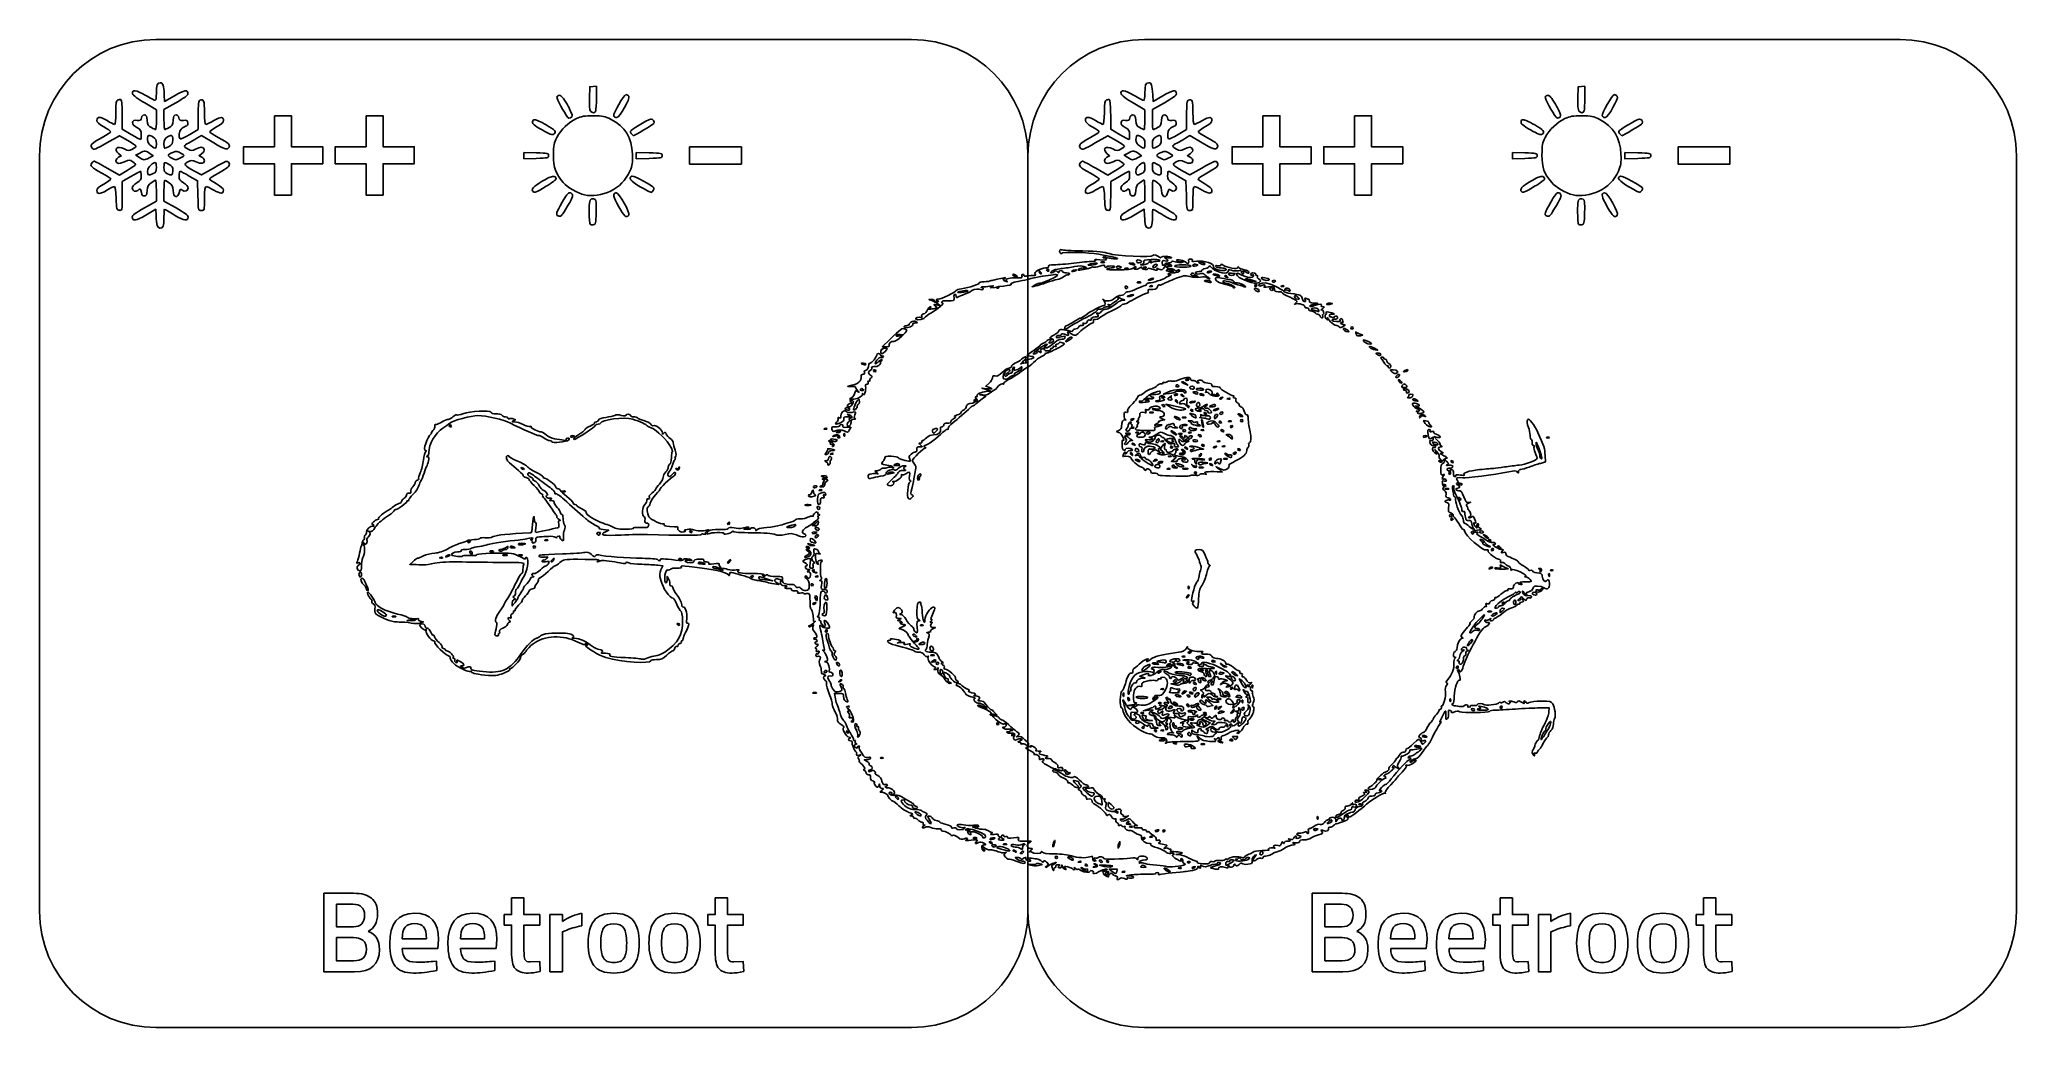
# Model space of a CAD drawing. Extents: x 100 to 384, y 603 to 745.
import ezdxf

# ---------------------------------------------------------------- set-up
doc = ezdxf.new("R2010")
doc.units = 0
doc.layers.add('Layer_1', color=7, linetype='CONTINUOUS')

msp = doc.modelspace()

# ---------------------------------------------------------------- linework, layer by layer
at = {"layer": 'Layer_1', "color": 7}
for points in [[(116.804781, 744.782706), (225.144811, 744.782706)], [(258.537064, 744.782706), (366.877106, 744.782706)], [(117.423218, 738.586494), (117.423351, 738.586366)], [(117.423351, 738.586366), (117.423351, 738.584867)], [(179.9546, 738.113221), (179.478524, 738.059023), (179.002454, 738.003351), (178.952649, 736.383231)], [(179.954614, 736.469663), (179.9546, 738.113221)], [(259.155558, 738.586494), (259.155635, 738.586366)], [(259.155635, 738.586366), (259.155635, 738.584867)], [(321.686872, 738.113221), (321.210794, 738.059023), (320.734743, 738.003351), (320.684854, 736.383231)], [(321.686759, 736.469663), (321.686872, 738.113221)], [(115.186541, 735.684466), (116.86379, 734.688371), (116.86379, 733.279187)], [(117.952081, 733.304375), (117.952081, 734.738343), (119.671809, 735.709535)], [(119.443292, 736.724676), (118.042897, 735.90876), (117.99451, 736.838935)], [(256.918825, 735.684466), (258.596073, 734.688371), (258.596073, 733.279187)], [(259.684393, 733.304375), (259.684393, 734.738343), (261.404121, 735.709535)], [(261.175603, 736.724676), (259.775209, 735.90876), (259.72685, 736.838935)], [(113.248559, 731.159552), (111.962415, 731.900781), (111.962415, 733.96182)], [(122.851993, 733.9489), (122.851993, 731.890791), (121.639099, 731.165692)], [(254.980843, 731.159552), (253.694699, 731.900781), (253.694699, 733.96182)], [(264.584305, 733.9489), (264.584305, 731.890791), (263.371411, 731.165692)], [(312.848135, 733.280777), (312.848022, 733.280805)], [(329.526567, 733.36576), (329.526737, 733.36576)], [(109.762211, 729.951171), (111.578621, 730.988289), (112.765144, 730.295416)], [(115.268564, 728.760294), (115.270064, 728.760294)], [(115.842793, 731.0308), (115.842787, 731.032268)], [(122.680604, 730.607681), (123.32514, 730.994406), (125.099062, 729.955828)], [(169.55714, 728.571336), (169.55714, 728.126025), (169.55714, 727.680713), (171.333995, 727.730518)], [(171.333995, 728.521529), (169.55714, 728.571336)], [(185.674813, 728.571336), (185.674813, 728.126025), (185.674813, 727.680713), (187.536628, 727.730518)], [(187.536628, 728.521529), (185.674813, 728.571336)], [(251.494523, 729.951171), (253.310933, 730.988289), (254.497456, 730.295416)], [(257.000848, 728.760294), (257.002347, 728.760294)], [(257.575076, 731.0308), (257.575071, 731.032268)], [(264.412916, 730.607681), (265.057452, 730.994406), (266.831374, 729.955828)], [(311.28942, 728.571336), (311.28942, 728.126025), (311.28942, 727.680713), (313.06629, 727.730518)], [(313.06629, 728.521529), (311.28942, 728.571336)], [(327.407102, 728.571336), (327.407102, 728.126025), (327.407102, 727.680713), (329.268898, 727.730518)], [(329.268898, 728.521529), (327.407102, 728.571336)], [(100.108647, 619.746554), (100.108647, 728.086572)], [(112.677248, 725.993473), (111.569828, 725.33429), (109.819344, 726.333321)], [(111.435063, 728.443987), (111.815929, 728.089495), (111.435063, 727.885882)], [(114.433634, 727.860909), (113.91069, 728.205049), (114.470257, 728.493619)], [(115.940962, 728.438034), (116.380409, 728.099649), (115.813514, 727.806682)], [(118.135298, 727.11364), (118.135298, 727.115139)], [(120.320821, 727.789076), (120.320821, 727.790576)], [(125.039038, 726.341958), (123.323706, 725.351726), (122.315893, 725.914225)], [(123.366186, 727.893247), (122.973608, 728.104173), (123.395482, 728.422044)], [(241.84093, 728.086572), (241.84093, 619.746554)], [(241.84093, 619.746554), (241.84093, 728.086572)], [(254.409559, 725.993473), (253.30214, 725.33429), (251.551655, 726.333321)], [(253.167375, 728.443987), (253.548241, 728.089495), (253.167375, 727.885882)], [(256.165917, 727.860909), (255.642973, 728.205049), (256.202541, 728.493619)], [(257.673246, 728.438034), (258.112692, 728.099649), (257.545797, 727.806682)], [(259.867582, 727.11364), (259.867582, 727.115139)], [(262.053105, 727.789076), (262.053105, 727.790576)], [(266.77135, 726.341958), (265.056018, 725.351726), (264.048205, 725.914225)], [(265.098498, 727.893247), (264.705919, 728.104173), (265.127794, 728.422044)], [(383.573225, 728.086572), (383.573225, 619.746554)], [(111.962401, 722.321016), (111.962401, 724.412812), (113.219235, 725.146693)], [(116.86229, 723.112027), (116.86229, 721.61496), (115.138168, 720.645231)], [(119.676217, 720.636446), (117.952095, 721.609104), (117.952095, 723.109105)], [(121.581958, 725.196504), (122.761159, 724.510959), (122.812466, 722.38254)], [(185.080042, 725.201915), (185.080085, 725.202054)], [(253.694713, 722.321016), (253.694713, 724.412812), (254.951546, 725.146693)], [(258.594602, 723.112027), (258.594602, 721.61496), (256.87048, 720.645231)], [(261.408529, 720.636446), (259.684407, 721.609104), (259.684407, 723.109105)], [(263.31427, 725.196504), (264.493471, 724.510959), (264.544778, 722.38254)], [(326.81245, 725.201915), (326.812365, 725.202054)], [(115.350576, 719.597883), (116.771474, 720.422592), (116.819776, 719.476302)], [(257.082888, 719.597883), (258.503786, 720.422592), (258.552088, 719.476302)], [(324.507345, 722.805446), (324.506693, 722.805483)], [(243.438905, 711.5724), (243.436071, 711.572301)], [(248.50745, 711.538486), (248.507734, 711.539138)], [(252.333513, 712.853464), (252.333343, 712.853464)], [(255.744414, 711.95582), (255.7443, 711.95582)], [(256.630411, 712.72203), (256.631063, 712.72203)], [(258.44756, 712.139664), (258.447815, 712.139238)], [(259.504033, 713.21288), (259.505422, 713.212447)], [(259.868398, 712.398889), (259.869163, 712.398869)], [(262.198647, 711.522607), (262.198108, 711.522947)], [(265.531765, 712.4818), (265.529242, 712.481828)], [(266.381535, 712.896004), (266.38196, 712.895814)], [(232.331941, 708.70163), (232.331941, 708.701516)], [(240.131299, 710.761774), (240.132149, 710.761774)], [(242.958631, 709.430117), (242.419963, 709.316249), (242.868915, 709.580693)], [(257.761236, 709.889859), (257.76203, 709.889859)], [(259.345519, 709.446603), (259.345491, 709.446178)], [(265.639708, 711.169461), (265.638943, 711.169347)], [(267.697151, 709.969309), (267.697463, 709.969365)], [(267.899941, 711.359113), (267.90014, 711.359793)], [(268.984449, 710.868762), (268.984137, 710.86879)], [(270.276338, 710.680819), (270.277812, 710.680961)], [(271.948212, 709.612872), (271.948382, 709.613079)], [(273.047941, 711.442568), (273.048537, 711.448583)], [(273.856156, 710.126257), (274.551636, 710.047539), (273.83345, 710.289561)], [(274.451545, 709.3227), (274.451261, 709.3227)], [(274.593844, 709.815623), (274.596537, 709.815036)], [(276.01077, 710.220127), (276.009948, 710.220376)], [(276.80637, 708.784098), (276.806653, 708.784098)], [(278.307513, 709.336454), (278.307258, 709.336879)], [(279.148808, 708.773641), (279.149686, 708.773641)], [(228.77106, 706.701206), (229.309642, 706.592129), (228.751557, 706.949753)], [(256.408741, 708.076117), (256.408543, 708.076117)], [(274.865289, 708.607174), (274.8658, 708.607298)], [(280.104395, 708.022349), (280.103715, 708.022327)], [(282.773412, 706.970466), (283.356839, 706.953742), (282.753711, 706.780091)], [(282.982343, 706.270482), (282.981419, 706.270575)], [(285.094942, 706.787889), (285.09429, 706.787861)], [(284.15588, 705.37072), (284.146696, 705.372894)], [(287.010737, 703.605594), (287.012948, 703.605858)], [(221.494694, 700.705117), (220.934171, 700.705117), (222.009182, 701.737449)], [(223.478294, 702.279244), (223.919223, 702.402919), (223.499866, 702.466019)], [(223.745658, 702.246297), (223.745545, 702.246163)], [(247.880511, 701.726012), (247.88071, 701.726085)], [(287.742501, 702.862217), (287.743606, 702.86214)], [(291.610205, 700.261359), (291.609921, 700.261359)], [(218.262291, 698.139519), (218.262291, 698.139405)], [(220.821324, 699.158911), (220.820757, 699.159197)], [(221.336946, 700.0143), (221.337088, 700.014249)], [(240.744263, 697.717641), (240.743554, 697.71725)], [(292.28332, 699.451033), (292.282696, 699.451033)], [(293.672778, 697.653011), (293.674167, 697.652915)], [(218.095784, 694.682799), (218.095217, 694.68277)], [(235.865639, 694.286552), (236.494023, 694.343982), (235.865639, 694.560237), (235.237255, 694.776521), (236.045242, 694.690971)], [(236.319636, 694.838032), (235.785957, 695.070388), (236.274763, 695.495421)], [(263.342115, 695.221838), (263.341831, 695.221838)], [(263.567271, 694.570465), (263.567979, 694.57108)], [(263.984162, 695.678349), (263.983368, 695.678224)], [(265.552628, 695.007638), (265.553507, 695.007595)], [(266.471507, 694.780543), (266.469182, 694.780622)], [(294.60549, 696.892158), (294.604299, 696.892113)], [(294.99086, 696.422951), (294.991115, 696.422917)], [(295.766929, 694.844229), (295.765824, 694.844195)], [(216.633815, 692.40126), (216.632483, 692.401343)], [(217.508304, 692.446102), (217.505044, 692.446224)], [(235.236461, 693.739054), (235.774817, 693.608661), (235.056943, 693.071748)], [(260.014382, 694.164231), (260.014581, 694.163713)], [(261.152861, 692.44668), (261.153088, 692.44668)], [(261.227441, 693.451953), (261.227356, 693.450856)], [(262.010455, 694.234845), (261.265283, 693.898625), (262.073242, 694.007731)], [(262.073242, 692.365745), (261.624376, 692.46663), (262.033982, 692.173162)], [(263.007626, 693.079923), (263.005642, 693.079818)], [(263.775022, 693.848299), (263.77403, 693.848186)], [(264.742883, 692.266907), (264.742656, 692.267068)], [(265.346011, 692.840171), (265.346011, 692.840852)], [(265.79414, 694.239265), (265.794962, 694.239265)], [(266.177157, 692.704264), (266.180275, 692.704312)], [(266.738077, 693.935048), (266.737907, 693.935019)], [(267.910798, 691.657651), (267.910911, 691.657946)], [(268.576146, 692.434066), (268.576401, 692.434066)], [(268.693982, 691.743628), (268.694776, 691.743773)], [(269.045422, 693.989382), (269.044968, 693.989898)], [(269.51379, 693.40608), (269.514074, 693.406335)], [(270.475557, 693.287816), (270.475529, 693.287447)], [(296.234589, 694.062139), (296.233824, 694.062162)], [(296.964482, 693.568276), (296.963206, 693.568417)], [(297.353367, 692.940472), (297.353962, 692.940586)], [(212.770278, 688.869147), (212.769995, 688.869601)], [(216.005176, 691.619091), (216.002823, 691.619091)], [(216.8751, 690.305905), (216.870026, 690.305941)], [(256.768089, 690.354808), (256.768373, 690.355091)], [(256.836093, 689.106917), (256.83442, 689.107289)], [(259.557154, 691.218261), (259.558458, 691.218261)], [(260.518042, 691.552188), (260.513819, 691.55174)], [(260.908543, 690.106671), (261.447097, 690.23732), (260.998345, 690.433109)], [(262.790946, 689.516756), (262.790776, 689.516688)], [(263.953463, 689.499224), (263.955022, 689.49987)], [(264.004515, 690.590551), (264.003211, 690.590551)], [(265.657708, 691.010116), (265.655781, 691.010314)], [(265.84386, 688.948123), (265.843718, 688.947953)], [(266.280026, 689.572599), (266.278637, 689.57403)], [(267.480754, 690.792114), (267.481548, 690.792199)], [(268.841157, 691.010433), (268.840874, 691.010396)], [(268.882628, 689.765414), (268.881579, 689.765318)], [(269.590978, 688.855944), (269.591176, 688.855944)], [(269.623491, 691.369455), (269.623208, 691.369455)], [(270.654707, 690.056164), (270.654962, 690.055767)], [(271.96488, 691.088581), (271.964625, 691.088494)], [(298.174224, 691.15371), (298.173827, 691.153311)], [(298.634683, 690.755706), (298.635449, 690.756245)], [(299.504409, 689.222985), (299.505487, 689.223027)], [(175.934483, 687.310971), (175.936014, 687.310931)], [(214.327831, 687.160548), (214.328426, 687.159853)], [(214.659882, 687.598466), (214.659882, 687.59869)], [(215.445249, 687.924156), (215.446099, 687.924125)], [(216.219135, 688.740571), (216.218682, 688.740661)], [(228.63888, 688.53225), (228.640524, 688.532343)], [(256.104981, 688.315405), (256.103478, 688.315405)], [(256.179986, 687.718749), (256.182565, 687.71863)], [(256.772426, 686.847376), (256.771491, 686.847263)], [(257.370707, 688.441269), (257.37099, 688.440872)], [(257.437548, 686.122696), (257.437321, 686.122622)], [(258.355236, 688.445906), (258.356426, 688.445929)], [(258.887271, 688.425746), (258.888008, 688.425803)], [(259.667082, 686.778925), (259.671815, 686.779194)], [(260.385778, 687.38167), (260.384304, 687.381809)], [(260.959453, 687.183565), (260.959765, 687.183197)], [(262.533844, 687.000631), (262.534326, 687.00064)], [(262.77374, 688.466143), (262.772351, 688.466103)], [(263.058763, 687.060403), (263.062052, 687.060422)], [(263.46443, 688.256563), (263.464571, 688.256563)], [(264.312357, 686.307835), (264.310656, 686.307665)], [(264.419308, 687.153416), (264.421037, 687.154011)], [(264.908653, 688.440308), (264.908908, 688.439883)], [(264.945504, 687.780618), (264.9442, 687.781338)], [(265.062943, 686.455866), (265.062518, 686.456184)], [(266.379891, 685.946225), (267.008275, 686.033986), (266.140193, 686.287715)], [(266.357186, 688.137729), (266.357441, 688.137729)], [(266.702786, 688.799384), (266.703041, 688.798987)], [(268.614102, 686.404054), (268.614386, 686.404366)], [(269.038817, 687.183571), (269.038619, 687.183202)], [(269.75757, 686.465476), (269.757853, 686.46505)], [(273.779563, 687.37604), (273.778401, 687.374629)], [(300.551216, 687.706379), (300.042454, 687.827843), (300.569754, 687.264883)], [(315.130195, 686.07271), (315.130479, 686.072665)], [(316.366809, 687.612557), (316.366554, 687.613011)], [(169.329192, 683.358627), (169.329759, 683.358259)], [(213.573929, 684.444336), (213.573163, 684.444379)], [(213.668067, 685.278411), (213.667841, 685.278865)], [(213.714017, 685.804467), (213.713762, 685.803308)], [(222.817793, 683.853296), (222.817198, 683.852956)], [(256.542168, 685.540225), (256.540751, 685.540148)], [(257.436726, 684.545193), (257.437321, 684.545193)], [(259.443031, 684.218517), (259.439998, 684.218792)], [(259.873897, 684.397687), (259.875003, 684.397715)], [(260.785888, 685.488546), (260.395104, 685.386244), (260.787674, 685.241025)], [(261.858461, 683.233818), (261.858773, 683.233364)], [(262.037951, 685.029141), (262.038206, 685.028744)], [(262.797041, 684.587897), (262.403393, 684.269209), (262.876779, 684.229978)], [(262.790521, 683.673197), (262.790776, 683.673103)], [(263.41933, 683.898004), (263.419671, 683.898086)], [(264.044143, 685.952459), (264.048197, 685.952637)], [(264.53482, 684.696926), (264.532042, 684.69626)], [(265.899192, 683.590745), (265.900127, 683.591)], [(266.069667, 684.676998), (266.070886, 684.677177)], [(266.427145, 683.41498), (266.426748, 683.41464)], [(266.926496, 684.139501), (266.926496, 684.13987)], [(268.073337, 683.897709), (268.073337, 683.897397)], [(269.386231, 683.208128), (268.805441, 683.49145), (269.254278, 683.122714), (269.703088, 682.753961), (268.984987, 682.776638)], [(269.178111, 684.593858), (269.179019, 684.594091)], [(269.926997, 684.665906), (269.925664, 684.665906)], [(270.784987, 685.202409), (270.784789, 685.20244)], [(271.366656, 685.477483), (271.368074, 685.47759)], [(301.892797, 684.731744), (301.894554, 684.730905)], [(315.991049, 685.103134), (316.030734, 684.17676), (315.30702, 683.982587)], [(191.704921, 683.028173), (191.705034, 683.02815)], [(211.463904, 680.521929), (211.463705, 680.521844)], [(212.919579, 681.866116), (212.918814, 681.866116)], [(212.991324, 681.440856), (212.994499, 681.440553)], [(226.303019, 682.0329), (226.302452, 682.033088)], [(301.704123, 680.356616), (301.703726, 680.356616)], [(175.25071, 679.892315), (175.250511, 679.89274)], [(210.272445, 677.948771), (210.272445, 677.948941)], [(211.191551, 679.28311), (211.19243, 679.283147)], [(212.051611, 680.071887), (212.051327, 680.072284)], [(212.660833, 679.448381), (212.664263, 679.448577)], [(201.564754, 674.671309), (201.115973, 674.52762), (201.609711, 674.509195)], [(211.541686, 675.837904), (211.542508, 675.838987)], [(211.676105, 675.150945), (211.678288, 675.150758)], [(305.465499, 675.303528), (305.465641, 675.303783)], [(167.951214, 671.860772), (167.950335, 671.860913)], [(172.736946, 672.890678), (172.736918, 672.890791)], [(180.44174, 673.817837), (180.442023, 673.818072)], [(181.244058, 674.149309), (181.732156, 674.392096), (180.924225, 674.507551)], [(210.975324, 672.161236), (210.975579, 672.161207)], [(211.155891, 672.587283), (211.155579, 672.588094)], [(211.513397, 673.344575), (211.514162, 673.344544)], [(211.800773, 674.404339), (211.800745, 674.404529)], [(307.318054, 672.686836), (307.320066, 672.687003)], [(307.694693, 673.235989), (307.696025, 673.235895)], [(154.128036, 669.446952), (153.187274, 669.469629), (153.671318, 669.918472)], [(157.545513, 670.486289), (157.545825, 670.485835)], [(158.536732, 670.744128), (158.535456, 670.744043)], [(164.940367, 671.289211), (164.941132, 671.289211)], [(166.605324, 670.846859), (166.604587, 670.846547)], [(166.952682, 671.619461), (166.951945, 671.61994)], [(169.069113, 670.750512), (169.070984, 670.750512)], [(173.643239, 670.179932), (173.643523, 670.180062)], [(189.216697, 668.70722), (189.490808, 669.256322), (188.750115, 669.360297)], [(191.945072, 670.1973), (191.944845, 670.197725)], [(194.787853, 669.812006), (194.78842, 669.811978)], [(199.059267, 669.829816), (199.058984, 669.829669)], [(267.899318, 669.300412), (267.902379, 669.300228)], [(309.375241, 671.803223), (309.37595, 671.803214)], [(190.079082, 667.23529), (190.084751, 667.764916), (190.327397, 667.325117)], [(203.615734, 667.669516), (203.615734, 667.669204)], [(204.640515, 667.224164), (205.24642, 667.137141), (204.618064, 667.330605)], [(211.177689, 668.580905), (211.179277, 668.580846)], [(211.406644, 667.793449), (211.406899, 667.792967)], [(308.228485, 668.878767), (308.227635, 668.878739)], [(315.366831, 668.462621), (315.369666, 668.462766)], [(316.52898, 667.816078), (316.527279, 667.81605)], [(316.904457, 668.581648), (316.90423, 668.582045)], [(147.162064, 665.695103), (147.163141, 665.695222)], [(167.886471, 663.990656), (167.886471, 663.539014), (168.292959, 664.035551)], [(211.163119, 663.961629), (211.163403, 663.961941)], [(212.802593, 666.054196), (212.80231, 666.054196)], [(212.865664, 664.388637), (212.866373, 664.388612)], [(264.822111, 666.020832), (264.819844, 666.020789)], [(312.0588, 665.50235), (312.057439, 665.502358)], [(314.744967, 665.103929), (314.743635, 665.104297)], [(315.533225, 665.727897), (315.534643, 665.728194)], [(149.337797, 662.693151), (149.337797, 662.694106)], [(150.712174, 662.043835), (150.711976, 662.043835)], [(153.505037, 661.721244), (154.077948, 661.69715), (153.449563, 661.565027), (152.821208, 661.432876), (153.394061, 661.408781)], [(154.748341, 661.339191), (155.154943, 661.267757), (154.724871, 661.089413)], [(212.651535, 662.104298), (212.65094, 662.104366)], [(226.487526, 660.790933), (226.488036, 660.790763)], [(306.686976, 661.74533), (306.685701, 661.745367)], [(308.666665, 662.433551), (308.666665, 662.433386)], [(225.379973, 659.459803), (225.380568, 659.459832)], [(225.971734, 658.872748), (225.972471, 658.872748)], [(226.835677, 658.331385), (226.835932, 658.331385)], [(305.351631, 658.611405), (305.350838, 658.611405)], [(214.215919, 655.756645), (214.219009, 655.756637)], [(214.70637, 654.922766), (214.705803, 654.922862)], [(227.913381, 656.478136), (227.913154, 656.478136)], [(228.19608, 655.66319), (228.195768, 655.662994)], [(258.859179, 654.994987), (258.859179, 654.994874)], [(259.698518, 655.31615), (259.699226, 655.315384)], [(261.022014, 655.733166), (261.022666, 655.733024)], [(262.239381, 655.202503), (262.238332, 655.202248)], [(262.812603, 655.915175), (262.811923, 655.915139)], [(262.885907, 655.113875), (262.888174, 655.1139)], [(263.560524, 655.282525), (263.560241, 655.282412)], [(264.015711, 656.30317), (264.015967, 656.302745)], [(264.587091, 655.78587), (264.586637, 655.785927)], [(264.906386, 656.931053), (264.907803, 656.931155)], [(265.804458, 655.336466), (266.292754, 655.262736), (265.84386, 655.535543)], [(266.387601, 656.32506), (266.38916, 656.325003)], [(303.463956, 654.922908), (303.464239, 654.922908)], [(304.723106, 657.45199), (304.718995, 657.451774)], [(212.895882, 654.283242), (212.895598, 654.283069)], [(214.901308, 652.690862), (214.903094, 652.69021)], [(229.242036, 654.36065), (229.242603, 654.360656)], [(231.681986, 652.538965), (231.676345, 652.538554)], [(258.305204, 653.29998), (257.856282, 653.436411), (258.361727, 653.641072)], [(260.589107, 654.048003), (260.588171, 654.047861)], [(261.667548, 653.082622), (261.66888, 653.082993)], [(262.906118, 652.392113), (262.344603, 652.373405), (262.972959, 652.224472)], [(262.982568, 652.948432), (262.982285, 652.948432)], [(263.582351, 653.54864), (263.581982, 653.548439)], [(263.912417, 654.063086), (263.912615, 654.062652)], [(264.551771, 652.805853), (264.552905, 652.804781)], [(265.396808, 653.307392), (265.396382, 653.307474)], [(266.427456, 653.156938), (266.426578, 653.156708)], [(266.741422, 654.233547), (266.742726, 654.233547)], [(268.776527, 653.81239), (268.774543, 653.812469)], [(269.721768, 653.79155), (269.724291, 653.791209)], [(271.053995, 654.087889), (271.053683, 654.087969)], [(271.097082, 652.689595), (271.093765, 652.68904)], [(271.692754, 652.174946), (271.693094, 652.174665)], [(211.258902, 651.001402), (211.259327, 651.001402)], [(214.744751, 650.977169), (214.093378, 650.977169), (214.215551, 650.219533)], [(255.491025, 651.018056), (255.491025, 651.018189)], [(256.732061, 649.320449), (256.058776, 649.261885), (256.806754, 649.171346)], [(258.226004, 650.255179), (258.224956, 650.255306)], [(260.604839, 649.659798), (260.605179, 649.65977)], [(261.072329, 651.526328), (261.072045, 651.526243)], [(263.196471, 650.79112), (263.196867, 650.791222)], [(263.478008, 651.330295), (263.47693, 651.329853)], [(264.338918, 651.332659), (264.338804, 651.332597)], [(265.753208, 649.35667), (265.752839, 649.35703)], [(265.784842, 651.81136), (265.783595, 651.81136)], [(266.12602, 651.043689), (266.126559, 651.043746)], [(266.160149, 649.178269), (266.159271, 649.17822)], [(267.341148, 650.076809), (267.342367, 650.076163)], [(267.819466, 650.434853), (267.460401, 650.434853), (267.819466, 650.075797)], [(267.911252, 649.13597), (268.363094, 649.222115), (267.901954, 649.649463)], [(268.357822, 650.165207), (268.357737, 650.165703)], [(268.629948, 650.807853), (268.635532, 650.807892)], [(268.82602, 649.178561), (268.826304, 649.178447)], [(269.031986, 650.194702), (269.031305, 650.194702)], [(270.064987, 650.679358), (270.064165, 650.679375)], [(270.410502, 651.222683), (270.411352, 651.222564)], [(270.478023, 650.213116), (270.477428, 650.213116)], [(272.019787, 650.075879), (272.018965, 650.075343)], [(272.247636, 650.667314), (272.246304, 650.667909)], [(272.554486, 650.026979), (272.556754, 650.026695)], [(273.542615, 649.177699), (273.544713, 649.177642)], [(273.54871, 650.675846), (273.547264, 650.675707)], [(273.981362, 651.837008), (273.979661, 651.837356)], [(302.355638, 650.206607), (302.357622, 650.206307)], [(216.002597, 649.012465), (216.002398, 649.012323)], [(216.792357, 646.915836), (216.796609, 646.915391)], [(236.915393, 648.402248), (237.381636, 647.896904), (236.888152, 647.986365)], [(237.46299, 646.484615), (237.462707, 646.484615)], [(257.595608, 647.023561), (257.595324, 647.023561)], [(258.08946, 648.223299), (258.089686, 648.223441)], [(259.052474, 648.698956), (258.393929, 648.488738), (259.201831, 648.568193)], [(258.734341, 647.485679), (258.730486, 647.484905)], [(259.737636, 646.407102), (259.738345, 646.40717)], [(262.505129, 648.950128), (262.504845, 648.949929)], [(264.049699, 646.908262), (264.678055, 647.157484), (263.959982, 647.297855)], [(264.114924, 648.134016), (264.114017, 648.13337)], [(264.922685, 646.478416), (265.346436, 646.125324), (264.892382, 646.125324)], [(265.335296, 648.526105), (265.3347, 648.526246)], [(265.520738, 647.13587), (265.5219, 647.136238)], [(267.59105, 646.435463), (267.973019, 646.745326), (267.337576, 647.039157), (266.70219, 647.332988), (267.121916, 647.626949), (267.120697, 647.6277)], [(267.067491, 648.223594), (267.067774, 648.223679)], [(269.20008, 648.297283), (269.201299, 648.297283)], [(269.345299, 649.063692), (269.345299, 649.063545)], [(272.522455, 647.175716), (272.517636, 647.177423)], [(274.152858, 648.27993), (274.152546, 648.279941)], [(305.597735, 648.81866), (305.598019, 648.81866)], [(307.285767, 648.981139), (307.287184, 648.980603)], [(316.537398, 648.316086), (316.565745, 648.908787), (315.219231, 648.896882)], [(316.473307, 646.664224), (316.472088, 646.664182)], [(317.34703, 647.358902), (317.352359, 647.360323)], [(215.928952, 645.586877), (215.928952, 645.587133)], [(217.70602, 645.093507), (217.706871, 645.093238)], [(241.842518, 643.553303), (241.843567, 643.553714)], [(260.96396, 645.709895), (260.964272, 645.70998)], [(261.093277, 644.15124), (261.093929, 644.150871)], [(262.977919, 645.946739), (262.978486, 645.946563)], [(263.816549, 645.862969), (263.817145, 645.862629)], [(264.912508, 645.365883), (264.911941, 645.366095)], [(266.919154, 643.640547), (266.919041, 643.640547)], [(270.948518, 644.15067), (270.948518, 644.150869)], [(271.782272, 644.525923), (271.782556, 644.525838)], [(218.749737, 641.455529), (218.356373, 641.449293), (218.765951, 641.221897)], [(220.851938, 641.650921), (220.851938, 641.651261)], [(265.517393, 643.078877), (265.516997, 643.079302)], [(246.526146, 639.912756), (246.523226, 639.913045)], [(247.841592, 639.469363), (247.841592, 639.468904)], [(292.198847, 638.707711), (292.199102, 638.707654)], [(223.09848, 636.169209), (223.098197, 636.168784)], [(252.266587, 636.103406), (252.266644, 636.103791)], [(289.439858, 635.008255), (289.439575, 635.008368)], [(290.143106, 636.116261), (290.142425, 636.116338)], [(226.071938, 633.884148), (226.072477, 633.884494)], [(254.057885, 634.402613), (254.057828, 634.402242)], [(255.840905, 633.328359), (256.238748, 633.420088), (255.834499, 633.119922)], [(256.243425, 632.494324), (256.244134, 632.494352)], [(283.317891, 632.985276), (283.31619, 632.985642)], [(285.307795, 632.839927), (285.307682, 632.839836)], [(288.831005, 634.727086), (288.829134, 634.726718)], [(234.016911, 630.265819), (234.017025, 630.265819)], [(234.910675, 631.087081), (234.912263, 631.086721)], [(236.475995, 629.6775), (236.476278, 629.676791)], [(236.755774, 630.277696), (236.754924, 630.277072)], [(238.325204, 629.368274), (238.324524, 629.368274)], [(256.47099, 631.885391), (256.471189, 631.885249)], [(259.343393, 630.449022), (259.343649, 630.448965)], [(261.351882, 631.134692), (261.351882, 631.134408)], [(283.064757, 631.583388), (283.065806, 631.583048)], [(236.896486, 629.249219), (236.897223, 629.249219)], [(238.450666, 628.893221), (238.450666, 628.89357)], [(239.713415, 628.497235), (239.712537, 628.496527)], [(240.844014, 628.204686), (240.845431, 628.20502)], [(240.966414, 629.291231), (240.965053, 629.290137)], [(247.875126, 627.508704), (247.874899, 627.508964)], [(249.110464, 626.858294), (249.110464, 626.858181)], [(251.470052, 626.513051), (251.4675, 626.513567)], [(254.8894, 628.980032), (254.8894, 628.979902)], [(263.595334, 627.978339), (263.056609, 627.856478), (263.595334, 627.832667)], [(264.860918, 626.855287), (264.861201, 626.855173)], [(271.035683, 627.094655), (271.036732, 627.094559)], [(273.058288, 627.294719), (273.059053, 627.2946)], [(243.362823, 626.294132), (243.362795, 626.295039)], [(250.138307, 625.7751), (250.137995, 625.775134)], [(253.047617, 626.313801), (252.106345, 626.34073), (252.781784, 626.160674)], [(253.047617, 626.313489), (253.047617, 626.313801)], [(253.18385, 625.364487), (253.184247, 625.364206)], [(254.097343, 625.760884), (253.48608, 625.77449), (253.901752, 625.447525)], [(254.098505, 625.76168), (254.097343, 625.760884)], [(255.393853, 625.421764), (255.394137, 625.421877)], [(258.067973, 626.215788), (258.067321, 626.215561)], [(261.780934, 625.744976), (261.78014, 625.745299)], [(263.47282, 625.960534), (263.473104, 625.960449)], [(265.563683, 626.078608), (265.563683, 626.079317)], [(140.860851, 622.299509), (140.860851, 611.036323), (145.267101, 611.036323)], [(145.135267, 622.299509), (140.860851, 622.299509)], [(167.793463, 621.641795), (167.793463, 619.257027), (166.740245, 619.257027), (166.740245, 617.729196), (167.793463, 617.729196), (167.793463, 613.913278)], [(169.568858, 614.11108), (169.568858, 617.729244), (171.837901, 617.729244), (171.837901, 619.257078), (169.568858, 619.257078), (169.568858, 621.641846), (167.793463, 621.641795)], [(196.977546, 621.641795), (196.977546, 619.257027), (195.925791, 619.257027), (195.925791, 617.729196), (196.977546, 617.729196), (196.977546, 613.913278)], [(198.754413, 614.11108), (198.754413, 617.729244), (201.023456, 617.729244), (201.023456, 619.257078), (198.754413, 619.257078), (198.754413, 621.641846), (196.977546, 621.641795)], [(282.593134, 622.299509), (282.593134, 611.036323), (286.999398, 611.036323)], [(286.867559, 622.299509), (282.593134, 622.299509)], [(309.525761, 621.641795), (309.525761, 619.257027), (308.47252, 619.257027), (308.47252, 617.729196), (309.525761, 617.729196), (309.525761, 613.913278)], [(311.301241, 614.11108), (311.301241, 617.729244), (313.57029, 617.729244), (313.57029, 619.257078), (311.301241, 619.257078), (311.301241, 621.641846), (309.525761, 621.641795)], [(338.709827, 621.641795), (338.709827, 619.257027), (337.65806, 619.257027), (337.65806, 617.729196), (338.709827, 617.729196), (338.709827, 613.913278)], [(340.486781, 614.11108), (340.486781, 617.729244), (342.75583, 617.729244), (342.75583, 619.257078), (340.486781, 619.257078), (340.486781, 621.641846), (338.709827, 621.641795)], [(142.686043, 620.720408), (145.03712, 620.720408)], [(145.10304, 617.497747), (142.686043, 617.497747), (142.686043, 620.720408)], [(175.076668, 618.271183), (175.076668, 619.25849), (173.301284, 619.25849), (173.301284, 611.036323), (175.094249, 611.036323), (175.094249, 616.775579), (175.456063, 616.923519)], [(177.873058, 617.645687), (177.873058, 619.438671)], [(284.41834, 620.720408), (286.769395, 620.720408)], [(286.835329, 617.497747), (284.41834, 617.497747), (284.41834, 620.720408)], [(295.615389, 619.438677), (295.615587, 619.438671)], [(303.968013, 619.438677), (303.968126, 619.438671)], [(316.808957, 618.271183), (316.808957, 619.25849), (315.033562, 619.25849), (315.033562, 611.036323), (316.826532, 611.036323), (316.826532, 616.775579), (317.188346, 616.923519)], [(319.605335, 617.645687), (319.605335, 619.438671)], [(142.686043, 615.952355), (145.135267, 615.952355)], [(145.168957, 612.615441), (142.686043, 612.615441), (142.686043, 615.952355)], [(155.576667, 615.772162), (152.107917, 615.772162)], [(152.124004, 614.390825), (157.220195, 614.390825), (157.335905, 615.674021)], [(163.929209, 615.772162), (160.460459, 615.772162)], [(160.476545, 614.390825), (165.574205, 614.390825), (165.688469, 615.674021)], [(284.41834, 615.952355), (286.867559, 615.952355)], [(286.901235, 612.615441), (284.41834, 612.615441), (284.41834, 615.952355)], [(297.308948, 615.772162), (293.840192, 615.772162)], [(293.856208, 614.390825), (298.952391, 614.390825), (299.068044, 615.674021)], [(305.661487, 615.772162), (302.192731, 615.772162)], [(302.208746, 614.390825), (307.306403, 614.390825), (307.420639, 615.674021)], [(157.056163, 611.234076), (157.023904, 612.56562), (156.562483, 612.515815)], [(165.408704, 611.234076), (165.376446, 612.56562), (164.916485, 612.515815)], [(171.903815, 611.070026), (171.821781, 612.499714), (170.472657, 612.451412)], [(201.089367, 611.070026), (201.007332, 612.499714), (199.658211, 612.451412)], [(298.788435, 611.234076), (298.75612, 612.56562), (298.294696, 612.515815)], [(307.140973, 611.234076), (307.108658, 612.56562), (306.64868, 612.515815)], [(313.63611, 611.070026), (313.554189, 612.499714), (312.205068, 612.451412)], [(342.82165, 611.070026), (342.739729, 612.499714), (341.390608, 612.451412)], [(225.144811, 603.050423), (116.804781, 603.050423)], [(366.877106, 603.050423), (258.537064, 603.050423)]]:
    msp.add_lwpolyline(points, dxfattribs=at)
for points in [[(116.804781, 744.782706)], [(258.537064, 744.782706)], [(174.665047, 736.790485)], [(184.195327, 736.876905)], [(316.397339, 736.790485)], [(325.927616, 736.876905)], [(133.794442, 733.844665), (133.794442, 729.394472), (129.369149, 729.394472), (129.369149, 726.956972), (133.794442, 726.956972), (133.794442, 722.456972), (136.23194, 722.456972), (136.23194, 726.956972), (140.70704, 726.956972), (140.70704, 729.394472), (136.23194, 729.394472), (136.23194, 733.844665)], [(146.9297, 733.844665), (146.9297, 729.394472), (142.50441, 729.394472), (142.50441, 726.956972), (146.9297, 726.956972), (146.9297, 722.456972), (149.3672, 722.456972), (149.3672, 726.956972), (153.842292, 726.956972), (153.842292, 729.394472), (149.3672, 729.394472), (149.3672, 733.844665)], [(171.115753, 733.280777)], [(179.522473, 733.84183)], [(187.794488, 733.36576)], [(275.526726, 733.844665), (275.526726, 729.394472), (271.101433, 729.394472), (271.101433, 726.956972), (275.526726, 726.956972), (275.526726, 722.456972), (277.964223, 722.456972), (277.964223, 726.956972), (282.439324, 726.956972), (282.439324, 729.394472), (277.964223, 729.394472), (277.964223, 733.844665)], [(288.661975, 733.844665), (288.661975, 729.394472), (284.236696, 729.394472), (284.236696, 726.956972), (288.661975, 726.956972), (288.661975, 722.456972), (291.099487, 722.456972), (291.099487, 726.956972), (295.57457, 726.956972), (295.57457, 729.394472), (291.099487, 729.394472), (291.099487, 733.844665)], [(321.254759, 733.84183)], [(115.268593, 728.760217)], [(118.97754, 731.032274)], [(119.6763, 728.716314)], [(193.322767, 729.38139), (193.322767, 726.920453), (200.756849, 726.920453), (200.756849, 729.38139)], [(257.000876, 728.760217)], [(260.709823, 731.032274)], [(261.408583, 728.716314)], [(335.055061, 729.38139), (335.055061, 726.920453), (342.489118, 726.920453), (342.489118, 729.38139)], [(116.670404, 727.119675)], [(118.10308, 727.115153)], [(258.402688, 727.119675)], [(259.835363, 727.115153)], [(173.756849, 725.149329)], [(315.489118, 725.149329)], [(176.146004, 722.811444)], [(179.383309, 721.939717)], [(182.774517, 722.805446)], [(317.878299, 722.811444)], [(321.115578, 721.939717)], [(244.658143, 711.836802)], [(251.04168, 712.634771)], [(254.891441, 712.247992)], [(257.763787, 713.145716)], [(264.032436, 712.465387)], [(255.966678, 709.053593)], [(259.640209, 710.33256)], [(271.469129, 711.058626)], [(273.040515, 710.465791)], [(277.167532, 709.958701)], [(225.659186, 704.121585)], [(288.28715, 703.218472)], [(222.976222, 702.424973)], [(289.507039, 702.293553)], [(290.882806, 701.069734)], [(219.878209, 697.114182)], [(264.674341, 696.102299)], [(295.309644, 695.498525)], [(296.247912, 697.233954)], [(262.073242, 692.365805)], [(262.387661, 693.624197)], [(263.059217, 693.947942)], [(265.301592, 691.728489)], [(159.015617, 689.214563)], [(263.238083, 690.58944)], [(264.22763, 688.85581)], [(266.800836, 690.277229)], [(267.276121, 691.279654)], [(269.431302, 690.022953)], [(271.048127, 689.394518)], [(272.485689, 690.292049)], [(176.52219, 687.713304)], [(214.744269, 688.424587)], [(262.430748, 686.432151)], [(265.840033, 687.370241)], [(266.917056, 686.701522)], [(270.533441, 688.123585)], [(272.125066, 686.073056)], [(298.787386, 687.713417)], [(300.144756, 687.030426)], [(260.380987, 683.792558)], [(260.814915, 684.239992)], [(264.089724, 683.234413)], [(266.558984, 685.354955)], [(267.993683, 684.726542)], [(302.647266, 684.097829)], [(222.542493, 682.596028)], [(265.840033, 682.751557)], [(301.568797, 680.955829)], [(303.81429, 680.890946)], [(303.722192, 679.070707)], [(198.861409, 675.210606)], [(207.983271, 675.116116)], [(211.79842, 677.365044)], [(302.467833, 676.28795)], [(302.647266, 675.839154)], [(161.708814, 672.876573)], [(169.33608, 672.293208)], [(193.486751, 674.313063)], [(211.259327, 673.901821)], [(306.866466, 673.953956)], [(308.033178, 672.787108)], [(162.082108, 670.901797)], [(171.046278, 671.799393)], [(196.65631, 669.157869)], [(210.272445, 671.799421)], [(210.272474, 670.575368)], [(308.492334, 671.799444)], [(146.09037, 667.670119)], [(202.284102, 667.849686)], [(210.902049, 666.6829)], [(309.87428, 668.795329)], [(211.440348, 664.977195)], [(264.764568, 664.797651)], [(310.008756, 663.810046)], [(311.624532, 664.348584)], [(191.690861, 660.757799)], [(307.808419, 662.761928)], [(309.867392, 663.181682)], [(212.864956, 659.770376)], [(228.06186, 657.077346)], [(228.855504, 655.461479)], [(265.037346, 654.808691)], [(268.448105, 655.706738)], [(269.615441, 655.171894)], [(215.031504, 653.396854)], [(265.643847, 652.589379)], [(271.348543, 653.283496)], [(272.534644, 652.797814)], [(256.219047, 650.434782)], [(262.737286, 649.713991)], [(264.746767, 650.79396)], [(264.769472, 649.447444)], [(265.216949, 651.153008)], [(271.051529, 651.870743)], [(309.748904, 649.177716)], [(258.403397, 646.305454)], [(271.342845, 648.639094)], [(272.666171, 648.99811)], [(239.617123, 644.868797)], [(260.097069, 645.766937)], [(262.877885, 643.726814)], [(269.432663, 643.919213)], [(297.70869, 643.476438)], [(298.696139, 644.920889)], [(258.479705, 630.326271)], [(260.365255, 631.15922)], [(245.552445, 629.159221)], [(245.912389, 627.633519)], [(250.221334, 626.466277)], [(252.175652, 627.094604)], [(253.274105, 627.004831)], [(275.375469, 628.351356)], [(153.883267, 619.438677)], [(153.88331, 617.959176)], [(162.235837, 619.438677)], [(162.235851, 617.959176)], [(182.443371, 619.438671)], [(191.157727, 619.438671)], [(295.615587, 617.959176)], [(303.968126, 617.959176)], [(324.175663, 619.438671)], [(332.890016, 619.438671)], [(182.443371, 617.925501)], [(191.157727, 617.925501)], [(324.175663, 617.925501)], [(332.890016, 617.925501)]]:
    msp.add_lwpolyline(points, close=True, dxfattribs=at)
for points in [[(100.108647, 728.086572), (100.108647, 737.336231), (107.555122, 744.782706), (116.804781, 744.782706)], [(225.144811, 744.782706), (234.394458, 744.782706), (241.84093, 737.336231), (241.84093, 728.086572)], [(241.84093, 728.086572), (241.84093, 737.336231), (249.287406, 744.782706), (258.537064, 744.782706)], [(366.877106, 744.782706), (376.126753, 744.782706), (383.573225, 737.336231), (383.573225, 728.086572)], [(115.258317, 736.791897), (113.958808, 737.544336), (113.330494, 737.615954), (113.447772, 736.998429)], [(116.862313, 737.027739), (116.862313, 736.486821), (116.790908, 736.044829), (116.705585, 736.044829)], [(117.423351, 738.584867), (116.986215, 738.584867), (116.862313, 738.242515), (116.862313, 737.027739)], [(117.99451, 736.838935), (117.925061, 738.22555), (117.80697, 738.586494), (117.423218, 738.586494)], [(121.395923, 737.004455), (121.403293, 737.621765), (120.846773, 737.541794), (119.443292, 736.724676)], [(256.990601, 736.791897), (255.691091, 737.544336), (255.062778, 737.615954), (255.180056, 736.998429)], [(258.594596, 737.027739), (258.594596, 736.486821), (258.523191, 736.044829), (258.437869, 736.044829)], [(259.155635, 738.584867), (258.718499, 738.584867), (258.594596, 738.242515), (258.594596, 737.027739)], [(259.72685, 736.838935), (259.657401, 738.22555), (259.53931, 738.586494), (259.155558, 738.586494)], [(263.128235, 737.004455), (263.135605, 737.621765), (262.579085, 737.541794), (261.175603, 736.724676)], [(111.055683, 734.300201), (111.055683, 733.301909), (110.982095, 732.595119), (110.876958, 732.595124)], [(111.344261, 736.116608), (111.10873, 736.025332), (111.055683, 735.691181), (111.055683, 734.300201)], [(111.7969, 736.125395), (111.705625, 736.180954), (111.503004, 736.176702), (111.344261, 736.116608)], [(111.962415, 733.96182), (111.962415, 735.095438), (111.888176, 736.06928), (111.7969, 736.125395)], [(113.447772, 736.998429), (113.481533, 736.821831), (114.258291, 736.235303), (115.186541, 735.684466)], [(116.705585, 736.044829), (116.618278, 736.044829), (115.968095, 736.381154), (115.258317, 736.791897)], [(119.671809, 735.709535), (120.828444, 736.362561), (121.393344, 736.786979), (121.395923, 737.004455)], [(123.079048, 736.0905), (122.916339, 736.030973), (122.851993, 735.429787), (122.851993, 733.9489)], [(123.760205, 734.306323), (123.760205, 736.017168), (123.650532, 736.300996), (123.079048, 736.0905)], [(123.944769, 732.596851), (123.83365, 732.596851), (123.760205, 733.270927), (123.760205, 734.306323)], [(174.275399, 736.516553), (174.230923, 736.285275), (175.29965, 734.307557), (175.831064, 733.638135)], [(174.665047, 736.790465), (174.479944, 736.790465), (174.3044, 736.667186), (174.275399, 736.516553)], [(175.740245, 735.491169), (175.218727, 736.40918), (174.90282, 736.790485), (174.665047, 736.790485)], [(176.482919, 733.906208), (176.479801, 734.062793), (176.146364, 734.776316), (175.740245, 735.491169)], [(178.952649, 736.383231), (178.920334, 735.337383), (178.97476, 734.676457), (179.103538, 734.519951)], [(179.103538, 734.519951), (179.371128, 734.197674), (179.72047, 734.213075), (179.850611, 734.552181)], [(179.850611, 734.552181), (179.908438, 734.702956), (179.954614, 735.565649), (179.954614, 736.469663)], [(184.195327, 736.876894), (183.896495, 736.876894), (182.329347, 734.142433), (182.449227, 733.830018)], [(182.852062, 733.586862), (183.283999, 733.588886), (184.856652, 736.350676), (184.601083, 736.658637)], [(184.601083, 736.658637), (184.50102, 736.779081), (184.318214, 736.876905), (184.195327, 736.876905)], [(252.787966, 734.300201), (252.787966, 733.301909), (252.714379, 732.595119), (252.60927, 732.595124)], [(253.076545, 736.116608), (252.841014, 736.025332), (252.787966, 735.691181), (252.787966, 734.300201)], [(253.529184, 736.125395), (253.437908, 736.180954), (253.235288, 736.176702), (253.076545, 736.116608)], [(253.694699, 733.96182), (253.694699, 735.095438), (253.620459, 736.06928), (253.529184, 736.125395)], [(255.180056, 736.998429), (255.213816, 736.821831), (255.990574, 736.235303), (256.918825, 735.684466)], [(258.437869, 736.044829), (258.350562, 736.044829), (257.700379, 736.381154), (256.990601, 736.791897)], [(261.404121, 735.709535), (262.560756, 736.362561), (263.125655, 736.786979), (263.128235, 737.004455)], [(264.81136, 736.0905), (264.648651, 736.030973), (264.584305, 735.429787), (264.584305, 733.9489)], [(265.492517, 734.306323), (265.492517, 736.017168), (265.382844, 736.300996), (264.81136, 736.0905)], [(265.67708, 732.596851), (265.565962, 732.596851), (265.492517, 733.270927), (265.492517, 734.306323)], [(316.007688, 736.516553), (315.963184, 736.285275), (317.031931, 734.307557), (317.563342, 733.638135)], [(316.397339, 736.790465), (316.212236, 736.790465), (316.036687, 736.667186), (316.007688, 736.516553)], [(317.47252, 735.491169), (316.951002, 736.40918), (316.635109, 736.790485), (316.397339, 736.790485)], [(318.215197, 733.906208), (318.212362, 734.062793), (317.878639, 734.776316), (317.47252, 735.491169)], [(320.684854, 736.383231), (320.652539, 735.337383), (320.707531, 734.676457), (320.835657, 734.519951)], [(320.835657, 734.519951), (321.103247, 734.197674), (321.452589, 734.213075), (321.582728, 734.552181)], [(321.582728, 734.552181), (321.640554, 734.702956), (321.686759, 735.565649), (321.686759, 736.469663)], [(325.927616, 736.876894), (325.628787, 736.876894), (324.061625, 734.142433), (324.181502, 733.830018)], [(324.584334, 733.586862), (325.016277, 733.588886), (326.588939, 736.350676), (326.333367, 736.658637)], [(326.333367, 736.658637), (326.233304, 736.779081), (326.050469, 736.876905), (325.927616, 736.876905)], [(109.784186, 733.157626), (108.823595, 733.748734), (108.332532, 733.751082), (108.332532, 733.163579)], [(108.332532, 733.163579), (108.332532, 732.927056), (108.657814, 732.627442), (109.330084, 732.248048)], [(110.329106, 731.54346), (110.329106, 731.466074), (109.766951, 731.0988), (109.079597, 730.727544)], [(109.330084, 732.248048), (109.879135, 731.93811), (110.329106, 731.621443), (110.329106, 731.54346)], [(110.876958, 732.595124), (110.777746, 732.595124), (110.287009, 732.848258), (109.784186, 733.157626)], [(113.453634, 732.867565), (113.415905, 732.610208), (113.58896, 732.403434), (114.043969, 732.158575)], [(114.083515, 733.186899), (113.626142, 733.222587), (113.494907, 733.154868), (113.453634, 732.867565)], [(114.043969, 732.158575), (114.607706, 731.854984), (114.685571, 731.726493), (114.685571, 731.114147)], [(114.717798, 733.550182), (114.670176, 733.214044), (114.560135, 733.150389), (114.083515, 733.186899)], [(115.139673, 733.957407), (114.901761, 733.957407), (114.75589, 733.816667), (114.717798, 733.550182)], [(115.558617, 733.185431), (115.512951, 733.81803), (115.437322, 733.957407), (115.139673, 733.957407)], [(116.138696, 732.141003), (115.703147, 732.366215), (115.604853, 732.544713), (115.558617, 733.185431)], [(116.76418, 731.870011), (116.708593, 731.870011), (116.427407, 731.992382), (116.138696, 732.141003)], [(116.86379, 733.279187), (116.86379, 732.503934), (116.817755, 731.870011), (116.76418, 731.870011)], [(118.05169, 731.871757), (117.996131, 731.871757), (117.952081, 732.51582), (117.952081, 733.304375)], [(118.675715, 732.142749), (118.387001, 731.99393), (118.106651, 731.871757), (118.05169, 731.871757)], [(119.257257, 733.187183), (119.211647, 732.546652), (119.111471, 732.367964), (118.675715, 732.142749)], [(119.676206, 733.959153), (119.378755, 733.959153), (119.303096, 733.820369), (119.257257, 733.187183)], [(120.096612, 733.551928), (120.058883, 733.819008), (119.914515, 733.959153), (119.676206, 733.959153)], [(120.278262, 730.529955), (120.028048, 730.684726), (120.113087, 731.647964), (120.40276, 731.937668)], [(120.732355, 733.188645), (120.255934, 733.152957), (120.14443, 733.216708), (120.096612, 733.551928)], [(120.40276, 731.937668), (120.553563, 732.088471), (120.843986, 732.263692), (121.048758, 732.328784)], [(121.365167, 732.840015), (121.319501, 733.160279), (121.202827, 733.224759), (120.732355, 733.188645)], [(121.048758, 732.328784), (121.301552, 732.408154), (121.403066, 732.573527), (121.365167, 732.840015)], [(125.118105, 733.156418), (124.57362, 732.849052), (124.045965, 732.596851), (123.944769, 732.596851)], [(124.486761, 731.540786), (124.486087, 731.608279), (124.93527, 731.921014), (125.484321, 732.23513)], [(125.733345, 730.739526), (125.048767, 731.112372), (124.487558, 731.473333), (124.486761, 731.540786)], [(126.481876, 733.144796), (126.481876, 733.730153), (126.140009, 733.733229), (125.118105, 733.156418)], [(125.484321, 732.23513), (126.134175, 732.606987), (126.481876, 732.924139), (126.481876, 733.144796)], [(170.806669, 732.967299), (170.765566, 732.680408), (171.038117, 732.448922), (172.182163, 731.802745)], [(171.063006, 733.279306), (170.905116, 733.265133), (170.833881, 733.158096), (170.806669, 732.967299)], [(171.11573, 733.280805), (171.097305, 733.281347), (171.079418, 733.28082), (171.063006, 733.279306)], [(172.763705, 732.5337), (171.886394, 733.035677), (171.391116, 733.272647), (171.115753, 733.280777)], [(172.182163, 731.802745), (173.256523, 731.195949), (173.664927, 731.044103), (173.835972, 731.186048)], [(173.835972, 731.186048), (174.262303, 731.539877), (174.062716, 731.790465), (172.763705, 732.5337)], [(177.095225, 733.446326), (176.003833, 732.945849), (174.862446, 731.847124), (174.268077, 730.726112)], [(175.831064, 733.638135), (176.048198, 733.36462), (176.490119, 733.546406), (176.482919, 733.906208)], [(179.522473, 733.84183), (178.26287, 733.842411), (177.795014, 733.767222), (177.095225, 733.446326)], [(181.99806, 733.361366), (181.194545, 733.783317), (180.891006, 733.841206), (179.522473, 733.84183)], [(185.126961, 728.351597), (185.030867, 730.721665), (184.058819, 732.279169), (181.99806, 733.361366)], [(182.449227, 733.830018), (182.50113, 733.695004), (182.682292, 733.586068), (182.852062, 733.586862)], [(184.813509, 731.583048), (184.810391, 731.482957), (184.901128, 731.307804), (185.015676, 731.193395)], [(187.735876, 733.356972), (187.192307, 733.214815), (184.819411, 731.774517), (184.813509, 731.583048)], [(185.279355, 730.985389), (185.40578, 730.985389), (188.120069, 732.609782), (188.194394, 732.730017)], [(187.794439, 733.36576), (187.774597, 733.36426), (187.755435, 733.362075), (187.735876, 733.356972)], [(188.194394, 732.730017), (188.353701, 732.987544), (188.08509, 733.384188), (187.794488, 733.36576)], [(251.516497, 733.157626), (250.555907, 733.748734), (250.064844, 733.751082), (250.064844, 733.163579)], [(250.064844, 733.163579), (250.064844, 732.927056), (250.390125, 732.627442), (251.062396, 732.248048)], [(252.061418, 731.54346), (252.061418, 731.466074), (251.499263, 731.0988), (250.811909, 730.727544)], [(251.062396, 732.248048), (251.611447, 731.93811), (252.061418, 731.621443), (252.061418, 731.54346)], [(252.60927, 732.595124), (252.510058, 732.595124), (252.019321, 732.848258), (251.516497, 733.157626)], [(255.185918, 732.867565), (255.148189, 732.610208), (255.321244, 732.403434), (255.776253, 732.158575)], [(255.815799, 733.186899), (255.358426, 733.222587), (255.22719, 733.154868), (255.185918, 732.867565)], [(255.776253, 732.158575), (256.33999, 731.854984), (256.417855, 731.726493), (256.417855, 731.114147)], [(256.450082, 733.550182), (256.40246, 733.214044), (256.292419, 733.150389), (255.815799, 733.186899)], [(256.871957, 733.957407), (256.634045, 733.957407), (256.488174, 733.816667), (256.450082, 733.550182)], [(257.2909, 733.185431), (257.245234, 733.81803), (257.169606, 733.957407), (256.871957, 733.957407)], [(257.870979, 732.141003), (257.43543, 732.366215), (257.337136, 732.544713), (257.2909, 733.185431)], [(258.496464, 731.870011), (258.440876, 731.870011), (258.159691, 731.992382), (257.870979, 732.141003)], [(258.596073, 733.279187), (258.596073, 732.503934), (258.550038, 731.870011), (258.496464, 731.870011)], [(259.784002, 731.871757), (259.728443, 731.871757), (259.684393, 732.51582), (259.684393, 733.304375)], [(260.408027, 732.142749), (260.119312, 731.99393), (259.838963, 731.871757), (259.784002, 731.871757)], [(260.989569, 733.187183), (260.943959, 732.546652), (260.843783, 732.367964), (260.408027, 732.142749)], [(261.408518, 733.959153), (261.111067, 733.959153), (261.035408, 733.820369), (260.989569, 733.187183)], [(261.828924, 733.551928), (261.791195, 733.819008), (261.646826, 733.959153), (261.408518, 733.959153)], [(262.010574, 730.529955), (261.76036, 730.684726), (261.845399, 731.647964), (262.135071, 731.937668)], [(262.464667, 733.188645), (261.988245, 733.152957), (261.876742, 733.216708), (261.828924, 733.551928)], [(262.135071, 731.937668), (262.285875, 732.088471), (262.576298, 732.263692), (262.78107, 732.328784)], [(263.097479, 732.840015), (263.051813, 733.160279), (262.935139, 733.224759), (262.464667, 733.188645)], [(262.78107, 732.328784), (263.033864, 732.408154), (263.135378, 732.573527), (263.097479, 732.840015)], [(266.850417, 733.156418), (266.305932, 732.849052), (265.778277, 732.596851), (265.67708, 732.596851)], [(266.219073, 731.540786), (266.218398, 731.608279), (266.667582, 731.921014), (267.216633, 732.23513)], [(267.465657, 730.739526), (266.781078, 731.112372), (266.21987, 731.473333), (266.219073, 731.540786)], [(268.214187, 733.144796), (268.214187, 733.730153), (267.872321, 733.733229), (266.850417, 733.156418)], [(267.216633, 732.23513), (267.866487, 732.606987), (268.214187, 732.924139), (268.214187, 733.144796)], [(312.539046, 732.967299), (312.497943, 732.680408), (312.770636, 732.448922), (313.914557, 731.802745)], [(312.795298, 733.279306), (312.637408, 733.265133), (312.566258, 733.158096), (312.539046, 732.967299)], [(312.848022, 733.280805), (312.831014, 733.281347), (312.811739, 733.28082), (312.795298, 733.279306)], [(314.496085, 732.5337), (313.618762, 733.035677), (313.123493, 733.272647), (312.848135, 733.280777)], [(313.914557, 731.802745), (314.988917, 731.195949), (315.397304, 731.044103), (315.568346, 731.186048)], [(315.568346, 731.186048), (315.994677, 731.539877), (315.795118, 731.790465), (314.496085, 732.5337)], [(318.827509, 733.446326), (317.736113, 732.945849), (316.594743, 731.847124), (316.000375, 730.726112)], [(317.563342, 733.638135), (317.780476, 733.36462), (318.222397, 733.546406), (318.215197, 733.906208)], [(321.254759, 733.84183), (319.995156, 733.842411), (319.527298, 733.767222), (318.827509, 733.446326)], [(323.73034, 733.361366), (322.926831, 733.783317), (322.623298, 733.841206), (321.254759, 733.84183)], [(326.85925, 728.351597), (326.763156, 730.721665), (325.791099, 732.279169), (323.73034, 733.361366)], [(324.181502, 733.830018), (324.233376, 733.695004), (324.41451, 733.586068), (324.584334, 733.586862)], [(326.54571, 731.583048), (326.542876, 731.482957), (326.633301, 731.307804), (326.74782, 731.193395)], [(329.46806, 733.356972), (328.924488, 733.214815), (326.551606, 731.774517), (326.54571, 731.583048)], [(327.011443, 730.985389), (327.137868, 730.985389), (329.852154, 732.609782), (329.926479, 732.730017)], [(329.526737, 733.36576), (329.506894, 733.36426), (329.487619, 733.362075), (329.46806, 733.356972)], [(329.926479, 732.730017), (330.085786, 732.987544), (329.817061, 733.384188), (329.526567, 733.36576)], [(109.079597, 730.727544), (107.520746, 729.885614), (107.255463, 729.601478), (107.654306, 729.202643)], [(107.654306, 729.202643), (107.919403, 728.937547), (108.098643, 729.000901), (109.762211, 729.951171)], [(112.25831, 729.082658), (111.234813, 729.570796), (110.684412, 729.143263), (111.435063, 728.443987)], [(113.421393, 729.060548), (112.935643, 728.809342), (112.825015, 728.811666), (112.25831, 729.082658)], [(112.765144, 730.295416), (113.41777, 729.913635), (113.954083, 729.541471), (113.956061, 729.469244)], [(114.609404, 730.416881), (114.567707, 730.416881), (113.956152, 730.75159), (113.248559, 731.159552)], [(113.956061, 729.469244), (113.958312, 729.397783), (113.716675, 729.213333), (113.421393, 729.060548)], [(114.470257, 728.493619), (114.826034, 728.678154), (115.057468, 728.768353), (115.268593, 728.760217)], [(114.685571, 731.114147), (114.685571, 730.730582), (114.651074, 730.416881), (114.609404, 730.416881)], [(115.270064, 728.760294), (115.48116, 728.752073), (115.670302, 728.645576), (115.940962, 728.438034)], [(115.592295, 730.402381), (115.592295, 730.835943), (115.652305, 731.031392), (115.842793, 731.0308)], [(116.091808, 729.530802), (115.758643, 729.779428), (115.592295, 730.069217), (115.592295, 730.402381)], [(115.842787, 731.032268), (115.957874, 731.03199), (116.11874, 730.959956), (116.343765, 730.827181)], [(116.862313, 729.834018), (116.862313, 729.048444), (116.781951, 729.016271), (116.091808, 729.530802)], [(116.343765, 730.827181), (116.76939, 730.575777), (116.862313, 730.397163), (116.862313, 729.834018)], [(117.952155, 729.834024), (117.952155, 730.397364), (118.044876, 730.57578), (118.470705, 730.827187)], [(118.694829, 729.459023), (117.978707, 729.035977), (117.952155, 729.049238), (117.952155, 729.834024)], [(118.990743, 727.80078), (118.411135, 728.115089), (118.455715, 728.28324), (119.200224, 728.591788)], [(118.470705, 730.827187), (118.700283, 730.962116), (118.863451, 731.035449), (118.97754, 731.032274)], [(119.222175, 730.33647), (119.222175, 729.904292), (119.097054, 729.696745), (118.694829, 729.459023)], [(118.977545, 731.032268), (119.168033, 731.026882), (119.222175, 730.813093), (119.222175, 730.33647)], [(119.200224, 728.591788), (119.391732, 728.671669), (119.535817, 728.713735), (119.6763, 728.716314)], [(119.676283, 728.716357), (119.696409, 728.716725), (119.716336, 728.716133), (119.736349, 728.714857)], [(119.736349, 728.714857), (119.897073, 728.704369), (120.060431, 728.641043), (120.292991, 728.520032)], [(121.639099, 731.165692), (120.971991, 730.766265), (120.360013, 730.479555), (120.278262, 730.529955)], [(120.292991, 728.520032), (120.602733, 728.359308), (120.855489, 728.192809), (120.855489, 728.147965)], [(121.400362, 729.057881), (120.708839, 729.415451), (120.715957, 729.555318), (121.445745, 729.923607)], [(122.479957, 729.053345), (121.99896, 728.804718), (121.889489, 728.804605), (121.400362, 729.057881)], [(121.445745, 729.923607), (121.770173, 730.0883), (122.326019, 730.395366), (122.680604, 730.607681)], [(123.703101, 729.034353), (123.562219, 729.403824), (123.170091, 729.410394), (122.479957, 729.053345)], [(123.395482, 728.422044), (123.664348, 728.624835), (123.77552, 728.845645), (123.703101, 729.034353)], [(125.099062, 729.955828), (126.720023, 729.006746), (126.898155, 728.942321), (127.161561, 729.205826)], [(127.161561, 729.205826), (127.559211, 729.603485), (127.290594, 729.89204), (125.733345, 730.739526)], [(173.109387, 728.126022), (173.109387, 728.446867), (172.9782, 728.475814), (171.333995, 728.521529)], [(174.268077, 730.726112), (173.864908, 729.965687), (173.808607, 729.657244), (173.806648, 728.212436)], [(185.015676, 731.193395), (185.129912, 731.079017), (185.248457, 730.985389), (185.279355, 730.985389)], [(189.399912, 728.126022), (189.399912, 728.448075), (189.267789, 728.475814), (187.536628, 728.521529)], [(250.811909, 730.727544), (249.253058, 729.885614), (248.987775, 729.601478), (249.386618, 729.202643)], [(249.386618, 729.202643), (249.651714, 728.937547), (249.830955, 729.000901), (251.494523, 729.951171)], [(253.990621, 729.082658), (252.967124, 729.570796), (252.416724, 729.143263), (253.167375, 728.443987)], [(255.153705, 729.060548), (254.667954, 728.809342), (254.557327, 728.811666), (253.990621, 729.082658)], [(254.497456, 730.295416), (255.150082, 729.913635), (255.686394, 729.541471), (255.688373, 729.469244)], [(256.341688, 730.416881), (256.29999, 730.416881), (255.688435, 730.75159), (254.980843, 731.159552)], [(255.688373, 729.469244), (255.690624, 729.397783), (255.448987, 729.213333), (255.153705, 729.060548)], [(256.202541, 728.493619), (256.558317, 728.678154), (256.789752, 728.768353), (257.000876, 728.760217)], [(256.417855, 731.114147), (256.417855, 730.730582), (256.383357, 730.416881), (256.341688, 730.416881)], [(257.002347, 728.760294), (257.213472, 728.752073), (257.402585, 728.645576), (257.673246, 728.438034)], [(257.324579, 730.402381), (257.324579, 730.835943), (257.384588, 731.031392), (257.575076, 731.0308)], [(257.824091, 729.530802), (257.490927, 729.779428), (257.324579, 730.069217), (257.324579, 730.402381)], [(257.575071, 731.032268), (257.690157, 731.03199), (257.851023, 730.959956), (258.076049, 730.827181)], [(258.594596, 729.834018), (258.594596, 729.048444), (258.514234, 729.016271), (257.824091, 729.530802)], [(258.076049, 730.827181), (258.501674, 730.575777), (258.594596, 730.397163), (258.594596, 729.834018)], [(259.684438, 729.834024), (259.684438, 730.397364), (259.777159, 730.57578), (260.202988, 730.827187)], [(260.427112, 729.459023), (259.71099, 729.035977), (259.684438, 729.049238), (259.684438, 729.834024)], [(260.723027, 727.80078), (260.143418, 728.115089), (260.187999, 728.28324), (260.932507, 728.591788)], [(260.202988, 730.827187), (260.432566, 730.962116), (260.595734, 731.035449), (260.709823, 731.032274)], [(260.954459, 730.33647), (260.954459, 729.904292), (260.829337, 729.696745), (260.427112, 729.459023)], [(260.709829, 731.032268), (260.900317, 731.026882), (260.954459, 730.813093), (260.954459, 730.33647)], [(260.932507, 728.591788), (261.124016, 728.671669), (261.268101, 728.713735), (261.408583, 728.716314)], [(261.408566, 728.716357), (261.428692, 728.716725), (261.44862, 728.716133), (261.468632, 728.714857)], [(261.468632, 728.714857), (261.629357, 728.704369), (261.792714, 728.641043), (262.025274, 728.520032)], [(263.371411, 731.165692), (262.704302, 730.766265), (262.092325, 730.479555), (262.010574, 730.529955)], [(262.025274, 728.520032), (262.335016, 728.359308), (262.587773, 728.192809), (262.587773, 728.147965)], [(263.132674, 729.057881), (262.441151, 729.415451), (262.448269, 729.555318), (263.178057, 729.923607)], [(264.212269, 729.053345), (263.731272, 728.804718), (263.621801, 728.804605), (263.132674, 729.057881)], [(263.178057, 729.923607), (263.502485, 730.0883), (264.05833, 730.395366), (264.412916, 730.607681)], [(265.435413, 729.034353), (265.294531, 729.403824), (264.902403, 729.410394), (264.212269, 729.053345)], [(265.127794, 728.422044), (265.39666, 728.624835), (265.507832, 728.845645), (265.435413, 729.034353)], [(266.831374, 729.955828), (268.452334, 729.006746), (268.630466, 728.942321), (268.893873, 729.205826)], [(268.893873, 729.205826), (269.291523, 729.603485), (269.022906, 729.89204), (267.465657, 730.739526)], [(314.841685, 728.126022), (314.841685, 728.446867), (314.710441, 728.475814), (313.06629, 728.521529)], [(316.000375, 730.726112), (315.597203, 729.965687), (315.540879, 729.657244), (315.538923, 728.212436)], [(326.74782, 731.193395), (326.862057, 731.079017), (326.980545, 730.985389), (327.011443, 730.985389)], [(331.132195, 728.126022), (331.132195, 728.448075), (331.000101, 728.475814), (329.268898, 728.521529)], [(107.605959, 727.061352), (107.291857, 726.682751), (107.524066, 726.448915), (109.051764, 725.611158)], [(107.951664, 727.332344), (107.886183, 727.332344), (107.730193, 727.210568), (107.605959, 727.061352)], [(109.819344, 726.333321), (108.85716, 726.882965), (108.01734, 727.332344), (107.951664, 727.332344)], [(111.435063, 727.885882), (110.988011, 727.646581), (110.934235, 727.186059), (111.335454, 727.03188)], [(111.335454, 727.03188), (111.490226, 726.972324), (111.9316, 727.065471), (112.313971, 727.236938)], [(112.313971, 727.236938), (112.969973, 727.532994), (113.034586, 727.532439), (113.481451, 727.240056)], [(113.869636, 726.791811), (113.822014, 726.716409), (113.286427, 726.356398), (112.677248, 725.993473)], [(113.219235, 725.146693), (113.910562, 725.550503), (114.522531, 725.880583), (114.580071, 725.880583)], [(113.481451, 727.240056), (113.741785, 727.069411), (113.91666, 726.867808), (113.869636, 726.791811)], [(115.813514, 727.806682), (115.104336, 727.439987), (115.069791, 727.442002), (114.433634, 727.860909)], [(114.580071, 725.880583), (114.637586, 725.880583), (114.685549, 725.591789), (114.685549, 725.238981)], [(115.592281, 725.865772), (115.592281, 726.223538), (115.749831, 726.520584), (116.071282, 726.773978)], [(116.400878, 725.544967), (115.714312, 725.232249), (115.592281, 725.280608), (115.592281, 725.865772)], [(116.071282, 726.773978), (116.363971, 727.004151), (116.551154, 727.124437), (116.670404, 727.119675)], [(116.86377, 726.453173), (116.86377, 725.882496), (116.779864, 725.717602), (116.400878, 725.544967)], [(116.670419, 727.119675), (116.823206, 727.113722), (116.86377, 726.901435), (116.86377, 726.453173)], [(117.952191, 726.451583), (117.952191, 726.916462), (117.954442, 727.109904), (118.10308, 727.115153)], [(118.360882, 725.556563), (118.042209, 725.709351), (117.952191, 725.906699), (117.952191, 726.451583)], [(118.10304, 727.115139), (118.112961, 727.115491), (118.124016, 727.11498), (118.135298, 727.11364)], [(118.135298, 727.115139), (118.242448, 727.102667), (118.413235, 727.013716), (118.686076, 726.873457)], [(119.222212, 725.965254), (119.222212, 725.294962), (119.062338, 725.218642), (118.360882, 725.556563)], [(118.686076, 726.873457), (119.123212, 726.647451), (119.222212, 726.479977), (119.222212, 725.965254)], [(120.320821, 727.790576), (119.67355, 727.455844), (119.627898, 727.455512), (118.990743, 727.80078)], [(120.128845, 725.240446), (120.128845, 725.593252), (120.191179, 725.880586), (120.266524, 725.880586)], [(120.266524, 725.880586), (120.341925, 725.880586), (120.933493, 725.573319), (121.581958, 725.196504)], [(120.855489, 728.147965), (120.855489, 728.102356), (120.61531, 727.941263), (120.320821, 727.789076)], [(122.315893, 725.914225), (120.785811, 726.769848), (120.704865, 726.882851), (121.369603, 727.226725)], [(121.369603, 727.226725), (121.883332, 727.492416), (121.981079, 727.492105), (122.556127, 727.217938)], [(122.556127, 727.217938), (123.234352, 726.894502), (123.76023, 726.978127), (123.76023, 727.411317)], [(123.76023, 727.411317), (123.76023, 727.560136), (123.58247, 727.77776), (123.366186, 727.893247)], [(127.283173, 727.037762), (127.112528, 727.481449), (126.903906, 727.417443), (125.039038, 726.341958)], [(125.762669, 725.612471), (127.214368, 726.408167), (127.442707, 726.622053), (127.283173, 727.037762)], [(171.333995, 727.730518), (172.978288, 727.776269), (173.109387, 727.805211), (173.109387, 728.126022)], [(173.806648, 728.212436), (173.804397, 726.365299), (174.087136, 725.562309), (175.204108, 724.257363)], [(181.973157, 723.022495), (183.222119, 723.627057), (184.158635, 724.596514), (184.757825, 725.905307)], [(184.757825, 725.905307), (185.133501, 726.7252), (185.180287, 727.036676), (185.126961, 728.351597)], [(187.536628, 727.730518), (189.267664, 727.776184), (189.399912, 727.803935), (189.399912, 728.126022)], [(249.338271, 727.061352), (249.024169, 726.682751), (249.256378, 726.448915), (250.784076, 725.611158)], [(249.683975, 727.332344), (249.618495, 727.332344), (249.462505, 727.210568), (249.338271, 727.061352)], [(251.551655, 726.333321), (250.589472, 726.882965), (249.749651, 727.332344), (249.683975, 727.332344)], [(253.167375, 727.885882), (252.720323, 727.646581), (252.666547, 727.186059), (253.067766, 727.03188)], [(253.067766, 727.03188), (253.222537, 726.972324), (253.663911, 727.065471), (254.046283, 727.236938)], [(254.046283, 727.236938), (254.702285, 727.532994), (254.766898, 727.532439), (255.213763, 727.240056)], [(255.601947, 726.791811), (255.554325, 726.716409), (255.018739, 726.356398), (254.409559, 725.993473)], [(254.951546, 725.146693), (255.642874, 725.550503), (256.254843, 725.880583), (256.312383, 725.880583)], [(255.213763, 727.240056), (255.474096, 727.069411), (255.648971, 726.867808), (255.601947, 726.791811)], [(257.545797, 727.806682), (256.83662, 727.439987), (256.802074, 727.442002), (256.165917, 727.860909)], [(256.312383, 725.880583), (256.369898, 725.880583), (256.41786, 725.591789), (256.41786, 725.238981)], [(257.324564, 725.865772), (257.324564, 726.223538), (257.482114, 726.520584), (257.803566, 726.773978)], [(258.133161, 725.544967), (257.446596, 725.232249), (257.324564, 725.280608), (257.324564, 725.865772)], [(257.803566, 726.773978), (258.096254, 727.004151), (258.283437, 727.124437), (258.402688, 727.119675)], [(258.596053, 726.453173), (258.596053, 725.882496), (258.512148, 725.717602), (258.133161, 725.544967)], [(258.402702, 727.119675), (258.555489, 727.113722), (258.596053, 726.901435), (258.596053, 726.453173)], [(259.684475, 726.451583), (259.684475, 726.916462), (259.686726, 727.109904), (259.835363, 727.115153)], [(260.093166, 725.556563), (259.774492, 725.709351), (259.684475, 725.906699), (259.684475, 726.451583)], [(259.835323, 727.115139), (259.845245, 727.115491), (259.8563, 727.11498), (259.867582, 727.11364)], [(259.867582, 727.115139), (259.974731, 727.102667), (260.145519, 727.013716), (260.418359, 726.873457)], [(260.954495, 725.965254), (260.954495, 725.294962), (260.794621, 725.218642), (260.093166, 725.556563)], [(260.418359, 726.873457), (260.855495, 726.647451), (260.954495, 726.479977), (260.954495, 725.965254)], [(262.053105, 727.790576), (261.405833, 727.455844), (261.360181, 727.455512), (260.723027, 727.80078)], [(261.861157, 725.240446), (261.861157, 725.593252), (261.923491, 725.880586), (261.998836, 725.880586)], [(261.998836, 725.880586), (262.074237, 725.880586), (262.665805, 725.573319), (263.31427, 725.196504)], [(262.587773, 728.147965), (262.587773, 728.102356), (262.347565, 727.941263), (262.053105, 727.789076)], [(264.048205, 725.914225), (262.518123, 726.769848), (262.437177, 726.882851), (263.101915, 727.226725)], [(263.101915, 727.226725), (263.615644, 727.492416), (263.713391, 727.492105), (264.288438, 727.217938)], [(264.288438, 727.217938), (264.966664, 726.894502), (265.492542, 726.978127), (265.492542, 727.411317)], [(265.492542, 727.411317), (265.492542, 727.560136), (265.314781, 727.77776), (265.098498, 727.893247)], [(269.015485, 727.037762), (268.844839, 727.481449), (268.636218, 727.417443), (266.77135, 726.341958)], [(267.494981, 725.612471), (268.94668, 726.408167), (269.175019, 726.622053), (269.015485, 727.037762)], [(313.06629, 727.730518), (314.710583, 727.776269), (314.841685, 727.805211), (314.841685, 728.126022)], [(315.538923, 728.212436), (315.536683, 726.365299), (315.819553, 725.562309), (316.936403, 724.257363)], [(323.705452, 723.022495), (324.954397, 723.627057), (325.890907, 724.596514), (326.490123, 725.905307)], [(326.490123, 725.905307), (326.86577, 726.7252), (326.91257, 727.036676), (326.85925, 728.351597)], [(329.268898, 727.730518), (330.999959, 727.776184), (331.132195, 727.803935), (331.132195, 728.126022)], [(109.330081, 724.049629), (108.657811, 723.670234), (108.331058, 723.372094), (108.331058, 723.135566)], [(108.331058, 723.135566), (108.331058, 722.555957), (108.782476, 722.559821), (109.737309, 723.147188)], [(109.051764, 725.611158), (109.753801, 725.226409), (110.327641, 724.845161), (110.327641, 724.763013)], [(110.327641, 724.763013), (110.327641, 724.681658), (109.879132, 724.359574), (109.330081, 724.049629)], [(109.737309, 723.147188), (110.234177, 723.452961), (110.730413, 723.702359), (110.840332, 723.702359)], [(110.840332, 723.702359), (110.967324, 723.702359), (111.060414, 723.093772), (111.093749, 722.023651)], [(114.049803, 724.22238), (113.672194, 723.999549), (113.414066, 723.705636), (113.414066, 723.497287)], [(113.414066, 723.497287), (113.414066, 723.075426), (113.901843, 722.846871), (114.188964, 723.134001)], [(114.685549, 725.238981), (114.685549, 724.698269), (114.585968, 724.538279), (114.049803, 724.22238)], [(114.188964, 723.134001), (114.512995, 723.458032), (114.657324, 723.377696), (114.719238, 722.839567)], [(114.719238, 722.839567), (114.760936, 722.48061), (114.877922, 722.341522), (115.13965, 722.341522)], [(115.13965, 722.341522), (115.4365, 722.341522), (115.511686, 722.479995), (115.557131, 723.107631)], [(115.557131, 723.107631), (115.600785, 723.708082), (115.724092, 723.954373), (116.129883, 724.242892)], [(116.129883, 724.242892), (116.414229, 724.445286), (116.69584, 724.610565), (116.755367, 724.610565)], [(116.755367, 724.610565), (116.814923, 724.610565), (116.864303, 723.935707), (116.86229, 723.112027)], [(117.952095, 723.109105), (117.952095, 723.934366), (118.001531, 724.610568), (118.059018, 724.610568)], [(118.059018, 724.610568), (118.118574, 724.610568), (118.400165, 724.444826), (118.684511, 724.241424)], [(118.684511, 724.241424), (119.089301, 723.953305), (119.213807, 723.707762), (119.257262, 723.109105)], [(119.257262, 723.109105), (119.296947, 722.55172), (119.398031, 722.328446), (119.630801, 722.284398)], [(119.630801, 722.284398), (119.924082, 722.228811), (119.993329, 722.323176), (120.240176, 723.132541)], [(120.764591, 724.223849), (120.22903, 724.539742), (120.128845, 724.699928), (120.128845, 725.240446)], [(120.240176, 723.132541), (120.299732, 723.328982), (120.36884, 723.335304), (120.58295, 723.158904)], [(120.58295, 723.158904), (120.936747, 722.865231), (121.400328, 723.058245), (121.400328, 723.498749)], [(121.400328, 723.498749), (121.400328, 723.707294), (121.142205, 724.001213), (120.764591, 724.223849)], [(123.760222, 721.978237), (123.760222, 723.238464), (123.822017, 723.701415), (123.987277, 723.699434)], [(123.987277, 723.699434), (124.112285, 723.697934), (124.614831, 723.460615), (125.104955, 723.172088)], [(124.485321, 724.774578), (124.485321, 724.84998), (125.060632, 725.227722), (125.762669, 725.612471)], [(125.484352, 724.065596), (124.935299, 724.379709), (124.485321, 724.698978), (124.485321, 724.774578)], [(125.104955, 723.172088), (126.044308, 722.619068), (126.481904, 722.617214), (126.481904, 723.164717)], [(126.481904, 723.164717), (126.481904, 723.37485), (126.119316, 723.702274), (125.484352, 724.065596)], [(172.199713, 724.459388), (170.886095, 723.692072), (170.542477, 723.299746), (170.88575, 722.956456)], [(170.88575, 722.956456), (171.081624, 722.760582), (171.211558, 722.813363), (172.756355, 723.722573)], [(173.756849, 725.149329), (173.459375, 725.140542), (172.983869, 724.917399), (172.199713, 724.459388)], [(172.756355, 723.722573), (173.580591, 724.20768), (174.226484, 724.689578), (174.191907, 724.793372)], [(174.191907, 724.793372), (174.111687, 725.034175), (173.988125, 725.156243), (173.756849, 725.149329)], [(175.204108, 724.257363), (175.799727, 723.56152), (177.196034, 722.751506), (178.271495, 722.479037)], [(178.271495, 722.479037), (179.239754, 722.233755), (180.826821, 722.467414), (181.973157, 723.022495)], [(185.050746, 725.197518), (184.459949, 724.970803), (184.853511, 724.466563), (186.243126, 723.668224)], [(185.080085, 725.202054), (185.068179, 725.202232), (185.057974, 725.200554), (185.050746, 725.197518)], [(188.208952, 723.498304), (188.017019, 723.808766), (185.451216, 725.196515), (185.080042, 725.201915)], [(186.243126, 723.668224), (187.026599, 723.218151), (187.715571, 722.847597), (187.775354, 722.844986)], [(187.775354, 722.844986), (187.970944, 722.836199), (188.306235, 723.340902), (188.208952, 723.498304)], [(251.062393, 724.049629), (250.390123, 723.670234), (250.06337, 723.372094), (250.06337, 723.135566)], [(250.06337, 723.135566), (250.06337, 722.555957), (250.514787, 722.559821), (251.469621, 723.147188)], [(250.784076, 725.611158), (251.486113, 725.226409), (252.059953, 724.845161), (252.059953, 724.763013)], [(252.059953, 724.763013), (252.059953, 724.681658), (251.611444, 724.359574), (251.062393, 724.049629)], [(251.469621, 723.147188), (251.966489, 723.452961), (252.462725, 723.702359), (252.572644, 723.702359)], [(252.572644, 723.702359), (252.699636, 723.702359), (252.792726, 723.093772), (252.826061, 722.023651)], [(255.782115, 724.22238), (255.404506, 723.999549), (255.146377, 723.705636), (255.146377, 723.497287)], [(255.146377, 723.497287), (255.146377, 723.075426), (255.634155, 722.846871), (255.921276, 723.134001)], [(256.41786, 725.238981), (256.41786, 724.698269), (256.318279, 724.538279), (255.782115, 724.22238)], [(255.921276, 723.134001), (256.245307, 723.458032), (256.389636, 723.377696), (256.45155, 722.839567)], [(256.45155, 722.839567), (256.493248, 722.48061), (256.610234, 722.341522), (256.871962, 722.341522)], [(256.871962, 722.341522), (257.168812, 722.341522), (257.243998, 722.479995), (257.289443, 723.107631)], [(257.289443, 723.107631), (257.333097, 723.708082), (257.456404, 723.954373), (257.862195, 724.242892)], [(257.862195, 724.242892), (258.146541, 724.445286), (258.428151, 724.610565), (258.487679, 724.610565)], [(258.487679, 724.610565), (258.547235, 724.610565), (258.596614, 723.935707), (258.594602, 723.112027)], [(259.684407, 723.109105), (259.684407, 723.934366), (259.733843, 724.610568), (259.79133, 724.610568)], [(259.79133, 724.610568), (259.850886, 724.610568), (260.132477, 724.444826), (260.416823, 724.241424)], [(260.416823, 724.241424), (260.821613, 723.953305), (260.946119, 723.707762), (260.989574, 723.109105)], [(260.989574, 723.109105), (261.029259, 722.55172), (261.130343, 722.328446), (261.363112, 722.284398)], [(261.363112, 722.284398), (261.656393, 722.228811), (261.725641, 722.323176), (261.972488, 723.132541)], [(262.496903, 724.223849), (261.961342, 724.539742), (261.861157, 724.699928), (261.861157, 725.240446)], [(261.972488, 723.132541), (262.032043, 723.328982), (262.101152, 723.335304), (262.315261, 723.158904)], [(262.315261, 723.158904), (262.669059, 722.865231), (263.13264, 723.058245), (263.13264, 723.498749)], [(263.13264, 723.498749), (263.13264, 723.707294), (262.874517, 724.001213), (262.496903, 724.223849)], [(265.492534, 721.978237), (265.492534, 723.238464), (265.554329, 723.701415), (265.719589, 723.699434)], [(265.719589, 723.699434), (265.844597, 723.697934), (266.347142, 723.460615), (266.837267, 723.172088)], [(266.217633, 724.774578), (266.217633, 724.84998), (266.792944, 725.227722), (267.494981, 725.612471)], [(267.216664, 724.065596), (266.66761, 724.379709), (266.217633, 724.698978), (266.217633, 724.774578)], [(266.837267, 723.172088), (267.77662, 722.619068), (268.214216, 722.617214), (268.214216, 723.164717)], [(268.214216, 723.164717), (268.214216, 723.37485), (267.851628, 723.702274), (267.216664, 724.065596)], [(313.931991, 724.459388), (312.618387, 723.692072), (312.274772, 723.299746), (312.618047, 722.956456)], [(312.618047, 722.956456), (312.813921, 722.760582), (312.943833, 722.813363), (314.48863, 723.722573)], [(315.489118, 725.149329), (315.19165, 725.140542), (314.716139, 724.917399), (313.931991, 724.459388)], [(314.48863, 723.722573), (315.312888, 724.20768), (315.958762, 724.689578), (315.92418, 724.793372)], [(315.92418, 724.793372), (315.843959, 725.034175), (315.720369, 725.156243), (315.489118, 725.149329)], [(316.936403, 724.257363), (317.532019, 723.56152), (318.928309, 722.751506), (320.003773, 722.479037)], [(320.003773, 722.479037), (320.972031, 722.233755), (322.559093, 722.467414), (323.705452, 723.022495)], [(326.783169, 725.197518), (326.192372, 724.970803), (326.585877, 724.466563), (327.975534, 723.668224)], [(326.812365, 725.202054), (326.801027, 725.202232), (326.789688, 725.200554), (326.783169, 725.197518)], [(329.941361, 723.498304), (329.749455, 723.808766), (327.183619, 725.196515), (326.81245, 725.201915)], [(327.975534, 723.668224), (328.759002, 723.218151), (329.447991, 722.847597), (329.507773, 722.844986)], [(329.507773, 722.844986), (329.703364, 722.836199), (330.038646, 723.340902), (329.941361, 723.498304)], [(111.093749, 722.023651), (111.143327, 720.439004), (111.168527, 720.341116), (111.55371, 720.28635)], [(111.55371, 720.28635), (111.956919, 720.228835), (111.962401, 720.255453), (111.962401, 722.321016)], [(115.138168, 720.645231), (113.887477, 719.941603), (113.414054, 719.578928), (113.414054, 719.323943)], [(117.952123, 719.36058), (117.952123, 719.951508), (117.981831, 720.435773), (118.019475, 720.435773)], [(118.019475, 720.435773), (118.057204, 720.435773), (118.711979, 720.059978), (119.47553, 719.600814)], [(121.400331, 719.318086), (121.400331, 719.565126), (120.909637, 719.940557), (119.676217, 720.636446)], [(122.812466, 722.38254), (122.864057, 720.254438), (122.864284, 720.254123), (123.311976, 720.254123)], [(123.311976, 720.254123), (123.756854, 720.254123), (123.760222, 720.265745), (123.760222, 721.978237)], [(175.057625, 721.433018), (174.197511, 719.959037), (174.095286, 719.63337), (174.452647, 719.489177)], [(174.452647, 719.489177), (174.851654, 719.328169), (174.901941, 719.370292), (175.520517, 720.388585)], [(176.146004, 722.811436), (175.908461, 722.796412), (175.622519, 722.401044), (175.057625, 721.433018)], [(175.520517, 720.388585), (176.552841, 722.087972), (176.669354, 722.364038), (176.460951, 722.615145)], [(176.460951, 722.615145), (176.351533, 722.747041), (176.25388, 722.818247), (176.146004, 722.811444)], [(179.383311, 721.939759), (178.998222, 721.954783), (178.916023, 721.500313), (178.916023, 720.077944)], [(178.916023, 720.077944), (178.916023, 719.150899), (178.970165, 718.3379), (179.037601, 718.27033)], [(179.70118, 721.86063), (179.57759, 721.908111), (179.472084, 721.93623), (179.383309, 721.939717)], [(179.51514, 718.197055), (179.840812, 718.243713), (179.872702, 718.386919), (179.917974, 720.003203)], [(179.917974, 720.003203), (179.958481, 721.45188), (179.920222, 721.776458), (179.70118, 721.86063)], [(182.754011, 722.803983), (182.254833, 722.70786), (182.351441, 722.239115), (183.165633, 720.791283)], [(182.774421, 722.805483), (182.767618, 722.805755), (182.759964, 722.805214), (182.754011, 722.803983)], [(184.601177, 719.59451), (184.857599, 719.903509), (183.205083, 722.788316), (182.774517, 722.805446)], [(183.165633, 720.791283), (183.948814, 719.398602), (184.23815, 719.157042), (184.601177, 719.59451)], [(252.826061, 722.023651), (252.875639, 720.439004), (252.900839, 720.341116), (253.286022, 720.28635)], [(253.286022, 720.28635), (253.689231, 720.228835), (253.694713, 720.255453), (253.694713, 722.321016)], [(256.87048, 720.645231), (255.619789, 719.941603), (255.146366, 719.578928), (255.146366, 719.323943)], [(259.684435, 719.36058), (259.684435, 719.951508), (259.714142, 720.435773), (259.751786, 720.435773)], [(259.751786, 720.435773), (259.789516, 720.435773), (260.44429, 720.059978), (261.207842, 719.600814)], [(263.132643, 719.318086), (263.132643, 719.565126), (262.641949, 719.940557), (261.408529, 720.636446)], [(264.544778, 722.38254), (264.596369, 720.254438), (264.596596, 720.254123), (265.044288, 720.254123)], [(265.044288, 720.254123), (265.489166, 720.254123), (265.492534, 720.265745), (265.492534, 721.978237)], [(316.789909, 721.433018), (315.929792, 719.959037), (315.827575, 719.63337), (316.184939, 719.489177)], [(316.184939, 719.489177), (316.583943, 719.328169), (316.63423, 719.370292), (317.252806, 720.388585)], [(317.878299, 722.811436), (317.640756, 722.796412), (317.354797, 722.401044), (316.789909, 721.433018)], [(317.252806, 720.388585), (318.285128, 722.087972), (318.401631, 722.364038), (318.193228, 722.615145)], [(318.193228, 722.615145), (318.083811, 722.747041), (317.986299, 722.818247), (317.878299, 722.811444)], [(321.115606, 721.939759), (320.73052, 721.954783), (320.648315, 721.500313), (320.648315, 720.077944)], [(320.648315, 720.077944), (320.648315, 719.150899), (320.702457, 718.3379), (320.769921, 718.27033)], [(321.433427, 721.86063), (321.309836, 721.908111), (321.204387, 721.93623), (321.115578, 721.939717)], [(321.247446, 718.197055), (321.573118, 718.243713), (321.605008, 718.386919), (321.650277, 720.003203)], [(321.650277, 720.003203), (321.690813, 721.45188), (321.652545, 721.776458), (321.433427, 721.86063)], [(324.48685, 722.803983), (323.987669, 722.70786), (324.084274, 722.239115), (324.898469, 720.791283)], [(324.506693, 722.805483), (324.501024, 722.805755), (324.49252, 722.805214), (324.48685, 722.803983)], [(326.334019, 719.59451), (326.590554, 719.903509), (324.937928, 722.788316), (324.507345, 722.805446)], [(324.898469, 720.791283), (325.681654, 719.398602), (325.970986, 719.157042), (326.334019, 719.59451)], [(113.414054, 719.323943), (113.414054, 718.691159), (113.908003, 718.760707), (115.350576, 719.597883)], [(116.819776, 719.476302), (116.845571, 718.955824), (116.907877, 718.346134), (116.957483, 718.121322)], [(116.957483, 718.121322), (117.064633, 717.647275), (117.673305, 717.563194), (117.840779, 717.999744)], [(117.840779, 717.999744), (117.90229, 718.158484), (117.952123, 718.769665), (117.952123, 719.36058)], [(119.47553, 719.600814), (120.875046, 718.759681), (121.400331, 718.682927), (121.400331, 719.318086)], [(179.037601, 718.27033), (179.105094, 718.202667), (179.320584, 718.169247), (179.51514, 718.197055)], [(255.146366, 719.323943), (255.146366, 718.691159), (255.640314, 718.760707), (257.082888, 719.597883)], [(258.552088, 719.476302), (258.577883, 718.955824), (258.640189, 718.346134), (258.689795, 718.121322)], [(258.689795, 718.121322), (258.796945, 717.647275), (259.405617, 717.563194), (259.57309, 717.999744)], [(259.57309, 717.999744), (259.634602, 718.158484), (259.684435, 718.769665), (259.684435, 719.36058)], [(261.207842, 719.600814), (262.607357, 718.759681), (263.132643, 718.682927), (263.132643, 719.318086)], [(320.769921, 718.27033), (320.837386, 718.202667), (321.052819, 718.169247), (321.247446, 718.197055)], [(246.464294, 714.157087), (246.28146, 714.446011), (246.396263, 714.762575), (246.628987, 714.617668)], [(246.628987, 714.617668), (246.710625, 714.566985), (248.099403, 714.492122), (249.71362, 714.45136)], [(251.984908, 713.97462), (250.554745, 714.262241), (246.635053, 714.349738), (246.631538, 714.094214)], [(249.71362, 714.45136), (251.869198, 714.39719), (252.863195, 714.297779), (253.456628, 714.076931)], [(242.878808, 711.100757), (242.531875, 711.320528), (243.657258, 712.009777), (244.364474, 712.010718)], [(243.436071, 711.572301), (243.382212, 711.517054), (243.435986, 711.37209), (243.559661, 711.250356)], [(243.661141, 711.350929), (243.594527, 711.527896), (243.493897, 711.627619), (243.438905, 711.5724)], [(244.364474, 712.010718), (244.700946, 712.010718), (244.847894, 712.088473), (244.791201, 712.235761)], [(244.658143, 711.83683), (244.55893, 711.83683), (244.47871, 711.80117), (244.47871, 711.757687)], [(244.47871, 711.757687), (244.47871, 711.714231), (244.559214, 711.628512), (244.658143, 711.567567)], [(244.837576, 711.646654), (244.837576, 711.751167), (244.757639, 711.836802), (244.658143, 711.836802)], [(244.658143, 711.567567), (244.757356, 711.506622), (244.837576, 711.541488), (244.837576, 711.646654)], [(244.791201, 712.235761), (244.73054, 712.396996), (244.963831, 712.461285), (245.624871, 712.464177)], [(245.258578, 711.556739), (245.028688, 711.325913), (245.030672, 711.293939), (245.27842, 711.293939)], [(246.573088, 711.917422), (245.994593, 711.863649), (245.403116, 711.701337), (245.258578, 711.556739)], [(245.560467, 711.473428), (245.560467, 711.692717), (245.959444, 711.63112), (246.14123, 711.383712)], [(245.624871, 712.464177), (246.130741, 712.466093), (247.393009, 712.576089), (248.429837, 712.707843)], [(246.276442, 711.428556), (246.278682, 711.551863), (246.401734, 711.652918), (246.548568, 711.652918)], [(246.631538, 714.094214), (246.629242, 713.98542), (246.555286, 714.013739), (246.464294, 714.157087)], [(246.548568, 711.652918), (246.695686, 711.652918), (246.818143, 711.572131), (246.818143, 711.473428)], [(248.522417, 712.20803), (248.02865, 712.102127), (247.151469, 711.971195), (246.573088, 711.917422)], [(248.141497, 711.52128), (248.092458, 711.570461), (248.216615, 711.653403), (248.418442, 711.706212)], [(248.507734, 711.539138), (248.356647, 711.480688), (248.190593, 711.472779), (248.141497, 711.52128)], [(248.418442, 711.706212), (248.846275, 711.818152), (248.912379, 711.693456), (248.50745, 711.538486)], [(248.429837, 712.707843), (249.466609, 712.839569), (250.6251, 712.949837), (251.004064, 712.952841)], [(249.868902, 712.217951), (249.561003, 712.343384), (249.138244, 712.340351), (248.522417, 712.20803)], [(249.531041, 711.752417), (249.10437, 711.655415), (248.961419, 711.673472), (249.04796, 711.813277)], [(249.04796, 711.813277), (249.114574, 711.922581), (249.428568, 712.017145), (249.743611, 712.023494)], [(250.409441, 711.914729), (250.260622, 711.900839), (249.864338, 711.8283), (249.531041, 711.752417)], [(249.743611, 712.023494), (250.308896, 712.035116), (250.310511, 712.037667), (249.868902, 712.217951)], [(250.91517, 712.083362), (250.785626, 712.004162), (250.559365, 711.928137), (250.409441, 711.914729)], [(251.04168, 712.634771), (250.681397, 712.567193), (250.422452, 712.475974), (250.46636, 712.431952)], [(250.46636, 712.431952), (250.511148, 712.388072), (250.841015, 712.406724), (251.201271, 712.474926)], [(251.242571, 712.13328), (251.192398, 712.185012), (251.042729, 712.162619), (250.91517, 712.083362)], [(251.004064, 712.952841), (251.486379, 712.95681), (251.62111, 713.008769), (251.452902, 713.127144)], [(251.776647, 712.677773), (251.732993, 712.721597), (251.402049, 712.703001), (251.04168, 712.634771)], [(251.201271, 712.474926), (251.561554, 712.542504), (251.820499, 712.633666), (251.776647, 712.677773)], [(252.128001, 712.277167), (251.692911, 712.146206), (251.294417, 712.081548), (251.242571, 712.13328)], [(251.452902, 713.127144), (251.297847, 713.236618), (251.544745, 713.257537), (252.155186, 713.186246)], [(253.772606, 713.636388), (253.351916, 713.709266), (252.5475, 713.86143), (251.984908, 713.97462)], [(252.826826, 712.365693), (252.877, 712.447954), (252.563204, 712.407872), (252.128001, 712.277167)], [(252.155186, 713.186246), (252.755563, 713.116344), (253.097762, 713.143783), (253.097762, 713.262186)], [(252.333343, 712.853464), (252.208902, 712.803574), (252.310666, 712.762982), (252.557847, 712.762982)], [(252.782351, 712.853464), (252.65791, 712.903326), (252.456905, 712.903326), (252.333513, 712.853464)], [(252.798452, 713.44794), (252.634326, 713.44794), (252.550137, 713.498255), (252.611082, 713.559966)], [(252.557847, 712.762982), (252.804178, 712.762982), (252.905771, 712.803745), (252.782351, 712.853464)], [(252.611082, 713.559966), (252.67146, 713.621534), (252.867617, 713.610394), (253.045009, 713.534737)], [(252.917252, 712.10346), (252.815771, 712.165482), (252.776653, 712.283431), (252.826826, 712.365693)], [(253.097762, 713.262186), (253.097762, 713.364432), (252.962833, 713.44794), (252.798452, 713.44794)], [(253.099803, 712.144732), (253.099803, 712.059778), (253.018449, 712.041182), (252.917252, 712.10346)], [(254.795601, 711.732121), (253.760445, 711.723334), (253.016011, 711.781954), (253.141274, 711.861579)], [(253.045009, 713.534737), (253.490984, 713.345525), (254.829277, 713.211956), (254.668439, 713.372737)], [(253.716593, 712.298993), (253.377286, 712.298993), (253.099803, 712.229686), (253.099803, 712.144732)], [(253.141274, 711.861579), (253.267699, 711.941091), (253.546118, 712.00745), (253.762486, 712.009009)], [(253.456628, 714.076931), (254.341208, 713.747727), (259.740386, 713.507386), (259.740386, 713.797209)], [(254.244574, 712.155419), (254.292763, 712.234363), (254.055787, 712.298993), (253.716593, 712.298993)], [(253.762486, 712.009009), (253.980187, 712.010928), (254.19579, 712.076445), (254.244574, 712.155419)], [(254.668439, 713.372737), (254.597006, 713.444737), (254.193211, 713.563509), (253.772606, 713.636388)], [(254.891441, 712.247992), (254.666653, 712.306613), (254.532404, 712.253662), (254.532404, 712.106317)], [(254.532404, 712.106317), (254.532404, 711.958972), (254.6679, 711.905851), (254.891441, 711.96467)], [(256.89956, 711.969267), (256.75471, 711.823482), (256.031875, 711.742127), (254.795601, 711.732121)], [(255.250562, 712.106317), (255.250562, 712.132963), (255.089837, 712.196374), (254.891441, 712.247992)], [(254.891441, 711.96467), (255.089582, 712.01626), (255.250562, 712.080011), (255.250562, 712.106317)], [(255.7443, 711.95582), (255.61986, 711.90593), (255.718789, 711.865338), (255.968804, 711.865338)], [(256.193308, 711.95582), (256.068867, 712.005681), (255.867863, 712.005681), (255.744414, 711.95582)], [(255.968804, 711.865338), (256.214852, 711.865338), (256.316672, 711.9061), (256.193308, 711.95582)], [(256.631063, 712.72203), (256.251815, 712.709274), (256.250597, 712.703322), (256.596197, 712.555098)], [(256.596197, 712.555098), (257.090332, 712.34267), (257.265967, 712.34267), (257.134751, 712.555098)], [(257.134751, 712.555098), (257.07494, 712.653829), (256.846864, 712.729032), (256.630411, 712.72203)], [(257.30996, 712.188471), (257.205645, 712.19039), (257.021507, 712.091384), (256.89956, 711.969267)], [(257.328952, 711.83499), (257.025504, 711.836906), (257.008184, 711.868184), (257.22974, 712.011702)], [(257.22974, 712.011702), (257.376858, 712.107343), (257.414275, 712.187082), (257.30996, 712.188471)], [(257.912436, 712.047645), (257.79253, 711.929129), (257.531318, 711.833573), (257.328952, 711.83499)], [(257.763787, 713.145745), (257.53163, 713.206718), (257.404694, 713.151414), (257.404694, 712.987146)], [(257.404694, 712.987146), (257.404694, 712.848192), (257.565419, 712.734664), (257.763787, 712.734664)], [(258.122908, 712.893263), (258.122908, 712.980371), (257.962184, 713.094182), (257.763787, 713.145716)], [(257.763787, 712.734664), (257.961929, 712.734664), (258.122908, 712.806041), (258.122908, 712.893263)], [(258.129003, 712.069189), (258.129003, 712.19723), (258.056436, 712.190143), (257.912436, 712.047645)], [(258.190486, 712.555214), (258.022392, 712.555214), (257.924313, 712.514395), (257.973069, 712.464279)], [(257.973069, 712.464279), (258.155904, 712.281529), (259.198571, 712.60723), (259.198571, 712.847041)], [(258.577869, 711.788871), (258.331538, 711.836152), (258.129003, 711.962209), (258.129003, 712.069189)], [(258.444471, 712.85688), (258.477352, 712.671267), (258.380124, 712.555214), (258.190486, 712.555214)], [(258.447815, 712.139238), (258.3058, 712.081837), (258.346335, 712.039346), (258.557233, 712.030785)], [(259.505422, 713.212447), (258.577812, 713.167631), (258.400477, 713.108217), (258.444471, 712.85688)], [(258.791658, 712.125207), (258.732981, 712.184763), (258.575941, 712.191339), (258.44756, 712.139664)], [(258.557233, 712.030785), (258.746871, 712.023131), (258.852603, 712.065453), (258.791658, 712.125207)], [(259.026678, 711.876858), (259.026678, 711.781245), (258.824001, 711.741617), (258.577869, 711.788871)], [(259.312723, 711.941034), (259.155967, 712.001299), (259.026678, 711.972584), (259.026678, 711.876858)], [(259.198571, 712.847041), (259.198571, 712.98282), (259.283894, 713.093995), (259.38906, 713.093995)], [(260.378379, 711.824587), (260.515293, 711.603343), (260.06413, 711.652751), (259.312723, 711.941034)], [(259.447737, 712.883891), (259.355044, 712.734562), (259.416556, 712.716931), (259.662603, 712.823088)], [(259.38906, 713.093995), (259.494225, 713.093995), (259.521154, 712.99946), (259.447737, 712.883891)], [(260.71471, 713.109699), (260.663119, 713.195986), (260.116515, 713.242304), (259.504033, 713.21288)], [(259.869163, 712.398869), (259.570165, 712.099973), (259.866896, 711.930682), (260.202376, 712.208835)], [(259.662603, 712.823088), (259.851674, 712.905236), (260.187409, 712.967882), (260.408937, 712.962553)], [(259.740386, 713.797209), (259.740386, 714.000396), (260.505258, 713.804862), (260.696625, 713.552919)], [(260.280045, 712.523925), (260.160423, 712.563355), (259.976597, 712.506634), (259.868398, 712.398889)], [(260.202376, 712.208835), (260.40562, 712.376957), (260.429998, 712.474384), (260.280045, 712.523925)], [(260.607702, 711.851233), (260.321998, 712.004162), (260.270408, 711.998323), (260.378379, 711.824587)], [(260.408937, 712.962553), (260.630606, 712.956883), (260.768058, 713.023214), (260.71471, 713.109699)], [(261.257771, 711.935989), (261.037236, 711.715765), (260.895475, 711.697198), (260.607702, 711.851233)], [(260.696625, 713.552919), (260.803491, 713.413142), (260.868688, 713.415552), (260.928782, 713.561706)], [(260.928782, 713.561706), (261.008719, 713.757353), (262.234363, 713.703864), (262.433214, 713.495857)], [(261.483267, 713.036937), (261.162414, 713.098165), (261.072896, 713.034351), (261.072896, 712.742717)], [(261.072896, 712.742717), (261.072896, 712.34765), (261.259699, 712.250518), (261.444801, 712.549536)], [(261.539535, 712.34532), (261.539535, 712.275248), (261.411693, 712.090939), (261.257771, 711.935989)], [(261.911724, 713.48707), (261.400723, 713.558616), (261.349132, 713.537186), (261.597504, 713.355599)], [(261.444801, 712.549536), (261.504612, 712.648295), (261.752956, 712.728998), (261.993929, 712.728998)], [(261.597504, 713.355599), (262.008357, 713.05522), (261.968871, 712.944275), (261.483267, 713.036937)], [(261.988401, 712.510126), (261.742071, 712.488866), (261.539535, 712.415506), (261.539535, 712.34532)], [(262.235186, 711.927096), (261.757349, 712.00777), (261.575932, 712.103468), (261.725148, 712.195566)], [(262.198108, 711.522947), (261.769085, 711.531734), (261.581091, 711.599085), (261.688637, 711.706575)], [(261.688637, 711.706575), (261.797204, 711.814008), (262.047078, 711.809274), (262.368442, 711.692969)], [(261.725148, 712.195566), (261.854124, 712.274199), (262.065078, 712.297273), (262.197598, 712.246249)], [(262.433214, 713.495857), (262.48197, 713.444267), (262.247828, 713.440497), (261.911724, 713.48707)], [(262.437126, 712.350649), (262.437126, 712.458819), (262.234165, 712.530621), (261.988401, 712.510126)], [(261.993929, 712.728998), (262.23374, 712.728998), (262.432307, 712.805618), (262.432307, 712.899162)], [(262.197598, 712.246249), (262.329693, 712.195566), (262.437126, 712.242281), (262.437126, 712.350649)], [(262.368442, 711.692969), (262.871762, 711.511637), (262.869636, 711.509482), (262.198647, 711.522607)], [(262.976871, 711.616073), (262.976871, 711.718319), (262.643119, 711.858095), (262.235186, 711.927096)], [(262.39248, 711.297553), (263.117384, 711.301521), (263.705204, 711.491187), (263.586404, 711.683283)], [(262.432307, 712.899162), (262.432307, 713.00325), (262.637819, 712.997864), (262.96026, 712.884988)], [(262.838115, 712.285897), (262.812603, 712.179456), (263.305576, 712.106408), (264.049699, 712.106408)], [(264.032436, 712.465387), (263.398694, 712.465387), (262.861274, 712.384571), (262.838115, 712.285897)], [(262.96026, 712.884988), (263.250527, 712.783678), (263.674902, 712.736453), (263.902779, 712.78022)], [(263.229437, 711.641018), (263.071264, 711.509349), (262.976871, 711.500221), (262.976871, 711.616073)], [(263.151116, 713.08347), (263.151116, 713.337114), (264.27854, 713.093108), (264.525352, 712.785716)], [(263.734685, 712.883968), (263.413718, 712.897858), (263.151116, 712.987319), (263.151116, 713.08347)], [(263.586404, 711.683283), (263.52631, 711.782325), (263.378058, 711.764921), (263.229437, 711.641018)], [(263.902779, 712.78022), (264.215554, 712.839861), (264.173771, 712.865599), (263.734685, 712.883968)], [(265.244134, 712.285897), (265.210968, 712.384656), (264.666234, 712.465387), (264.032436, 712.465387)], [(264.049699, 712.106408), (264.805359, 712.106408), (265.279878, 712.177642), (265.244134, 712.285897)], [(264.525352, 712.785716), (264.752974, 712.50175), (265.051264, 712.77296), (264.856751, 713.087955)], [(264.856751, 713.087955), (264.79694, 713.186714), (264.915711, 713.267444), (265.125759, 713.267444)], [(265.125759, 713.267444), (265.362735, 713.267444), (265.458943, 713.191107), (265.379743, 713.063662)], [(265.379743, 713.063662), (265.289318, 712.917394), (265.476688, 712.891939), (266.042426, 712.973492)], [(265.529242, 712.481828), (265.335636, 712.288647), (265.606061, 712.186217), (265.951463, 712.321869)], [(265.965636, 712.521513), (265.785069, 712.557853), (265.589847, 712.540789), (265.531765, 712.4818)], [(266.605444, 711.499311), (266.209926, 711.56173), (265.8423, 711.453702), (265.8423, 711.275119)], [(265.951463, 712.321869), (266.275066, 712.449003), (266.275633, 712.458669), (265.965636, 712.521513)], [(266.042426, 712.973492), (267.064997, 713.120723), (268.688625, 712.581392), (268.439063, 712.177543)], [(266.38196, 712.895814), (266.234842, 712.899782), (266.314496, 712.79096), (266.558842, 712.654954)], [(267.175293, 712.512853), (267.358694, 712.626211), (266.820962, 712.885788), (266.381535, 712.896004)], [(266.558842, 712.654954), (266.803756, 712.518976), (267.081806, 712.454941), (267.175293, 712.512853)], [(266.740089, 711.643311), (266.740089, 711.552461), (266.680845, 711.487548), (266.605444, 711.499311)], [(267.278672, 711.926898), (266.982452, 711.861729), (266.740089, 711.734142), (266.740089, 711.643311)], [(267.82128, 712.255363), (267.819069, 712.139851), (267.5758, 711.991939), (267.278672, 711.926898)], [(267.533989, 711.341935), (267.485233, 711.391201), (267.609107, 711.474058), (267.810934, 711.526924)], [(267.810934, 711.526924), (268.238795, 711.638892), (268.304899, 711.513884), (267.899941, 711.359113)], [(268.140603, 712.055832), (267.967406, 712.281158), (267.823519, 712.370991), (267.82128, 712.255363)], [(270.459626, 711.395972), (270.154137, 711.068998), (268.54848, 711.525969), (268.140603, 712.055832)], [(268.439063, 712.177543), (268.383504, 712.085417), (268.54848, 711.929341), (268.80683, 711.83088)], [(268.788489, 712.218149), (268.701749, 712.359768), (268.78282, 712.394493), (269.037938, 712.327)], [(269.524108, 712.01037), (269.190215, 712.01037), (268.859129, 712.103998), (268.788489, 712.218149)], [(268.80683, 711.83088), (269.421834, 711.597107), (270.386918, 711.597334), (270.242323, 711.83088)], [(269.037938, 712.327), (269.247135, 712.272546), (269.447545, 712.320197), (269.485529, 712.433271)], [(269.485529, 712.433271), (269.534852, 712.581296), (269.63293, 712.57333), (269.837705, 712.405208)], [(270.242323, 711.83088), (270.182511, 711.929611), (269.858115, 712.01037), (269.524108, 712.01037)], [(269.837705, 712.405208), (270.300291, 712.023466), (271.945689, 711.770043), (271.949856, 712.079892)], [(270.565359, 711.722741), (270.620918, 711.665821), (270.576697, 711.518845), (270.459626, 711.395972)], [(270.999031, 711.672171), (270.703633, 711.75704), (270.508496, 711.779604), (270.565359, 711.722741)], [(272.018426, 711.610319), (271.75282, 711.559749), (271.294543, 711.586791), (270.999031, 711.672171)], [(271.949856, 712.079892), (271.952152, 712.225451), (271.988974, 712.225791), (272.084502, 712.081809)], [(272.448187, 711.478225), (272.485037, 711.631324), (272.346707, 711.673191), (272.018426, 711.610319)], [(272.084502, 712.081809), (272.156219, 711.972646), (272.505957, 711.830149), (272.859778, 711.765102)], [(273.048537, 711.448583), (272.616537, 711.73165), (272.599784, 711.73012), (272.719463, 711.417969)], [(272.859778, 711.765102), (273.23517, 711.696277), (273.503129, 711.542327), (273.503129, 711.395597)], [(228.946439, 707.520163), (229.362735, 707.524132), (231.552811, 708.578734), (231.552811, 708.776127)], [(232.331941, 708.701516), (231.424373, 708.531324), (231.704663, 708.388362), (232.649847, 708.539516)], [(231.552811, 708.776127), (231.552811, 708.849998), (231.8962, 708.957884), (232.315812, 709.015825)], [(232.315812, 709.015825), (233.402757, 709.165947), (234.970883, 709.700491), (234.858404, 709.882475)], [(233.202716, 708.743129), (233.072606, 708.785904), (232.682332, 708.76779), (232.331941, 708.70163)], [(232.649847, 708.539516), (233.082442, 708.608568), (233.331126, 708.700269), (233.202716, 708.743129)], [(234.833601, 708.945928), (234.391992, 709.066259), (233.793116, 708.898136), (233.532754, 708.581106)], [(234.858404, 709.882475), (234.807097, 709.967231), (235.110688, 710.0377), (235.536905, 710.039259)], [(235.419324, 708.962369), (235.369718, 708.879682), (235.104622, 708.872652), (234.833601, 708.945928)], [(235.507425, 709.300712), (235.161825, 709.287389), (235.021311, 709.240363), (235.195387, 709.195037)], [(235.195387, 709.195037), (235.369151, 709.149597), (235.470064, 709.044999), (235.419324, 708.962369)], [(236.584562, 709.414892), (236.338231, 709.364803), (235.852997, 709.313326), (235.507425, 709.300712)], [(235.536905, 710.039259), (235.962329, 710.041181), (236.430952, 710.118091), (236.578099, 710.211209)], [(236.495271, 709.137692), (236.396058, 709.152999), (236.475428, 709.241751), (236.674704, 709.33538)], [(237.482691, 709.092734), (237.482691, 709.092734), (238.351, 709.414101), (236.495271, 709.137692)], [(236.578099, 710.211209), (236.578099, 710.211209), (236.578099, 710.211209), (238.612411, 710.646089)], [(236.674704, 709.33538), (236.987592, 709.48417), (236.976083, 709.494205), (236.584562, 709.414892)], [(238.351, 709.414101), (237.205916, 709.29754), (237.092502, 709.255587), (237.482691, 709.092734)], [(238.31106, 710.39287), (238.197674, 710.390951), (238.227437, 710.311827), (238.373989, 710.216101)], [(238.612411, 710.646089), (238.561104, 710.50824), (238.423623, 710.394401), (238.31106, 710.39287)], [(239.44917, 709.68342), (239.570776, 709.608898), (239.075422, 709.487943), (238.351, 709.414101)], [(238.373989, 710.216101), (238.521107, 710.120489), (238.724124, 710.042026), (238.822855, 710.042026)], [(238.762193, 710.195068), (238.416508, 710.414186), (239.343069, 710.65171), (240.305828, 710.590912)], [(238.822855, 710.042026), (238.922067, 710.042026), (238.892587, 710.110794), (238.762193, 710.195068)], [(240.804215, 710.149816), (239.727305, 709.9737), (239.246974, 709.808406), (239.44917, 709.68342)], [(239.717554, 710.938514), (239.577806, 711.165767), (239.815066, 711.165767), (240.166449, 710.938514)], [(240.132149, 710.761774), (239.965472, 710.759849), (239.778641, 710.839755), (239.717554, 710.938514)], [(240.166449, 710.938514), (240.397472, 710.788646), (240.394071, 710.764041), (240.131299, 710.761774)], [(240.305828, 710.590912), (240.941044, 710.550774), (241.051113, 710.590912), (240.959923, 710.828314)], [(242.240502, 710.483485), (241.647948, 710.332342), (241.001649, 710.182108), (240.804215, 710.149816)], [(240.959923, 710.828314), (240.901245, 710.985438), (240.937245, 711.113825), (241.04893, 711.113825)], [(241.04893, 711.113825), (241.159482, 711.113825), (241.248206, 711.040124), (241.248206, 710.950153)], [(241.248206, 710.950153), (241.248206, 710.860153), (241.388804, 710.813523), (241.562455, 710.846575)], [(241.562455, 710.846575), (241.734801, 710.879598), (242.159488, 710.914181), (242.505088, 710.92328)], [(244.035825, 710.829726), (243.640789, 710.790409), (242.832943, 710.634787), (242.240502, 710.483485)], [(242.505088, 710.92328), (242.949475, 710.935186), (243.058893, 710.987003), (242.878808, 711.100757)], [(242.868915, 709.580693), (243.115245, 709.726139), (243.460477, 709.847972), (243.635204, 709.851487)], [(244.484663, 709.901178), (243.941545, 709.704822), (243.254908, 709.492774), (242.958631, 709.430117)], [(243.559661, 711.250356), (243.736543, 711.074324), (243.757803, 711.094961), (243.661141, 711.350929)], [(243.635204, 709.851487), (244.080726, 709.861124), (246.100552, 710.782106), (246.100552, 710.976447)], [(245.427239, 711.018825), (245.056978, 710.953997), (244.430804, 710.8689), (244.035825, 710.829726)], [(246.010751, 710.352493), (245.714502, 710.300704), (245.027752, 710.097602), (244.484663, 709.901178)], [(245.27842, 711.293939), (245.432625, 711.293939), (245.560467, 711.374726), (245.560467, 711.473428)], [(246.100552, 710.976447), (246.100552, 711.064491), (245.797557, 711.083653), (245.427239, 711.018825)], [(246.974445, 710.778118), (246.742004, 710.595765), (246.307, 710.40426), (246.010751, 710.352493)], [(246.14123, 711.383712), (246.2223, 711.272452), (246.274458, 711.289517), (246.276442, 711.428556)], [(246.818143, 711.473428), (246.818143, 711.374698), (247.064757, 711.293939), (247.367356, 711.293939)], [(247.545485, 711.019205), (247.465831, 711.068896), (247.208219, 710.960301), (246.974445, 710.778118)], [(247.367356, 711.293939), (247.693623, 711.293939), (247.870817, 711.219869), (247.803721, 711.111444)], [(247.803721, 711.111444), (247.74306, 711.011013), (247.625422, 710.969712), (247.545485, 711.019205)], [(255.787245, 709.233083), (255.787245, 709.392702), (255.867749, 709.473546), (255.966678, 709.412573)], [(255.966678, 709.053593), (255.867466, 708.992592), (255.787245, 709.074003), (255.787245, 709.233083)], [(255.966678, 709.412573), (256.065891, 709.351571), (256.146111, 709.270869), (256.146111, 709.233083)], [(256.146111, 709.233083), (256.146111, 709.195354), (256.065608, 709.114538), (255.966678, 709.053593)], [(256.217403, 708.607621), (256.430001, 708.610204), (257.006058, 708.811858), (257.499853, 709.054801)], [(257.76203, 709.889859), (257.515699, 709.889859), (257.414162, 709.930565), (257.537526, 709.980454)], [(257.499853, 709.054801), (257.993535, 709.297617), (258.498612, 709.497133), (258.621919, 709.498043)], [(257.537526, 709.980454), (257.661967, 710.030373), (257.862943, 710.030373), (257.986307, 709.980454)], [(257.986307, 709.980454), (258.110748, 709.930565), (258.008984, 709.889859), (257.761236, 709.889859)], [(258.621919, 709.498043), (258.746927, 709.498043), (258.846707, 709.580588), (258.846707, 709.679262)], [(258.846707, 709.679262), (258.846707, 709.778021), (259.017069, 709.858752), (259.226549, 709.858752)], [(259.092159, 708.677218), (259.143749, 708.538887), (259.114836, 708.42587), (259.020726, 708.42587)], [(259.138732, 710.231902), (259.022511, 710.238705), (259.121724, 710.320626), (259.359834, 710.415388)], [(259.232474, 708.918163), (259.100663, 708.923832), (259.038017, 708.816229), (259.092159, 708.677218)], [(259.640266, 710.332532), (259.480392, 710.270963), (259.25413, 710.225836), (259.138732, 710.231902)], [(259.345491, 709.446178), (259.203192, 709.388748), (259.244294, 709.346256), (259.454908, 709.337724)], [(259.226549, 709.858752), (259.61379, 709.858752), (261.376741, 710.409864), (261.539705, 710.581876)], [(260.404146, 709.321414), (260.319107, 708.995633), (259.996411, 708.884629), (259.232474, 708.918163)], [(259.689617, 709.432146), (259.631223, 709.49173), (259.4739, 709.498278), (259.345519, 709.446603)], [(259.359834, 710.415388), (259.595393, 710.510037), (259.821938, 710.55525), (259.861311, 710.516018)], [(259.454908, 709.337724), (259.644546, 709.330071), (259.750278, 709.372392), (259.689617, 709.432146)], [(259.861311, 710.516018), (259.901847, 710.476702), (259.802634, 710.394129), (259.640209, 710.33256)], [(260.664083, 709.575256), (260.572241, 709.632062), (260.453752, 709.517684), (260.404146, 709.321414)], [(261.047582, 709.638157), (260.92711, 709.546768), (260.755784, 709.518393), (260.664083, 709.575256)], [(262.747009, 710.392637), (261.931482, 710.06904), (261.166694, 709.729512), (261.047582, 709.638157)], [(261.539705, 710.581876), (261.589028, 710.633891), (261.831504, 710.77775), (262.078373, 710.901609)], [(261.898855, 711.121209), (261.898855, 711.216822), (262.120524, 711.296306), (262.39248, 711.297553)], [(262.213019, 711.036907), (262.040672, 710.987584), (261.898855, 711.025002), (261.898855, 711.121209)], [(262.078373, 710.901609), (262.324704, 711.025228), (262.385819, 711.0864), (262.213019, 711.036907)], [(265.035022, 710.778305), (264.294329, 710.964711), (264.111466, 710.934041), (262.747009, 710.392637)], [(266.558417, 710.690545), (266.163324, 710.62736), (265.477822, 710.66645), (265.035022, 710.778305)], [(265.291784, 711.201209), (265.116319, 711.092784), (265.145233, 711.024214), (265.407154, 710.921543)], [(265.638943, 711.169347), (265.576864, 711.265839), (265.418691, 711.280324), (265.291784, 711.201209)], [(265.407154, 710.921543), (265.598493, 710.846651), (265.875437, 710.786302), (266.023633, 710.78718)], [(266.023633, 710.891325), (265.876515, 710.947763), (265.702694, 711.072884), (265.639708, 711.169461)], [(265.8423, 711.275119), (265.8423, 711.143422), (266.063686, 711.10779), (266.470741, 711.174008)], [(266.023633, 710.78718), (266.262026, 710.7891), (266.262026, 710.800787), (266.023633, 710.891325)], [(266.470741, 711.174008), (266.81637, 711.230134), (267.099097, 711.214061), (267.099097, 711.138093)], [(267.551337, 710.577527), (267.37162, 710.726941), (267.02911, 710.765804), (266.558417, 710.690545)], [(267.697463, 709.969365), (267.009608, 710.134682), (266.944552, 710.220515), (267.506974, 710.220515)], [(267.099097, 711.138093), (267.099097, 711.062152), (267.301774, 710.892102), (267.547708, 710.760118)], [(267.506974, 710.220515), (267.764077, 710.220515), (268.027075, 710.136439), (268.090458, 710.033882)], [(267.90014, 711.359793), (267.749053, 711.301371), (267.583056, 711.293462), (267.533989, 711.341935)], [(267.547708, 710.760118), (267.793472, 710.628109), (267.957967, 710.481756), (267.91111, 710.434888)], [(267.91111, 710.434888), (267.864055, 710.388003), (267.70163, 710.45303), (267.551337, 710.577527)], [(268.090458, 710.033882), (268.16586, 709.911425), (268.031781, 709.88923), (267.697151, 709.969309)], [(268.984137, 710.86879), (268.323976, 711.01656), (268.180628, 711.119117), (268.640011, 711.115603)], [(268.640011, 711.115603), (268.829649, 711.113681), (269.105261, 711.030733), (269.253456, 710.930557)], [(268.716546, 710.405473), (268.716546, 710.676295), (268.818877, 710.692832), (269.569293, 710.544172)], [(270.587582, 709.557746), (269.53848, 709.747299), (268.716546, 710.11978), (268.716546, 710.405473)], [(269.253456, 710.930557), (269.450464, 710.797555), (269.378748, 710.780859), (268.984449, 710.868762)], [(269.569293, 710.544172), (270.038398, 710.451224), (270.602918, 710.360657), (270.823992, 710.342855)], [(271.948382, 709.613079), (270.274723, 710.182259), (269.793882, 710.278586), (269.793882, 710.04475)], [(269.793882, 710.04475), (269.793882, 709.943978), (269.923992, 709.861603), (270.080861, 709.861603)], [(270.277812, 710.680961), (270.10093, 710.748425), (270.001151, 710.848715), (270.055576, 710.903934)], [(270.055576, 710.903934), (270.109434, 710.959181), (270.256552, 710.904047), (270.377535, 710.781392)], [(270.080861, 709.861603), (270.453277, 709.861603), (271.629882, 709.303904), (271.510061, 709.18414)], [(270.377535, 710.781392), (270.553567, 710.604198), (270.532023, 710.583477), (270.276338, 710.680819)], [(270.599006, 711.122321), (270.530691, 711.234884), (270.699352, 711.289508), (271.037271, 711.263543)], [(271.175403, 709.293841), (271.041324, 709.404732), (270.777334, 709.523561), (270.587582, 709.557746)], [(271.469129, 711.058598), (271.285727, 710.87531), (270.726338, 710.916384), (270.599006, 711.122321)], [(270.823992, 710.342855), (271.045094, 710.32443), (271.264581, 710.20957), (271.312033, 710.085951)], [(271.037271, 711.263543), (271.650546, 711.216771), (271.634842, 711.224226), (271.469129, 711.058626)], [(271.510061, 709.18414), (271.460738, 709.13374), (271.307951, 709.182221), (271.175403, 709.293841)], [(271.312033, 710.085951), (271.359371, 709.962644), (271.623022, 709.859718), (271.897642, 709.857507)], [(271.768836, 711.041309), (271.768836, 711.35604), (271.771387, 711.356057), (272.414455, 711.046128)], [(274.596537, 709.815036), (273.902445, 709.71143), (271.768836, 710.636769), (271.768836, 711.041309)], [(271.897642, 709.857507), (272.172319, 709.855588), (272.599075, 709.696386), (272.845888, 709.50422)], [(272.845888, 709.50422), (273.240159, 709.19742), (273.131025, 709.210627), (271.948212, 709.612872)], [(272.414455, 711.046128), (273.302152, 710.617076), (274.043526, 710.525667), (274.160653, 710.83095)], [(272.62025, 711.171553), (272.495809, 711.216907), (272.418423, 711.354869), (272.448187, 711.478225)], [(272.719463, 711.417969), (272.805069, 711.193635), (272.772754, 711.115398), (272.62025, 711.171553)], [(273.040515, 710.465814), (272.884326, 710.327795), (273.184231, 710.202192), (273.856156, 710.126257)], [(273.83345, 710.289561), (273.438471, 710.422648), (273.081702, 710.502046), (273.040515, 710.465791)], [(273.503129, 711.395597), (273.503129, 711.192523), (273.416389, 711.201538), (273.047941, 711.442568)], [(273.744527, 711.099391), (273.744527, 711.208695), (273.8667, 711.298128), (274.013535, 711.298128)], [(274.004181, 711.000462), (273.862165, 710.945527), (273.744527, 710.989407), (273.744527, 711.099391)], [(274.160653, 710.83095), (274.229819, 711.014153), (274.18333, 711.068437), (274.004181, 711.000462)], [(274.013535, 711.298128), (274.402534, 711.298128), (274.558439, 711.227319), (274.507245, 711.073766)], [(274.8658, 708.607298), (274.620886, 708.612117), (274.20133, 708.942373), (274.306666, 709.047876)], [(274.306666, 709.047876), (274.447264, 709.189183), (275.000502, 708.963885), (275.000502, 708.764893)], [(274.451261, 709.3227), (274.346096, 709.3227), (274.311797, 709.403516), (274.372741, 709.502162)], [(274.372741, 709.502162), (274.432552, 709.600921), (274.518159, 709.68168), (274.56323, 709.68168)], [(274.642033, 709.502162), (274.642033, 709.403403), (274.556993, 709.3227), (274.451545, 709.3227)], [(274.507245, 711.073766), (274.481734, 710.999697), (274.547497, 710.939149), (274.651245, 710.939149)], [(274.56323, 709.68168), (274.606033, 709.68168), (274.642033, 709.600893), (274.642033, 709.502162)], [(274.896726, 710.469799), (275.378927, 710.284782), (275.203888, 709.90662), (274.593844, 709.815623)], [(274.651245, 710.939149), (274.756411, 710.939149), (274.790993, 710.857794), (274.728631, 710.758327)], [(274.728631, 710.758327), (274.668537, 710.658887), (274.745639, 710.528975), (274.896726, 710.469799)], [(274.93162, 709.480919), (274.809447, 709.676481), (275.243148, 709.859293), (275.82717, 709.859293)], [(275.000502, 708.764893), (275.000502, 708.676849), (274.941541, 708.605785), (274.865289, 708.607174)], [(275.368496, 709.501045), (275.173189, 709.396645), (274.989305, 709.388311), (274.93162, 709.480919)], [(275.390323, 710.452477), (275.238386, 710.6367), (275.326826, 710.669724), (275.817163, 710.612266)], [(275.807611, 709.517486), (275.74865, 709.615678), (275.570634, 709.609442), (275.368496, 709.501045)], [(276.009948, 710.220376), (275.776373, 710.220376), (275.496395, 710.324889), (275.390323, 710.452477)], [(276.309768, 709.279574), (275.840833, 709.230053), (275.558502, 709.226595), (275.682603, 709.270787)], [(275.682603, 709.270787), (275.807894, 709.315829), (275.862036, 709.426891), (275.807611, 709.517486)], [(275.817163, 710.612266), (276.514997, 710.530826), (276.667642, 710.220127), (276.01077, 710.220127)], [(275.82717, 709.859293), (276.331708, 709.859293), (278.270776, 708.987725), (278.465006, 708.673629)], [(277.162656, 708.987121), (277.162656, 709.336273), (277.089239, 709.361714), (276.309768, 709.279574)], [(276.52659, 708.963588), (276.466779, 709.062318), (276.543598, 709.143077), (276.694685, 709.143077)], [(276.806653, 708.784098), (276.713677, 708.784098), (276.586401, 708.864914), (276.52659, 708.963588)], [(276.694685, 709.143077), (276.847756, 709.143077), (276.974464, 709.06229), (276.974464, 708.963588)], [(276.974464, 708.963588), (276.974464, 708.864829), (276.898779, 708.784098), (276.80637, 708.784098)], [(276.887469, 710.037845), (276.826808, 710.138276), (276.904477, 710.220339), (277.054146, 710.220339)], [(277.167532, 709.958758), (277.075406, 709.901867), (276.94813, 709.936648), (276.887469, 710.037845)], [(277.054146, 710.220339), (277.369444, 710.220339), (277.415989, 710.112651), (277.167532, 709.958701)], [(277.701267, 708.604702), (277.271365, 708.604702), (277.162656, 708.681889), (277.162656, 708.987121)], [(278.307258, 709.336879), (278.096927, 709.345667), (278.056392, 709.387988), (278.197841, 709.445333)], [(278.197841, 709.445333), (278.328801, 709.497122), (278.482439, 709.490886), (278.541938, 709.430876)], [(278.541938, 709.430876), (278.600615, 709.371292), (278.496584, 709.328659), (278.307513, 709.336454)], [(278.465006, 708.673629), (278.53814, 708.554347), (279.023488, 708.402977), (279.5422, 708.337154)], [(278.67613, 708.822822), (278.598745, 708.752353), (278.592792, 708.795326), (278.661957, 708.918803)], [(278.661957, 708.918803), (278.839973, 709.228451), (279.24819, 709.200397), (279.375012, 708.869622)], [(279.149686, 708.773641), (278.967135, 708.871153), (278.75431, 708.89332), (278.67613, 708.822822)], [(279.375012, 708.869622), (279.458351, 708.651609), (279.413847, 708.63205), (279.148808, 708.773641)], [(226.874511, 705.4175), (227.077189, 705.470224), (227.321365, 705.723287), (227.418735, 705.979704)], [(227.418735, 705.979704), (227.516814, 706.236211), (227.699082, 706.444685), (227.824911, 706.443191)], [(227.783526, 706.266394), (227.545132, 706.111679), (227.545132, 706.092233), (227.783526, 706.092007)], [(227.853797, 707.39439), (227.560241, 707.469678), (227.567497, 707.48422), (227.906237, 707.502135)], [(227.824911, 706.443191), (227.983085, 706.441266), (227.970045, 706.386866), (227.783526, 706.266394)], [(227.783526, 706.092007), (227.930644, 706.091871), (228.236502, 706.141046), (228.460949, 706.201027)], [(228.751557, 706.949753), (228.444537, 707.146421), (228.040515, 707.346539), (227.853797, 707.39439)], [(227.906237, 707.502135), (228.123938, 707.514041), (228.349491, 707.442296), (228.410578, 707.343452)], [(229.576637, 706.98458), (229.931478, 706.98458), (228.973198, 706.139359), (227.996237, 705.590736)], [(228.549957, 706.560409), (228.263318, 706.785565), (228.284918, 706.799625), (228.77106, 706.701206)], [(228.410578, 707.343452), (228.470389, 707.244721), (228.657475, 707.165237), (228.825116, 707.166655)], [(228.460949, 706.201027), (228.844817, 706.303981), (228.850174, 706.325156), (228.549957, 706.560409)], [(228.859982, 707.343452), (228.635762, 707.487962), (228.650219, 707.518037), (228.946439, 707.520163)], [(228.825116, 707.166655), (229.086471, 707.168571), (229.091573, 707.193584), (228.859982, 707.343452)], [(229.48763, 707.159563), (229.428952, 707.063411), (229.467787, 706.98458), (229.576637, 706.98458)], [(230.171431, 707.316233), (229.854773, 707.326438), (229.546987, 707.255969), (229.48763, 707.159563)], [(231.240036, 707.792703), (231.332162, 707.313677), (231.262713, 707.281608), (230.171431, 707.316233)], [(231.355689, 708.241541), (231.237485, 708.241541), (231.19128, 708.054795), (231.240036, 707.792703)], [(231.556949, 707.950273), (231.556949, 708.110402), (231.466524, 708.241541), (231.355689, 708.241541)], [(231.782304, 707.823111), (231.628099, 707.709951), (231.556949, 707.749466), (231.556949, 707.950273)], [(232.72488, 708.22948), (232.3299, 708.09628), (231.905781, 707.913346), (231.782304, 707.823111)], [(233.532754, 708.581106), (233.483998, 708.521068), (233.119888, 708.362725), (232.72488, 708.22948)], [(250.120874, 705.253757), (250.823299, 705.787291), (252.397349, 706.627154), (252.694845, 706.627154)], [(251.741696, 705.926982), (251.795271, 705.838173), (251.106225, 705.385585), (250.2075, 704.921394)], [(252.090697, 706.088557), (251.844367, 706.088557), (251.68676, 706.01582), (251.741696, 705.926982)], [(252.650511, 706.268047), (252.5907, 706.169316), (252.337453, 706.088557), (252.090697, 706.088557)], [(253.949233, 705.91843), (253.233371, 705.576229), (252.491034, 705.152069), (252.299639, 704.975856)], [(252.352023, 705.74864), (252.470228, 705.93618), (252.728719, 706.089793), (252.928902, 706.089793)], [(252.697113, 707.345617), (252.51116, 707.554077), (252.519097, 707.563006), (252.742184, 707.397378)], [(253.24454, 706.450343), (252.97865, 706.448432), (252.711513, 706.366749), (252.650511, 706.268047)], [(252.694845, 706.627154), (252.98483, 706.627154), (252.985482, 707.021198), (252.697113, 707.345617)], [(252.742184, 707.397378), (253.095437, 707.135258), (253.876864, 707.294565), (254.336162, 707.722509)], [(252.928902, 706.089793), (253.305995, 706.089793), (254.012502, 706.48401), (254.615601, 707.030929)], [(253.504193, 706.739477), (253.238871, 706.824941), (253.232067, 706.810286), (253.459406, 706.646727)], [(253.459406, 706.646727), (253.679091, 706.489149), (253.637989, 706.452412), (253.24454, 706.450343)], [(253.819576, 706.76754), (253.819576, 706.696645), (253.678127, 706.683946), (253.504193, 706.739477)], [(254.369781, 707.209081), (254.067749, 707.037216), (253.820143, 706.838494), (253.819576, 706.76754)], [(255.25093, 706.67528), (255.250874, 706.601211), (254.665123, 706.260643), (253.949233, 705.91843)], [(254.336162, 707.722509), (254.538272, 707.909936), (254.909894, 708.063398), (255.163992, 708.063398)], [(254.782987, 707.747689), (254.870861, 707.600798), (254.727711, 707.41207), (254.369781, 707.209081)], [(254.615601, 707.030929), (254.807507, 707.204551), (255.170625, 707.355933), (255.423589, 707.367376)], [(254.907145, 707.769799), (254.707019, 707.928114), (254.679239, 707.923125), (254.782987, 707.747689)], [(255.525069, 707.476425), (255.327211, 707.525096), (255.049444, 707.656935), (254.907145, 707.769799)], [(255.163992, 708.063398), (255.417693, 708.063398), (255.672527, 708.184692), (255.729277, 708.332689)], [(255.565151, 706.823164), (255.392804, 706.81551), (255.25093, 706.749463), (255.25093, 706.67528)], [(255.423589, 707.367376), (255.796345, 707.384667), (255.815422, 707.404963), (255.525069, 707.476425)], [(256.417897, 707.1833), (256.12162, 706.992415), (255.737923, 706.830384), (255.565151, 706.823164)], [(255.729277, 708.332689), (255.784836, 708.480913), (256.005655, 708.604503), (256.217403, 708.607621)], [(256.408543, 708.076117), (256.117397, 707.989207), (256.013677, 707.91097), (256.178653, 707.902466)], [(256.178653, 707.902466), (256.512971, 707.884892), (257.095661, 708.076939), (256.999963, 708.172551)], [(256.999963, 708.172551), (256.965664, 708.20634), (256.70003, 708.162914), (256.408741, 708.076117)], [(259.020726, 708.42587), (258.790552, 708.42587), (257.078426, 707.60882), (256.417897, 707.1833)], [(278.240134, 708.470056), (278.240134, 708.544125), (277.998622, 708.604702), (277.701267, 708.604702)], [(279.414272, 707.799648), (278.768653, 708.094318), (278.240247, 708.396001), (278.240134, 708.470056)], [(280.26682, 707.01247), (280.560489, 707.242218), (280.487923, 707.310312), (279.414272, 707.799648)], [(279.5422, 708.337154), (280.907053, 708.163929), (281.084786, 708.089547), (281.147233, 707.665516)], [(280.103715, 708.022327), (279.927116, 707.845615), (280.198675, 707.527349), (280.525567, 707.527349)], [(280.249812, 706.867364), (279.97145, 706.771638), (279.972584, 706.785925), (280.26682, 707.01247)], [(280.519897, 707.830841), (280.35322, 707.997858), (280.165992, 708.083946), (280.104395, 708.022349)], [(281.545699, 706.432757), (281.681195, 706.651194), (280.637875, 707.000862), (280.249812, 706.867364)], [(280.525567, 707.527349), (280.799677, 707.527349), (280.799393, 707.551444), (280.519897, 707.830841)], [(281.147233, 707.665516), (281.178697, 707.455695), (281.316745, 707.246566), (281.456578, 707.200676)], [(281.456578, 707.200676), (281.63516, 707.141687), (281.675129, 707.209464), (281.588956, 707.431048)], [(281.825762, 706.270728), (281.615431, 706.270728), (281.490565, 706.343635), (281.545699, 706.432757)], [(281.588956, 707.431048), (281.49853, 707.668081), (281.539633, 707.717982), (281.754499, 707.635057)], [(281.754499, 707.635057), (281.911255, 707.574793), (282.074247, 707.525271), (282.115604, 707.525271)], [(282.093636, 706.089084), (282.154581, 706.189827), (282.03751, 706.270728), (281.825762, 706.270728)], [(282.531787, 705.797325), (282.2259, 705.858469), (282.03116, 705.988125), (282.093636, 706.089084)], [(282.115604, 707.525271), (282.157841, 707.525271), (282.189872, 707.403977), (282.189872, 707.25598)], [(282.189872, 707.25598), (282.189872, 707.075186), (282.382061, 706.98136), (282.773412, 706.970466)], [(282.753711, 706.780091), (282.421973, 706.684649), (282.195655, 706.56137), (282.250817, 706.506208)], [(282.981419, 706.270575), (282.503186, 706.270575), (282.229671, 705.995048), (282.689082, 705.975928)], [(282.250817, 706.506208), (282.304392, 706.451074), (282.609683, 706.495436), (282.925718, 706.606243)], [(282.689082, 705.975928), (282.854341, 705.969125), (283.132363, 705.902312), (283.306354, 705.827619)], [(282.925718, 706.606243), (283.638614, 706.854756), (284.041672, 706.863458), (283.895518, 706.627502)], [(283.512433, 705.9812), (283.452622, 706.140224), (283.212771, 706.270482), (282.982343, 706.270482)], [(283.306354, 705.827619), (283.549283, 705.723021), (283.5972, 705.758114), (283.512433, 705.9812)], [(284.064463, 706.165398), (283.872274, 706.009946), (283.807928, 705.928195), (283.92103, 705.983839)], [(283.895518, 706.627502), (283.835707, 706.528743), (283.927266, 706.448013), (284.099329, 706.448013)], [(283.92103, 705.983839), (284.034416, 706.039483), (284.166227, 705.924312), (284.218526, 705.727786)], [(284.099329, 706.448013), (284.384211, 706.448013), (284.380809, 706.421367), (284.064463, 706.165398)], [(285.09429, 706.787861), (284.737635, 706.728759), (284.57005, 706.755093), (284.66966, 706.854759)], [(284.66966, 706.854759), (284.760085, 706.945184), (285.025294, 706.989121), (285.258784, 706.952384)], [(285.258784, 706.952384), (285.618217, 706.895776), (285.592932, 706.870576), (285.094942, 706.787889)], [(222.009182, 701.737449), (223.68066, 703.342514), (223.774826, 703.406846), (224.216266, 703.243536)], [(224.216266, 703.243536), (224.590723, 703.104922), (224.56813, 703.057187), (223.745658, 702.246297)], [(224.245548, 703.492118), (223.969737, 703.612108), (224.003469, 703.653976), (224.45843, 703.764017)], [(225.338786, 703.963672), (225.491289, 703.715726), (224.607986, 703.33458), (224.245548, 703.492118)], [(224.45843, 703.764017), (224.754763, 703.835478), (224.918549, 703.903765), (224.822455, 703.915274)], [(224.822455, 703.915274), (224.72636, 703.927179), (224.825006, 704.062052), (225.045825, 704.215327)], [(225.045825, 704.215327), (225.337255, 704.419364), (225.528197, 704.445046), (225.758965, 704.310571)], [(225.659157, 704.121647), (225.430968, 704.119065), (225.286968, 704.047578), (225.338786, 703.963672)], [(225.746748, 704.644702), (225.561645, 704.825921), (226.270647, 705.078816), (226.524149, 704.922157)], [(225.758965, 704.310571), (226.039311, 704.147238), (226.028256, 704.126319), (225.659186, 704.121585)], [(227.062902, 704.897354), (227.094367, 704.681552), (225.93579, 704.459347), (225.746748, 704.644702)], [(226.524149, 704.922157), (226.624779, 704.86039), (226.660212, 704.92407), (226.605504, 705.066469)], [(226.605504, 705.066469), (226.546826, 705.222771), (226.650291, 705.358672), (226.874511, 705.4175)], [(227.996237, 705.590736), (227.470808, 705.295667), (227.050883, 704.983637), (227.062902, 704.897354)], [(245.551113, 702.376753), (245.95145, 702.580082), (246.278993, 702.861259), (246.278993, 703.001642)], [(246.278993, 703.001642), (246.278993, 703.248965), (246.943208, 703.218634), (247.939671, 702.925929)], [(247.93865, 703.646714), (247.210798, 703.152729), (246.96288, 703.10291), (247.107475, 703.479611)], [(247.107475, 703.479611), (247.1619, 703.624632), (247.26083, 703.72957), (247.32716, 703.712988)], [(247.32716, 703.712988), (247.39094, 703.69598), (247.844398, 703.941375), (248.332723, 704.257291)], [(250.2075, 704.921394), (249.308748, 704.45721), (248.287793, 703.883597), (247.93865, 703.646714)], [(247.939671, 702.925929), (248.112017, 702.875245), (248.253891, 702.910905), (248.253891, 703.00578)], [(248.253891, 703.00578), (248.253891, 703.100543), (248.456568, 703.228527), (248.702729, 703.290603)], [(248.332723, 704.257291), (248.821104, 704.573249), (249.298231, 704.831766), (249.39305, 704.831766)], [(248.702729, 703.290603), (248.94906, 703.352511), (249.151595, 703.482593), (249.151595, 703.579374)], [(249.151595, 703.579374), (249.151595, 703.676177), (249.317705, 703.755575), (249.521204, 703.755575)], [(251.128307, 704.11674), (250.896716, 704.11674), (249.832449, 703.365531), (249.166562, 702.730188)], [(249.39305, 704.831766), (249.487727, 704.831766), (249.815327, 705.021659), (250.120874, 705.253757)], [(249.521204, 703.755575), (249.756763, 703.755575), (249.844156, 703.831289), (249.760449, 703.965679)], [(249.760449, 703.965679), (249.673992, 704.105597), (249.726716, 704.138678), (249.919189, 704.064637)], [(249.919189, 704.064637), (250.10911, 703.991928), (250.246108, 704.07144), (250.316974, 704.294385)], [(250.316974, 704.294385), (250.382738, 704.503894), (250.529289, 704.595597), (250.692593, 704.532609)], [(250.692593, 704.532609), (250.858987, 704.468517), (250.939774, 704.522687), (250.908877, 704.676382)], [(250.908877, 704.676382), (250.874011, 704.83807), (251.060247, 704.942498), (251.451967, 704.979995)], [(251.237157, 704.383906), (251.292149, 704.236901), (251.242826, 704.11674), (251.128307, 704.11674)], [(251.262669, 704.632079), (251.193504, 704.643134), (251.181315, 704.530911), (251.237157, 704.383906)], [(252.299639, 704.975856), (251.988849, 704.68986), (251.64339, 704.575327), (251.262669, 704.632079)], [(251.451967, 704.979995), (251.975639, 705.03014), (252.018924, 705.072036), (251.811088, 705.32778)], [(251.811088, 705.32778), (251.609828, 705.574593), (251.616915, 705.602486), (251.856726, 705.512968)], [(251.856726, 705.512968), (252.024537, 705.450095), (252.224889, 705.545113), (252.352023, 705.74864)], [(283.082332, 705.530103), (283.082332, 705.61656), (282.835151, 705.736749), (282.531787, 705.797325)], [(283.357293, 705.372894), (283.207056, 705.372894), (283.082332, 705.44359), (283.082332, 705.530103)], [(283.735672, 705.103603), (283.680113, 705.251826), (283.508901, 705.372894), (283.357293, 705.372894)], [(284.018287, 704.834311), (283.918791, 704.834311), (283.792082, 704.955606), (283.735672, 705.103603)], [(284.093688, 705.103603), (284.149247, 704.955379), (284.116365, 704.834311), (284.018287, 704.834311)], [(284.146696, 705.372894), (284.060806, 705.372894), (284.035294, 705.251599), (284.093688, 705.103603)], [(284.218526, 705.727786), (284.268983, 705.531487), (284.241203, 705.37072), (284.15588, 705.37072)], [(284.715213, 704.552862), (284.484472, 704.695558), (284.342315, 705.372905), (284.543717, 705.372905)], [(284.604378, 705.552395), (284.475118, 705.758842), (284.767087, 705.758842), (285.412309, 705.552395)], [(284.543717, 705.372905), (284.638961, 705.372905), (284.668157, 705.453721), (284.604378, 705.552395)], [(285.030425, 704.524884), (284.824913, 704.843167), (284.705858, 704.957984), (284.764252, 704.780116)], [(284.764252, 704.780116), (284.821795, 704.602298), (284.801102, 704.499939), (284.715213, 704.552862)], [(285.902362, 703.82399), (285.622583, 703.892305), (285.238998, 704.20091), (285.030425, 704.524884)], [(285.457096, 705.390792), (285.23486, 705.380871), (285.053159, 705.292089), (285.053159, 705.193359)], [(285.053159, 705.193359), (285.053159, 705.094628), (285.087458, 705.013869), (285.127427, 705.013869)], [(285.127427, 705.013869), (285.169663, 705.013869), (285.344561, 704.959812), (285.515915, 704.89351)], [(285.832488, 704.654493), (285.159175, 704.654493), (285.351024, 704.373012), (286.056425, 704.325501)], [(285.412309, 705.552395), (285.842891, 705.414433), (285.844706, 705.40797), (285.457096, 705.390792)], [(285.515915, 704.89351), (285.697332, 704.824004), (285.784923, 704.845434), (285.724261, 704.944675)], [(285.724261, 704.944675), (285.667002, 705.039126), (285.761112, 705.116228), (285.935443, 705.116228)], [(286.251307, 704.885403), (286.251307, 704.758467), (286.06252, 704.654493), (285.832488, 704.654493)], [(286.51218, 703.533319), (286.452935, 703.625984), (286.176954, 703.756633), (285.902362, 703.82399)], [(285.935443, 705.116228), (286.109206, 705.116228), (286.251307, 705.012282), (286.251307, 704.885403)], [(286.056425, 704.325501), (286.434935, 704.299139), (286.655301, 704.353564), (286.592088, 704.456036)], [(287.012948, 703.605858), (286.783058, 703.463644), (286.577461, 703.43388), (286.51218, 703.533319)], [(286.592088, 704.456036), (286.533694, 704.551507), (286.557789, 704.675353), (286.64708, 704.73094)], [(286.64708, 704.73094), (286.737222, 704.786556), (286.860246, 704.704294), (286.919206, 704.549098)], [(286.849474, 704.205731), (286.750261, 704.266733), (286.670041, 704.236884), (286.670041, 704.138919)], [(286.670041, 704.138919), (286.670041, 704.041265), (286.83445, 703.935391), (287.036249, 703.903955)], [(286.919206, 704.549098), (287.070009, 704.153429), (287.054702, 704.077727), (286.849474, 704.205731)], [(287.743606, 702.86214), (287.380233, 702.866109), (286.924847, 703.172735), (287.068876, 703.316784)], [(287.036249, 703.903955), (287.396646, 703.847432), (287.39622, 703.842868), (287.010737, 703.605594)], [(287.068876, 703.316784), (287.132655, 703.381612), (287.371587, 703.304878), (287.597367, 703.147073)], [(287.597367, 703.147073), (287.862123, 702.961688), (287.914025, 702.860409), (287.742501, 702.862217)], [(288.107717, 703.397934), (288.107717, 703.496693), (288.187654, 703.577424), (288.28715, 703.577424)], [(288.28715, 703.218472), (288.187937, 703.218472), (288.107717, 703.29926), (288.107717, 703.397934)], [(288.28715, 703.577424), (288.386362, 703.577424), (288.466583, 703.496608), (288.466583, 703.397934)], [(288.466583, 703.397934), (288.466583, 703.299175), (288.386079, 703.218472), (288.28715, 703.218472)], [(220.760067, 699.834759), (220.562776, 700.153061), (220.988256, 700.574615), (221.427371, 700.496053)], [(221.427371, 700.496053), (221.739437, 700.440154), (221.732748, 700.404296), (221.336946, 700.0143)], [(221.945715, 700.882254), (222.00751, 700.779923), (221.816455, 700.705117), (221.494694, 700.705117)], [(222.587138, 701.47137), (222.243437, 701.5612), (221.785897, 701.140918), (221.945715, 700.882254)], [(223.745545, 702.246163), (223.223715, 701.731735), (222.765041, 701.42489), (222.587138, 701.47137)], [(222.976222, 702.425001), (222.780348, 702.229524), (223.035182, 702.155171), (223.478294, 702.279244)], [(223.499866, 702.466019), (223.269693, 702.500686), (223.033567, 702.482743), (222.976222, 702.424973)], [(242.337844, 699.962267), (242.776789, 700.245907), (243.314436, 700.649858), (243.532505, 700.859951)], [(244.489992, 701.063946), (244.24111, 701.063946), (242.469286, 699.784157), (242.57414, 699.679315)], [(243.532505, 700.859951), (243.751907, 701.070111), (244.003226, 701.241959), (244.093992, 701.241959)], [(243.666697, 700.027906), (243.607737, 700.184747), (243.683705, 700.345902), (243.849249, 700.409356)], [(243.849249, 700.409356), (244.009123, 700.471009), (244.176026, 700.414174), (244.22756, 700.279529)], [(244.362433, 700.531061), (244.044612, 700.53673), (244.045293, 700.549486), (244.379441, 700.800352)], [(244.093992, 701.241959), (244.184984, 701.241959), (244.359882, 701.363254), (244.482508, 701.51125)], [(244.22756, 700.279529), (244.281986, 700.13465), (244.492883, 700.072997), (244.757412, 700.123482)], [(246.041592, 701.605287), (244.962102, 700.725076), (244.651141, 700.526112), (244.362433, 700.531061)], [(244.379441, 700.800352), (244.597992, 700.965272), (244.637677, 701.063946), (244.489992, 701.063946)], [(244.482508, 701.51125), (244.606666, 701.659474), (244.827258, 701.780542), (244.975368, 701.780542)], [(246.001878, 700.464231), (245.320968, 700.10265), (244.660241, 699.806806), (244.533532, 699.806806)], [(244.757412, 700.123482), (244.997223, 700.169488), (245.150889, 700.278735), (245.096833, 700.366127)], [(245.003715, 701.49054), (244.794518, 701.239703), (244.808408, 701.209372), (245.102077, 701.266178)], [(245.210927, 701.905725), (244.867368, 701.995555), (244.906089, 702.04913), (245.551113, 702.376753)], [(244.975368, 701.780542), (245.20299, 701.780542), (245.206675, 701.735584), (245.003715, 701.49054)], [(245.096833, 700.366127), (245.044108, 700.453491), (245.129715, 700.525037), (245.289305, 700.525037)], [(245.102077, 701.266178), (245.593009, 701.361281), (245.664981, 701.786775), (245.210927, 701.905725)], [(245.289305, 700.525037), (245.448045, 700.525037), (245.5294, 700.604889), (245.470156, 700.70243)], [(245.470156, 700.70243), (245.406093, 700.807737), (245.487163, 700.832001), (245.669148, 700.761702)], [(245.669148, 700.761702), (245.878911, 700.68151), (245.935604, 700.711132), (245.847163, 700.853545)], [(245.847163, 700.853545), (245.771195, 700.977532), (245.824486, 701.063649), (245.983226, 701.063649)], [(245.914458, 702.141687), (245.914458, 701.9241), (245.875056, 701.924808), (246.588849, 702.128648)], [(246.273523, 702.321177), (246.075381, 702.321177), (245.914458, 702.240361), (245.914458, 702.141687)], [(245.983226, 701.063649), (246.128077, 701.063649), (246.276527, 701.148886), (246.311252, 701.252776)], [(246.807173, 701.281774), (247.210118, 701.1327), (247.154587, 701.076404), (246.001878, 700.464231)], [(246.714735, 701.782027), (246.464436, 701.782027), (246.160902, 701.702515), (246.041592, 701.605287)], [(246.632672, 702.496358), (246.632672, 702.400122), (246.471948, 702.321177), (246.273523, 702.321177)], [(246.311252, 701.252776), (246.352354, 701.37563), (246.526968, 701.385863), (246.807173, 701.281774)], [(246.588849, 702.128648), (247.05203, 702.261337), (247.171198, 702.243026), (247.171198, 702.038931)], [(247.093189, 702.496358), (246.793878, 702.610084), (246.632672, 702.610084), (246.632672, 702.496358)], [(247.171198, 702.038931), (247.171198, 701.883564), (246.990915, 701.782027), (246.714735, 701.782027)], [(247.88071, 701.726085), (247.274719, 701.301617), (247.020367, 701.347725), (247.500471, 701.794939)], [(247.57814, 702.635085), (247.718171, 702.269793), (247.703148, 702.265062), (247.093189, 702.496358)], [(247.936581, 702.635085), (247.480911, 702.933653), (247.463649, 702.933653), (247.57814, 702.635085)], [(247.500471, 701.794939), (247.721289, 701.999402), (247.992763, 702.135856), (248.106433, 702.097937)], [(248.106433, 702.097937), (248.22322, 702.059329), (248.123441, 701.895487), (247.880511, 701.726012)], [(249.166562, 702.730188), (248.651734, 702.238944), (248.552776, 702.231299), (247.936581, 702.635085)], [(288.923528, 702.451868), (288.772157, 702.848718), (288.803055, 702.919888), (289.050803, 702.721188)], [(289.507039, 702.293581), (289.180602, 702.226684), (288.990085, 702.278274), (288.923528, 702.451868)], [(289.050803, 702.721188), (289.175811, 702.620926), (289.436825, 702.50618), (289.634315, 702.465758)], [(289.634315, 702.465758), (289.932775, 702.405011), (289.911543, 702.375928), (289.507039, 702.293553)], [(289.90423, 701.663536), (289.90423, 701.786758), (290.794592, 701.43787), (291.062239, 701.209539)], [(290.88275, 701.069811), (290.531282, 701.07548), (289.90423, 701.456), (289.90423, 701.663536)], [(290.903669, 700.535186), (290.587833, 700.844037), (290.889496, 700.819498), (291.520063, 700.485409)], [(291.062239, 701.209539), (291.159468, 701.126824), (291.084917, 701.066588), (290.882806, 701.069734)], [(291.609921, 700.261359), (291.313587, 700.321822), (290.99588, 700.445186), (290.903669, 700.535186)], [(291.520063, 700.485409), (292.145017, 700.153149), (292.145471, 700.151902), (291.610205, 700.261359)], [(217.903311, 698.302114), (217.903311, 698.339957), (218.064036, 698.370883), (218.262291, 698.370883)], [(218.262291, 698.139405), (218.064149, 698.190939), (217.903311, 698.264158), (217.903311, 698.302114)], [(218.262291, 698.370883), (218.460433, 698.370883), (218.621384, 698.297664), (218.621384, 698.208146)], [(218.621384, 698.208146), (218.621384, 698.118741), (218.46066, 698.08756), (218.262291, 698.139519)], [(218.518401, 697.293632), (218.78259, 697.293632), (219.05979, 697.783241), (219.00117, 698.146421)], [(219.261589, 697.362919), (218.888237, 697.219713), (218.905132, 696.820788), (219.295604, 696.573978)], [(219.00117, 698.146421), (218.978493, 698.269728), (219.079689, 698.370783), (219.222839, 698.370783)], [(219.222839, 698.370783), (219.473138, 698.370783), (220.135085, 699.197352), (220.144326, 699.522823)], [(219.429683, 697.651449), (219.489778, 697.55201), (219.412675, 697.422098), (219.261589, 697.362919)], [(220.151837, 697.887207), (219.578502, 697.892026), (219.330811, 697.811494), (219.429683, 697.651449)], [(219.698776, 697.30433), (219.698776, 697.408815), (219.778713, 697.444447), (219.878209, 697.383417)], [(220.174798, 698.799934), (219.755497, 698.226917), (219.873334, 698.082834), (220.378326, 698.552271)], [(219.878209, 697.383417), (219.977422, 697.322443), (220.057642, 697.23678), (220.057642, 697.193297)], [(220.144326, 699.522823), (220.155664, 699.819341), (220.595006, 699.843696), (220.706379, 699.553862)], [(220.562974, 698.128095), (220.436833, 697.994697), (220.253289, 697.886243), (220.151837, 697.887207)], [(220.820757, 699.159197), (220.618647, 699.219547), (220.387425, 699.090712), (220.174798, 698.799934)], [(220.378326, 698.552271), (220.82722, 698.970455), (221.100962, 699.03085), (220.776707, 698.640032)], [(220.671541, 698.370741), (220.735888, 698.370741), (220.688549, 698.26155), (220.562974, 698.128095)], [(220.776707, 698.640032), (220.652549, 698.491809), (220.607195, 698.370741), (220.671541, 698.370741)], [(220.706379, 699.553862), (220.765056, 699.398042), (220.88723, 699.31527), (220.975671, 699.369866)], [(221.337088, 700.014249), (220.999765, 699.681747), (220.878102, 699.643882), (220.760067, 699.834759)], [(221.135545, 699.266826), (221.135545, 699.15551), (220.994946, 699.107122), (220.821324, 699.158911)], [(220.975671, 699.369866), (221.063828, 699.424546), (221.135545, 699.378653), (221.135545, 699.266826)], [(239.051781, 697.429154), (238.371778, 697.290426), (237.926086, 696.037748), (238.556738, 696.037748)], [(238.1583, 697.034203), (238.507812, 697.373546), (238.942817, 697.651172), (239.125198, 697.651172)], [(238.556993, 696.755829), (238.768174, 696.755829), (239.272883, 697.19074), (239.272883, 697.371384)], [(239.272883, 697.371384), (239.272883, 697.427878), (239.173104, 697.453843), (239.051781, 697.429154)], [(239.125198, 697.651172), (239.307466, 697.651172), (239.456682, 697.752709), (239.456682, 697.876639)], [(239.632826, 697.384106), (239.632826, 697.137151), (239.538149, 696.935262), (239.421645, 696.935262)], [(239.456682, 697.876639), (239.456682, 698.000485), (239.688556, 698.205283), (239.974685, 698.331376)], [(239.80659, 697.832952), (239.711063, 697.832952), (239.632826, 697.63087), (239.632826, 697.384106)], [(240.18751, 697.387544), (239.835475, 697.27756), (239.776883, 697.306105), (239.867819, 697.542911)], [(239.867819, 697.542911), (239.927913, 697.702331), (239.901267, 697.832952), (239.80659, 697.832952)], [(239.974685, 698.331376), (240.259453, 698.457461), (240.675806, 698.719561), (240.899828, 698.913828)], [(240.165797, 697.02412), (240.610921, 697.165285), (241.122461, 697.658102), (240.976137, 697.804495)], [(240.743554, 697.71725), (240.675806, 697.6101), (240.424628, 697.461537), (240.18751, 697.387544)], [(241.215239, 698.683456), (240.887781, 698.362529), (240.697434, 698.160535), (240.792282, 698.234604)], [(240.976137, 697.804495), (240.917743, 697.863937), (240.812294, 697.825755), (240.744263, 697.717641)], [(240.792282, 698.234604), (240.887809, 698.308673), (241.170877, 698.375543), (241.422622, 698.383451)], [(241.889601, 697.831903), (241.827523, 697.831903), (241.353513, 697.518241), (240.839308, 697.134852)], [(240.899828, 698.913828), (241.587797, 699.510467), (241.857853, 699.313224), (241.215239, 698.683456)], [(241.653645, 698.488447), (241.307932, 698.627996), (241.578527, 698.907773), (242.05883, 698.907773)], [(241.422622, 698.383451), (241.673488, 698.391105), (241.778993, 698.438614), (241.653645, 698.488447)], [(241.754247, 699.424135), (241.635192, 699.436891), (241.89768, 699.678658), (242.337844, 699.962267)], [(242.148603, 699.356699), (242.04939, 699.38221), (241.872508, 699.411634), (241.754247, 699.424135)], [(242.620685, 698.447537), (242.281945, 698.108947), (241.953126, 697.831903), (241.889601, 697.831903)], [(242.05883, 698.907773), (242.480568, 698.907773), (242.887397, 699.245705), (242.518269, 699.289291)], [(242.518269, 699.289291), (242.413104, 699.302047), (242.247277, 699.331867), (242.148603, 699.356699)], [(242.57414, 699.679315), (242.692061, 699.562329), (243.224209, 699.848147), (243.224209, 700.027906)], [(243.769708, 699.299289), (243.476379, 699.169377), (242.959283, 698.786152), (242.620685, 698.447537)], [(243.224209, 700.027906), (243.224209, 700.131824), (243.342981, 700.112662), (243.497752, 699.983232)], [(243.497752, 699.983232), (243.723957, 699.79555), (243.752587, 699.803175), (243.666697, 700.027906)], [(244.303075, 699.671112), (244.303075, 699.596447), (244.063831, 699.429203), (243.769708, 699.299289)], [(244.533532, 699.806806), (244.405689, 699.806806), (244.303075, 699.745833), (244.303075, 699.671112)], [(291.878759, 699.627801), (291.659924, 699.768456), (291.686287, 699.802472), (292.013688, 699.804485)], [(292.282696, 699.451033), (292.209279, 699.452955), (292.027011, 699.532075), (291.878759, 699.627801)], [(292.013688, 699.804485), (292.235641, 699.806407), (292.417682, 699.726504), (292.417682, 699.627801)], [(292.417682, 699.627801), (292.417682, 699.529042), (292.358438, 699.449587), (292.28332, 699.451033)], [(292.843077, 698.476473), (292.340466, 699.217081), (292.342309, 699.208883), (292.678384, 699.208883)], [(292.678384, 699.208883), (292.820683, 699.208883), (292.898636, 699.141475), (292.846479, 699.059327)], [(292.846479, 699.059327), (292.796872, 698.977009), (292.880211, 698.909686), (293.034132, 698.909686)], [(293.381631, 697.959794), (293.321537, 697.898225), (293.077701, 698.130666), (292.843077, 698.476473)], [(293.034132, 698.909686), (293.187203, 698.909686), (293.314195, 698.797037), (293.314195, 698.659671)], [(293.314195, 698.659671), (293.314195, 698.52202), (293.436369, 698.363065), (293.583203, 698.30623)], [(293.494734, 697.862395), (293.494734, 697.977539), (293.445128, 698.021362), (293.381631, 697.959794)], [(293.674167, 697.652915), (293.574954, 697.652915), (293.494734, 697.747252), (293.494734, 697.862395)], [(293.583203, 698.30623), (293.88223, 698.191625), (293.956072, 697.653011), (293.672778, 697.653011)], [(293.988416, 697.113839), (293.691827, 697.39702), (293.703591, 697.41358), (294.2064, 697.41358)], [(294.2064, 697.41358), (294.78702, 697.41358), (295.090243, 697.017504), (294.60549, 696.892158)], [(295.887345, 697.315734), (296.219764, 697.509142), (296.466945, 697.453072), (296.247912, 697.233954)], [(216.410842, 695.02127), (215.997324, 695.00086), (215.861063, 695.025238), (216.107932, 695.072435)], [(216.107932, 695.072435), (217.514852, 695.344589), (218.010773, 695.744728), (217.914905, 696.530659)], [(217.082398, 694.976822), (217.126902, 695.020873), (216.824445, 695.040999), (216.410842, 695.02127)], [(216.977431, 693.972289), (217.063604, 694.473415), (217.130502, 694.506702), (217.494669, 694.227776)], [(217.407929, 694.439977), (217.184559, 694.691099), (217.038376, 694.932772), (217.082398, 694.976822)], [(217.815437, 694.603655), (217.754776, 694.503224), (217.829611, 694.421161), (217.982115, 694.421161)], [(218.095217, 694.68277), (218.003091, 694.739577), (217.876382, 694.704881), (217.815437, 694.603655)], [(217.914905, 696.530659), (217.897897, 696.653966), (218.021488, 696.755021), (218.183913, 696.755021)], [(217.982115, 694.421161), (218.297441, 694.421161), (218.3439, 694.528849), (218.095784, 694.682799)], [(218.183913, 696.755021), (218.373834, 696.755021), (218.442716, 696.851938), (218.377519, 697.024312)], [(218.377519, 697.024312), (218.318559, 697.182514), (218.376272, 697.293632), (218.518401, 697.293632)], [(218.722156, 695.318817), (218.55803, 695.318817), (218.47299, 695.239503), (218.531667, 695.142303)], [(218.531667, 695.142303), (218.590345, 695.045302), (218.584392, 694.673688), (218.517494, 694.316616)], [(218.914628, 695.597462), (218.983793, 695.414344), (218.920297, 695.318817), (218.722156, 695.318817)], [(218.984077, 695.766294), (218.881179, 695.829195), (218.852266, 695.756656), (218.914628, 695.597462)], [(219.161242, 695.921547), (219.161242, 695.77579), (219.082156, 695.706029), (218.984077, 695.766294)], [(219.385463, 696.28081), (219.261022, 696.229021), (219.161242, 696.06739), (219.161242, 695.921547)], [(219.295604, 696.573978), (219.520108, 696.43165), (219.545337, 696.348369), (219.385463, 696.28081)], [(219.878209, 697.114182), (219.778997, 697.114182), (219.698776, 697.199873), (219.698776, 697.30433)], [(220.057642, 697.193297), (220.057642, 697.149814), (219.977138, 697.114182), (219.878209, 697.114182)], [(236.045242, 694.690971), (236.835995, 694.607292), (236.841806, 694.610495), (236.319636, 694.838032)], [(237.593554, 695.084936), (236.832508, 694.076318), (237.593554, 695.084936), (236.142159, 693.893231)], [(236.274763, 695.495421), (236.543488, 695.729194), (236.763626, 696.076914), (236.763626, 696.268108)], [(236.763626, 696.268108), (236.763626, 696.53363), (236.852918, 696.59231), (237.143356, 696.516537)], [(237.143356, 696.516537), (237.415198, 696.4455), (237.703226, 696.59225), (238.1583, 697.034203)], [(238.256861, 695.381627), (238.13894, 695.448524), (237.841756, 695.314814), (237.593554, 695.084936)], [(238.337932, 695.404871), (238.408515, 695.325643), (238.373649, 695.31558), (238.256861, 695.381627)], [(239.056004, 695.993352), (238.589422, 695.748892), (238.2663, 695.484085), (238.337932, 695.404871)], [(238.472237, 696.564547), (238.408174, 696.669571), (238.443891, 696.755829), (238.556993, 696.755829)], [(238.900949, 696.654264), (238.694304, 696.467999), (238.550587, 696.437668), (238.472237, 696.564547)], [(238.556738, 696.037748), (238.738439, 696.037748), (239.008382, 696.159043), (239.156464, 696.307039)], [(239.421645, 696.935262), (239.305141, 696.935262), (239.071737, 696.808865), (238.900949, 696.654264)], [(240.839308, 697.134852), (240.325104, 696.751469), (239.522644, 696.237795), (239.056004, 695.993352)], [(239.156464, 696.307039), (239.303582, 696.455263), (239.557482, 696.576331), (239.718489, 696.576331)], [(239.718489, 696.576331), (239.878647, 696.576331), (239.96397, 696.651392), (239.908411, 696.743036)], [(239.908411, 696.743036), (239.853135, 696.834737), (239.966804, 696.961191), (240.165797, 697.02412)], [(258.541047, 694.138788), (258.855381, 694.378003), (259.328795, 694.627608), (259.593097, 694.693573)], [(259.593097, 694.693573), (259.85757, 694.75962), (260.208329, 694.962326), (260.372937, 695.144265)], [(260.372937, 695.144265), (260.537346, 695.326249), (260.785973, 695.431505), (260.924786, 695.37818)], [(260.924786, 695.37818), (261.063683, 695.325002), (261.176786, 695.375592), (261.176786, 695.490715)], [(261.176786, 695.490715), (261.176786, 695.605802), (261.260974, 695.64801), (261.364439, 695.584344)], [(261.364439, 695.584344), (261.468187, 695.520649), (261.665592, 695.56195), (261.804631, 695.678482)], [(261.804631, 695.678482), (261.943529, 695.793796), (262.220871, 695.836542), (262.420515, 695.773188)], [(263.567979, 694.57108), (263.121097, 694.57108), (262.420231, 694.419823), (262.010455, 694.234845)], [(262.420515, 695.773188), (262.620641, 695.709777), (263.04819, 695.77577), (263.371737, 695.920618)], [(263.061768, 695.142694), (263.001107, 695.042263), (263.075941, 694.9602), (263.228445, 694.9602)], [(263.341831, 695.221838), (263.249422, 695.278729), (263.12243, 695.243948), (263.061768, 695.142694)], [(263.228445, 694.9602), (263.543885, 694.9602), (263.59026, 695.067888), (263.342115, 695.221838)], [(263.371737, 695.920618), (264.316637, 696.342441), (265.126864, 696.436166), (265.126864, 696.12372)], [(264.477107, 694.316083), (264.414178, 694.483696), (264.10248, 694.570465), (263.567271, 694.570465)], [(263.983368, 695.678224), (263.755463, 695.678224), (263.855809, 695.595197), (264.406666, 695.333571)], [(264.507863, 695.399136), (264.315674, 695.552689), (264.080483, 695.678349), (263.984162, 695.678349)], [(264.674341, 696.10227), (264.527223, 696.045351), (264.405334, 695.967199), (264.405334, 695.928308)], [(264.405334, 695.928308), (264.405334, 695.889473), (264.527507, 695.857839), (264.674341, 695.857839)], [(264.406666, 695.333571), (264.829822, 695.131914), (264.835604, 695.135826), (264.507863, 695.399136)], [(264.943349, 696.031829), (264.943349, 696.12747), (264.821176, 696.159218), (264.674341, 696.102299)], [(264.674341, 695.857839), (264.82146, 695.857839), (264.943349, 695.93599), (264.943349, 696.031829)], [(265.553507, 695.007595), (265.392499, 695.169397), (264.9298, 694.94665), (265.044008, 694.761746)], [(265.044008, 694.761746), (265.097299, 694.673419), (265.260858, 694.601107), (265.402108, 694.601107)], [(265.126864, 696.12372), (265.126864, 695.978048), (265.283337, 695.858907), (265.475299, 695.858907)], [(265.402108, 694.601107), (265.666581, 694.601107), (265.746149, 694.814924), (265.552628, 695.007638)], [(265.475299, 695.858907), (265.667488, 695.858907), (265.873737, 695.778092), (265.934767, 695.679418)], [(266.469182, 694.780622), (265.780278, 694.780622), (265.793771, 694.481491), (266.48619, 694.455551)], [(265.934767, 695.679418), (265.994578, 695.580659), (266.14283, 695.501203), (266.259532, 695.502677)], [(266.23402, 695.657336), (266.051469, 695.772677), (266.085485, 695.832829), (266.368949, 695.907125)], [(266.259532, 695.502677), (266.404382, 695.504594), (266.397012, 695.553701), (266.23402, 695.657336)], [(266.368949, 695.907125), (266.585233, 695.963477), (266.800723, 695.903156), (266.877853, 695.766895)], [(267.006943, 694.606127), (266.948549, 694.701938), (266.706697, 694.780543), (266.471507, 694.780543)], [(266.48619, 694.455551), (266.852228, 694.441378), (267.069702, 694.504789), (267.006943, 694.606127)], [(266.877853, 695.766895), (266.951271, 695.635849), (267.294858, 695.50194), (267.640486, 695.46941)], [(267.606442, 694.601184), (267.414537, 694.601184), (267.304382, 694.527313), (267.360962, 694.436973)], [(268.235989, 694.00118), (268.422792, 694.187955), (267.990225, 694.601184), (267.606442, 694.601184)], [(267.640486, 695.46941), (268.024411, 695.433212), (268.251409, 695.322831), (268.224083, 695.18577)], [(268.224083, 695.18577), (268.198571, 695.062463), (268.241091, 694.971017), (268.313091, 694.982554)], [(268.313091, 694.982554), (268.712974, 695.045738), (269.478159, 694.944286), (269.375601, 694.841871)], [(269.375601, 694.841871), (269.24379, 694.710173), (271.051954, 693.603689), (271.288817, 693.671247)], [(294.604299, 696.892113), (294.438756, 696.849168), (294.161159, 696.949033), (293.988416, 697.113839)], [(294.61697, 696.291304), (294.467868, 696.441484), (294.853946, 696.812077), (295.077033, 696.730578)], [(294.991115, 696.422917), (294.847398, 696.289575), (294.67783, 696.230189), (294.61697, 696.291304)], [(295.036101, 695.793146), (294.941707, 696.039591), (294.968636, 696.050816), (295.195691, 695.861008)], [(295.077033, 696.730578), (295.175112, 696.694776), (295.135427, 696.556559), (294.99086, 696.422951)], [(295.309644, 695.498468), (295.22177, 695.498468), (295.097613, 695.630959), (295.036101, 695.793146)], [(295.195691, 695.861008), (295.507191, 695.602573), (295.539647, 695.498525), (295.309644, 695.498525)], [(295.765824, 694.844195), (295.415433, 694.866589), (295.375975, 694.921893), (295.535367, 695.175171)], [(295.535367, 695.175171), (295.675115, 695.399902), (295.78595, 695.429637), (295.957701, 695.287848)], [(295.843975, 697.11986), (295.612101, 697.124679), (295.61777, 697.159431), (295.887345, 697.315734)], [(295.647619, 694.575799), (295.647619, 694.660952), (295.836406, 694.694458), (296.066494, 694.650407)], [(295.927398, 694.421141), (295.774328, 694.421141), (295.647619, 694.490647), (295.647619, 694.575799)], [(295.957701, 695.287848), (296.311833, 694.993955), (296.235213, 694.815545), (295.766929, 694.844229)], [(296.247997, 697.234011), (296.183367, 697.168077), (296.000816, 697.116798), (295.843975, 697.11986)], [(296.066494, 694.650407), (296.512441, 694.565028), (296.656894, 694.062139), (296.234589, 694.062139)], [(215.00585, 690.583864), (214.844275, 691.175387), (215.554042, 691.834847), (215.845359, 691.363426)], [(215.633242, 691.728083), (215.587037, 691.728083), (215.594408, 691.805327), (215.655919, 691.899749)], [(216.002823, 691.619091), (215.847485, 691.678959), (215.680297, 691.728083), (215.633242, 691.728083)], [(215.655919, 691.899749), (215.785746, 692.108152), (216.289094, 691.94071), (216.289094, 691.68956)], [(216.18906, 692.087153), (215.792918, 692.087153), (215.878496, 692.406079), (216.312367, 692.543514)], [(216.289094, 691.68956), (216.289094, 691.590801), (216.160401, 691.558997), (216.005176, 691.619091)], [(216.632483, 692.401343), (216.531003, 692.228514), (216.332237, 692.087153), (216.18906, 692.087153)], [(216.576187, 693.170796), (216.202864, 693.177599), (216.202694, 693.179583), (216.556345, 693.395158)], [(216.447296, 692.822188), (216.250004, 692.946743), (216.263894, 692.979993), (216.512209, 692.982006)], [(216.312367, 692.543514), (216.613123, 692.638957), (216.641894, 692.698768), (216.447296, 692.822188)], [(216.512209, 692.982006), (216.868212, 692.984591), (216.895567, 692.852944), (216.633815, 692.40126)], [(216.556345, 693.395158), (216.754486, 693.515149), (216.94333, 693.774802), (216.977431, 693.972289)], [(218.086911, 693.855269), (218.0847, 693.544326), (217.2351, 693.15969), (216.576187, 693.170796)], [(217.094871, 691.727992), (216.727699, 691.423325), (216.736004, 691.754638), (217.117548, 692.553662)], [(217.363878, 692.198816), (217.363878, 692.062781), (217.241422, 691.850925), (217.094871, 691.727992)], [(217.117548, 692.553662), (217.439422, 693.231945), (217.717642, 693.357262), (217.676115, 692.80518)], [(217.505044, 692.446224), (217.428225, 692.446224), (217.363878, 692.334794), (217.363878, 692.198816)], [(217.494669, 694.227776), (217.672685, 694.090862), (217.634134, 694.184406), (217.407929, 694.439977)], [(217.676115, 692.80518), (217.659107, 692.607719), (217.585123, 692.446102), (217.508304, 692.446102)], [(218.24225, 693.909609), (218.12036, 694.100324), (218.089179, 694.088702), (218.086911, 693.855269)], [(218.517494, 694.316616), (218.432455, 693.861582), (218.35025, 693.739857), (218.24225, 693.909609)], [(233.562716, 691.951397), (232.868823, 691.285527), (231.793784, 690.351968), (231.06151, 689.779295)], [(232.586181, 691.627907), (232.808984, 691.729075), (232.990118, 691.945481), (232.990118, 692.108991)], [(232.990118, 692.108991), (232.990118, 692.425026), (233.340735, 692.624248), (233.896893, 692.624248)], [(234.054697, 692.265589), (233.964272, 692.265589), (233.742745, 692.124282), (233.562716, 691.951397)], [(233.896893, 692.624248), (234.123948, 692.624248), (234.201645, 692.71266), (234.131034, 692.893539)], [(234.279201, 692.400206), (234.245752, 692.326137), (234.145406, 692.265589), (234.054697, 692.265589)], [(234.131034, 692.893539), (234.075759, 693.041734), (234.119696, 693.162831), (234.2379, 693.162831)], [(234.389837, 693.306584), (234.222593, 693.474197), (234.225145, 693.521989), (234.404011, 693.521989)], [(234.2379, 693.162831), (234.354121, 693.162831), (234.396357, 693.082043), (234.33683, 692.983369)], [(234.33683, 692.983369), (234.277019, 692.88461), (234.311318, 692.803879), (234.415349, 692.803879)], [(235.056943, 693.071748), (234.662105, 692.776468), (234.312111, 692.474258), (234.279201, 692.400206)], [(234.415349, 692.803879), (234.667633, 692.803879), (234.655444, 693.04026), (234.389837, 693.306584)], [(234.535822, 693.674408), (234.40316, 693.888593), (235.11939, 694.218314), (235.865639, 694.286552)], [(234.404011, 693.521989), (234.529586, 693.521989), (234.587979, 693.590587), (234.535822, 693.674408)], [(235.368556, 693.797448), (234.788871, 693.859555), (234.771097, 693.851732), (235.236461, 693.739054)], [(236.142159, 693.893231), (236.086316, 693.800963), (235.736946, 693.757877), (235.368556, 693.797448)], [(256.104896, 691.598713), (256.054156, 691.656483), (256.400323, 692.093812), (257.092373, 692.83999)], [(257.092373, 692.83999), (257.363932, 693.132831), (257.586111, 693.446978), (257.586111, 693.538115)], [(257.586111, 693.538115), (257.586111, 693.629277), (257.671718, 693.703942), (257.778017, 693.703942)], [(257.958924, 692.884899), (257.84979, 692.95191), (257.761916, 692.921551), (257.761916, 692.817718)], [(257.761916, 692.817718), (257.761916, 692.709009), (258.00853, 692.661274), (258.345343, 692.705126)], [(257.778017, 693.703942), (257.883749, 693.703942), (258.226713, 693.899532), (258.541047, 694.138788)], [(258.685217, 693.343168), (258.394014, 693.024259), (258.067094, 692.818021), (257.958924, 692.884899)], [(258.345343, 692.705126), (258.666338, 692.746937), (258.989431, 692.786792), (259.063529, 692.793283)], [(258.89946, 691.675826), (258.667586, 691.765118), (258.626767, 691.719197), (258.722294, 691.470797)], [(258.89946, 693.038452), (258.688562, 692.957976), (258.642357, 692.990603), (258.740719, 693.14838)], [(260.014581, 694.163713), (259.560272, 694.026969), (258.98603, 693.672593), (258.685217, 693.343168)], [(258.740719, 693.14838), (258.82179, 693.280106), (259.052219, 693.329598), (259.297699, 693.268087)], [(259.198174, 692.979265), (259.198174, 693.07482), (259.063529, 693.101551), (258.89946, 693.038452)], [(259.199989, 691.728041), (259.199989, 691.635801), (259.063926, 691.612387), (258.89946, 691.675826)], [(259.063529, 692.793283), (259.136946, 692.800087), (259.198174, 692.88368), (259.198174, 692.979265)], [(260.363327, 692.162447), (259.894137, 692.280227), (259.199989, 692.021083), (259.199989, 691.728041)], [(259.297699, 693.268087), (259.527022, 693.210317), (259.767315, 693.245409), (259.830074, 693.347712)], [(259.425825, 693.672704), (259.37225, 693.823394), (259.462675, 693.898739), (259.672156, 693.876487)], [(259.72831, 693.482981), (259.608404, 693.455769), (259.474042, 693.541261), (259.425825, 693.672704)], [(259.737891, 691.726297), (259.552789, 691.84419), (259.680915, 691.864174), (260.141941, 691.789907)], [(259.672156, 693.876487), (260.404685, 693.799129), (260.814149, 693.895195), (260.814149, 694.143255)], [(259.830074, 693.347712), (259.891302, 693.449391), (259.849916, 693.510109), (259.72831, 693.482981)], [(260.513819, 691.55174), (260.235173, 691.553659), (259.886058, 691.631705), (259.737891, 691.726297)], [(260.814149, 694.143255), (260.814149, 694.368128), (260.703315, 694.370962), (260.014382, 694.164231)], [(260.43836, 692.98547), (260.217258, 692.98547), (260.082867, 692.939832), (260.138738, 692.884046)], [(260.138738, 692.884046), (260.193163, 692.828345), (260.533604, 692.837728), (260.892329, 692.906156)], [(260.141941, 691.789907), (260.903639, 691.667507), (261.088911, 691.980197), (260.363327, 692.162447)], [(260.737699, 693.306343), (260.814518, 693.063612), (260.740307, 692.98547), (260.43836, 692.98547)], [(260.990833, 693.653987), (260.736282, 693.633861), (260.66414, 693.536406), (260.737699, 693.306343)], [(260.892329, 692.906156), (261.495995, 693.019372), (261.520883, 693.04803), (261.224889, 693.291455)], [(261.224889, 693.291455), (260.918748, 693.5432), (260.918946, 693.549975), (261.227441, 693.451953)], [(261.449025, 693.514579), (261.393749, 693.605968), (261.186537, 693.668585), (260.990833, 693.653987)], [(261.153088, 692.44668), (261.053875, 692.44668), (261.022694, 692.365893), (261.08534, 692.26719)], [(261.08534, 692.26719), (261.145151, 692.168431), (261.277529, 692.0877), (261.375919, 692.0877)], [(261.443384, 692.26719), (261.383573, 692.365921), (261.251195, 692.44668), (261.152861, 692.44668)], [(261.227356, 693.450856), (261.404804, 693.394532), (261.504584, 693.423077), (261.449025, 693.514579)], [(261.375919, 692.0877), (261.475132, 692.0877), (261.50603, 692.168516), (261.443384, 692.26719)], [(262.206527, 693.540703), (261.796496, 693.226868), (261.808543, 693.062073), (262.242244, 693.062073)], [(262.033982, 692.173162), (262.634871, 691.742735), (263.524014, 691.527393), (264.137913, 691.663686)], [(262.073242, 694.007731), (262.51763, 694.067712), (262.92151, 694.165337), (262.970946, 694.224241)], [(263.599274, 692.024134), (263.006833, 692.156511), (262.320026, 692.310373), (262.073242, 692.365805)], [(262.387661, 693.624268), (262.459945, 693.710612), (262.376323, 693.673308), (262.206527, 693.540703)], [(262.242244, 693.062073), (262.480071, 693.062073), (262.538237, 693.126164), (262.423378, 693.264637)], [(262.423378, 693.264637), (262.330685, 693.376095), (262.314244, 693.537783), (262.387661, 693.624197)], [(263.059217, 693.947886), (262.912099, 693.890994), (262.789926, 693.812815), (262.789926, 693.773923)], [(262.789926, 693.773923), (262.789926, 693.735117), (262.912099, 693.703454), (263.059217, 693.703454)], [(263.005642, 693.079818), (262.9515, 693.024571), (263.005557, 692.879607), (263.129233, 692.757879)], [(262.970946, 694.224241), (263.111545, 694.394008), (264.227658, 694.386836), (264.227658, 694.215454)], [(263.23043, 692.858452), (263.163815, 693.035447), (263.063186, 693.13517), (263.007626, 693.079923)], [(263.328508, 693.877473), (263.328508, 693.973114), (263.206335, 694.004862), (263.059217, 693.947942)], [(263.059217, 693.703454), (263.206335, 693.703454), (263.328508, 693.781662), (263.328508, 693.877473)], [(263.129233, 692.757879), (263.306115, 692.581847), (263.327941, 692.602455), (263.23043, 692.858452)], [(263.617699, 692.704287), (263.535211, 692.487663), (263.592187, 692.449622), (263.87225, 692.538347)], [(264.137913, 691.663686), (264.631822, 691.773358), (264.587148, 691.803349), (263.599274, 692.024134)], [(263.975601, 692.985342), (263.838121, 692.985342), (263.676858, 692.858917), (263.617699, 692.704287)], [(263.77403, 693.848186), (263.719888, 693.792967), (263.818817, 693.692422), (263.995699, 693.625212)], [(264.096896, 693.725786), (263.974156, 693.848356), (263.830156, 693.903546), (263.775022, 693.848299)], [(263.87225, 692.538347), (264.126234, 692.619021), (264.339485, 692.527859), (264.583293, 692.235896)], [(264.224767, 693.164832), (264.224767, 693.066073), (264.111381, 692.985342), (263.975601, 692.985342)], [(263.995699, 693.625212), (264.251384, 693.527842), (264.272077, 693.548507), (264.096896, 693.725786)], [(264.462026, 693.344293), (264.330499, 693.344293), (264.224767, 693.263477), (264.224767, 693.164832)], [(264.227658, 694.215454), (264.227658, 694.130783), (264.305044, 694.061702), (264.401422, 694.061702)], [(264.401422, 694.061702), (264.497233, 694.061702), (264.531532, 694.17608), (264.477107, 694.316083)], [(264.620483, 692.805688), (264.673208, 693.173237), (264.623063, 693.344293), (264.462026, 693.344293)], [(264.742656, 692.267068), (264.621334, 692.267068), (264.575129, 692.482331), (264.620483, 692.805688)], [(264.583293, 692.235896), (264.775198, 692.006063), (264.934137, 691.919215), (264.93734, 692.042545)], [(264.93734, 692.042545), (264.939948, 692.165852), (264.853718, 692.266907), (264.742883, 692.266907)], [(265.346011, 692.840852), (265.074452, 692.788864), (264.955992, 692.711535), (265.082672, 692.669299)], [(265.082672, 692.669299), (265.311428, 692.592877), (265.839778, 692.729422), (265.839778, 692.864833)], [(265.301592, 691.72846), (265.202379, 691.72846), (265.122159, 691.6928), (265.122159, 691.649345)], [(265.481025, 691.538369), (265.481025, 691.642797), (265.401371, 691.728489), (265.301592, 691.728489)], [(265.839778, 692.864833), (265.839778, 692.903667), (265.617258, 692.892896), (265.346011, 692.840171)], [(265.794962, 694.239265), (265.468326, 694.237343), (265.442502, 694.203236), (265.659466, 694.062524)], [(265.659466, 694.062524), (266.007504, 693.837624), (266.198077, 693.837624), (266.198077, 694.062524)], [(266.198077, 694.062524), (266.198077, 694.161283), (266.016376, 694.240739), (265.79414, 694.239265)], [(266.253834, 691.908131), (266.025645, 691.908131), (265.839324, 691.832645), (265.839324, 691.74066)], [(265.839324, 691.74066), (265.839324, 691.538437), (266.540842, 691.293101), (266.690682, 691.442881)], [(266.180275, 692.704312), (265.976748, 692.579049), (265.967677, 692.087564), (266.166102, 692.087564)], [(266.166102, 692.087564), (266.418102, 692.087564), (266.53523, 692.289731), (266.433976, 692.552923)], [(266.453705, 691.560462), (266.175626, 691.5701), (266.195752, 691.606015), (266.556036, 691.74959)], [(266.433976, 692.552923), (266.382386, 692.690885), (266.265882, 692.75886), (266.177157, 692.704264)], [(267.016893, 692.171753), (266.824704, 692.026733), (266.481825, 691.908131), (266.253834, 691.908131)], [(266.737907, 693.935019), (266.539765, 693.98661), (266.423856, 693.956279), (266.479954, 693.866279)], [(266.479954, 693.866279), (266.533812, 693.776761), (266.697938, 693.703485), (266.839274, 693.703485)], [(266.556036, 691.74959), (266.859711, 691.870884), (267.021683, 691.867171), (267.064685, 691.737684)], [(266.839274, 693.703485), (267.210924, 693.703485), (267.157916, 693.825574), (266.738077, 693.935048)], [(267.5343, 692.441045), (267.440757, 692.43846), (267.208515, 692.316802), (267.016893, 692.171753)], [(267.551875, 691.914509), (267.106241, 691.884575), (267.054452, 691.955527), (267.354867, 692.18312)], [(267.064685, 691.737684), (267.100118, 691.633681), (267.24185, 691.548557), (267.382137, 691.548557)], [(267.325812, 694.197105), (267.251545, 694.155606), (267.284993, 694.143814), (267.400363, 694.170459)], [(267.360962, 694.436973), (267.415671, 694.346689), (267.401497, 694.238717), (267.325812, 694.197105)], [(267.354867, 692.18312), (267.547056, 692.328141), (267.62756, 692.444106), (267.5343, 692.441045)], [(267.400363, 694.170459), (267.517434, 694.197955), (267.700921, 694.112604), (267.8098, 693.981417)], [(267.910911, 691.657946), (267.767478, 691.802512), (267.604713, 691.917939), (267.551875, 691.914509)], [(268.082663, 692.267105), (267.764389, 692.130334), (267.779781, 692.111285), (268.217308, 692.100116)], [(267.8098, 693.981417), (268.114723, 693.614049), (269.253768, 693.465154), (269.253768, 693.792714)], [(267.905129, 691.189577), (268.244209, 691.189577), (268.24608, 691.322947), (267.910798, 691.657651)], [(268.576401, 692.434066), (268.502984, 692.427263), (268.280039, 692.352031), (268.082663, 692.267105)], [(268.311957, 693.883032), (268.204241, 693.883032), (268.171642, 693.936125), (268.235989, 694.00118)], [(268.217308, 692.100116), (268.488867, 692.093313), (268.711075, 692.168289), (268.711075, 692.267105)], [(268.820181, 693.762673), (268.648118, 693.828918), (268.419078, 693.883032), (268.311957, 693.883032)], [(268.694776, 691.743773), (268.4595, 691.649124), (268.359182, 691.566721), (268.473674, 691.560315)], [(268.473674, 691.560315), (268.75402, 691.545008), (269.28546, 691.754318), (269.195403, 691.844258)], [(268.711075, 692.267105), (268.711075, 692.365836), (268.652115, 692.441039), (268.576146, 692.434066)], [(269.195403, 691.844258), (269.155151, 691.883631), (268.930363, 691.838589), (268.693982, 691.743628)], [(268.986291, 693.880197), (269.095425, 693.705214), (269.048937, 693.674317), (268.820181, 693.762673)], [(269.044968, 693.989898), (268.907488, 694.075277), (268.887645, 694.03854), (268.986291, 693.880197)], [(269.253768, 693.792714), (269.253768, 693.830443), (269.159941, 693.918913), (269.045422, 693.989382)], [(269.514074, 693.406335), (269.362704, 693.3478), (269.27653, 693.261485), (269.322168, 693.214373)], [(269.322168, 693.214373), (269.368656, 693.167176), (269.493664, 693.18203), (269.599113, 693.247)], [(269.599113, 693.247), (269.885412, 693.423995), (269.82957, 693.527516), (269.51379, 693.40608)], [(270.475529, 693.287447), (270.33323, 693.230074), (270.374049, 693.187554), (270.584946, 693.178994)], [(270.819655, 693.273359), (270.761261, 693.333), (270.603938, 693.339491), (270.475557, 693.287816)], [(270.584946, 693.178994), (270.774584, 693.17134), (270.880316, 693.213661), (270.819655, 693.273359)], [(271.323683, 693.5296), (271.262738, 693.428318), (271.337856, 693.345546), (271.483274, 693.345546)], [(271.288817, 693.671247), (271.370171, 693.695058), (271.386045, 693.630683), (271.323683, 693.5296)], [(271.483274, 693.345546), (271.652219, 693.345546), (271.717132, 693.242989), (271.654486, 693.077757)], [(271.654486, 693.077757), (271.596943, 692.924913), (271.677163, 692.762562), (271.839589, 692.699468)], [(271.839589, 692.699468), (271.997195, 692.638835), (272.127475, 692.476551), (272.127475, 692.338893)], [(272.127475, 692.338893), (272.127475, 692.201271), (272.243696, 692.088905), (272.38231, 692.088905)], [(272.38231, 692.088905), (272.522625, 692.088905), (272.731226, 691.805375), (272.845633, 691.458857)], [(296.095493, 694.241651), (296.155304, 694.34041), (296.078485, 694.421141), (295.927398, 694.421141)], [(296.233824, 694.062162), (296.096343, 694.062162), (296.032847, 694.142949), (296.095493, 694.241651)], [(296.483613, 693.358115), (296.26903, 693.365769), (296.196009, 693.413135), (296.320904, 693.46311)], [(296.320904, 693.46311), (296.446195, 693.513142), (296.50062, 693.628002), (296.446195, 693.718313)], [(296.446195, 693.718313), (296.391487, 693.808597), (296.510258, 693.882524), (296.714353, 693.882524)], [(296.963206, 693.568417), (296.913883, 693.445139), (296.6976, 693.35032), (296.483613, 693.358115)], [(296.714353, 693.882524), (296.918164, 693.882524), (297.077641, 693.861548), (297.069931, 693.837567)], [(297.069647, 692.292427), (296.89645, 692.616566), (296.927065, 692.646766), (297.370205, 692.594467)], [(297.353962, 692.940586), (297.109049, 692.987556), (296.951698, 693.09788), (297.005868, 693.185499)], [(297.069931, 693.837567), (297.064261, 693.812055), (297.016356, 693.691668), (296.964482, 693.568276)], [(297.005868, 693.185499), (297.060576, 693.275783), (297.25475, 693.264132), (297.45258, 693.15857)], [(297.621723, 691.818273), (297.423581, 691.881004), (297.175663, 692.094368), (297.069647, 692.292427)], [(297.58731, 692.193421), (297.279751, 692.250993), (297.314901, 692.20476), (297.723657, 692.012543)], [(297.45258, 693.15857), (297.922025, 692.90742), (297.890617, 692.837935), (297.353367, 692.940472)], [(297.370205, 692.594467), (297.64148, 692.562464), (297.894614, 692.441765), (297.932457, 692.326083)], [(297.932457, 692.326083), (297.976961, 692.192911), (297.849969, 692.144155), (297.58731, 692.193421)], [(297.66651, 691.450183), (298.099247, 691.385156), (298.063446, 691.678032), (297.621723, 691.818273)], [(297.723657, 692.012543), (298.026652, 691.870499), (298.372082, 691.636657), (298.49125, 691.493088)], [(157.930543, 689.046083), (156.849211, 688.337104), (155.911992, 686.68613), (155.940055, 685.539711)], [(156.518011, 688.690103), (156.723806, 688.895104), (156.846915, 689.177993), (156.792971, 689.318481)], [(156.792971, 689.318481), (156.73316, 689.478043), (156.812814, 689.57445), (157.004719, 689.575187)], [(157.004719, 689.575187), (157.173948, 689.575187), (157.555718, 689.736818), (157.851882, 689.933072)], [(157.851882, 689.933072), (158.14813, 690.129173), (158.531913, 690.290325), (158.704713, 690.290969)], [(158.927516, 689.759501), (158.729374, 689.597189), (158.281415, 689.276098), (157.930543, 689.046083)], [(158.704713, 690.290969), (158.877343, 690.290969), (159.183456, 690.456767), (159.384518, 690.657795)], [(158.836184, 689.40474), (158.836184, 689.509225), (158.916121, 689.544856), (159.015617, 689.483854)], [(159.015617, 689.21462), (158.916404, 689.21462), (158.836184, 689.300254), (158.836184, 689.40474)], [(162.953138, 690.832956), (162.07814, 690.836924), (159.353847, 690.109965), (158.927516, 689.759501)], [(159.015617, 689.483854), (159.11483, 689.42291), (159.19505, 689.33719), (159.19505, 689.293706)], [(159.19505, 689.293706), (159.19505, 689.250251), (159.11483, 689.214563), (159.015617, 689.214563)], [(159.384518, 690.657795), (159.586345, 690.858913), (159.819466, 690.980618), (159.903995, 690.928333)], [(159.903995, 690.928333), (159.988467, 690.876119), (160.388124, 690.950727), (160.791721, 691.092204)], [(160.791721, 691.092204), (161.847938, 691.464841), (164.699365, 691.61754), (164.818165, 691.307779)], [(167.635094, 689.74662), (166.667176, 690.248494), (164.168946, 690.828168), (162.953138, 690.832956)], [(164.818165, 691.307779), (164.87174, 691.164629), (165.169633, 691.078768), (165.564584, 691.092034)], [(165.564584, 691.092034), (165.924867, 691.10479), (166.306014, 691.009688), (166.411463, 690.882554)], [(166.411463, 690.882554), (166.517762, 690.755391), (166.755107, 690.651332), (166.940606, 690.651332)], [(166.940606, 690.651332), (167.125992, 690.651332), (167.277617, 690.565697), (167.277617, 690.461184)], [(167.277617, 690.461184), (167.277617, 690.356699), (167.358688, 690.321379), (167.458751, 690.383032)], [(167.458751, 690.383032), (167.558814, 690.444601), (167.82099, 690.437401), (168.042206, 690.366591)], [(171.732716, 687.953957), (171.415094, 687.957925), (169.297756, 688.884491), (167.635094, 689.74662)], [(168.08586, 690.098321), (167.776458, 689.977253), (167.795819, 689.956305), (168.226458, 689.945363)], [(168.042206, 690.366591), (168.432225, 690.242746), (168.433529, 690.23444), (168.08586, 690.098321)], [(168.226458, 689.945363), (168.501986, 689.93856), (169.055082, 689.76559), (169.455702, 689.56113)], [(169.455702, 689.56113), (169.856351, 689.356837), (170.301674, 689.234638), (170.445305, 689.289769)], [(170.445305, 689.289769), (170.587888, 689.34479), (170.663856, 689.319108), (170.608297, 689.232197)], [(170.608297, 689.232197), (170.497179, 689.054238), (171.571453, 688.4964), (172.024033, 688.4964)], [(179.846209, 689.440825), (179.846209, 689.254985), (177.090792, 687.423804), (176.811012, 687.423804)], [(177.735419, 688.321723), (178.104971, 688.568536), (178.408023, 688.835064), (178.408675, 688.914145)], [(178.408675, 688.914145), (178.409441, 688.993174), (178.692565, 689.176094), (179.038222, 689.320502)], [(179.038222, 689.320502), (179.383878, 689.464871), (179.666634, 689.662769), (179.666634, 689.760196)], [(179.666634, 689.760196), (179.666634, 689.857566), (179.779737, 689.937248), (179.9158, 689.937248)], [(180.205245, 689.578305), (180.007387, 689.578305), (179.846209, 689.516453), (179.846209, 689.440825)], [(179.9158, 689.937248), (180.052713, 689.937248), (180.2091, 690.050123), (180.262137, 690.187887)], [(180.564338, 689.740277), (180.564338, 689.651212), (180.403614, 689.578305), (180.205245, 689.578305)], [(180.262137, 690.187887), (180.316562, 690.332992), (180.760552, 690.492915), (181.313649, 690.567616)], [(185.156181, 690.309051), (183.974559, 690.670293), (180.564338, 690.247936), (180.564338, 689.740277)], [(181.313649, 690.567616), (181.839135, 690.638511), (182.41162, 690.771626), (182.585809, 690.863264)], [(182.585809, 690.863264), (182.782534, 690.966502), (183.141003, 690.964064), (183.528386, 690.856461)], [(183.528386, 690.856461), (183.903409, 690.752854), (184.154134, 690.749963), (184.154134, 690.848807)], [(184.154134, 690.848807), (184.154134, 690.939601), (184.314858, 691.013954), (184.513198, 691.013954)], [(184.513198, 691.013954), (184.711056, 691.013954), (184.872263, 690.933138), (184.872263, 690.834464)], [(184.872263, 690.834464), (184.872263, 690.735705), (185.069837, 690.654974), (185.310527, 690.654974)], [(187.207245, 689.407543), (187.207245, 689.542926), (186.167667, 689.999905), (185.156181, 690.309051)], [(185.310527, 690.654974), (185.550622, 690.654974), (185.791878, 690.585384), (185.844546, 690.500004)], [(185.844546, 690.500004), (185.896137, 690.414681), (186.308096, 690.242023), (186.757671, 690.116213)], [(186.757671, 690.116213), (187.207387, 689.990383), (187.640889, 689.770046), (187.721082, 689.626658)], [(187.823327, 689.068565), (187.484502, 689.190993), (187.207245, 689.34361), (187.207245, 689.407543)], [(187.721082, 689.626658), (187.800735, 689.483339), (187.920924, 689.373184), (187.985554, 689.382057)], [(190.62991, 686.324129), (190.152612, 687.259627), (188.584146, 688.793482), (187.823327, 689.068565)], [(187.985554, 689.382057), (188.453781, 689.445666), (188.714937, 689.338545), (189.096707, 688.926711)], [(189.096707, 688.926711), (189.335951, 688.667511), (189.479214, 688.364459), (189.412685, 688.253451)], [(212.769995, 688.869601), (212.559664, 688.878388), (212.519129, 688.920681), (212.660578, 688.978054)], [(212.660578, 688.978054), (212.791538, 689.029929), (212.945176, 689.023607), (213.004704, 688.963598)], [(213.004704, 688.963598), (213.063097, 688.904014), (212.959349, 688.861409), (212.770278, 688.869147)], [(213.724902, 688.844693), (213.64128, 689.163945), (213.707894, 689.213928), (214.2399, 689.213928)], [(214.112001, 688.595726), (213.909891, 688.512217), (213.7918, 688.588923), (213.724902, 688.844693)], [(214.97243, 689.798058), (214.263201, 689.491386), (214.052757, 689.516493), (214.402354, 689.866118)], [(215.498767, 688.621805), (215.016792, 688.874315), (214.772814, 688.869978), (214.112001, 688.595726)], [(214.2399, 689.213928), (214.576231, 689.213928), (214.851475, 689.294716), (214.851475, 689.393418)], [(214.402354, 689.866118), (214.562228, 690.026899), (214.652937, 690.265227), (214.604464, 690.395587)], [(214.604464, 690.395587), (214.546921, 690.548431), (214.607015, 690.596223), (214.780779, 690.529893)], [(214.780779, 690.529893), (214.926763, 690.473398), (215.028244, 690.497833), (215.00585, 690.583864)], [(214.851475, 689.393418), (214.851475, 689.492205), (214.971381, 689.572908), (215.115097, 689.572908)], [(215.428694, 690.336675), (215.471214, 690.128923), (215.314741, 689.946449), (214.97243, 689.798058)], [(215.115097, 689.572908), (215.259097, 689.572908), (215.337334, 689.466297), (215.287727, 689.335705)], [(215.287727, 689.335705), (215.22168, 689.161544), (215.36483, 689.111938), (215.831951, 689.148675)], [(215.962571, 690.663478), (215.493523, 690.653557), (215.379371, 690.583626), (215.428694, 690.336675)], [(215.831951, 689.148675), (216.181406, 689.176171), (216.459286, 689.181868), (216.449592, 689.161997)], [(215.845359, 691.363426), (215.911123, 691.255879), (216.218256, 691.226881), (216.577491, 691.294402)], [(216.181973, 690.963384), (215.859419, 691.003947), (215.860354, 690.996237), (216.198981, 690.84138)], [(215.927989, 689.57915), (215.927989, 689.77355), (216.017847, 689.932599), (216.127264, 689.932599)], [(216.196997, 689.329162), (216.013878, 689.259005), (215.927989, 689.3388), (215.927989, 689.57915)], [(216.198981, 690.84138), (216.504726, 690.700612), (216.469406, 690.673966), (215.962571, 690.663478)], [(216.127264, 689.932599), (216.237815, 689.932599), (216.278351, 690.053893), (216.222792, 690.20189)], [(216.222792, 690.20189), (216.159296, 690.3699), (216.224039, 690.471181), (216.397973, 690.471181)], [(216.397973, 690.471181), (216.791734, 690.471181), (216.60065, 690.910903), (216.181973, 690.963384)], [(216.466004, 689.862144), (216.466004, 689.625763), (216.343548, 689.386008), (216.196997, 689.329162)], [(216.449592, 689.161997), (216.435419, 689.140738), (216.335072, 688.95178), (216.219135, 688.740571)], [(216.870026, 690.305941), (216.567485, 690.294886), (216.466004, 690.18374), (216.466004, 689.862144)], [(216.577491, 691.294402), (217.180023, 691.407391), (217.190993, 691.398831), (217.021368, 690.952791)], [(217.063604, 690.407725), (217.18351, 690.359451), (217.098187, 690.313728), (216.8751, 690.305905)], [(217.021368, 690.952791), (216.89551, 690.625057), (216.907415, 690.470447), (217.063604, 690.407725)], [(228.137828, 688.586145), (228.137828, 688.734369), (228.172411, 688.855436), (228.212096, 688.855436)], [(228.212096, 688.855436), (228.254332, 688.855436), (228.415623, 688.904617), (228.571132, 688.9644)], [(228.274685, 688.075863), (228.983715, 688.075863), (229.442757, 688.434863), (229.301649, 688.879208)], [(228.571132, 688.9644), (228.906187, 689.093065), (228.946411, 688.839165), (228.63888, 688.53225)], [(229.301649, 688.879208), (229.229932, 689.107652), (229.284641, 689.212922), (229.477113, 689.212922)], [(229.477113, 689.212922), (229.631318, 689.212922), (229.758593, 689.334216), (229.758593, 689.482213)], [(230.25253, 688.854305), (230.116467, 688.854305), (229.808115, 688.642274), (229.568672, 688.383456)], [(229.758593, 689.482213), (229.758593, 689.661703), (229.938026, 689.751505), (230.297233, 689.751505)], [(230.398798, 689.018148), (230.453223, 688.928119), (230.384625, 688.854305), (230.25253, 688.854305)], [(230.297233, 689.751505), (230.613919, 689.751505), (230.817362, 689.837933), (230.790943, 689.961297)], [(231.06151, 689.779295), (230.64133, 689.45074), (230.343154, 689.108221), (230.398798, 689.018148)], [(230.790943, 689.961297), (230.765431, 690.076582), (230.934093, 690.269502), (231.16608, 690.389824)], [(231.16608, 690.389824), (231.456915, 690.541223), (231.512077, 690.637374), (231.345513, 690.70191)], [(231.345513, 690.70191), (231.212285, 690.753161), (231.365356, 690.852487), (231.681447, 690.922899)], [(231.681447, 690.922899), (231.998474, 690.993), (232.240978, 691.139013), (232.22003, 691.247296)], [(232.22003, 691.247296), (232.197352, 691.355466), (232.362896, 691.52682), (232.586181, 691.627907)], [(254.852719, 688.696447), (255.118609, 688.794639), (255.253737, 688.993415), (255.253737, 689.284743)], [(255.253737, 689.284743), (255.253737, 689.948498), (255.422115, 690.257889), (255.759069, 690.208824)], [(255.611667, 690.863613), (255.611667, 691.274007), (255.677148, 691.382798), (255.880675, 691.304933)], [(255.836738, 690.241791), (255.712297, 690.284027), (255.611667, 690.564056), (255.611667, 690.863613)], [(255.759069, 690.208824), (255.925179, 690.183595), (255.961463, 690.199186), (255.836738, 690.241791)], [(256.01002, 688.994955), (255.822367, 688.769118), (255.827752, 688.700968), (256.041201, 688.619614)], [(255.880675, 691.304933), (256.104896, 691.219157), (256.262332, 691.426114), (256.104896, 691.598713)], [(256.199091, 689.33118), (256.221768, 689.298072), (256.137296, 689.146617), (256.01002, 688.994955)], [(256.5382, 689.933843), (256.378326, 689.933843), (256.112124, 689.462297), (256.199091, 689.33118)], [(256.399926, 688.779771), (256.453217, 688.922524), (256.561784, 689.029021), (256.638319, 689.016521)], [(256.768373, 690.355091), (256.617286, 690.296641), (256.53083, 690.210269), (256.576467, 690.163129)], [(256.670294, 689.574864), (256.568247, 689.574864), (256.535649, 689.655679), (256.59716, 689.754353)], [(256.59716, 689.754353), (256.656971, 689.853112), (256.632026, 689.933843), (256.5382, 689.933843)], [(256.576467, 690.163129), (256.623806, 690.115904), (256.747963, 690.130843), (256.853412, 690.195756)], [(256.638319, 689.016521), (256.869626, 688.978338), (257.047274, 689.030127), (257.047274, 689.136511)], [(256.83442, 689.107289), (256.693822, 689.020067), (256.662357, 689.075371), (256.738893, 689.27612)], [(256.738893, 689.27612), (256.800971, 689.440445), (256.770924, 689.574864), (256.670294, 689.574864)], [(256.853412, 690.195756), (257.139797, 690.372694), (257.083869, 690.476272), (256.768089, 690.354808)], [(257.047274, 689.136511), (257.047274, 689.191758), (256.952597, 689.178436), (256.836093, 689.106917)], [(257.44265, 689.179714), (257.052915, 688.78995), (257.21191, 688.727937), (258.686521, 688.692399)], [(257.585233, 690.113134), (257.372634, 689.976391), (257.367532, 689.938379), (257.559721, 689.936451)], [(257.585233, 689.664382), (257.461359, 689.516186), (257.42876, 689.39509), (257.509548, 689.39509)], [(257.509548, 689.39509), (257.590902, 689.39509), (257.559721, 689.298174), (257.44265, 689.179714)], [(257.559721, 689.936451), (257.758997, 689.934532), (257.763532, 689.881516), (257.585233, 689.664382)], [(257.698619, 690.289903), (257.784225, 690.287987), (257.734619, 690.20886), (257.585233, 690.113134)], [(257.757296, 690.554092), (257.63654, 690.410319), (257.611878, 690.291405), (257.698619, 690.289903)], [(258.574609, 691.254485), (258.22317, 691.389329), (257.736149, 691.202356), (257.870965, 690.984116)], [(257.870965, 690.984116), (257.927374, 690.891423), (257.876634, 690.697879), (257.757296, 690.554092)], [(258.722294, 691.470797), (258.814137, 691.232034), (258.774735, 691.1769), (258.574609, 691.254485)], [(258.686521, 688.692399), (259.93677, 688.662096), (260.130574, 688.697218), (260.039497, 688.934194)], [(259.558458, 691.218261), (259.312411, 691.218261), (259.210562, 691.259023), (259.333387, 691.308743)], [(259.333387, 691.308743), (259.457828, 691.358632), (259.658748, 691.358632), (259.782225, 691.308743)], [(259.782225, 691.308743), (259.906382, 691.258796), (259.804902, 691.218261), (259.557154, 691.218261)], [(260.549422, 689.482301), (259.846798, 689.391649), (259.840987, 689.395391), (260.280414, 689.655243)], [(260.039497, 688.934194), (259.981954, 689.0865), (259.991025, 689.199403), (260.062174, 689.184805)], [(260.062174, 689.184805), (260.131623, 689.169781), (260.310773, 689.205781), (260.459734, 689.262333)], [(260.280414, 689.655243), (260.526745, 689.801369), (260.648408, 689.933265), (260.549422, 689.948498)], [(260.549422, 689.948498), (260.450209, 689.963805), (260.61065, 690.034842), (260.908543, 690.106671)], [(260.459734, 689.262333), (260.606852, 689.319649), (260.850149, 689.413192), (260.998345, 689.470679)], [(260.828266, 690.640379), (261.747343, 690.677909), (261.451548, 691.547131), (260.518042, 691.552188)], [(260.998345, 689.470679), (261.145463, 689.528081), (260.945053, 689.533211), (260.549422, 689.482301)], [(260.998345, 690.433109), (260.740959, 690.545786), (260.66774, 690.633916), (260.828266, 690.640379)], [(261.945768, 689.522726), (261.726934, 689.513939), (261.462404, 689.047106), (261.598099, 688.911401)], [(261.598099, 688.911401), (261.638918, 688.871375), (261.788871, 688.956557), (261.932389, 689.100301)], [(261.932389, 689.100301), (262.102467, 689.27089), (262.282099, 689.306012), (262.4475, 689.201442)], [(262.476556, 689.661709), (262.304209, 689.590049), (262.064908, 689.527517), (261.945768, 689.522726)], [(262.4475, 689.201442), (262.586965, 689.113284), (262.862521, 689.049108), (263.060096, 689.059086)], [(262.790776, 689.516688), (262.790776, 689.708934), (262.695532, 689.752701), (262.476556, 689.661709)], [(263.238083, 690.589403), (262.992886, 690.703441), (262.790634, 690.736776), (262.790634, 690.663104)], [(262.790634, 690.663104), (262.790634, 690.58946), (262.993595, 690.437268), (263.2395, 690.324792)], [(263.105167, 689.15929), (262.93282, 689.204531), (262.790946, 689.365227), (262.790946, 689.516756)], [(263.060096, 689.059086), (263.361504, 689.074393), (263.368732, 689.09038), (263.105167, 689.15929)], [(263.687006, 690.251091), (263.687006, 690.323034), (263.483478, 690.475255), (263.238083, 690.58944)], [(263.2395, 690.324792), (263.485831, 690.2122), (263.687658, 690.179119), (263.687006, 690.251091)], [(263.955022, 689.49987), (263.665349, 689.427275), (263.554316, 689.301814), (263.622348, 689.124314)], [(263.622348, 689.124314), (263.67734, 688.977734), (263.798379, 688.90324), (263.888521, 688.958912)], [(264.003211, 690.590551), (263.87877, 690.540661), (263.980534, 690.500069), (264.228282, 690.500069)], [(263.888521, 688.958912), (263.978663, 689.014613), (264.006726, 689.135284), (263.947198, 689.227183)], [(263.947198, 689.227183), (263.891639, 689.319139), (264.072206, 689.40072), (264.348272, 689.408459)], [(264.620398, 689.515665), (264.491138, 689.56683), (264.192593, 689.559715), (263.953463, 689.499224)], [(264.453352, 690.590551), (264.329195, 690.640441), (264.127992, 690.640441), (264.004515, 690.590551)], [(264.22763, 688.85581), (264.128417, 688.85581), (264.048197, 688.775023), (264.048197, 688.676321)], [(264.407063, 688.676321), (264.407063, 688.77508), (264.327126, 688.85581), (264.22763, 688.85581)], [(264.228282, 690.500069), (264.474612, 690.500069), (264.576149, 690.540803), (264.453352, 690.590551)], [(264.348272, 689.408459), (264.6255, 689.416112), (264.748099, 689.464585), (264.620398, 689.515665)], [(265.0791, 690.091523), (264.771683, 690.075366), (264.750735, 690.050931), (264.992077, 689.988059)], [(265.305107, 689.033588), (265.014272, 689.189323), (264.942414, 689.173194), (264.942414, 688.95212)], [(264.942414, 688.95212), (264.942414, 688.765601), (265.116461, 688.676508), (265.480911, 688.676508)], [(265.181176, 691.11667), (264.947318, 691.19278), (264.979916, 691.11667), (265.302499, 690.851347)], [(264.992077, 689.988059), (265.165841, 689.942619), (265.268171, 689.840289), (265.218282, 689.76072)], [(265.483037, 689.949706), (265.483037, 690.039111), (265.301337, 690.103032), (265.0791, 690.091523)], [(265.122159, 691.649345), (265.122159, 691.605862), (265.202096, 691.52017), (265.301592, 691.459226)], [(265.218282, 689.76072), (265.169809, 689.681095), (265.450723, 689.534232), (265.844455, 689.434325)], [(265.655781, 691.010314), (265.576127, 691.010314), (265.362168, 691.05839), (265.181176, 691.11667)], [(265.301592, 691.459226), (265.400804, 691.398281), (265.481025, 691.433147), (265.481025, 691.538369)], [(265.302499, 690.851347), (265.835667, 690.409729), (266.048039, 690.370843), (265.906023, 690.740796)], [(265.843718, 688.947953), (265.746489, 688.888256), (265.504694, 688.925843), (265.305107, 689.033588)], [(265.480911, 688.676508), (265.777245, 688.676508), (266.019608, 688.762086), (266.019608, 688.866656)], [(265.870165, 689.888251), (265.656149, 689.832635), (265.483037, 689.860188), (265.483037, 689.949706)], [(265.906023, 690.740796), (265.850464, 690.88902), (265.737929, 691.010116), (265.657708, 691.010116)], [(266.019608, 688.866656), (266.019608, 688.971169), (265.940804, 689.007821), (265.84386, 688.948123)], [(265.844455, 689.434325), (266.249044, 689.331569), (266.560089, 689.322328), (266.560089, 689.412214)], [(266.128118, 689.78181), (266.216275, 689.924109), (266.133787, 689.957841), (265.870165, 689.888251)], [(266.278637, 689.57403), (266.112527, 689.57403), (266.051866, 689.658531), (266.128118, 689.78181)], [(266.560089, 689.412214), (266.560089, 689.500372), (266.43253, 689.572599), (266.280026, 689.572599)], [(266.512836, 690.595106), (266.387545, 690.547229), (266.449907, 690.511201), (266.646915, 690.515113)], [(266.690682, 691.442881), (266.747941, 691.501303), (266.641642, 691.554226), (266.453705, 691.560462)], [(266.620552, 690.873866), (266.684615, 690.768417), (266.63756, 690.64287), (266.512836, 690.595106)], [(266.735639, 690.921828), (266.589938, 691.012735), (266.546001, 690.995047), (266.620552, 690.873866)], [(266.646915, 690.515113), (266.845056, 690.519081), (267.22813, 690.461396), (267.499718, 690.387525)], [(266.800836, 690.277229), (266.649749, 690.455188), (266.7586, 689.458337), (266.919891, 689.214951)], [(267.046883, 688.784927), (266.988489, 688.84454), (266.831167, 688.85106), (266.702786, 688.799384)], [(267.481548, 690.792199), (267.1995, 690.783412), (266.863907, 690.842373), (266.735639, 690.921828)], [(266.979986, 689.57403), (266.917907, 689.919642), (266.836836, 690.236073), (266.800836, 690.277229)], [(266.919891, 689.214951), (267.045466, 689.025512), (267.06134, 689.131868), (266.979986, 689.57403)], [(267.276121, 691.279645), (267.176625, 691.340618), (267.096688, 691.309947), (267.096688, 691.211188)], [(267.096688, 691.211188), (267.096688, 691.112429), (267.176625, 690.98161), (267.276121, 690.920702)], [(267.455271, 690.989159), (267.455271, 691.08789), (267.375334, 691.218737), (267.276121, 691.279654)], [(267.276121, 690.920702), (267.375334, 690.859729), (267.455271, 690.8904), (267.455271, 690.989159)], [(267.382137, 691.548557), (267.521601, 691.548557), (267.636121, 691.467769), (267.636121, 691.369067)], [(267.983875, 690.020408), (267.694203, 689.956685), (267.456943, 689.830288), (267.456943, 689.739381)], [(267.456943, 689.739381), (267.456943, 689.507138), (268.128329, 689.532763), (268.27539, 689.770817)], [(267.993485, 690.529938), (267.993485, 690.717988), (267.829642, 690.802036), (267.480754, 690.792114)], [(267.499718, 690.387525), (267.88282, 690.283267), (267.993485, 690.315327), (267.993485, 690.529938)], [(267.636121, 691.369067), (267.636121, 691.270279), (267.758578, 691.189577), (267.905129, 691.189577)], [(268.881579, 689.765318), (268.6018, 690.044984), (268.381264, 690.107666), (267.983875, 690.020408)], [(268.27539, 689.770817), (268.350508, 689.892508), (268.512934, 689.789809), (268.703563, 689.500023)], [(268.583488, 690.654909), (268.560811, 690.364202), (268.60333, 690.339677), (268.807141, 690.520292)], [(268.840874, 691.010396), (268.712464, 691.010396), (268.598795, 690.850551), (268.583488, 690.654909)], [(268.703563, 689.500023), (268.871374, 689.242864), (269.064641, 689.087197), (269.131226, 689.153822)], [(268.807141, 690.520292), (269.12482, 690.799731), (269.139277, 691.010433), (268.841157, 691.010433)], [(269.131226, 689.153822), (269.30414, 689.326792), (269.292234, 689.354033), (268.882628, 689.765414)], [(269.431302, 690.022925), (269.332089, 690.083926), (269.251869, 690.049003), (269.251869, 689.94381)], [(269.251869, 689.94381), (269.251869, 689.839325), (269.332089, 689.75369), (269.431302, 689.75369)], [(269.343428, 691.189965), (269.283617, 691.091206), (269.360436, 691.010476), (269.511523, 691.010476)], [(269.623208, 691.369455), (269.529664, 691.369455), (269.403523, 691.288639), (269.343428, 691.189965)], [(269.610452, 689.832805), (269.610452, 689.876317), (269.530515, 689.96198), (269.431302, 690.022953)], [(269.431302, 689.75369), (269.530515, 689.75369), (269.610452, 689.78935), (269.610452, 689.832805)], [(269.591176, 688.855944), (269.491963, 688.855944), (269.460215, 688.775128), (269.523428, 688.676454)], [(269.511523, 691.010476), (269.664593, 691.010476), (269.791586, 691.091291), (269.791586, 691.189965)], [(269.8815, 688.676454), (269.821689, 688.775213), (269.689311, 688.855944), (269.590978, 688.855944)], [(269.791586, 691.189965), (269.791586, 691.288724), (269.7159, 691.369455), (269.623491, 691.369455)], [(270.654962, 690.055767), (270.512663, 689.998365), (270.553482, 689.955874), (270.764379, 689.947313)], [(270.998804, 690.041707), (270.940411, 690.10132), (270.783088, 690.107868), (270.654707, 690.056164)], [(270.764379, 689.947313), (270.954017, 689.93966), (271.059778, 689.981981), (270.998804, 690.041707)], [(271.048127, 689.394518), (270.949198, 689.394518), (270.868694, 689.308883), (270.868694, 689.204398)], [(270.868694, 689.204398), (270.868694, 689.099856), (270.949198, 689.064225), (271.048127, 689.125283)], [(271.22756, 689.315431), (271.22756, 689.358915), (271.147623, 689.394518), (271.048127, 689.394518)], [(271.048127, 689.125283), (271.14734, 689.186228), (271.22756, 689.271919), (271.22756, 689.315431)], [(271.964625, 691.088494), (271.851239, 690.975731), (272.307872, 690.655317), (272.574612, 690.659728)], [(272.408502, 690.924455), (272.218014, 691.068399), (272.018568, 691.142241), (271.96488, 691.088581)], [(272.485689, 690.292049), (272.386477, 690.292049), (272.306256, 690.211233), (272.306256, 690.112559)], [(272.306256, 690.112559), (272.306256, 690.0138), (272.38676, 689.933069), (272.485689, 689.933069)], [(272.574612, 690.659728), (272.673825, 690.661638), (272.600124, 690.780512), (272.408502, 690.924455)], [(272.665123, 690.112559), (272.665123, 690.211346), (272.585186, 690.292049), (272.485689, 690.292049)], [(272.485689, 689.933069), (272.584902, 689.933069), (272.665123, 690.013885), (272.665123, 690.112559)], [(272.845633, 691.458857), (272.960719, 691.112339), (273.12768, 690.874741), (273.218587, 690.930848)], [(273.218587, 690.930848), (273.309012, 690.986974), (273.392918, 690.846177), (273.404823, 690.618317)], [(273.404823, 690.618317), (273.453012, 689.675224), (273.529264, 689.092651), (273.679217, 688.498149)], [(297.57892, 691.419597), (297.453061, 691.462202), (297.493597, 691.476063), (297.66651, 691.450183)], [(297.722636, 691.208473), (297.767424, 691.28189), (297.699959, 691.376766), (297.57892, 691.419597)], [(298.173827, 691.153311), (297.880214, 691.110224), (297.677254, 691.134318), (297.722636, 691.208473)], [(297.983679, 690.611111), (297.981014, 690.939326), (298.504205, 691.096844), (298.756006, 690.842985)], [(298.144403, 690.632371), (298.024498, 690.445057), (297.985946, 690.439728), (297.983679, 690.611111)], [(298.635449, 690.756245), (298.428236, 690.834793), (298.242964, 690.787908), (298.144403, 690.632371)], [(298.49125, 691.493088), (298.670967, 691.276294), (298.618526, 691.21878), (298.174224, 691.15371)], [(298.812501, 689.684199), (298.47926, 690.141512), (298.479487, 690.142348), (298.901509, 690.08252)], [(298.756006, 690.842985), (298.919565, 690.67764), (298.892636, 690.657712), (298.634683, 690.755706)], [(299.505487, 689.223027), (299.307345, 689.224949), (298.996186, 689.432196), (298.812501, 689.684199)], [(298.901509, 690.08252), (299.133666, 690.049553), (299.32526, 689.918564), (299.32526, 689.791589)], [(299.183896, 688.362409), (299.129754, 688.706569), (299.1816, 688.856142), (299.359361, 688.856142)], [(299.32526, 689.791589), (299.32526, 689.664569), (299.447433, 689.484013), (299.594268, 689.390371)], [(299.359361, 688.856142), (299.505912, 688.856142), (299.560904, 688.76858), (299.487487, 688.648334)], [(299.594268, 689.390371), (299.815937, 689.250169), (299.800913, 689.220774), (299.504409, 689.222985)], [(313.588488, 689.123197), (313.373622, 689.620518), (313.34726, 690.095157), (313.521024, 690.27412)], [(313.521024, 690.27412), (313.709528, 690.468009), (314.413767, 689.536131), (314.933839, 688.405042)], [(313.841055, 688.00161), (313.826882, 688.322245), (313.714063, 688.826954), (313.588488, 689.123197)], [(155.457768, 685.800913), (155.030786, 685.805732), (155.671217, 687.765427), (156.235113, 688.179793)], [(156.280751, 688.31441), (156.207617, 688.316326), (156.314767, 688.484914), (156.518011, 688.690103)], [(156.235113, 688.179793), (156.334326, 688.252303), (156.355019, 688.312851), (156.280751, 688.31441)], [(172.48265, 687.598869), (172.236319, 687.79205), (171.89826, 687.951737), (171.732716, 687.953957)], [(172.024033, 688.4964), (172.185608, 688.4964), (172.513463, 688.302198), (172.750864, 688.064885)], [(173.245623, 687.243779), (173.072993, 687.245695), (172.729434, 687.40575), (172.48265, 687.598869)], [(172.750864, 688.064885), (173.005699, 687.80937), (173.497425, 687.585753), (173.95454, 687.516656)], [(173.559844, 687.07713), (173.559844, 687.166421), (173.419529, 687.241454), (173.245623, 687.243779)], [(175.936014, 687.310931), (175.775006, 687.067917), (173.559844, 686.849984), (173.559844, 687.07713)], [(173.95454, 687.516656), (174.379255, 687.452479), (174.959053, 687.355308), (175.242886, 687.300627)], [(175.242886, 687.300627), (175.594411, 687.232936), (175.719957, 687.264712), (175.636278, 687.400038)], [(175.636278, 687.400038), (175.56768, 687.512914), (175.635031, 687.598747), (175.792751, 687.598747)], [(175.792751, 687.598747), (176.110146, 687.598747), (176.117318, 687.583723), (175.934483, 687.310971)], [(176.253182, 687.783773), (176.253182, 687.879329), (176.375639, 687.957735), (176.52219, 687.957735)], [(176.52219, 687.713304), (176.375072, 687.656384), (176.253182, 687.687508), (176.253182, 687.783773)], [(176.52219, 687.957735), (176.669308, 687.957735), (176.791482, 687.92593), (176.791482, 687.887266)], [(176.791482, 687.887266), (176.791482, 687.848431), (176.669025, 687.770223), (176.52219, 687.713304)], [(176.811012, 687.423804), (176.524373, 687.423804), (176.816682, 687.709891), (177.735419, 688.321723)], [(189.412685, 688.253451), (189.346921, 688.14239), (189.424023, 688.15696), (189.579929, 688.285483)], [(189.579929, 688.285483), (189.823708, 688.483709), (189.88573, 688.465624), (189.980521, 688.166853)], [(189.980521, 688.166853), (190.040615, 687.972878), (190.291226, 687.68411), (190.534241, 687.52489)], [(190.534241, 687.52489), (190.776036, 687.365725), (190.976077, 687.085807), (190.976077, 686.903012)], [(190.847611, 685.627886), (190.923012, 685.627886), (190.824934, 685.941523), (190.62991, 686.324129)], [(190.976077, 686.903012), (190.976077, 686.72012), (191.091163, 686.24661), (191.229778, 685.850593)], [(212.938316, 685.593496), (213.101308, 685.774318), (213.184647, 685.972732), (213.123702, 686.034442)], [(213.123702, 686.034442), (213.063608, 686.096096), (213.242757, 686.104798), (213.523245, 686.054852)], [(213.369267, 687.121285), (213.19437, 687.191641), (213.196637, 687.215509), (213.380606, 687.22628)], [(213.494559, 686.866082), (213.549267, 686.956365), (213.494559, 687.071083), (213.369267, 687.121285)], [(213.380606, 687.22628), (213.510716, 687.233934), (213.575063, 687.306557), (213.523756, 687.38743)], [(213.683913, 686.701871), (213.525173, 686.701871), (213.440134, 686.775742), (213.494559, 686.866082)], [(213.523756, 687.38743), (213.474149, 687.468302), (213.66974, 687.499682), (213.96202, 687.456737)], [(213.834716, 687.180546), (213.515223, 687.297362), (213.515053, 687.289028), (213.829047, 686.929708)], [(213.523245, 686.054852), (214.208323, 685.930723), (214.304332, 685.804467), (213.714017, 685.804467)], [(213.845771, 686.49463), (213.922023, 686.618589), (213.859945, 686.701871), (213.683913, 686.701871)], [(214.204496, 687.891566), (213.777003, 687.794394), (213.74208, 687.808256), (214.008905, 687.970114)], [(213.936763, 686.422687), (213.797299, 686.336287), (213.764134, 686.362365), (213.845771, 686.49463)], [(213.829047, 686.929708), (214.071693, 686.651771), (214.099756, 686.523875), (213.936763, 686.422687)], [(214.328426, 687.159853), (214.239135, 687.104323), (214.016389, 687.113308), (213.834716, 687.180546)], [(213.96202, 687.456737), (214.524499, 687.37405), (214.589044, 687.322006), (214.327831, 687.160548)], [(214.008905, 687.970114), (214.187488, 688.078454), (214.450316, 688.122505), (214.592417, 688.067966)], [(214.597803, 687.804372), (214.688228, 687.950073), (214.572291, 687.9755), (214.204496, 687.891566)], [(214.351812, 688.397913), (214.302206, 688.447321), (214.397734, 688.539844), (214.565828, 688.603793)], [(214.744354, 688.424559), (214.57796, 688.360581), (214.40122, 688.348704), (214.351812, 688.397913)], [(214.659882, 687.59869), (214.554716, 687.59869), (214.526653, 687.691355), (214.597803, 687.804372)], [(214.565828, 688.603793), (214.732222, 688.667771), (214.908962, 688.67962), (214.958285, 688.630439)], [(214.592417, 688.067966), (214.891132, 687.953446), (214.942723, 687.598466), (214.659882, 687.598466)], [(214.958285, 688.630439), (215.006757, 688.580974), (214.91123, 688.488508), (214.744269, 688.424587)], [(215.446099, 687.924125), (215.395359, 688.053866), (215.400178, 688.208584), (215.460272, 688.268254)], [(215.554666, 688.032609), (215.543327, 687.823384), (215.50506, 687.78095), (215.445249, 687.924156)], [(215.460272, 688.268254), (215.518949, 688.327809), (215.563453, 688.221737), (215.554666, 688.032609)], [(216.218682, 688.740661), (216.018839, 688.382016), (215.972067, 688.374153), (215.498767, 688.621805)], [(227.138134, 686.164031), (226.852401, 686.160062), (225.272908, 684.653805), (225.272908, 684.385427)], [(225.898968, 685.981366), (225.845393, 686.267666), (225.927315, 686.341582), (226.31328, 686.346146)], [(226.448776, 686.615437), (226.134074, 686.853547), (226.130786, 686.879059), (226.413626, 686.879059)], [(226.31328, 686.346146), (226.777141, 686.351815), (226.782584, 686.36287), (226.448776, 686.615437)], [(226.413626, 686.879059), (226.586256, 686.879059), (226.678099, 686.959846), (226.617721, 687.058549)], [(226.617721, 687.058549), (226.55791, 687.157308), (226.58654, 687.23801), (226.687737, 687.23801)], [(226.687737, 687.23801), (226.788367, 687.23801), (227.058168, 687.426486), (227.28871, 687.656931)], [(227.031551, 686.517568), (226.867141, 686.515654), (226.87848, 686.464475), (227.069535, 686.340828)], [(229.568672, 688.383456), (228.973935, 687.739997), (227.316263, 686.520944), (227.031551, 686.517568)], [(227.069535, 686.340828), (227.216653, 686.245158), (227.248968, 686.165448), (227.138134, 686.164031)], [(227.28871, 687.656931), (227.550348, 687.918966), (227.919957, 688.075863), (228.274685, 688.075863)], [(228.640524, 688.532343), (228.34728, 688.239113), (228.137828, 688.261578), (228.137828, 688.586145)], [(254.824373, 688.429451), (254.453828, 688.547117), (254.454055, 688.549414), (254.852719, 688.696447)], [(255.404965, 687.856972), (255.290445, 688.106506), (255.02997, 688.364206), (254.824373, 688.429451)], [(255.324461, 686.668462), (255.301784, 687.081915), (255.359611, 687.374991), (255.449752, 687.319744)], [(255.576178, 685.84549), (255.457406, 685.884694), (255.345721, 686.254983), (255.324461, 686.668462)], [(255.449752, 687.319744), (255.666036, 687.186884), (255.654981, 687.310106), (255.404965, 687.856972)], [(256.182565, 687.71863), (255.822083, 688.079112), (255.5751, 688.00807), (255.820808, 687.614627)], [(255.79813, 686.986243), (255.600556, 686.748586), (255.606508, 686.702356), (255.835264, 686.702356)], [(256.103478, 688.315405), (255.788067, 688.31348), (255.75666, 688.276485), (255.961463, 688.147764)], [(256.788981, 685.966742), (256.631941, 686.221577), (255.79076, 686.223618), (255.79076, 685.968656)], [(255.820808, 687.614627), (255.989752, 687.34338), (255.9855, 687.209774), (255.79813, 686.986243)], [(255.835264, 686.702356), (255.984367, 686.702356), (256.15385, 686.82365), (256.210713, 686.971675)], [(255.961463, 688.147764), (256.103478, 688.057084), (256.286653, 688.0227), (256.365485, 688.071285)], [(256.041201, 688.619614), (256.182083, 688.564933), (256.345075, 688.637755), (256.399926, 688.779771)], [(256.365485, 688.071285), (256.616634, 688.227106), (256.519406, 688.318296), (256.104981, 688.315405)], [(256.686593, 687.373855), (256.54146, 687.431313), (256.312278, 687.58651), (256.179986, 687.718749)], [(256.210713, 686.971675), (256.266272, 687.119899), (256.457327, 687.247373), (256.633869, 687.25514)], [(256.633869, 687.25514), (256.882184, 687.266762), (256.894373, 687.2925), (256.686593, 687.373855)], [(256.771491, 686.847263), (256.717633, 686.792044), (256.816278, 686.691527), (256.992877, 686.624289)], [(257.094357, 686.724834), (256.971617, 686.847489), (256.827334, 686.902595), (256.772426, 686.847376)], [(256.992877, 686.624289), (257.248562, 686.526919), (257.269255, 686.547499), (257.094357, 686.724834)], [(257.437321, 686.122622), (257.318833, 686.161854), (257.223305, 686.065731), (257.223305, 685.909485)], [(257.37099, 688.440872), (257.228974, 688.383471), (257.269793, 688.340979), (257.480408, 688.332419)], [(257.714833, 688.426812), (257.656439, 688.486397), (257.499116, 688.492945), (257.370707, 688.441269)], [(257.642436, 688.138625), (257.495318, 688.138625), (257.408011, 688.037598), (257.447979, 687.914263)], [(257.507563, 685.625233), (257.824619, 685.625233), (257.769485, 686.011742), (257.437548, 686.122696)], [(257.447979, 687.914263), (257.490215, 687.790956), (257.616357, 687.697951), (257.732209, 687.707816)], [(257.480408, 688.332419), (257.670045, 688.324765), (257.775778, 688.367086), (257.714833, 688.426812)], [(257.982423, 688.350543), (257.943022, 688.234068), (257.790234, 688.138625), (257.642436, 688.138625)], [(257.732209, 687.707816), (257.84843, 687.717737), (258.103321, 687.738061), (258.300811, 687.75266)], [(258.210386, 686.701638), (257.857387, 686.835831), (257.761576, 686.815676), (257.761576, 686.60733)], [(257.761576, 686.60733), (257.761576, 686.461657), (257.876096, 686.34246), (258.013576, 686.34246)], [(258.356426, 688.445929), (258.187482, 688.511013), (258.021768, 688.469457), (257.982423, 688.350543)], [(258.013576, 686.34246), (258.177419, 686.34246), (258.234111, 686.216829), (258.171466, 685.983385)], [(258.659223, 686.806265), (258.659223, 686.586552), (258.568231, 686.56549), (258.210386, 686.701638)], [(258.300811, 687.75266), (258.737516, 687.785287), (258.777513, 688.284309), (258.355236, 688.445906)], [(258.458049, 685.758932), (258.370174, 686.316073), (259.086603, 686.623952), (259.81505, 686.342038)], [(259.196247, 687.356116), (258.562477, 687.456009), (258.485063, 687.294094), (259.061885, 687.074465)], [(258.866152, 686.954319), (258.743979, 687.02921), (258.659223, 686.968492), (258.659223, 686.806265)], [(258.888008, 688.425803), (258.705456, 688.24328), (258.9807, 688.092704), (259.222552, 688.242373)], [(259.671815, 686.779194), (259.342118, 686.80584), (258.979567, 686.88402), (258.866152, 686.954319)], [(259.222552, 688.4586), (259.096411, 688.499986), (258.947025, 688.485529), (258.887271, 688.425746)], [(259.323749, 686.033884), (259.179749, 686.089443), (259.079403, 685.96194), (259.056442, 685.694015)], [(259.061885, 687.074465), (259.493715, 686.909971), (260.094178, 687.272295), (260.094178, 687.697367)], [(259.441444, 687.75781), (259.140603, 687.738251), (259.139129, 687.729152), (259.421601, 687.654771)], [(259.421601, 687.654771), (259.955053, 687.515221), (259.767768, 687.266203), (259.196247, 687.356116)], [(259.222552, 688.242373), (259.405954, 688.355561), (259.405954, 688.397825), (259.222552, 688.4586)], [(259.869759, 686.071925), (259.697412, 686.002221), (259.451308, 685.985043), (259.323749, 686.033884)], [(260.301163, 688.154879), (260.010584, 687.948007), (259.623655, 687.769268), (259.441444, 687.75781)], [(260.648521, 686.162588), (261.114168, 686.162588), (260.20008, 686.736649), (259.667082, 686.778925)], [(259.81505, 686.342038), (260.151296, 686.211729), (260.156398, 686.187266), (259.869759, 686.071925)], [(260.094178, 687.697367), (260.094178, 688.056551), (260.689397, 688.189592), (260.915176, 687.880939)], [(260.384304, 687.381809), (260.24654, 687.254505), (260.170288, 687.088423), (260.217626, 687.012735)], [(260.217626, 687.012735), (260.343485, 686.807563), (260.635226, 687.042669), (260.635226, 687.347512)], [(261.433208, 688.244596), (260.861545, 688.515871), (260.801478, 688.511081), (260.301163, 688.154879)], [(260.635226, 687.347512), (260.635226, 687.565865), (260.590156, 687.571903), (260.385778, 687.38167)], [(260.580206, 685.848402), (260.516426, 686.02174), (260.54534, 686.162588), (260.648521, 686.162588)], [(261.064647, 686.425482), (260.782883, 685.995596), (260.785151, 685.955891), (261.105466, 685.722005)], [(260.959765, 687.183197), (260.817466, 687.125767), (260.858285, 687.083275), (261.069182, 687.074743)], [(260.915176, 687.880939), (261.027428, 687.729059), (261.150735, 687.639455), (261.194105, 687.681777)], [(261.303608, 687.169108), (261.24493, 687.228664), (261.087891, 687.235241), (260.959453, 687.183565)], [(261.428672, 686.432285), (261.571538, 687.005518), (261.44568, 687.003137), (261.064647, 686.425482)], [(261.069182, 687.074743), (261.25882, 687.067089), (261.364666, 687.109411), (261.303608, 687.169108)], [(261.194105, 687.681777), (261.236908, 687.724013), (261.429381, 687.519748), (261.625198, 687.227369)], [(261.514845, 685.983436), (261.391255, 685.983436), (261.35979, 686.155725), (261.428672, 686.432285)], [(262.301941, 687.958115), (262.157091, 687.958115), (261.765286, 688.087091), (261.433208, 688.244596)], [(261.625198, 687.227369), (261.917677, 686.788271), (262.06505, 686.714357), (262.472757, 686.802552)], [(261.713299, 687.414291), (261.713299, 687.485866), (261.972386, 687.55197), (262.289781, 687.560984)], [(262.534326, 687.00064), (262.222146, 686.880791), (261.713299, 687.137185), (261.713299, 687.414291)], [(262.772351, 688.466103), (262.240373, 688.798307), (262.200518, 688.651007), (262.71906, 688.263965)], [(262.430748, 686.43218), (262.331535, 686.493125), (262.251315, 686.458259), (262.251315, 686.353093)], [(262.251315, 686.353093), (262.251315, 686.248608), (262.331819, 686.162945), (262.430748, 686.162945)], [(262.289781, 687.560984), (262.657378, 687.572039), (262.780118, 687.524247), (262.628464, 687.43042)], [(263.062052, 687.060422), (262.881768, 687.655647), (262.625743, 687.958115), (262.301941, 687.958115)], [(262.610181, 686.242032), (262.610181, 686.285487), (262.530244, 686.371207), (262.430748, 686.432151)], [(262.430748, 686.162945), (262.530244, 686.162945), (262.610181, 686.198577), (262.610181, 686.242032)], [(262.628464, 687.43042), (262.432874, 687.309523), (262.432307, 687.269696), (262.626253, 687.204981)], [(262.472757, 686.802552), (262.8723, 686.889009), (262.945491, 686.855276), (262.857475, 686.625812)], [(262.626253, 687.204981), (262.788678, 687.150641), (262.762316, 687.087768), (262.533844, 687.000631)], [(262.971116, 686.035196), (262.773258, 685.983606), (262.61208, 685.879262), (262.61208, 685.803747)], [(262.71906, 688.263965), (262.955186, 688.086629), (263.150351, 688.006522), (263.150351, 688.086261)], [(263.150351, 688.086261), (263.150351, 688.165773), (262.981123, 688.336702), (262.77374, 688.466143)], [(262.857475, 686.625812), (262.777822, 686.416501), (262.859771, 686.342999), (263.171837, 686.34504)], [(263.330294, 685.966456), (263.330294, 686.055861), (263.16957, 686.087042), (262.971116, 686.035196)], [(263.394924, 686.479657), (263.283806, 686.552196), (263.133853, 686.813545), (263.058763, 687.060403)], [(263.171837, 686.34504), (263.413633, 686.346959), (263.509699, 686.403944), (263.394924, 686.479657)], [(263.464571, 688.256563), (263.34013, 688.206674), (263.43906, 688.166025), (263.689075, 688.166025)], [(263.78208, 687.229554), (263.544253, 687.615823), (263.367485, 687.404537), (263.567214, 686.972112)], [(263.913296, 688.256563), (263.788855, 688.306425), (263.587822, 688.306425), (263.46443, 688.256563)], [(263.567214, 686.972112), (263.798804, 686.471479), (264.181226, 686.381896), (264.338237, 686.791148)], [(263.670282, 687.957369), (263.57277, 687.957369), (263.653274, 687.783492), (263.854534, 687.571135)], [(263.957318, 687.77788), (263.897507, 687.876639), (263.76683, 687.957369), (263.670282, 687.957369)], [(263.689075, 688.166025), (263.935123, 688.166025), (264.036943, 688.206759), (263.913296, 688.256563)], [(264.421037, 687.154011), (264.121699, 687.088162), (263.84946, 687.120619), (263.78208, 687.229554)], [(264.048197, 685.952637), (263.81774, 686.029003), (263.815189, 685.999154), (264.022685, 685.743043)], [(263.854534, 687.571135), (264.133463, 687.271365), (264.269667, 687.230833), (264.461516, 687.390029)], [(264.247841, 687.59839), (264.148345, 687.59839), (264.019368, 687.679206), (263.957318, 687.77788)], [(264.048197, 688.676321), (264.048197, 688.57759), (264.128134, 688.496803), (264.22763, 688.496803)], [(264.22763, 688.496803), (264.326842, 688.496803), (264.407063, 688.577618), (264.407063, 688.676321)], [(264.315589, 687.77788), (264.3754, 687.679121), (264.34677, 687.59839), (264.247841, 687.59839)], [(264.383053, 687.957369), (264.283841, 687.957369), (264.252943, 687.876582), (264.315589, 687.77788)], [(264.310656, 686.307665), (264.256515, 686.252418), (264.355444, 686.151901), (264.532893, 686.084692)], [(264.634373, 686.185265), (264.511916, 686.307835), (264.367916, 686.363026), (264.312357, 686.307835)], [(264.338237, 686.791148), (264.393513, 686.939372), (264.555088, 687.060439), (264.691661, 687.060439)], [(264.685397, 687.758661), (264.618782, 687.867936), (264.481586, 687.957369), (264.383053, 687.957369)], [(264.940826, 687.164471), (264.940826, 687.221787), (264.707252, 687.216883), (264.419308, 687.153416)], [(264.461516, 687.390029), (264.597579, 687.502933), (264.759948, 687.543979), (264.82248, 687.481418)], [(264.532893, 686.084692), (264.788578, 685.987322), (264.809271, 686.007816), (264.634373, 686.185265)], [(264.9442, 687.781338), (264.846971, 687.624072), (264.772987, 687.617864), (264.685397, 687.758661)], [(264.691661, 687.060439), (264.829141, 687.060439), (264.940826, 687.107296), (264.940826, 687.164471)], [(264.908908, 688.439883), (264.766326, 688.382481), (264.807428, 688.339962), (265.018326, 688.331429)], [(264.82248, 687.481418), (264.883992, 687.418801), (265.067393, 687.476599), (265.229592, 687.61116)], [(265.252751, 688.425851), (265.194357, 688.485436), (265.037034, 688.491984), (264.908653, 688.440308)], [(265.301875, 687.927934), (265.179702, 687.968385), (265.020678, 687.901289), (264.945504, 687.780618)], [(265.062518, 686.456184), (264.946297, 686.4091), (265.034171, 686.364341), (265.257825, 686.356489)], [(265.018326, 688.331429), (265.207963, 688.323776), (265.313809, 688.366097), (265.252751, 688.425851)], [(266.140193, 686.287715), (265.662782, 686.427406), (265.17803, 686.502893), (265.062943, 686.455866)], [(265.229592, 687.61116), (265.439072, 687.784357), (265.459198, 687.875774), (265.301875, 687.927934)], [(265.257825, 686.356489), (265.699973, 686.340899), (265.829063, 685.983246), (265.392187, 685.983246)], [(265.840033, 687.370212), (265.642174, 687.385519), (265.480968, 687.321371), (265.480968, 687.229019)], [(265.480968, 687.229019), (265.480968, 687.136382), (265.641693, 687.060726), (265.840033, 687.060726)], [(266.199126, 687.201976), (266.199126, 687.279617), (266.038401, 687.355444), (265.840033, 687.370241)], [(265.840033, 687.060726), (266.038174, 687.060726), (266.199126, 687.124335), (266.199126, 687.201976)], [(266.357441, 688.137729), (266.258228, 688.137729), (266.226763, 688.056942), (266.289693, 687.95824)], [(266.289693, 687.95824), (266.349504, 687.859481), (266.481882, 687.77875), (266.580272, 687.77875)], [(266.647737, 687.95824), (266.587926, 688.05697), (266.455548, 688.137729), (266.357186, 688.137729)], [(266.703041, 688.798987), (266.560741, 688.741586), (266.60156, 688.699066), (266.812458, 688.690505)], [(266.580272, 687.77875), (266.679485, 687.77875), (266.710949, 687.859566), (266.647737, 687.95824)], [(266.917056, 686.701437), (266.817844, 686.701437), (266.737623, 686.665806), (266.737623, 686.622351)], [(266.737623, 686.622351), (266.737623, 686.578895), (266.817277, 686.493176), (266.917056, 686.432231)], [(266.812458, 688.690505), (267.002096, 688.682852), (267.107885, 688.725173), (267.046883, 688.784927)], [(267.096489, 686.511374), (267.096489, 686.615888), (267.016552, 686.701522), (266.917056, 686.701522)], [(266.917056, 686.432231), (267.016269, 686.371258), (267.096489, 686.406152), (267.096489, 686.511374)], [(268.614386, 686.404366), (268.463015, 686.345916), (268.376842, 686.259544), (268.42248, 686.212404)], [(268.42248, 686.212404), (268.469535, 686.165207), (268.593976, 686.180117), (268.699425, 686.245031)], [(268.699425, 686.245031), (268.985724, 686.421998), (268.929598, 686.525547), (268.614102, 686.404054)], [(269.038619, 687.183202), (268.896319, 687.125829), (268.937138, 687.083309), (269.148036, 687.074749)], [(269.383028, 687.169114), (269.324351, 687.228727), (269.167311, 687.235246), (269.038817, 687.183571)], [(269.148036, 687.074749), (269.337674, 687.067095), (269.443123, 687.109416), (269.383028, 687.169114)], [(269.523428, 688.676454), (269.583239, 688.577723), (269.715617, 688.496964), (269.814036, 688.496964)], [(269.757853, 686.46505), (269.615554, 686.407649), (269.656373, 686.365129), (269.867271, 686.356597)], [(270.101696, 686.451019), (270.043302, 686.510518), (269.885979, 686.517151), (269.75757, 686.465476)], [(269.814036, 688.496964), (269.913249, 688.496964), (269.944713, 688.577751), (269.8815, 688.676454)], [(269.867271, 686.356597), (270.056908, 686.348943), (270.162669, 686.391265), (270.101696, 686.451019)], [(270.533469, 688.123582), (270.257091, 688.114794), (270.172477, 688.068221), (270.329374, 688.010338)], [(270.329374, 688.010338), (270.476493, 687.955884), (270.734474, 687.793204), (270.900357, 687.648912)], [(271.104452, 687.762156), (271.035853, 688.028726), (270.87031, 688.133645), (270.533441, 688.123585)], [(270.900357, 687.648912), (271.171916, 687.412616), (271.192439, 687.423983), (271.104452, 687.762156)], [(272.125066, 686.073056), (272.025853, 686.134029), (271.945633, 686.099134), (271.945633, 685.993941)], [(271.945633, 685.993941), (271.945633, 685.889484), (272.025853, 685.803821), (272.125066, 685.803821)], [(272.304499, 685.882908), (272.304499, 685.92642), (272.223711, 686.012083), (272.125066, 686.073056)], [(273.396291, 686.260154), (273.290275, 686.194843), (273.204102, 685.997184), (273.204102, 685.820625)], [(273.491535, 686.629843), (273.543126, 686.491625), (273.505708, 686.325348), (273.396291, 686.260154)], [(273.555882, 686.880907), (273.466874, 686.880907), (273.435976, 686.767776), (273.491535, 686.629843)], [(273.778401, 687.374629), (273.744952, 687.10307), (273.646023, 686.880907), (273.555882, 686.880907)], [(273.679217, 688.498149), (273.767091, 688.152538), (273.812445, 687.647597), (273.779563, 687.37604)], [(298.517811, 687.783886), (298.517811, 687.879414), (298.639984, 687.957849), (298.787386, 687.957849)], [(298.787386, 687.713417), (298.640268, 687.656497), (298.517811, 687.687622), (298.517811, 687.783886)], [(298.787386, 687.957849), (298.934504, 687.957849), (299.056394, 687.926015), (299.056394, 687.887379)], [(299.056394, 687.887379), (299.056394, 687.848545), (298.93422, 687.770365), (298.787386, 687.713417)], [(299.685118, 687.601142), (299.390003, 687.356229), (299.331411, 687.445209), (299.183896, 688.362409)], [(299.523543, 686.806356), (299.370472, 687.207643), (299.382661, 687.240507), (299.683134, 687.240507)], [(299.487487, 688.648334), (299.399613, 688.506007), (299.481817, 688.472331), (299.745723, 688.541922)], [(299.972409, 686.522353), (299.785606, 686.522353), (299.583496, 686.650139), (299.523543, 686.806356)], [(300.144784, 687.030401), (299.648154, 687.103138), (299.79428, 686.784807), (300.320816, 686.647154)], [(299.683134, 687.240507), (299.830252, 687.240507), (299.952709, 687.37161), (299.952709, 687.531779)], [(299.952709, 687.531779), (299.952709, 687.769379), (299.903669, 687.782049), (299.685118, 687.601142)], [(300.157143, 685.47132), (299.768769, 685.713852), (299.702296, 686.40842), (300.082025, 686.262926)], [(299.745723, 688.541922), (299.959739, 688.597622), (300.08778, 688.569985), (300.032334, 688.48007)], [(300.312198, 686.348362), (300.312198, 686.443918), (300.160261, 686.522353), (299.972409, 686.522353)], [(300.032334, 688.48007), (299.978192, 688.390353), (300.130696, 688.241166), (300.373767, 688.14881)], [(300.082025, 686.262926), (300.209868, 686.214057), (300.312198, 686.252154), (300.312198, 686.348362)], [(300.488797, 685.639046), (300.116409, 686.067154), (300.114198, 686.067418), (300.311915, 685.661156)], [(300.623698, 686.760171), (300.584863, 686.875796), (300.370847, 686.997516), (300.144756, 687.030426)], [(300.320816, 686.647154), (300.556942, 686.585132), (300.667833, 686.625043), (300.623698, 686.760171)], [(300.373767, 688.14881), (301.038463, 687.89613), (301.174498, 687.557886), (300.551216, 687.706379)], [(300.985483, 686.345689), (300.537694, 686.341721), (300.596542, 685.895227), (301.074491, 685.664371)], [(300.569754, 687.264883), (300.85971, 686.955257), (301.021398, 686.700677), (300.928791, 686.699169)], [(300.928791, 686.699169), (300.835814, 686.697248), (300.882019, 686.618127), (301.030554, 686.522401)], [(301.030554, 686.522401), (301.260444, 686.373582), (301.254775, 686.347872), (300.985483, 686.345689)], [(313.99611, 687.418109), (313.922693, 687.418109), (313.852961, 687.680966), (313.841055, 688.00161)], [(314.131606, 686.968747), (314.131606, 687.215701), (314.072362, 687.417826), (313.99611, 687.418109)], [(314.322094, 686.519895), (314.216929, 686.519895), (314.131606, 686.721977), (314.131606, 686.968747)], [(314.405717, 686.348286), (314.462976, 686.442764), (314.428394, 686.519895), (314.322094, 686.519895)], [(314.573811, 685.518452), (314.423575, 685.880464), (314.346756, 686.253881), (314.405717, 686.348286)], [(314.696778, 686.790873), (314.694255, 686.593412), (314.805345, 686.229817), (314.945093, 685.982954)], [(314.80251, 686.88059), (314.734762, 687.070114), (314.702164, 687.043582), (314.696778, 686.790873)], [(315.130479, 686.072665), (315.002353, 686.368911), (314.855802, 686.732474), (314.80251, 686.88059)], [(314.933839, 688.405042), (315.839622, 686.435482), (315.949861, 686.091127), (315.991049, 685.103134)], [(315.401754, 684.631967), (315.623424, 684.495649), (315.478006, 685.259921), (315.130195, 686.07271)], [(316.366554, 687.613011), (316.156224, 687.621798), (316.115688, 687.664091), (316.257137, 687.721493)], [(316.257137, 687.721493), (316.388098, 687.773282), (316.54165, 687.767046), (316.601235, 687.707036)], [(316.601235, 687.707036), (316.659912, 687.647424), (316.555313, 687.604819), (316.366809, 687.612557)], [(154.705255, 682.630654), (154.882987, 683.042757), (155.086033, 683.864691), (155.156134, 684.45716)], [(155.156134, 684.45716), (155.225866, 685.049635), (155.376386, 685.59374), (155.4898, 685.666295)], [(155.618323, 683.559337), (155.549157, 683.460578), (155.380496, 683.016231), (155.244404, 682.571869)], [(155.4898, 685.666295), (155.636067, 685.759895), (155.626713, 685.798872), (155.457768, 685.800913)], [(155.732559, 685.048728), (155.570134, 684.945462), (155.575803, 684.910539), (155.755236, 684.908612)], [(155.869472, 684.322364), (155.801441, 684.00144), (155.687771, 683.658074), (155.618323, 683.559337)], [(155.940055, 685.539711), (155.945724, 685.345255), (155.851614, 685.12432), (155.732559, 685.048728)], [(155.755236, 684.908612), (155.930134, 684.90669), (155.960464, 684.750127), (155.869472, 684.322364)], [(167.491264, 684.044121), (167.058811, 684.35278), (166.856247, 685.08974), (167.204001, 685.08974)], [(167.204001, 685.08974), (167.341765, 685.08974), (167.456001, 685.021198), (167.456001, 684.937293)], [(167.456001, 684.937293), (167.456001, 684.853302), (167.950108, 684.590839), (168.554058, 684.353792)], [(169.477217, 682.188602), (169.517752, 682.322), (168.267674, 683.489942), (167.491264, 684.044121)], [(168.554058, 684.353792), (169.158121, 684.116674), (169.824631, 683.738101), (170.035274, 683.512336)], [(169.329759, 683.358259), (169.171019, 683.419516), (169.098735, 683.389582), (169.161664, 683.28779)], [(169.161664, 683.28779), (169.220625, 683.190221), (169.347617, 683.110426), (169.440026, 683.110426)], [(169.440026, 683.110426), (169.697979, 683.110426), (169.642137, 683.239232), (169.329192, 683.358627)], [(170.035274, 683.512336), (170.247305, 683.286642), (170.842467, 682.896949), (171.360896, 682.646488)], [(189.901434, 682.75586), (190.099293, 682.953321), (190.260556, 683.269784), (190.260556, 683.459053)], [(190.260556, 683.459053), (190.260556, 683.648266), (190.358918, 683.835982), (190.479957, 683.876061)], [(190.804156, 683.606435), (190.6834, 683.235218), (190.479447, 682.824166), (190.348288, 682.692951)], [(190.479957, 683.876061), (190.609784, 683.919034), (190.70191, 684.292595), (190.704461, 684.788148)], [(190.704461, 684.788148), (190.706644, 685.249696), (190.771359, 685.627571), (190.847611, 685.627886)], [(191.19973, 684.505746), (191.101652, 684.382439), (190.923919, 683.97762), (190.804156, 683.606435)], [(191.282219, 684.930319), (191.1711, 684.820193), (191.147856, 684.730108), (191.230911, 684.730108)], [(191.230911, 684.730108), (191.311699, 684.730108), (191.297526, 684.629082), (191.19973, 684.505746)], [(191.229778, 685.850593), (191.416297, 685.321007), (191.431604, 685.077542), (191.282219, 684.930319)], [(191.408134, 683.134988), (191.331315, 683.260251), (191.356826, 683.297271), (191.468795, 683.226575)], [(191.468795, 683.226575), (191.575094, 683.161209), (191.700386, 683.208717), (191.751693, 683.333385)], [(191.857141, 683.34529), (191.862811, 683.227709), (191.79733, 683.085042), (191.704921, 683.028173)], [(191.751693, 683.333385), (191.815756, 683.494761), (191.84722, 683.49822), (191.857141, 683.34529)], [(212.922896, 684.170946), (212.622395, 684.345929), (212.622083, 684.356389), (212.920288, 684.361519)], [(212.937778, 685.264725), (212.6614, 685.264725), (212.6614, 685.288253), (212.938316, 685.593496)], [(212.920288, 684.361519), (213.092918, 684.364637), (213.234537, 684.483466), (213.234537, 684.625708)], [(213.138896, 683.819385), (213.194171, 683.910972), (213.098077, 684.069032), (212.922896, 684.170946)], [(213.23499, 685.534017), (213.23499, 685.385793), (213.100911, 685.264725), (212.937778, 685.264725)], [(213.302738, 683.755549), (213.157037, 683.699083), (213.081636, 683.727769), (213.138896, 683.819385)], [(213.234537, 684.625708), (213.234537, 684.99379), (213.536682, 685.133254), (213.6567, 684.820534)], [(213.713762, 685.803308), (213.407904, 685.803308), (213.23499, 685.706136), (213.23499, 685.534017)], [(213.479337, 684.094394), (213.528376, 683.96434), (213.448156, 683.81195), (213.302738, 683.755549)], [(213.667841, 685.278865), (213.45751, 685.287652), (213.416974, 685.329973), (213.558423, 685.387318)], [(213.573163, 684.444379), (213.471116, 684.381847), (213.430864, 684.22424), (213.479337, 684.094394)], [(213.558423, 685.387318), (213.688817, 685.439079), (213.843022, 685.432871), (213.902493, 685.372861)], [(213.6567, 684.820534), (213.710559, 684.676193), (213.676543, 684.506852), (213.573929, 684.444336)], [(213.902493, 685.372861), (213.960886, 685.313249), (213.856571, 685.270644), (213.668067, 685.278411)], [(221.613891, 683.718877), (220.763186, 683.824241), (220.691186, 683.890203), (221.042483, 684.241537)], [(220.69728, 683.116911), (220.760209, 683.220489), (220.947012, 683.288776), (221.111932, 683.26882)], [(221.042483, 684.241537), (221.194137, 684.394325), (221.320278, 684.639218), (221.320278, 684.78567)], [(221.111932, 683.26882), (221.275774, 683.248127), (221.551586, 683.294899), (221.724329, 683.369252)], [(221.320278, 684.78567), (221.320278, 684.992231), (221.52579, 685.041525), (222.235444, 685.005242)], [(222.745878, 683.025602), (222.394411, 683.242849), (221.500023, 682.913293), (221.500023, 682.566746)], [(222.485403, 683.450152), (222.385056, 683.550952), (221.993337, 683.671822), (221.613891, 683.718877)], [(221.724329, 683.369252), (221.896959, 683.444426), (222.17997, 683.452052), (222.352741, 683.386543)], [(222.235444, 685.005242), (222.738877, 684.97888), (223.203419, 684.8755), (223.267822, 684.774303)], [(222.352741, 683.386543), (222.566757, 683.3055), (222.608426, 683.325938), (222.485403, 683.450152)], [(222.817198, 683.852956), (222.52659, 683.684152), (222.550741, 683.659519), (223.015907, 683.654871)], [(223.288855, 683.281684), (223.087028, 683.080566), (222.843334, 682.965394), (222.745878, 683.025602)], [(223.347419, 683.847626), (223.206253, 683.989529), (223.055422, 683.991116), (222.817793, 683.853296)], [(223.015907, 683.654871), (223.402156, 683.650902), (223.492014, 683.70323), (223.347419, 683.847626)], [(223.267822, 684.774303), (223.331318, 684.672936), (223.765982, 684.509632), (224.231743, 684.411131)], [(224.058404, 683.644564), (223.835318, 683.64648), (223.489916, 683.482819), (223.288855, 683.281684)], [(224.192767, 683.100731), (223.954373, 683.26755), (223.954373, 683.307887), (224.192767, 683.465074)], [(224.192767, 683.465074), (224.412735, 683.608592), (224.38694, 683.642268), (224.058404, 683.644564)], [(224.231743, 684.411131), (225.053734, 684.237254), (225.072782, 684.243037), (224.881075, 684.600968)], [(224.881075, 684.600968), (224.718367, 684.90614), (224.751815, 685.02619), (225.087437, 685.296062)], [(225.087437, 685.296062), (225.309674, 685.475439), (225.597929, 685.622285), (225.729456, 685.622285)], [(225.272908, 684.385427), (225.272908, 684.261978), (225.402452, 684.032094), (225.559009, 683.874859)], [(225.559009, 683.874859), (225.761686, 683.673089), (225.809308, 683.425837), (225.726253, 683.034888)], [(225.729456, 685.622285), (225.870622, 685.622285), (225.941488, 685.76739), (225.898968, 685.981366)], [(255.601349, 684.991511), (255.380247, 684.855476), (255.384499, 685.098944), (255.609853, 685.445443)], [(255.79076, 685.968656), (255.79076, 685.861761), (255.694666, 685.806231), (255.576178, 685.84549)], [(256.62613, 684.786424), (256.754256, 684.913246), (255.787415, 685.106606), (255.601349, 684.991511)], [(255.609853, 685.445443), (255.763774, 685.68497), (255.785034, 685.68497), (255.793255, 685.445443)], [(255.793255, 685.445443), (255.798924, 685.255181), (255.865255, 685.284038), (256.020593, 685.543408)], [(256.020593, 685.543408), (256.151837, 685.763376), (256.373252, 685.882457), (256.574115, 685.840346)], [(258.000849, 683.470653), (257.711715, 683.470653), (256.484767, 684.645072), (256.62613, 684.786424)], [(256.540751, 685.540148), (256.486893, 685.484901), (256.540666, 685.339937), (256.664341, 685.218209)], [(256.765538, 685.318782), (256.698924, 685.495692), (256.598294, 685.5955), (256.542168, 685.540225)], [(256.574115, 685.840346), (256.784729, 685.796494), (256.863815, 685.844314), (256.788981, 685.966742)], [(256.664341, 685.218209), (256.841507, 685.042121), (256.86305, 685.062785), (256.765538, 685.318782)], [(257.437321, 684.545193), (257.175967, 684.543274), (257.170864, 684.518264), (257.402455, 684.368368)], [(257.404666, 685.245257), (257.17591, 685.080082), (257.180445, 685.065966), (257.441233, 685.149106)], [(257.223305, 685.909485), (257.223305, 685.753041), (257.352565, 685.625233), (257.507563, 685.625233)], [(257.402455, 684.368368), (257.754064, 684.141114), (257.991749, 684.141114), (257.851321, 684.368368)], [(257.995491, 685.084731), (257.888058, 685.492846), (257.786294, 685.520464), (257.404666, 685.245257)], [(257.851321, 684.368368), (257.79151, 684.467127), (257.604423, 684.546582), (257.436726, 684.545193)], [(257.441233, 685.149106), (257.630871, 685.209569), (257.783743, 685.130397), (257.845056, 684.941638)], [(257.845056, 684.941638), (257.923576, 684.696413), (258.915334, 683.98554), (259.604889, 683.679073)], [(258.375504, 684.834772), (258.184165, 684.761553), (258.058222, 684.844977), (257.995491, 685.084731)], [(258.48373, 683.156463), (258.373179, 683.329292), (258.157066, 683.470653), (258.000849, 683.470653)], [(258.171466, 685.983385), (258.120159, 685.782578), (258.168886, 685.624314), (258.278899, 685.624314)], [(258.278899, 685.624314), (258.3903, 685.624314), (258.470521, 685.684862), (258.458049, 685.758932)], [(258.661236, 684.745821), (258.661236, 684.855125), (258.531693, 684.895292), (258.375504, 684.834772)], [(258.776379, 683.065301), (258.710615, 682.906844), (258.626143, 682.933235), (258.48373, 683.156463)], [(258.90133, 684.547112), (258.768386, 684.547112), (258.661236, 684.636403), (258.661236, 684.745821)], [(259.21986, 683.101103), (258.963891, 683.238243), (258.845176, 683.228633), (258.776379, 683.065301)], [(259.439998, 684.218792), (259.277289, 684.399359), (259.034105, 684.547112), (258.90133, 684.547112)], [(259.056442, 685.694015), (259.033765, 685.458173), (259.10123, 685.265199), (259.197041, 685.265199)], [(259.197041, 685.265199), (259.295119, 685.265199), (259.374206, 685.326512), (259.374206, 685.401545)], [(259.374206, 685.401545), (259.374206, 685.476635), (259.54145, 685.642632), (259.74733, 685.770925)], [(259.604889, 683.679073), (259.840449, 683.574077), (259.748606, 683.879255), (259.443031, 684.218517)], [(259.875003, 684.397715), (259.740924, 684.264543), (259.813208, 684.241016), (260.109145, 684.319309)], [(259.74733, 685.770925), (260.053444, 685.96215), (260.172329, 685.96181), (260.409277, 685.769003)], [(260.299066, 684.508975), (260.168672, 684.552061), (259.978269, 684.502172), (259.873897, 684.397687)], [(260.380987, 683.792558), (260.174341, 683.762964), (260.007012, 683.658366), (260.007012, 683.559663)], [(260.007012, 683.559663), (260.007012, 683.460904), (260.174823, 683.356079), (260.380987, 683.326769)], [(260.109145, 684.319309), (260.350656, 684.382833), (260.433286, 684.464187), (260.299066, 684.508975)], [(260.755019, 683.559663), (260.755019, 683.74726), (260.625192, 683.827679), (260.380987, 683.792558)], [(260.380987, 683.326769), (260.625334, 683.291818), (260.755019, 683.372123), (260.755019, 683.559663)], [(260.409277, 685.769003), (260.656458, 685.567488), (260.681403, 685.578798), (260.580206, 685.848402)], [(260.814915, 684.239964), (260.616773, 684.188402), (260.455793, 684.115183), (260.455793, 684.077255)], [(260.455793, 684.077255), (260.455793, 684.039413), (260.616518, 684.008487), (260.814915, 684.008487)], [(261.176615, 685.398093), (261.176615, 685.507538), (261.008804, 685.54677), (260.785888, 685.488546)], [(260.787674, 685.241025), (261.004524, 685.161173), (261.380682, 685.1722), (261.625708, 685.265686)], [(261.173923, 684.171224), (261.173923, 684.2606), (261.013198, 684.29181), (260.814915, 684.239992)], [(260.814915, 684.008487), (261.013056, 684.008487), (261.173923, 684.081706), (261.173923, 684.171224)], [(261.105466, 685.722005), (261.291986, 685.585658), (261.384111, 685.413669), (261.310694, 685.339756)], [(261.310694, 685.339756), (261.237277, 685.265913), (261.176615, 685.291992), (261.176615, 685.398093)], [(261.714404, 685.738976), (261.714404, 685.873338), (261.625113, 685.983436), (261.514845, 685.983436)], [(261.625708, 685.265686), (262.093595, 685.443475), (262.612874, 685.339019), (262.612874, 685.066893)], [(262.163271, 685.580349), (261.862401, 685.522777), (261.714404, 685.57553), (261.714404, 685.738976)], [(261.858773, 683.233364), (261.715907, 683.175963), (261.757293, 683.133443), (261.96819, 683.124911)], [(262.202615, 683.219361), (262.144222, 683.278917), (261.986899, 683.285494), (261.858461, 683.233818)], [(262.038206, 685.028744), (261.895907, 684.971342), (261.936726, 684.928851), (262.147623, 684.92029)], [(261.96819, 683.124911), (262.157828, 683.117257), (262.263645, 683.159579), (262.202615, 683.219361)], [(262.382049, 685.014684), (262.323938, 685.074268), (262.166332, 685.080845), (262.037951, 685.029141)], [(262.147623, 684.92029), (262.337261, 684.912637), (262.443078, 684.954958), (262.382049, 685.014684)], [(262.61208, 685.803747), (262.61208, 685.728034), (262.409119, 685.627404), (262.163271, 685.580349)], [(262.608225, 683.737364), (262.322719, 683.561078), (262.588382, 683.288104), (263.025655, 683.311156)], [(263.628641, 684.963454), (262.912751, 685.042285), (262.55448, 685.262234), (262.92579, 685.394793)], [(262.790776, 683.673103), (262.790776, 683.77036), (262.709138, 683.799301), (262.608225, 683.737364)], [(262.612874, 685.066893), (262.612874, 684.978849), (262.744401, 684.906622), (262.901923, 684.906622)], [(263.104741, 683.414195), (262.932111, 683.459436), (262.790521, 683.575883), (262.790521, 683.673197)], [(262.901923, 684.906622), (263.128694, 684.906622), (263.106584, 684.837853), (262.797041, 684.587897)], [(262.876779, 684.229978), (263.136716, 684.207584), (263.306171, 684.261839), (263.252455, 684.348806)], [(263.419671, 683.898086), (262.911815, 684.007163), (262.900959, 683.998291), (263.229182, 683.74167)], [(262.92579, 685.394793), (263.051082, 685.43907), (263.105507, 685.549196), (263.051082, 685.639508)], [(263.051082, 685.639508), (262.996373, 685.729763), (263.034074, 685.803719), (263.139806, 685.803719)], [(263.025655, 683.311156), (263.329444, 683.32788), (263.3475, 683.350812), (263.104741, 683.414195)], [(263.139806, 685.803719), (263.244971, 685.803719), (263.330294, 685.876938), (263.330294, 685.966456)], [(263.252455, 684.348806), (263.19973, 684.435489), (263.335793, 684.555168), (263.556811, 684.614469)], [(263.229182, 683.74167), (263.421371, 683.592029), (263.740099, 683.469601), (263.938496, 683.469601)], [(263.938496, 683.469601), (264.434814, 683.469601), (264.089299, 683.753854), (263.41933, 683.898004)], [(263.878401, 685.444527), (263.661834, 685.444527), (263.532064, 685.371308), (263.587226, 685.281875)], [(263.556811, 684.614469), (264.13899, 684.770573), (264.407601, 684.751184), (264.407601, 684.553212)], [(263.587226, 685.281875), (263.641368, 685.19247), (263.8534, 685.162395), (264.055482, 685.215176)], [(264.532042, 684.69626), (264.402499, 684.802446), (263.997371, 684.922776), (263.628641, 684.963454)], [(264.138593, 684.482743), (263.991475, 684.539663), (263.869019, 684.506554), (263.869019, 684.408249)], [(263.869019, 684.408249), (263.869019, 684.310482), (264.071979, 684.191795), (264.31797, 684.144598)], [(264.022685, 685.743043), (264.240669, 685.48064), (264.222244, 685.444527), (263.878401, 685.444527)], [(264.089724, 683.234413), (263.917378, 683.189172), (264.057693, 683.152265), (264.403916, 683.152265)], [(264.055482, 685.215176), (264.46883, 685.323261), (264.46299, 685.81491), (264.044143, 685.952459)], [(264.718108, 683.234413), (264.545478, 683.279569), (264.262581, 683.279569), (264.089724, 683.234413)], [(264.407601, 684.553212), (264.407601, 684.4576), (264.285145, 684.425823), (264.138593, 684.482743)], [(264.31797, 684.144598), (264.807768, 684.050885), (264.93133, 684.367004), (264.53482, 684.696926)], [(264.403916, 683.152265), (264.749545, 683.152265), (264.890908, 683.189229), (264.718108, 683.234413)], [(265.392187, 685.983246), (265.245069, 685.983246), (265.123179, 685.893869), (265.123179, 685.784509)], [(265.123179, 685.784509), (265.123179, 685.662902), (265.246486, 685.638694), (265.437315, 685.72209)], [(266.070886, 684.677177), (265.499422, 684.681146), (265.21488, 684.646903), (265.438534, 684.602427)], [(265.496134, 683.695627), (265.244134, 683.892408), (265.239031, 683.881977), (265.455031, 683.606336)], [(265.437315, 685.72209), (265.609661, 685.79718), (266.034291, 685.898065), (266.379891, 685.946225)], [(265.438534, 684.602427), (265.662754, 684.557753), (265.80888, 684.462509), (265.764546, 684.390736)], [(265.455031, 683.606336), (265.676417, 683.325451), (266.018247, 683.321598), (266.018247, 683.599533)], [(265.900127, 683.591), (265.836064, 683.525974), (265.653797, 683.572575), (265.496134, 683.695627)], [(265.764546, 684.390736), (265.720609, 684.319076), (265.758877, 684.142903), (265.848168, 683.999614)], [(265.848168, 683.999614), (265.977995, 683.79654), (266.013428, 683.829167), (266.015412, 684.147158)], [(266.018247, 683.599533), (266.018247, 683.659429), (265.966373, 683.65546), (265.899192, 683.590745)], [(266.015412, 684.147158), (266.017708, 684.506123), (266.092515, 684.547064), (266.641472, 684.486652)], [(267.186801, 684.544309), (267.143998, 684.613616), (266.641132, 684.673597), (266.069667, 684.676998)], [(266.926496, 684.13987), (266.376546, 684.162547), (266.240001, 684.110276), (266.316877, 683.909697)], [(266.426748, 683.41464), (266.25185, 683.369087), (266.35248, 683.32892), (266.648134, 683.325349)], [(266.316877, 683.909697), (266.369885, 683.767653), (266.509066, 683.709287), (266.621686, 683.780068)], [(266.558984, 685.354907), (266.459771, 685.293905), (266.379551, 685.163086), (266.379551, 685.064418)], [(266.379551, 685.064418), (266.379551, 684.965659), (266.459204, 684.934676), (266.558984, 684.99599)], [(266.965784, 683.408177), (266.843327, 683.457471), (266.601759, 683.460306), (266.427145, 683.41498)], [(266.738417, 685.28647), (266.738417, 685.385229), (266.657913, 685.416212), (266.558984, 685.354955)], [(266.558984, 684.99599), (266.658197, 685.056991), (266.738417, 685.187782), (266.738417, 685.28647)], [(266.621686, 683.780068), (266.735639, 683.850878), (266.908042, 683.919079), (267.006801, 683.931155)], [(266.641472, 684.486652), (266.984266, 684.448923), (267.229633, 684.47418), (267.186801, 684.544309)], [(266.648134, 683.325349), (266.944439, 683.32138), (267.087305, 683.358854), (266.965784, 683.408177)], [(267.410795, 683.980733), (267.855636, 684.034875), (267.621976, 684.111864), (266.926496, 684.139501)], [(267.006801, 683.931155), (267.106014, 683.943911), (267.287431, 683.965624), (267.410795, 683.980733)], [(267.993683, 684.726571), (267.894187, 684.726571), (267.81425, 684.640964), (267.81425, 684.536423)], [(267.81425, 684.536423), (267.81425, 684.431938), (267.894754, 684.396221), (267.993683, 684.457308)], [(268.073337, 683.897397), (267.914597, 683.958626), (267.842313, 683.92872), (267.905242, 683.826928)], [(267.905242, 683.826928), (267.964203, 683.729388), (268.091195, 683.649536), (268.183888, 683.649536)], [(268.172833, 684.647427), (268.172833, 684.690939), (268.093179, 684.726542), (267.993683, 684.726542)], [(267.993683, 684.457308), (268.092896, 684.518309), (268.172833, 684.603972), (268.172833, 684.647427)], [(268.183888, 683.649536), (268.441841, 683.649536), (268.385998, 683.778285), (268.073337, 683.897709)], [(268.654552, 684.159877), (268.583403, 683.883074), (268.613734, 683.850589), (268.800537, 684.006919)], [(269.179019, 684.594091), (268.942042, 684.548538), (268.705151, 684.353316), (268.654552, 684.159877)], [(268.800537, 684.006919), (268.977135, 684.153329), (269.075781, 684.147291), (269.176411, 683.983959)], [(269.176411, 683.983959), (269.274773, 683.82519), (269.351592, 683.860765), (269.449387, 684.109874)], [(269.449387, 684.109874), (269.660852, 684.647436), (269.641009, 684.682243), (269.178111, 684.593858)], [(270.328723, 683.150669), (270.031538, 682.965085), (269.863217, 682.975261), (269.386231, 683.208128)], [(269.925664, 684.665906), (269.801223, 684.61596), (269.902987, 684.575425), (270.150735, 684.575425)], [(270.127236, 685.444575), (269.886291, 685.444575), (270.33785, 685.00713), (270.734162, 684.856667)], [(270.375806, 684.665906), (270.251365, 684.715796), (270.050445, 684.715796), (269.926997, 684.665906)], [(270.415123, 685.272909), (270.357863, 685.367416), (270.227186, 685.444575), (270.127236, 685.444575)], [(270.150735, 684.575425), (270.397066, 684.575425), (270.498518, 684.616158), (270.375806, 684.665906)], [(270.645664, 683.734603), (270.756499, 683.526399), (270.668341, 683.360909), (270.328723, 683.150669)], [(270.784789, 685.20244), (270.641072, 685.146824), (270.47346, 685.178062), (270.415123, 685.272909)], [(271.588269, 684.317713), (271.045151, 684.043914), (270.620974, 683.781514), (270.645664, 683.734603)], [(270.734162, 684.856667), (270.952146, 684.774604), (271.048326, 684.825457), (271.048326, 685.020623)], [(271.048326, 685.020623), (271.048326, 685.195634), (270.947129, 685.264912), (270.784987, 685.202409)], [(271.368074, 685.47759), (271.23768, 685.348699), (271.228609, 685.265105), (271.339727, 685.265105)], [(271.339727, 685.265105), (271.578404, 685.265105), (271.791683, 685.477449), (271.671834, 685.597246)], [(271.671834, 685.597246), (271.621945, 685.648128), (271.48333, 685.594667), (271.366656, 685.477483)], [(273.204102, 685.820625), (273.204102, 685.347443), (272.699167, 684.877737), (271.588269, 684.317713)], [(272.125066, 685.803821), (272.224278, 685.803821), (272.304499, 685.839453), (272.304499, 685.882908)], [(300.311915, 685.661156), (300.497868, 685.278357), (300.487096, 685.264816), (300.157143, 685.47132)], [(300.77572, 684.97052), (300.824476, 685.099837), (300.696917, 685.40059), (300.488797, 685.639046)], [(300.843468, 684.19669), (300.632854, 684.329153), (300.65298, 684.363339), (300.942397, 684.369831)], [(300.99342, 684.556747), (300.825326, 684.655053), (300.726964, 684.841294), (300.77572, 684.97052)], [(301.347298, 684.378986), (301.176369, 684.134357), (301.027096, 684.080493), (300.843468, 684.19669)], [(301.119562, 685.442786), (300.861893, 685.423227), (300.963373, 685.320358), (301.478655, 685.076281)], [(300.942397, 684.369831), (301.266907, 684.377484), (301.271981, 684.395909), (300.99342, 684.556747)], [(301.023439, 683.030214), (301.023439, 683.58274), (301.108479, 683.870786), (301.292447, 683.94147)], [(301.074491, 685.664371), (301.453512, 685.481479), (301.456318, 685.467986), (301.119562, 685.442786)], [(301.292447, 683.94147), (301.439565, 683.998362), (301.561455, 684.171587), (301.561455, 684.326319)], [(301.894554, 684.730905), (301.72731, 684.728989), (301.481093, 684.570039), (301.347298, 684.378986)], [(301.478655, 685.076281), (301.873606, 684.889478), (302.059984, 684.734318), (301.892797, 684.731744)], [(301.561455, 684.326319), (301.561455, 684.558788), (301.618148, 684.547761), (301.893789, 684.262142)], [(301.93886, 683.780528), (301.756309, 683.694326), (301.854104, 683.664987), (302.205317, 683.700137)], [(301.893789, 684.262142), (302.191909, 683.952021), (302.196557, 683.902565), (301.93886, 683.780528)], [(302.339991, 683.288263), (302.109534, 683.288263), (301.921115, 683.207447), (301.921115, 683.108773)], [(302.205317, 683.700137), (302.568831, 683.736647), (302.758923, 683.674625), (302.758923, 683.522036)], [(302.758923, 683.522036), (302.758923, 683.393372), (302.570135, 683.288263), (302.339991, 683.288263)], [(302.467833, 684.287977), (302.467833, 684.331461), (302.54777, 684.367064), (302.647266, 684.367064)], [(302.647266, 684.097829), (302.548054, 684.158831), (302.467833, 684.244466), (302.467833, 684.287977)], [(302.647266, 684.367064), (302.746479, 684.367064), (302.826699, 684.281571), (302.826699, 684.176916)], [(302.826699, 684.176916), (302.826699, 684.072488), (302.746479, 684.036799), (302.647266, 684.097829)], [(306.596665, 683.074712), (307.531191, 683.172904), (308.457298, 683.25715), (308.654816, 683.261629)], [(308.654816, 683.261629), (308.852957, 683.266448), (309.539083, 683.35435), (310.180876, 683.457134)], [(310.180876, 683.457134), (310.822724, 683.560174), (311.755861, 683.676082), (312.254731, 683.714832)], [(312.254731, 683.714832), (313.174261, 683.786293), (314.848772, 684.426841), (314.848772, 684.707111)], [(313.706636, 683.448551), (313.22435, 683.261719), (312.678964, 683.108631), (312.49474, 683.108631)], [(315.30702, 683.982587), (314.909008, 683.875919), (314.188838, 683.635501), (313.706636, 683.448551)], [(314.848772, 684.707111), (314.848772, 684.791385), (314.724047, 685.156428), (314.573811, 685.518452)], [(314.945093, 685.982954), (315.085975, 685.735999), (315.20418, 685.357092), (315.207865, 685.140735)], [(315.207865, 685.140735), (315.210501, 684.924423), (315.29829, 684.695452), (315.401754, 684.631967)], [(153.340997, 679.959312), (153.286288, 680.102263), (153.409595, 680.400326), (153.615957, 680.621533)], [(153.615957, 680.621533), (153.822036, 680.842777), (153.990669, 681.121057), (153.990669, 681.240008)], [(154.448323, 680.64143), (154.410622, 680.443883), (154.057652, 679.954187), (153.664741, 679.553371)], [(153.990669, 681.240008), (153.990669, 681.358978), (154.12333, 681.507173), (154.285727, 681.569442)], [(154.285727, 681.569442), (154.447869, 681.631634), (154.536026, 681.727416), (154.481318, 681.782068)], [(154.481318, 681.782068), (154.427176, 681.836749), (154.527239, 682.218539), (154.705255, 682.630654)], [(154.757242, 681.382358), (154.625431, 681.172424), (154.48625, 680.83905), (154.448323, 680.64143)], [(155.244404, 682.571869), (155.108341, 682.127529), (154.88911, 681.592229), (154.757242, 681.382358)], [(169.881211, 681.931414), (169.63573, 681.993295), (169.453123, 682.108835), (169.477217, 682.188602)], [(170.328943, 681.644874), (170.328943, 681.740544), (170.126833, 681.869605), (169.881211, 681.931414)], [(170.127513, 682.537796), (170.032552, 682.38464), (170.175702, 682.207628), (170.562603, 682.001592)], [(170.914382, 682.267569), (170.428184, 682.643254), (170.233841, 682.709967), (170.127513, 682.537796)], [(171.047072, 680.780733), (170.652093, 681.160243), (170.328943, 681.549097), (170.328943, 681.644874)], [(170.562603, 682.001592), (170.879516, 681.832534), (171.017649, 681.684216), (170.869623, 681.672305)], [(170.869623, 681.672305), (170.722505, 681.660116), (170.815765, 681.572129), (171.076836, 681.476403)], [(172.82533, 680.871039), (172.129368, 681.364769), (171.269478, 681.993204), (170.914382, 682.267569)], [(171.765258, 679.916327), (171.765258, 680.012195), (171.44208, 680.401222), (171.047072, 680.780733)], [(171.076836, 681.476403), (171.33819, 681.380592), (171.650143, 681.066425), (171.769425, 680.778394)], [(171.360896, 682.646488), (171.879324, 682.396132), (172.3035, 682.116197), (172.3035, 682.024632)], [(171.769425, 680.778394), (171.890181, 680.490346), (172.139403, 680.206133), (172.326319, 680.146781)], [(172.3035, 682.024632), (172.3035, 681.933044), (172.391658, 681.857983), (172.499658, 681.857983)], [(172.499658, 681.857983), (172.808493, 681.857983), (174.091198, 680.893594), (174.095422, 680.658197)], [(174.008228, 679.739621), (174.056984, 679.876166), (173.564266, 680.346734), (172.82533, 680.871039)], [(174.095422, 680.658197), (174.096641, 680.541437), (174.260398, 680.394574), (174.458313, 680.3319)], [(174.458313, 680.3319), (174.656171, 680.26917), (174.817406, 680.151305), (174.817406, 680.069837)], [(188.465119, 680.302675), (188.465119, 680.378984), (188.706064, 680.699543), (189.002852, 681.015098)], [(191.043456, 682.161914), (190.643346, 681.942994), (188.885554, 680.24173), (189.059516, 680.24173)], [(189.002852, 681.015098), (189.29859, 681.330677), (189.541009, 681.770645), (189.541519, 681.992833)], [(189.541519, 681.992833), (189.54203, 682.214899), (189.703378, 682.55837), (189.901434, 682.75586)], [(190.348288, 682.692951), (190.200036, 682.543593), (190.168004, 682.360432), (190.264949, 682.203291)], [(190.264949, 682.203291), (190.391374, 682.000359), (190.496256, 682.035225), (190.822099, 682.383603)], [(190.822099, 682.383603), (191.103296, 682.685351), (191.247608, 682.74468), (191.30226, 682.580809)], [(191.30226, 682.580809), (191.345063, 682.451946), (191.228842, 682.263485), (191.043456, 682.161914)], [(191.705034, 683.02815), (191.613192, 682.971344), (191.47968, 683.019363), (191.408134, 683.134988)], [(211.128423, 680.488991), (210.968549, 680.649545), (211.203825, 680.82486), (211.464442, 680.738156)], [(211.463705, 680.521844), (211.33728, 680.444515), (211.187611, 680.42969), (211.128423, 680.488991)], [(211.464442, 680.738156), (211.646993, 680.67741), (211.64671, 680.634918), (211.463904, 680.521929)], [(212.292442, 680.609341), (211.906987, 680.622097), (211.905031, 680.629751), (212.246521, 680.776274)], [(212.425019, 682.033133), (212.106886, 682.169905), (212.12225, 682.188953), (212.559948, 682.200094)], [(212.246521, 680.776274), (212.444663, 680.861256), (212.542203, 680.936176), (212.466206, 680.943206)], [(212.696408, 680.961436), (212.696408, 680.699174), (212.582171, 680.600256), (212.292442, 680.609341)], [(212.490017, 681.673978), (212.370111, 681.673978), (212.316537, 681.716015), (212.36671, 681.767719)], [(212.36671, 681.767719), (212.417167, 681.819168), (212.646773, 681.793231), (212.874253, 681.70839)], [(212.466206, 680.943206), (212.389104, 680.950009), (212.413198, 681.117452), (212.515529, 681.314899)], [(212.918814, 681.866116), (212.845397, 681.872919), (212.622508, 681.94815), (212.425019, 682.033133)], [(212.515529, 681.314899), (212.656694, 681.581384), (212.651592, 681.673978), (212.490017, 681.673978)], [(212.559948, 682.200094), (212.831507, 682.206897), (213.053658, 682.131864), (213.053658, 682.033133)], [(212.994499, 681.440553), (212.83094, 681.377681), (212.696408, 681.161992), (212.696408, 680.961436)], [(212.874253, 681.70839), (213.222008, 681.579669), (213.240518, 681.536979), (212.991324, 681.440856)], [(213.053658, 682.033133), (213.053658, 681.934402), (212.994414, 681.859199), (212.919579, 681.866116)], [(218.932543, 682.038694), (218.862244, 682.311472), (218.964858, 682.403876), (219.44173, 682.493374)], [(219.408225, 681.852969), (219.102367, 681.728953), (219.003494, 681.767447), (218.932543, 682.038694)], [(220.64722, 682.121324), (220.178171, 682.059954), (219.620625, 681.939113), (219.408225, 681.852969)], [(219.44173, 682.493374), (219.771003, 682.555141), (220.14665, 682.551343), (220.276477, 682.484587)], [(220.163091, 682.646247), (219.820581, 682.923986), (219.821204, 682.928861), (220.198241, 682.928861)], [(220.276477, 682.484587), (220.406871, 682.418001), (220.35528, 682.49139), (220.163091, 682.646247)], [(220.198241, 682.928861), (220.409705, 682.928861), (220.63333, 683.013617), (220.69728, 683.116911)], [(221.500023, 682.566746), (221.500023, 682.303918), (221.318889, 682.209218), (220.64722, 682.121324)], [(222.128691, 680.774777), (221.437661, 680.774777), (221.547617, 681.024084), (222.66733, 681.994647)], [(221.914165, 682.45543), (221.661031, 682.365798), (221.631834, 682.389581), (221.78774, 682.560255)], [(221.78774, 682.560255), (221.900275, 682.681918), (222.182549, 682.745244), (222.416067, 682.700854)], [(222.542493, 682.596057), (222.378083, 682.58245), (222.095015, 682.519351), (221.914165, 682.45543)], [(222.442883, 681.358788), (222.765324, 681.178504), (222.548332, 680.774777), (222.128691, 680.774777)], [(222.549749, 681.373528), (222.416804, 681.40692), (222.369466, 681.40074), (222.442883, 681.358788)], [(222.416067, 682.700854), (222.648508, 682.656605), (222.70608, 682.609351), (222.542493, 682.596028)], [(223.719693, 682.252957), (223.862559, 682.019552), (222.889992, 681.287338), (222.549749, 681.373528)], [(222.66733, 681.994647), (222.865472, 682.16586), (223.116338, 682.466355), (223.226323, 682.662464)], [(223.226323, 682.662464), (223.366637, 682.914577), (223.577847, 683.003534), (223.944452, 682.966114)], [(223.779787, 682.334793), (223.679441, 682.396248), (223.651945, 682.360305), (223.719693, 682.252957)], [(224.301305, 682.480891), (224.113652, 682.339187), (223.879255, 682.273338), (223.779787, 682.334793)], [(223.944452, 682.966114), (224.348587, 682.924983), (224.403437, 682.954209), (224.192767, 683.100731)], [(224.8563, 682.121784), (224.967419, 682.799788), (224.833623, 682.884799), (224.301305, 682.480891)], [(224.589674, 680.094198), (224.637012, 680.754495), (224.765138, 681.224876), (224.923765, 681.325308)], [(224.968836, 681.490653), (224.826253, 681.492569), (224.789403, 681.699963), (224.8563, 682.121784)], [(224.923765, 681.325308), (225.083639, 681.427043), (225.100363, 681.488867), (224.968836, 681.490653)], [(225.213863, 680.539175), (224.985674, 679.664792), (224.985674, 679.528973), (225.215138, 679.440665)], [(225.541151, 682.008829), (225.503734, 681.749345), (225.356615, 681.087903), (225.213863, 680.539175)], [(225.726253, 683.034888), (225.662474, 682.73011), (225.579135, 682.268397), (225.541151, 682.008829)], [(226.168656, 681.586007), (225.895963, 681.417516), (225.947554, 682.137162), (226.224215, 682.367275)], [(226.246893, 681.865929), (226.302168, 681.773973), (226.26957, 681.648001), (226.168656, 681.586007)], [(226.302452, 682.033088), (226.214294, 682.033088), (226.187932, 681.957799), (226.246893, 681.865929)], [(226.224215, 682.367275), (226.405349, 682.517568), (226.462609, 682.501099), (226.462609, 682.299357)], [(226.462609, 682.299357), (226.462609, 682.152749), (226.39146, 682.0329), (226.303019, 682.0329)], [(259.463072, 682.743472), (259.520049, 682.837384), (259.411482, 682.998222), (259.21986, 683.101103)], [(259.906921, 682.572997), (259.604804, 682.572997), (259.40516, 682.649759), (259.463072, 682.743472)], [(260.456105, 682.423413), (260.456105, 682.505759), (260.209491, 682.572997), (259.906921, 682.572997)], [(263.014543, 682.155652), (260.455056, 682.237205), (260.456105, 682.23712), (260.456105, 682.423413)], [(265.124171, 682.229721), (265.124171, 682.152137), (264.174763, 682.118717), (263.014543, 682.155652)], [(265.72968, 682.272638), (265.396581, 682.326694), (265.124171, 682.307306), (265.124171, 682.229721)], [(265.840033, 682.751614), (265.74082, 682.751614), (265.6606, 682.715954), (265.6606, 682.672499)], [(265.6606, 682.672499), (265.6606, 682.629072), (265.741104, 682.543324), (265.840033, 682.482351)], [(266.458779, 682.374402), (266.387063, 682.256991), (266.085088, 682.215123), (265.72968, 682.272638)], [(266.019466, 682.561437), (266.019466, 682.665979), (265.938962, 682.751557), (265.840033, 682.751557)], [(265.840033, 682.482351), (265.939245, 682.421406), (266.019466, 682.456272), (266.019466, 682.561437)], [(267.06511, 682.469391), (266.791283, 682.528805), (266.528823, 682.488383), (266.458779, 682.374402)], [(268.984987, 682.776638), (267.47208, 682.822417), (266.991693, 682.759913), (267.279409, 682.555706)], [(267.279409, 682.555706), (267.488606, 682.407652), (267.438149, 682.388121), (267.06511, 682.469391)], [(301.337603, 682.332849), (301.068879, 682.238115), (301.023439, 682.338518), (301.023439, 683.030214)], [(301.459209, 681.731643), (301.144564, 681.61083), (301.127613, 681.87655), (301.427745, 682.201548)], [(301.252961, 681.200118), (301.212709, 681.453848), (301.286126, 681.513602), (301.548643, 681.444833)], [(301.506945, 680.147674), (301.29548, 680.295132), (301.227732, 680.415633), (301.355575, 680.415633)], [(301.445717, 680.639995), (301.369748, 680.763302), (301.282724, 681.015484), (301.252961, 681.200118)], [(301.427745, 682.201548), (301.611146, 682.398952), (301.594139, 682.423104), (301.337603, 682.332849)], [(301.355575, 680.415633), (301.494189, 680.415633), (301.530472, 680.504357), (301.445717, 680.639995)], [(301.568797, 680.955857), (301.469584, 680.955857), (301.389364, 680.920197), (301.389364, 680.876714)], [(301.389364, 680.876714), (301.389364, 680.83323), (301.469301, 680.747539), (301.568797, 680.686566)], [(301.804894, 681.591583), (301.755572, 681.72243), (301.598249, 681.785444), (301.459209, 681.731643)], [(301.548643, 681.444833), (301.785619, 681.382613), (301.867682, 681.428392), (301.804894, 681.591583)], [(301.74823, 680.765681), (301.74823, 680.870251), (301.668009, 680.955829), (301.568797, 680.955829)], [(301.568797, 680.686566), (301.668009, 680.625621), (301.74823, 680.660487), (301.74823, 680.765681)], [(301.703726, 680.356616), (301.579285, 680.306698), (301.681049, 680.266134), (301.92823, 680.266134)], [(302.153017, 680.356616), (302.028576, 680.406477), (301.8276, 680.406477), (301.704123, 680.356616)], [(301.921115, 683.108773), (301.921115, 683.010014), (302.010406, 682.929283), (302.120391, 682.929283)], [(301.92823, 680.266134), (302.174561, 680.266134), (302.276126, 680.306953), (302.153017, 680.356616)], [(302.120391, 682.929283), (302.230942, 682.929283), (302.271477, 682.807989), (302.215918, 682.659992)], [(302.215918, 682.659992), (302.160359, 682.511769), (302.19891, 682.390701), (302.307761, 682.390701)], [(302.307761, 682.390701), (302.416894, 682.390701), (302.458564, 682.554883), (302.406123, 682.760225)], [(302.406123, 682.760225), (302.334406, 683.037425), (302.383446, 683.114352), (302.609934, 683.068042)], [(302.609934, 683.068042), (302.819414, 683.025211), (302.894107, 682.857428), (302.857682, 682.518986)], [(302.818082, 680.775996), (302.678617, 680.775996), (302.648287, 680.609035), (302.727657, 680.282271)], [(302.908224, 680.581227), (302.97342, 680.688292), (302.933735, 680.775996), (302.818082, 680.775996)], [(302.857682, 682.518986), (302.829335, 682.250913), (302.890564, 682.031628), (302.992611, 682.031628)], [(303.056192, 679.8182), (302.908791, 680.130711), (302.839909, 680.474078), (302.908224, 680.581227)], [(302.992611, 682.031628), (303.096076, 682.031628), (303.178847, 682.121344), (303.178847, 682.231158)], [(304.17069, 681.901668), (303.398702, 682.018597), (303.108633, 681.888061), (303.388639, 681.551283)], [(303.178847, 682.231158), (303.178847, 682.364302), (303.403068, 682.388935), (303.852189, 682.304944)], [(303.455254, 680.415551), (303.308135, 680.415551), (303.186246, 680.334735), (303.186246, 680.236061)], [(303.38297, 681.144883), (303.207789, 681.036712), (303.221395, 680.978631), (303.438246, 680.895009)], [(303.388639, 681.551283), (303.563254, 681.340867), (303.561553, 681.256488), (303.38297, 681.144883)], [(303.438246, 680.895009), (303.799039, 680.756479), (303.809726, 680.415551), (303.455254, 680.415551)], [(303.544715, 681.064965), (303.544715, 681.103772), (303.666888, 681.135435), (303.81429, 681.135435)], [(303.81429, 680.891003), (303.667172, 680.947894), (303.544715, 681.026074), (303.544715, 681.064965)], [(303.81429, 681.135435), (303.961408, 681.135435), (304.083298, 681.057227), (304.083298, 680.961416)], [(304.083298, 680.961416), (304.083298, 680.865775), (303.961124, 680.834027), (303.81429, 680.890946)], [(303.852189, 682.304944), (304.222479, 682.235892), (304.465351, 682.239691), (304.391934, 682.313732)], [(304.391934, 682.313732), (304.104104, 682.603739), (304.974624, 682.904186), (306.596665, 683.074712)], [(310.785534, 682.774654), (308.638063, 682.343677), (304.691386, 681.822825), (304.17069, 681.901668)], [(311.994737, 682.732786), (311.861792, 682.942975), (311.658435, 682.949948), (310.785534, 682.774654)], [(312.156879, 682.794439), (312.154554, 682.541107), (312.12258, 682.529145), (311.994737, 682.732786)], [(312.49474, 683.108631), (312.295748, 683.108631), (312.158494, 682.98042), (312.156879, 682.794439)], [(150.220307, 677.312487), (150.368559, 677.38083), (150.649586, 677.58552), (150.845148, 677.767113)], [(150.845148, 677.767113), (151.040738, 677.948757), (151.384014, 678.143361), (151.608149, 678.199618)], [(152.788382, 678.508112), (152.907154, 678.389511), (151.271563, 677.229177), (151.137258, 677.336499)], [(151.608149, 678.199618), (151.832086, 678.255914), (152.015686, 678.396427), (152.015686, 678.512098)], [(152.015686, 678.512098), (152.015686, 678.627638), (152.177261, 678.838791), (152.374779, 678.981121)], [(152.374779, 678.981121), (152.572354, 679.123392), (152.733844, 679.343287), (152.733844, 679.469598)], [(152.913674, 678.62198), (152.782146, 678.62198), (152.725737, 678.570814), (152.788382, 678.508112)], [(152.733844, 679.469598), (152.733844, 679.595825), (152.892867, 679.699375), (153.087296, 679.699375)], [(153.051721, 678.723347), (153.10728, 678.667618), (153.046052, 678.62198), (152.913674, 678.62198)], [(153.664741, 679.553371), (153.271888, 679.152566), (152.996077, 678.77905), (153.051721, 678.723347)], [(153.087296, 679.699375), (153.322004, 679.699375), (153.407214, 679.786597), (153.340997, 679.959312)], [(172.060373, 679.628733), (171.898515, 679.690953), (171.765258, 679.82044), (171.765258, 679.916327)], [(172.250861, 679.410833), (172.307271, 679.46849), (172.222515, 679.566484), (172.060373, 679.628733)], [(172.505696, 678.921338), (172.306987, 679.133115), (172.192864, 679.353282), (172.250861, 679.410833)], [(172.326319, 680.146781), (172.72093, 680.021631), (173.15534, 679.345061), (172.841119, 679.345061)], [(173.387866, 677.72857), (173.100574, 678.172924), (172.703667, 678.709658), (172.505696, 678.921338)], [(172.841119, 679.345061), (172.732269, 679.345061), (172.695702, 679.264274), (172.75608, 679.165543)], [(172.75608, 679.165543), (172.815891, 679.066784), (173.043995, 678.984749), (173.260477, 678.983219)], [(173.385768, 678.806535), (173.168634, 678.666674), (173.199249, 678.631864), (173.534587, 678.629738)], [(173.260477, 678.983219), (173.580197, 678.981297), (173.603469, 678.947984), (173.385768, 678.806535)], [(174.094288, 676.703809), (173.992241, 676.823148), (173.6751, 677.28422), (173.387866, 677.72857)], [(173.534587, 678.629738), (173.779217, 678.627814), (173.923699, 678.537697), (173.881661, 678.411386)], [(173.881661, 678.411386), (173.841693, 678.292756), (174.036716, 677.957675), (174.315447, 677.666605)], [(174.113677, 679.621643), (174.008795, 679.557382), (173.964574, 679.609738), (174.008228, 679.739621)], [(175.323589, 678.798607), (174.761195, 679.31496), (174.216745, 679.68534), (174.113677, 679.621643)], [(174.315447, 677.666605), (174.593809, 677.375544), (174.821261, 677.028192), (174.821261, 676.894723)], [(174.817406, 680.069837), (174.817406, 679.988398), (175.221371, 679.613655), (175.71511, 679.237129)], [(175.250511, 679.89274), (175.040181, 679.901528), (174.999645, 679.94382), (175.141094, 680.001222)], [(175.141094, 680.001222), (175.271488, 680.053096), (175.425551, 680.046775), (175.485135, 679.986765)], [(175.485135, 679.986765), (175.543812, 679.927209), (175.438647, 679.884576), (175.25071, 679.892315)], [(178.435406, 676.023511), (177.317762, 676.992694), (176.363138, 677.844023), (175.323589, 678.798607)], [(175.71511, 679.237129), (176.208849, 678.860609), (176.612786, 678.447955), (176.612786, 678.320118)], [(176.612786, 678.320118), (176.612786, 678.192219), (176.734959, 678.087819), (176.881793, 678.087819)], [(176.881793, 678.087819), (177.028911, 678.087819), (177.151085, 678.020014), (177.151085, 677.9373)], [(177.151085, 677.9373), (177.151085, 677.854386), (177.467063, 677.63298), (177.85317, 677.445185)], [(186.771787, 676.352064), (186.445321, 676.477327), (186.53226, 677.662637), (186.899913, 678.090946)], [(186.899913, 678.090946), (187.069141, 678.288974), (187.208181, 678.576081), (187.208181, 678.72888)], [(187.370464, 677.728205), (187.098338, 677.728205), (187.183661, 676.761506), (187.496606, 676.316494)], [(187.208181, 678.72888), (187.208181, 678.881667), (187.288401, 678.956842), (187.387614, 678.895812)], [(187.651945, 678.257836), (187.589299, 677.966539), (187.460606, 677.728205), (187.370464, 677.728205)], [(187.387614, 678.895812), (187.545504, 678.797734), (187.640748, 679.040833), (187.522543, 679.240293)], [(187.522543, 679.240293), (187.497031, 679.281565), (187.699425, 679.506409), (187.971381, 679.739751)], [(188.473963, 679.514601), (188.085815, 679.114684), (187.715894, 678.549132), (187.651945, 678.257836)], [(187.971381, 679.739751), (188.24294, 679.973014), (188.465119, 680.226412), (188.465119, 680.302675)], [(189.059516, 680.24173), (189.12443, 680.24173), (188.861658, 679.914519), (188.473963, 679.514601)], [(210.272445, 677.948941), (209.877437, 677.95086), (209.737009, 677.987748), (209.960323, 678.030721)], [(209.960323, 678.030721), (210.18426, 678.073581), (210.506814, 678.071852), (210.678508, 678.026752)], [(210.678508, 678.026752), (210.849721, 677.981795), (210.664335, 677.946702), (210.272445, 677.948771)], [(210.363437, 679.369745), (210.363437, 679.484889), (210.418146, 679.523411), (210.488445, 679.455351)], [(211.19243, 679.283147), (210.71173, 679.098555), (210.363437, 679.135037), (210.363437, 679.369745)], [(210.488445, 679.455351), (210.555626, 679.387235), (210.711815, 679.555528), (210.832968, 679.829397)], [(210.832968, 679.829397), (211.029976, 680.272948), (211.055204, 680.284865), (211.066826, 679.938333)], [(211.066826, 679.938333), (211.072496, 679.724487), (211.179362, 679.517048), (211.296433, 679.477567)], [(211.296433, 679.477567), (211.42796, 679.433856), (211.386858, 679.357689), (211.191551, 679.28311)], [(211.618987, 677.644965), (211.618987, 677.798943), (211.699208, 677.875054), (211.79842, 677.813797)], [(211.79842, 677.365044), (211.699208, 677.365044), (211.618987, 677.490959), (211.618987, 677.644965)], [(211.883601, 678.083091), (211.70757, 678.083091), (211.644357, 678.297674), (211.663633, 678.820484)], [(211.663633, 678.820484), (211.689145, 679.41665), (211.775318, 679.588821), (212.118055, 679.719458)], [(211.79842, 677.813797), (211.897633, 677.752852), (211.977853, 677.626937), (211.977853, 677.533876)], [(211.977853, 677.533876), (211.977853, 677.440984), (211.897349, 677.365044), (211.79842, 677.365044)], [(212.051327, 680.072284), (211.840997, 680.081071), (211.800461, 680.123364), (211.94191, 680.180737)], [(212.099601, 678.576835), (212.122278, 678.259545), (212.046026, 678.083091), (211.883601, 678.083091)], [(211.94191, 680.180737), (212.072587, 680.232611), (212.22648, 680.22629), (212.286036, 680.166281)], [(212.286036, 680.166281), (212.34443, 680.106696), (212.240115, 680.064063), (212.051611, 680.071887)], [(212.377113, 679.018448), (212.139286, 679.058473), (212.073693, 678.95549), (212.099601, 678.576835)], [(212.118055, 679.719458), (212.56522, 679.889424), (212.872014, 679.799452), (212.872014, 679.498214)], [(212.57157, 679.272347), (212.657743, 679.048466), (212.606436, 678.980324), (212.377113, 679.018448)], [(212.664263, 679.448577), (212.522247, 679.536337), (212.492483, 679.479758), (212.57157, 679.272347)], [(212.872014, 679.498214), (212.872014, 679.399455), (212.777337, 679.376976), (212.660833, 679.448381)], [(225.195296, 679.058631), (224.716354, 678.579639), (224.50608, 678.938981), (224.589674, 680.094198)], [(225.215138, 679.440665), (225.442193, 679.353642), (225.439642, 679.301597), (225.195296, 679.058631)], [(301.792337, 679.508674), (301.856683, 679.758803), (301.763991, 679.966943), (301.506945, 680.147674)], [(301.880268, 678.364126), (301.544391, 678.470596), (301.536369, 678.50121), (301.804866, 678.651239)], [(302.078126, 679.037545), (301.796362, 679.111245), (301.720904, 679.235431), (301.792337, 679.508674)], [(301.804866, 678.651239), (301.969559, 678.743563), (302.18502, 678.769586), (302.282901, 678.709094)], [(302.153811, 677.614363), (302.239134, 678.145073), (302.196898, 678.263746), (301.880268, 678.364126)], [(302.435575, 676.883367), (302.107776, 676.969087), (302.066391, 677.076463), (302.153811, 677.614363)], [(302.460917, 678.768253), (302.460917, 678.861371), (302.288854, 678.982354), (302.078126, 679.037545)], [(302.282901, 678.709094), (302.381263, 678.648631), (302.460917, 678.675192), (302.460917, 678.768253)], [(302.727657, 680.282271), (302.793137, 680.010712), (302.84983, 679.647152), (302.850113, 679.474355)], [(302.850113, 679.474355), (302.852353, 679.301498), (302.93572, 679.160157), (303.039184, 679.160157)], [(303.125074, 678.896252), (303.013956, 678.609261), (303.641773, 676.910673), (304.026775, 676.452954)], [(303.039184, 679.160157), (303.143216, 679.160157), (303.180066, 679.041329), (303.125074, 678.896252)], [(303.997578, 677.634137), (303.965546, 677.813712), (303.562772, 678.750021), (303.056192, 679.8182)], [(303.186246, 680.236061), (303.186246, 680.137302), (303.372198, 680.056543), (303.599622, 680.056543)], [(303.722192, 679.070707), (303.62298, 679.131652), (303.542759, 679.101038), (303.542759, 679.00225)], [(303.542759, 679.00225), (303.542759, 678.903491), (303.622696, 678.772672), (303.722192, 678.711764)], [(303.599622, 680.056543), (303.931729, 680.056543), (304.075106, 679.883856), (304.328721, 679.178531)], [(303.901625, 678.780221), (303.901625, 678.87898), (303.821405, 679.009771), (303.722192, 679.070707)], [(303.722192, 678.711764), (303.821688, 678.650763), (303.901625, 678.681462), (303.901625, 678.780221)], [(304.055121, 677.21959), (304.038113, 677.348935), (304.012602, 677.535389), (303.997578, 677.634137)], [(304.328721, 679.178531), (304.595178, 678.438587), (304.706268, 678.312332), (305.037553, 678.37568)], [(305.005238, 678.264364), (304.654592, 678.110329), (304.619386, 678.031554), (304.801994, 677.810452)], [(304.801994, 677.810452), (304.925301, 677.663277), (304.967537, 677.542946), (304.900072, 677.542946)], [(304.900072, 677.542946), (304.832608, 677.542946), (304.902312, 677.416011), (305.057112, 677.260814)], [(305.037553, 678.37568), (305.399254, 678.444704), (305.396674, 678.435803), (305.005238, 678.264364)], [(146.988187, 674.116551), (146.988187, 674.516755), (147.617535, 675.107569), (147.874581, 674.94869)], [(148.254367, 674.830443), (147.919963, 674.300392), (147.725563, 674.15379), (147.446464, 674.221113)], [(147.85814, 675.210923), (147.740219, 675.210923), (147.791809, 675.366403), (147.976061, 675.570002)], [(148.065352, 675.020775), (148.065352, 675.12526), (147.971809, 675.210923), (147.85814, 675.210923)], [(147.874581, 674.94869), (147.979746, 674.88372), (148.065352, 674.91646), (148.065352, 675.020775)], [(147.976061, 675.570002), (148.154927, 675.767463), (148.423141, 675.929066), (148.572442, 675.929066)], [(149.730452, 676.199455), (149.16083, 675.830384), (148.496587, 675.214333), (148.254367, 674.830443)], [(148.572442, 675.929066), (148.721545, 675.929066), (148.796663, 675.976263), (148.739119, 676.033722)], [(148.739119, 676.033722), (148.576127, 676.196629), (149.463825, 676.96289), (150.220307, 677.312487)], [(150.913604, 677.133935), (150.832817, 676.989028), (150.30013, 676.568511), (149.730452, 676.199455)], [(151.137258, 677.336499), (151.095872, 677.370005), (150.994675, 677.278843), (150.913604, 677.133935)], [(170.696143, 674.212527), (170.75482, 675.58307), (171.046704, 677.043292), (171.046704, 675.973616)], [(171.046704, 675.973616), (171.046704, 675.765468), (171.119837, 675.549694), (171.209696, 675.494076)], [(171.209696, 675.494076), (171.361916, 675.39937), (171.358798, 674.943157), (171.204026, 674.317261)], [(171.316562, 674.077195), (172.138297, 674.210367), (174.37163, 674.712533), (174.502619, 674.793488)], [(174.278823, 676.30877), (174.278823, 676.406735), (174.196052, 676.584553), (174.094288, 676.703809)], [(174.593044, 675.947574), (174.420414, 676.048317), (174.278823, 676.210771), (174.278823, 676.30877)], [(174.557894, 675.324431), (174.488162, 675.607045), (174.526713, 675.755555), (174.679217, 675.759155)], [(174.502619, 674.793488), (174.593044, 674.849415), (174.619689, 675.08835), (174.557894, 675.324431)], [(174.679217, 675.759155), (174.810745, 675.763123), (174.773894, 675.84238), (174.593044, 675.947574)], [(174.821261, 676.894723), (174.821261, 676.761324), (174.901198, 676.652077), (175.000694, 676.652077)], [(175.000694, 676.652077), (175.099907, 676.652077), (175.180127, 676.4043), (175.180127, 676.10166)], [(175.180127, 676.10166), (175.180127, 675.798934), (175.269135, 675.384874), (175.378269, 675.181536)], [(175.378269, 675.181536), (175.523119, 674.908503), (175.519434, 674.707683), (175.361261, 674.413648)], [(177.85317, 677.445185), (178.23922, 677.257447), (178.529119, 677.061711), (178.497456, 677.010365)], [(178.497456, 677.010365), (178.357708, 676.78382), (178.944877, 676.317634), (180.037945, 675.787844)], [(179.855677, 675.083435), (179.41608, 675.304367), (178.776952, 675.727285), (178.435406, 676.023511)], [(180.385586, 674.652515), (180.532704, 674.669239), (180.29516, 674.862704), (179.855677, 675.083435)], [(180.037945, 675.787844), (180.687589, 675.472963), (181.296612, 675.215354), (181.391346, 675.215354)], [(180.924225, 674.507551), (180.479894, 674.571132), (180.237504, 674.636386), (180.385586, 674.652515)], [(181.391346, 675.215354), (181.486023, 675.215354), (181.876382, 675.056047), (182.258521, 674.861063)], [(182.258521, 674.861063), (182.764307, 674.603252), (183.295604, 674.509995), (184.210373, 674.518555)], [(184.210373, 674.518555), (184.901573, 674.525358), (185.36671, 674.592426), (185.243828, 674.668366)], [(185.243828, 674.668366), (185.119954, 674.74442), (185.545633, 674.787393), (186.187482, 674.763979)], [(186.187482, 674.763979), (187.197948, 674.727327), (187.366439, 674.766561), (187.442748, 675.058201)], [(186.918622, 675.829947), (186.96426, 676.079283), (186.898779, 676.302214), (186.771787, 676.352064)], [(187.185362, 675.394792), (186.917488, 675.394792), (186.85728, 675.492729), (186.918622, 675.829947)], [(187.442748, 675.058201), (187.50511, 675.301187), (187.437078, 675.394792), (187.185362, 675.394792)], [(187.496606, 676.316494), (187.812669, 675.865216), (189.290313, 675.149944), (189.56105, 675.317222)], [(189.56105, 675.317222), (189.653743, 675.374312), (189.705617, 675.313254), (189.680956, 675.1832)], [(189.680956, 675.1832), (189.645523, 675.016353), (189.873428, 674.938259), (190.439592, 674.921421)], [(190.439592, 674.921421), (191.640461, 674.885789), (191.726209, 674.869774), (191.621356, 674.700092)], [(191.621356, 674.700092), (191.444757, 674.413639), (192.119148, 673.990322), (192.504234, 674.146307)], [(197.527255, 674.473507), (198.304713, 674.447712), (198.772033, 674.510584), (198.85866, 674.650587)], [(198.861409, 675.210606), (198.756244, 675.210606), (198.721378, 675.291393), (198.782606, 675.390095)], [(198.782606, 675.390095), (198.842417, 675.488826), (198.928023, 675.569585), (198.973094, 675.569585)], [(198.85866, 674.650587), (198.953337, 674.803772), (199.196266, 674.821715), (199.695022, 674.712354)], [(199.051897, 675.390095), (199.051897, 675.291336), (198.966574, 675.210606), (198.861409, 675.210606)], [(198.973094, 675.569585), (199.017031, 675.569585), (199.051897, 675.488798), (199.051897, 675.390095)], [(199.695022, 674.712354), (200.081582, 674.627485), (200.599897, 674.616203), (200.846653, 674.686276)], [(200.846653, 674.686276), (201.0927, 674.756972), (201.457151, 674.815025), (201.654612, 674.815025)], [(201.654612, 674.815025), (201.938871, 674.815025), (201.920502, 674.785091), (201.564754, 674.671309)], [(201.609711, 674.509195), (201.881271, 674.499274), (202.103422, 674.564556), (202.103422, 674.654046)], [(202.103422, 674.654046), (202.103422, 674.74345), (202.264146, 674.774631), (202.46243, 674.722786)], [(202.46243, 674.722786), (202.660571, 674.671195), (202.82277, 674.537343), (202.824272, 674.425389)], [(202.959201, 674.401011), (203.100934, 674.595326), (203.220556, 674.621745), (204.978801, 674.847924)], [(204.978801, 674.847924), (205.621982, 674.930724), (206.349154, 675.078211), (206.594634, 675.175433)], [(206.594634, 675.175433), (206.839548, 675.272662), (207.386691, 675.445263), (207.809167, 675.558729)], [(207.983271, 675.116172), (207.213069, 674.953946), (207.007812, 674.746138), (207.626247, 674.754834)], [(207.626247, 674.754834), (208.047419, 674.760504), (208.537302, 674.98393), (208.559951, 675.17998)], [(207.809167, 675.558729), (208.231699, 675.672199), (208.542461, 675.821727), (208.499715, 675.890955)], [(208.559951, 675.17998), (208.56562, 675.212465), (208.304833, 675.183949), (207.983271, 675.116116)], [(208.499715, 675.890955), (208.456911, 675.960063), (208.757384, 676.016813), (209.167841, 676.016813)], [(209.167841, 676.016813), (209.577986, 676.016813), (210.083941, 676.119739), (210.292231, 676.245342)], [(209.959302, 674.711722), (209.412471, 674.368639), (209.324058, 674.046128), (209.734231, 673.888915)], [(211.542508, 675.838987), (211.093245, 675.453328), (210.736562, 675.199361), (209.959302, 674.711722)], [(210.292231, 676.245342), (210.501428, 676.370974), (210.783305, 676.444844), (210.920615, 676.409468)], [(211.184521, 675.036578), (210.81426, 675.042248), (210.814089, 675.044232), (211.167513, 675.24569)], [(211.038537, 676.420523), (210.867608, 676.516788), (211.35134, 677.005053), (211.618222, 677.005053)], [(210.920615, 676.409468), (211.057529, 676.37412), (211.11082, 676.378542), (211.038537, 676.420523)], [(211.167513, 675.24569), (211.365655, 675.3578), (211.585963, 675.537018), (211.65853, 675.644193)], [(211.678288, 675.150758), (211.613658, 675.084824), (211.390089, 675.033545), (211.184521, 675.036578)], [(211.428357, 674.509014), (211.225397, 674.836038), (211.347286, 674.920877), (211.717434, 674.713108)], [(211.768741, 676.263594), (211.874474, 676.226971), (211.771066, 676.03532), (211.541686, 675.837904)], [(211.618222, 677.005053), (211.730757, 677.005053), (211.770442, 676.924265), (211.710064, 676.825563)], [(211.821182, 676.48532), (211.67123, 676.389764), (211.64997, 676.304753), (211.768741, 676.263594)], [(211.710064, 676.825563), (211.650253, 676.726832), (211.704395, 676.644797), (211.835356, 676.643267)], [(211.65853, 675.644193), (211.741302, 675.766593), (211.791759, 675.733314), (211.794026, 675.554902)], [(211.794026, 675.554902), (211.795387, 675.398458), (211.744137, 675.216777), (211.676105, 675.150945)], [(211.717434, 674.713108), (211.945623, 674.585011), (211.9666, 674.507426), (211.800773, 674.404339)], [(211.835356, 676.643267), (212.021592, 676.641351), (212.020174, 676.608514), (211.821182, 676.48532)], [(302.2884, 676.467439), (302.2884, 676.566198), (302.368904, 676.646929), (302.467833, 676.646929)], [(302.467833, 676.28795), (302.36862, 676.28795), (302.2884, 676.368737), (302.2884, 676.467439)], [(302.819811, 676.549474), (302.819811, 676.677912), (302.646898, 676.82812), (302.435575, 676.883367)], [(302.467833, 676.646929), (302.567046, 676.646929), (302.647266, 676.566113), (302.647266, 676.467439)], [(302.647266, 676.467439), (302.647266, 676.368709), (302.567329, 676.28795), (302.467833, 676.28795)], [(302.467833, 675.918241), (302.467833, 676.022754), (302.54777, 676.108389), (302.647266, 676.108389)], [(302.647266, 675.839098), (302.548054, 675.778153), (302.467833, 675.813019), (302.467833, 675.918241)], [(302.647266, 676.108389), (302.746479, 676.108389), (302.826699, 676.072729), (302.826699, 676.029302)], [(302.826699, 676.029302), (302.826699, 675.985819), (302.746479, 675.900128), (302.647266, 675.839154)], [(302.960409, 676.256247), (302.883591, 676.2891), (302.819811, 676.421223), (302.819811, 676.549474)], [(303.596419, 675.343593), (303.324293, 675.812639), (303.038107, 676.223317), (302.960409, 676.256247)], [(304.262986, 674.49079), (304.168025, 674.49079), (303.86846, 674.874556), (303.596419, 675.343593)], [(304.026775, 676.452954), (304.158302, 676.29702), (304.264318, 675.994093), (304.264318, 675.7797)], [(304.262617, 677.095631), (304.163405, 677.034686), (304.070428, 677.090812), (304.055121, 677.21959)], [(304.465578, 676.926799), (304.44857, 677.080777), (304.361546, 677.156859), (304.262617, 677.095631)], [(304.264318, 675.7797), (304.264318, 675.565373), (304.340287, 675.389863), (304.434113, 675.389863)], [(304.434113, 675.389863), (304.52794, 675.389863), (304.822403, 675.187781), (305.088746, 674.941025)], [(304.531909, 676.46736), (304.506397, 676.566119), (304.478334, 676.772855), (304.465578, 676.926799)], [(304.598239, 676.020631), (304.581231, 676.167664), (304.555436, 676.368626), (304.531909, 676.46736)], [(305.005209, 675.796269), (304.774186, 675.769623), (304.611846, 675.85917), (304.598239, 676.020631)], [(305.129112, 676.286178), (305.012891, 676.286178), (304.972072, 676.234304), (305.034435, 676.170836)], [(305.465641, 675.303783), (305.406964, 675.725355), (305.308602, 675.829947), (305.005209, 675.796269)], [(305.034435, 676.170836), (305.096513, 676.10734), (305.270561, 676.15638), (305.420343, 676.280112)], [(305.057112, 677.260814), (305.386186, 676.93163), (305.434431, 676.286178), (305.129112, 676.286178)], [(305.088746, 674.941025), (305.355487, 674.694071), (305.66228, 674.49342), (305.771272, 674.494934)], [(305.420343, 676.280112), (305.647115, 676.468077), (305.720901, 676.426635), (305.873546, 676.024625)], [(305.754265, 674.63301), (305.63606, 674.707504), (305.507934, 675.009128), (305.465499, 675.303528)], [(305.893389, 675.468448), (305.644507, 675.622851), (305.775468, 675.056339), (306.048728, 674.803111)], [(305.873546, 676.024625), (306.098617, 675.433454), (306.102019, 675.339157), (305.893389, 675.468448)], [(306.048728, 674.803111), (306.180822, 674.680711), (306.242334, 674.665092), (306.185074, 674.768642)], [(306.185074, 674.768642), (306.128665, 674.872191), (306.153609, 675.074078), (306.244035, 675.217474)], [(306.244035, 675.217474), (306.396255, 675.459723), (306.449263, 675.356995), (306.400507, 674.90172)], [(306.714728, 674.650089), (306.953121, 674.559493), (306.836901, 674.490951), (306.275216, 674.395027)], [(306.400507, 674.90172), (306.394838, 674.831648), (306.534869, 674.718205), (306.714728, 674.650089)], [(146.000597, 671.081664), (146.072597, 671.526011), (146.179463, 671.968947), (146.237289, 672.065957)], [(146.237289, 672.065957), (146.2954, 672.162931), (146.354644, 672.401237), (146.368534, 672.595441)], [(146.368534, 672.595441), (146.382707, 672.789699), (146.483337, 672.978078), (146.591337, 673.014155)], [(146.453601, 672.592683), (146.452354, 672.485788), (146.503774, 672.344651), (146.569538, 672.279508)], [(146.633034, 672.51782), (146.535806, 672.666043), (146.455302, 672.699634), (146.453601, 672.592683)], [(146.569538, 672.279508), (146.796877, 672.052113), (146.742452, 670.988066), (146.475711, 670.4532)], [(146.591337, 673.014155), (146.699904, 673.050155), (146.746959, 673.187607), (146.696219, 673.319316)], [(146.972795, 672.501095), (146.833897, 672.285436), (146.783724, 672.28793), (146.633034, 672.51782)], [(146.696219, 673.319316), (146.646045, 673.450929), (146.690549, 673.612189), (146.796282, 673.677386)], [(146.796282, 673.677386), (146.902014, 673.742639), (146.988187, 673.940186), (146.988187, 674.116551)], [(147.054149, 672.966051), (147.09837, 672.849462), (147.059819, 672.64026), (146.972795, 672.501095)], [(147.250307, 673.408281), (147.097803, 673.281658), (147.009362, 673.082637), (147.054149, 672.966051)], [(147.446464, 674.221113), (147.244354, 674.269954), (147.180008, 674.263293), (147.303315, 674.206373)], [(147.303315, 674.206373), (147.610392, 674.065434), (147.585362, 673.686249), (147.250307, 673.408281)], [(158.659415, 671.730426), (159.202534, 672.045653), (160.010464, 672.407195), (160.454795, 672.53387)], [(160.454795, 672.53387), (160.899154, 672.660493), (161.343456, 672.819443), (161.442215, 672.88701)], [(161.442215, 672.88701), (161.541428, 672.954588), (161.98539, 673.021344), (162.429664, 673.035659)], [(161.708814, 672.876573), (161.609601, 672.876573), (161.529381, 672.79091), (161.529381, 672.686425)], [(161.529381, 672.686425), (161.529381, 672.581996), (161.609318, 672.546308), (161.708814, 672.60731)], [(161.888247, 672.797429), (161.888247, 672.840913), (161.807743, 672.876573), (161.708814, 672.876573)], [(161.708814, 672.60731), (161.807743, 672.668254), (161.888247, 672.753946), (161.888247, 672.797429)], [(163.173872, 672.068803), (162.742978, 672.016589), (162.243315, 671.894926), (162.063655, 671.798832)], [(162.429664, 673.035659), (162.874052, 673.050115), (163.262597, 673.136118), (163.293041, 673.227507)], [(164.406348, 672.330951), (164.160017, 672.239081), (163.604937, 672.121074), (163.173872, 672.068803)], [(163.293041, 673.227507), (163.324222, 673.318896), (163.624496, 673.348944), (163.961649, 673.294207)], [(163.961649, 673.294207), (164.335765, 673.233517), (164.803793, 673.302994), (165.162858, 673.471514)], [(168.715349, 672.975842), (167.474653, 672.888166), (164.846426, 672.494743), (164.406348, 672.330951)], [(165.162858, 673.471514), (165.656171, 673.703586), (167.346017, 673.874875), (170.463986, 674.008432)], [(166.436379, 671.691572), (166.784559, 671.757052), (167.109324, 671.908762), (167.158137, 672.029067)], [(167.261601, 671.933653), (167.27294, 671.745603), (167.145097, 671.619461), (166.952682, 671.619461)], [(167.158137, 672.029067), (167.20746, 672.152885), (167.253097, 672.111726), (167.261601, 671.933653)], [(167.950335, 671.860913), (167.686997, 671.877071), (167.541523, 671.957745), (167.62608, 672.042416)], [(167.62608, 672.042416), (167.710836, 672.127172), (167.924171, 672.114331), (168.103434, 672.014013)], [(168.103434, 672.014013), (168.382363, 671.857852), (168.360253, 671.836535), (167.951214, 671.860772)], [(170.106707, 673.19581), (169.687009, 673.099404), (169.060893, 673.000418), (168.715349, 672.975842)], [(168.786839, 672.361977), (168.735249, 672.447441), (168.936792, 672.517457), (169.239986, 672.517457)], [(169.336023, 672.293237), (169.087425, 672.245473), (168.839649, 672.276229), (168.786839, 672.361977)], [(169.239986, 672.517457), (169.906496, 672.517457), (169.952049, 672.411044), (169.33608, 672.293208)], [(170.869708, 673.216503), (170.869708, 673.302053), (170.526404, 673.29301), (170.106707, 673.19581)], [(170.463986, 674.008432), (170.588426, 674.013251), (170.691608, 674.105547), (170.696143, 674.212527)], [(170.646423, 672.94194), (170.467274, 673.014138), (170.46699, 673.03588), (170.645488, 673.046935)], [(170.645488, 673.046935), (170.769929, 673.054588), (170.869708, 673.131124), (170.869708, 673.216503)], [(170.76066, 672.669558), (170.821037, 672.769395), (170.774833, 672.89188), (170.646423, 672.94194)], [(170.983463, 672.557477), (170.789006, 672.517281), (170.695378, 672.56513), (170.76066, 672.669558)], [(170.866845, 671.978883), (170.866845, 672.077642), (170.946782, 672.158373), (171.046278, 672.158373)], [(171.046278, 671.799393), (170.946782, 671.799393), (170.866845, 671.880209), (170.866845, 671.978883)], [(171.276197, 673.023569), (171.304543, 672.759578), (171.207882, 672.603735), (170.983463, 672.557477)], [(171.046278, 672.158373), (171.145491, 672.158373), (171.225711, 672.077557), (171.225711, 671.978883)], [(171.225711, 671.978883), (171.225711, 671.880152), (171.145491, 671.799393), (171.046278, 671.799393)], [(171.204026, 674.317261), (171.166042, 674.169038), (171.221034, 674.060924), (171.316562, 674.077195)], [(171.814808, 673.438904), (171.326483, 673.422746), (171.240253, 673.356557), (171.276197, 673.023569)], [(173.114351, 673.505915), (172.719343, 673.479269), (172.134584, 673.449222), (171.814808, 673.438904)], [(172.736918, 672.890791), (172.526587, 672.899579), (172.486052, 672.941871), (172.6275, 672.999245)], [(172.6275, 672.999245), (172.757894, 673.051034), (172.912042, 673.044797), (172.971655, 672.985071)], [(172.971655, 672.985071), (173.030049, 672.925487), (172.92545, 672.882883), (172.736946, 672.890678)], [(174.056956, 673.375294), (173.932515, 673.473543), (173.509274, 673.532362), (173.114351, 673.505915)], [(174.281176, 673.368491), (174.281176, 673.263269), (174.194719, 673.265792), (174.056956, 673.375294)], [(174.550184, 673.540044), (174.403066, 673.540044), (174.281176, 673.462913), (174.281176, 673.368491)], [(174.731318, 673.451887), (174.780641, 673.500557), (174.697586, 673.540044), (174.550184, 673.540044)], [(175.184946, 672.881791), (174.989356, 672.881791), (174.622524, 673.343158), (174.731318, 673.451887)], [(175.236253, 673.448632), (175.285293, 673.13687), (175.261765, 672.881791), (175.184946, 672.881791)], [(175.361261, 674.413648), (175.243056, 674.194615), (175.188348, 673.760395), (175.236253, 673.448632)], [(180.187189, 673.694113), (179.932637, 673.851832), (179.993299, 674.073635), (180.292921, 674.073635)], [(180.442023, 673.818072), (180.392984, 673.694141), (180.277614, 673.638214), (180.187189, 673.694113)], [(180.292921, 674.073635), (180.440039, 674.073635), (180.555693, 674.066832), (180.547472, 674.058328)], [(183.503951, 673.697959), (180.9094, 673.562038), (180.30596, 673.682369), (181.244058, 674.149309)], [(180.547472, 674.058328), (180.541803, 674.04954), (180.493897, 673.941881), (180.44174, 673.817837)], [(187.297841, 673.786202), (186.606584, 673.81143), (184.899362, 673.770895), (183.503951, 673.697959)], [(195.026927, 673.763808), (195.1131, 673.623493), (191.585497, 673.633131), (187.297841, 673.786202)], [(192.594376, 674.328064), (192.447258, 674.348757), (192.608549, 674.418915), (192.953469, 674.485841)], [(192.504234, 674.146307), (192.759069, 674.249828), (192.785431, 674.302354), (192.594376, 674.328064)], [(192.953469, 674.485841), (193.299126, 674.552738), (193.717123, 674.542449), (193.882439, 674.46288)], [(193.486751, 674.313035), (193.387538, 674.313035), (193.307318, 674.277403), (193.307318, 674.233948)], [(193.307318, 674.233948), (193.307318, 674.190465), (193.387822, 674.104774), (193.486751, 674.043829)], [(193.666184, 674.122944), (193.666184, 674.227429), (193.586247, 674.313063), (193.486751, 674.313063)], [(193.486751, 674.043829), (193.586247, 673.982855), (193.666184, 674.017466), (193.666184, 674.122944)], [(193.882439, 674.46288), (194.292045, 674.266552), (195.298685, 674.227604), (195.736326, 674.391447)], [(195.331822, 673.824895), (195.109019, 673.879632), (194.972304, 673.852107), (195.026927, 673.763808)], [(195.604231, 673.868718), (195.675948, 673.789887), (195.555192, 673.770129), (195.331822, 673.824895)], [(195.783664, 674.268962), (195.612735, 674.127825), (195.532515, 673.947609), (195.604231, 673.868718)], [(196.012987, 673.871678), (195.727623, 673.695334), (195.781397, 674.055731), (196.074499, 674.300792)], [(195.736326, 674.391447), (196.069907, 674.516143), (196.07328, 674.507554), (195.783664, 674.268962)], [(198.231409, 673.931942), (198.348197, 674.119086), (196.324656, 674.06398), (196.012987, 673.871678)], [(196.074499, 674.300792), (196.225019, 674.426424), (196.815419, 674.496468), (197.527255, 674.473507)], [(198.720187, 673.868531), (198.372291, 673.807303), (198.170521, 673.833495), (198.231409, 673.931942)], [(199.449371, 674.187695), (199.375104, 674.069547), (199.046143, 673.925944), (198.720187, 673.868531)], [(199.588552, 674.219132), (199.587305, 674.320017), (199.525623, 674.305758), (199.449371, 674.187695)], [(202.329258, 674.016398), (200.600152, 674.029154), (199.590282, 674.103138), (199.588552, 674.219132)], [(205.589582, 673.789343), (205.283214, 673.911204), (203.934943, 674.005031), (202.329258, 674.016398)], [(202.824272, 674.425389), (202.825519, 674.295307), (202.873878, 674.286661), (202.959201, 674.401011)], [(207.030008, 673.787421), (206.337815, 673.632451), (205.983485, 673.633103), (205.589582, 673.789343)], [(208.639123, 673.703997), (208.061592, 673.945169), (207.797176, 673.95903), (207.030008, 673.787421)], [(209.667334, 673.415226), (209.481948, 673.415226), (209.01922, 673.545251), (208.639123, 673.703997)], [(209.734231, 673.888915), (210.115689, 673.742506), (210.068804, 673.415226), (209.667334, 673.415226)], [(210.003437, 671.973412), (210.003437, 672.06894), (210.125611, 672.100801), (210.272445, 672.043881)], [(210.272445, 671.799393), (210.125327, 671.799393), (210.003437, 671.877573), (210.003437, 671.973412)], [(210.36219, 672.346281), (210.164899, 672.479283), (210.236899, 672.496036), (210.631198, 672.408048)], [(210.272445, 672.043881), (210.419563, 671.98699), (210.541453, 671.908782), (210.541453, 671.869891)], [(210.541453, 671.869891), (210.541453, 671.831056), (210.41928, 671.799421), (210.272445, 671.799421)], [(210.975579, 672.161207), (210.785941, 672.163129), (210.510329, 672.246077), (210.36219, 672.346281)], [(210.601491, 672.966349), (210.601491, 673.313196), (210.803034, 673.308556), (211.157167, 672.952742)], [(210.736704, 672.697029), (210.663286, 672.697029), (210.601491, 672.818323), (210.601491, 672.966349)], [(210.631198, 672.408048), (211.29133, 672.260306), (211.434678, 672.157721), (210.975324, 672.161236)], [(211.155579, 672.588094), (211.000241, 672.647933), (210.810886, 672.697029), (210.736704, 672.697029)], [(210.900291, 673.97059), (210.900291, 674.059995), (211.061015, 674.133299), (211.259327, 674.133299)], [(211.259327, 673.901821), (211.061186, 673.850231), (210.900291, 673.880562), (210.900291, 673.97059)], [(211.157167, 672.952742), (211.51762, 672.592255), (211.516911, 672.448524), (211.155891, 672.587283)], [(211.514162, 673.344544), (211.339264, 673.277335), (211.257626, 673.317332), (211.300146, 673.448803)], [(211.259327, 674.133299), (211.457186, 674.133299), (211.61842, 674.102231), (211.61842, 674.064558)], [(211.61842, 674.064558), (211.61842, 674.026716), (211.457696, 673.953412), (211.259327, 673.901821)], [(211.300146, 673.448803), (211.389437, 673.717187), (211.797626, 673.864957), (211.797626, 673.628944)], [(211.800745, 674.404529), (211.672619, 674.326576), (211.51317, 674.37176), (211.428357, 674.509014)], [(211.797626, 673.628944), (211.797626, 673.532623), (211.668367, 673.40461), (211.513397, 673.344575)], [(304.434765, 674.287971), (304.434765, 674.399543), (304.35823, 674.49079), (304.262986, 674.49079)], [(307.589046, 671.557881), (307.093606, 671.367733), (304.434765, 673.668969), (304.434765, 674.287971)], [(306.275216, 674.395027), (305.482337, 674.259644), (305.196066, 674.060159), (305.513178, 673.864155)], [(305.513178, 673.864155), (305.614375, 673.802133), (305.695729, 673.836942), (305.695729, 673.941455)], [(305.695729, 673.941455), (305.695729, 674.045997), (305.87743, 674.1303), (306.099638, 674.128769)], [(305.771272, 674.494934), (305.903934, 674.49685), (305.899965, 674.542811), (305.754265, 674.63301)], [(306.099638, 674.128769), (306.373465, 674.126855), (306.430186, 674.079361), (306.275386, 673.981339)], [(306.275386, 673.981339), (306.112677, 673.877648), (306.189213, 673.766586), (306.544394, 673.589237)], [(306.544394, 673.589237), (306.817937, 673.453089), (307.298381, 673.156188), (307.612176, 672.929374)], [(306.82525, 673.056198), (306.5724, 673.056198), (306.580054, 673.017279), (306.875424, 672.792576)], [(306.596891, 674.133446), (306.596891, 674.232205), (306.719065, 674.312936), (306.866466, 674.312936)], [(306.866466, 673.953956), (306.719348, 673.953956), (306.596891, 674.034744), (306.596891, 674.133446)], [(307.320066, 672.687003), (307.210365, 672.89019), (306.988753, 673.056198), (306.82525, 673.056198)], [(306.866466, 674.312936), (307.013584, 674.312936), (307.135474, 674.23212), (307.135474, 674.133446)], [(307.135474, 674.133446), (307.135474, 674.034715), (307.013301, 673.953956), (306.866466, 673.953956)], [(306.875424, 672.792576), (307.067613, 672.647556), (307.143014, 672.525921), (307.043518, 672.52218)], [(307.043518, 672.52218), (306.944306, 672.518211), (307.093975, 672.394677), (307.378261, 672.247162)], [(307.292173, 673.534582), (307.068803, 673.805432), (307.082693, 673.813227), (307.449213, 673.618147)], [(307.696025, 673.235895), (307.609569, 673.235895), (307.427868, 673.370257), (307.292173, 673.534582)], [(307.907858, 672.1596), (307.691008, 672.246454), (307.426734, 672.483762), (307.318054, 672.686836)], [(307.378261, 672.247162), (307.660876, 672.099534), (307.984224, 671.984079), (308.096362, 671.99023)], [(307.449213, 673.618147), (307.866983, 673.395656), (307.969852, 673.235989), (307.694693, 673.235989)], [(307.612176, 672.929374), (307.926, 672.702545), (308.301591, 672.562587), (308.446809, 672.618319)], [(307.853745, 672.9772), (307.853745, 673.020598), (307.933682, 673.056343), (308.033178, 673.056343)], [(308.033178, 672.787052), (307.933965, 672.847997), (307.853745, 672.933716), (307.853745, 672.9772)], [(308.096362, 671.99023), (308.209748, 671.997033), (308.124709, 672.072775), (307.907858, 672.1596)], [(308.033178, 673.056343), (308.132391, 673.056343), (308.212611, 672.970708), (308.212611, 672.866195)], [(308.212611, 672.866195), (308.212611, 672.761682), (308.132107, 672.725965), (308.033178, 672.787108)], [(308.622501, 672.335393), (308.400831, 672.334892), (308.496076, 672.209649), (308.926176, 671.940921)], [(308.446809, 672.618319), (308.590526, 672.674049), (308.764233, 672.633626), (308.82943, 672.527923)], [(308.82943, 672.527923), (308.895761, 672.418987), (308.806753, 672.335762), (308.622501, 672.335393)], [(308.926176, 671.940921), (309.27172, 671.724326), (309.671348, 671.570229), (309.814129, 671.598471)], [(309.37595, 671.803214), (309.226847, 671.927995), (309.140391, 672.067318), (309.184044, 672.112463)], [(309.184044, 672.112463), (309.309619, 672.236819), (309.649068, 671.983968), (309.649068, 671.767024)], [(146.034641, 668.56805), (145.648562, 668.56805), (145.48248, 669.142789), (145.814672, 669.328795)], [(145.800499, 669.702175), (145.563239, 669.611069), (145.543113, 669.652994), (145.689664, 669.93232)], [(145.689664, 669.93232), (145.788877, 670.120002), (145.928625, 670.637302), (146.000597, 671.081664)], [(145.814672, 669.328795), (146.182184, 669.534392), (146.170902, 669.844108), (145.800499, 669.702175)], [(146.253192, 669.241315), (146.286074, 668.748127), (146.22768, 668.56805), (146.034641, 668.56805)], [(146.475711, 670.4532), (146.328026, 670.156954), (146.22768, 669.611611), (146.253192, 669.241315)], [(153.671318, 669.918472), (153.937491, 670.165427), (154.224527, 670.367313), (154.309028, 670.367313)], [(155.293189, 669.409988), (155.169598, 669.417642), (154.645415, 669.4355), (154.128036, 669.446952)], [(154.309028, 670.367313), (154.3935, 670.367313), (154.782102, 670.521603), (155.172461, 670.71024)], [(155.172461, 670.71024), (155.562849, 670.898801), (156.284833, 671.076595), (156.777012, 671.105231)], [(156.774234, 669.64722), (156.083063, 669.508719), (155.416637, 669.402051), (155.293189, 669.409988)], [(160.724058, 669.839692), (158.908042, 669.879802), (157.621737, 669.816731), (156.774234, 669.64722)], [(156.777012, 671.105231), (157.388219, 671.140806), (157.984997, 671.338919), (158.659415, 671.730426)], [(157.545825, 670.485835), (157.403526, 670.428434), (157.444628, 670.385914), (157.655242, 670.377382)], [(157.889667, 670.471832), (157.831274, 670.531416), (157.674234, 670.537964), (157.545513, 670.486289)], [(157.655242, 670.377382), (157.844597, 670.369728), (157.950499, 670.411936), (157.889667, 670.471832)], [(158.535456, 670.744043), (158.171545, 670.532295), (158.288559, 670.4813), (158.739834, 670.654638)], [(158.948464, 670.850512), (158.902543, 670.896831), (158.718008, 670.848596), (158.536732, 670.744128)], [(158.739834, 670.654638), (158.899425, 670.716207), (158.993252, 670.804364), (158.948464, 670.850512)], [(160.029003, 671.264926), (159.491242, 671.264926), (159.024631, 671.008759), (159.226656, 670.824641)], [(159.226656, 670.824641), (159.395034, 670.670464), (160.849604, 670.526138), (160.759151, 670.672562)], [(160.546326, 671.444416), (160.611239, 671.337918), (160.40346, 671.264926), (160.029003, 671.264926)], [(161.086156, 671.623906), (160.698064, 671.623906), (160.480193, 671.551509), (160.546326, 671.444416)], [(160.759151, 670.672562), (160.700757, 670.768968), (161.110307, 670.804656), (161.748952, 670.758565)], [(166.526152, 669.770385), (164.816209, 669.776054), (162.205217, 669.807264), (160.724058, 669.839692)], [(162.063655, 671.798832), (161.884222, 671.702737), (161.444001, 671.623906), (161.086156, 671.623906)], [(161.748952, 670.758565), (162.353696, 670.714798), (162.797233, 670.749778), (162.743374, 670.837595)], [(161.824439, 671.171088), (161.76888, 671.319312), (161.79014, 671.44038), (161.874612, 671.44038)], [(162.082108, 670.901797), (161.997069, 670.901797), (161.880282, 671.023091), (161.824439, 671.171088)], [(161.874612, 671.44038), (161.959085, 671.44038), (162.076439, 671.319085), (162.132282, 671.171088)], [(162.132282, 671.171088), (162.187841, 671.022865), (162.166581, 670.901797), (162.082108, 670.901797)], [(162.743374, 670.837595), (162.691217, 670.92442), (163.304719, 671.018502), (164.109759, 671.046537)], [(164.109759, 671.046537), (167.329208, 671.158534), (167.964593, 671.124263), (168.568685, 670.807604)], [(164.941132, 671.289211), (164.694801, 671.289211), (164.593264, 671.329973), (164.716628, 671.379834)], [(164.716628, 671.379834), (164.841069, 671.429752), (165.042017, 671.429752), (165.165437, 671.379834)], [(165.165437, 671.379834), (165.289595, 671.32986), (165.190949, 671.289211), (164.940367, 671.289211)], [(166.044036, 671.424066), (165.878209, 671.526794), (165.999249, 671.60965), (166.436379, 671.691572)], [(166.456732, 671.447877), (166.360921, 671.352463), (166.177236, 671.34223), (166.044036, 671.424066)], [(166.604587, 670.846547), (166.429689, 670.800994), (166.529752, 670.760827), (166.826256, 670.757255)], [(166.951945, 671.61994), (166.774779, 671.61994), (166.551352, 671.542554), (166.456732, 671.447877)], [(169.517582, 669.390545), (169.634086, 669.753765), (169.579661, 669.760379), (166.526152, 669.770385)], [(167.14385, 670.840055), (167.021393, 670.889378), (166.779967, 670.892185), (166.605324, 670.846859)], [(166.826256, 670.757255), (167.12259, 670.753287), (167.265456, 670.790761), (167.14385, 670.840055)], [(168.568685, 670.807604), (169.716688, 670.205718), (169.792543, 670.179025), (169.792543, 670.376234)], [(169.070984, 670.750512), (168.824937, 670.750512), (168.72306, 670.791274), (168.84563, 670.840994)], [(168.84563, 670.840994), (168.970071, 670.89094), (169.171019, 670.89094), (169.294467, 670.840994)], [(169.294467, 670.840994), (169.418908, 670.791161), (169.319979, 670.750512), (169.069113, 670.750512)], [(169.412984, 668.616919), (169.407315, 668.839042), (169.452386, 669.187227), (169.517582, 669.390545)], [(169.971976, 670.456908), (170.327781, 670.236854), (170.016763, 668.314077), (169.522231, 667.674068)], [(169.792543, 670.376234), (169.792543, 670.481541), (169.87248, 670.517853), (169.971976, 670.456908)], [(171.763529, 670.687274), (171.763529, 670.856417), (171.708537, 670.851541), (175.084968, 670.980898)], [(172.638074, 670.542055), (172.006798, 670.48933), (171.763529, 670.529299), (171.763529, 670.687274)], [(171.926379, 668.701157), (172.262426, 669.024867), (172.637535, 669.289711), (172.76002, 669.289711)], [(172.636373, 669.86276), (172.24111, 669.804735), (172.110433, 669.840934), (172.199894, 669.986408)], [(172.199894, 669.986408), (172.26906, 670.10002), (172.382729, 670.159803), (172.44906, 670.119041)], [(172.44906, 670.119041), (172.51539, 670.078477), (172.681784, 670.164962), (172.817507, 670.311371)], [(173.200467, 669.90168), (173.200467, 669.926341), (172.947334, 669.908483), (172.636373, 669.86276)], [(172.817507, 670.311371), (173.030956, 670.541403), (173.005727, 670.572669), (172.638074, 670.542055)], [(172.76002, 669.289711), (172.936335, 669.289711), (173.200467, 669.656809), (173.200467, 669.90168)], [(174.023734, 669.288651), (173.914033, 669.288152), (173.470864, 668.926219), (173.037504, 668.484896)], [(173.643523, 670.180062), (173.49442, 670.055224), (173.416184, 669.906235), (173.474294, 669.8491)], [(173.474294, 669.8491), (173.530137, 669.791869), (173.65316, 669.864124), (173.745286, 670.009258)], [(173.745286, 670.009258), (173.984814, 670.389321), (173.957318, 670.438976), (173.643239, 670.179932)], [(174.723664, 669.754973), (174.447853, 669.499174), (174.132754, 669.289402), (174.023734, 669.288651)], [(177.308294, 670.212992), (175.311485, 670.219795), (175.204619, 670.200236), (174.723664, 669.754973)], [(175.084968, 670.980898), (176.566099, 671.037704), (178.006808, 671.132381), (178.286417, 671.191824)], [(180.192008, 669.980353), (180.497809, 670.196693), (180.423315, 670.202589), (177.308294, 670.212992)], [(178.286417, 671.191824), (178.668782, 671.272809), (178.904908, 671.196643), (179.238518, 670.882714)], [(179.238518, 670.882714), (179.586187, 670.556038), (179.713916, 670.5176), (179.829711, 670.70501)], [(179.829711, 670.70501), (179.911066, 670.837473), (180.127236, 670.898616), (180.314011, 670.841923)], [(180.289236, 669.922894), (180.011157, 669.82371), (179.989274, 669.836693), (180.192008, 669.980353)], [(180.827819, 670.046003), (180.728606, 670.048588), (180.486726, 669.99325), (180.289236, 669.922894)], [(180.314011, 670.841923), (181.007705, 670.631508), (184.494971, 670.358273), (186.524436, 670.355263)], [(183.556477, 669.65527), (183.056729, 669.787194), (181.348486, 670.031923), (180.827819, 670.046003)], [(184.193563, 669.69178), (184.152178, 669.569834), (183.928524, 669.556964), (183.556477, 669.65527)], [(184.606685, 669.702835), (184.370842, 669.822883), (184.235856, 669.819396), (184.193563, 669.69178)], [(186.483305, 669.494687), (185.643938, 669.511695), (184.799497, 669.605182), (184.606685, 669.702835)], [(188.750115, 669.360297), (188.342634, 669.417528), (187.322587, 669.47802), (186.483305, 669.494687)], [(186.524436, 670.355263), (187.681368, 670.353344), (188.675847, 670.274674), (188.734411, 670.179912)], [(188.734411, 670.179912), (188.791954, 670.08515), (188.921781, 670.007764), (189.020115, 670.007764)], [(189.107138, 670.156583), (189.003107, 670.323657), (189.634326, 670.307556), (191.287434, 670.101449)], [(189.020115, 670.007764), (189.119327, 670.007764), (189.158162, 670.07486), (189.107138, 670.156583)], [(191.512137, 668.962497), (191.108171, 668.978654), (190.689863, 668.903479), (190.582543, 668.795961)], [(191.287434, 670.101449), (192.113365, 669.998296), (192.409472, 670.01777), (192.409472, 670.174951)], [(192.121557, 669.136005), (192.20773, 668.996994), (192.016108, 668.942683), (191.512137, 668.962497)], [(191.944845, 670.197725), (191.734515, 670.206512), (191.693979, 670.248805), (191.835428, 670.306178)], [(191.835428, 670.306178), (191.965822, 670.357967), (192.11997, 670.351731), (192.179497, 670.291722)], [(192.179497, 670.291722), (192.237891, 670.232137), (192.133576, 670.189533), (191.945072, 670.1973)], [(193.233645, 669.196327), (192.330981, 669.299876), (192.030367, 669.28335), (192.121557, 669.136005)], [(192.409472, 670.174951), (192.409472, 670.39903), (193.416225, 670.326236), (193.638319, 670.086142)], [(193.258052, 670.049065), (192.637519, 670.1616), (192.43317, 669.906482), (193.026178, 669.757921)], [(193.026178, 669.757921), (193.510505, 669.636315), (194.071652, 669.790009), (193.937289, 670.007256)], [(198.892675, 668.002482), (198.661935, 668.366649), (196.508625, 668.820892), (193.233645, 669.196327)], [(193.638319, 670.086142), (193.702382, 670.016239), (193.53117, 669.999515), (193.258052, 670.049065)], [(193.937289, 670.007256), (193.84403, 670.158116), (194.930096, 670.335165), (195.264981, 670.223511)], [(194.78842, 669.811978), (194.663979, 669.818781), (194.563916, 669.763902), (194.563916, 669.689946)], [(194.563916, 669.689946), (194.564058, 669.615877), (194.826688, 669.541552), (195.147456, 669.524998)], [(195.371393, 669.647001), (195.173252, 669.730878), (194.91133, 669.804976), (194.787853, 669.812006)], [(195.147456, 669.524998), (195.615031, 669.500053), (195.659393, 669.524907), (195.371393, 669.647001)], [(195.264981, 670.223511), (195.376099, 670.186831), (195.418619, 670.082913), (195.364193, 669.992573)], [(195.364193, 669.992573), (195.309485, 669.902289), (195.475311, 669.828362), (195.732612, 669.828362)], [(195.732612, 669.828362), (196.037563, 669.828362), (196.158461, 669.756815), (196.076767, 669.624608)], [(196.076767, 669.624608), (195.985208, 669.477008), (196.187601, 669.456286), (196.803513, 669.548667)], [(196.65631, 669.157841), (196.534137, 669.083091), (196.673318, 668.978408), (196.9887, 668.902751)], [(197.642795, 668.913097), (197.213204, 669.11739), (196.769271, 669.227647), (196.65631, 669.157869)], [(196.803513, 669.548667), (197.337504, 669.628746), (197.616149, 669.611852), (197.549138, 669.503426)], [(197.549138, 669.503426), (197.448792, 669.341937), (197.955343, 668.777936), (198.096367, 668.893544)], [(198.787992, 669.669511), (198.732149, 669.726714), (198.807834, 669.875477), (198.95722, 670.00049)], [(199.058984, 669.829669), (198.967708, 669.684421), (198.844401, 669.61228), (198.787992, 669.669511)], [(198.95722, 670.00049), (199.269315, 670.259378), (199.29871, 670.209885), (199.059267, 669.829816)], [(209.805721, 669.745049), (209.363516, 669.885335), (209.53728, 670.114188), (210.212776, 670.28093)], [(210.009249, 669.290462), (210.334382, 669.290462), (210.184997, 669.624809), (209.805721, 669.745049)], [(209.823608, 670.534475), (209.823608, 670.62439), (209.984332, 670.749256), (210.182644, 670.812043)], [(210.272445, 670.575294), (210.026115, 670.462702), (209.823608, 670.444362), (209.823608, 670.534475)], [(209.9398, 669.021171), (209.884524, 669.169395), (209.914288, 669.290462), (210.009249, 669.290462)], [(210.338124, 668.74913), (210.176549, 668.751043), (209.996634, 668.872947), (209.9398, 669.021171)], [(210.228282, 671.426042), (209.949352, 671.588325), (209.947368, 671.609755), (210.208439, 671.614461)], [(210.182644, 670.812043), (210.625245, 670.952557), (210.642225, 671.184516), (210.228282, 671.426042)], [(210.208439, 671.614461), (210.473195, 671.61928), (210.72134, 671.281075), (210.72134, 670.915902)], [(210.212776, 670.28093), (210.683129, 670.397009), (210.689819, 670.386067), (210.593044, 669.665245)], [(210.72134, 670.915902), (210.72134, 670.841039), (210.518379, 670.68777), (210.272474, 670.575368)], [(210.593044, 669.665245), (210.510556, 669.048772), (210.545422, 668.931398), (210.809611, 668.931398)], [(211.162524, 669.786922), (210.826619, 670.017039), (210.714849, 670.553867), (210.98139, 670.656212)], [(210.809611, 668.931398), (211.036099, 668.931398), (211.097129, 669.032566), (211.030997, 669.290462)], [(211.030997, 669.290462), (210.977989, 669.495974), (211.02836, 669.650715), (211.145516, 669.652305)], [(210.98139, 670.656212), (211.141264, 670.717752), (211.202209, 670.932901), (211.148634, 671.263206)], [(211.148634, 671.263206), (211.080036, 671.706751), (211.116603, 671.762013), (211.435586, 671.678671)], [(211.145516, 669.652305), (211.287532, 669.654215), (211.292918, 669.695675), (211.162524, 669.786922)], [(211.791872, 671.014171), (211.354741, 671.103235), (211.332801, 671.072338), (211.382776, 670.437675)], [(211.382776, 670.437675), (211.414241, 670.068839), (211.522808, 669.67992), (211.630241, 669.573388)], [(211.435586, 671.678671), (211.63883, 671.625833), (211.803211, 671.47744), (211.803211, 671.349132)], [(211.630241, 669.573388), (211.770272, 669.434207), (211.794083, 669.461562), (211.714997, 669.670277)], [(211.714997, 669.670277), (211.640729, 669.867284), (211.7235, 669.991958), (211.973233, 670.057432)], [(212.028282, 671.018139), (212.152723, 670.964423), (212.045289, 670.96292), (211.791872, 671.014171)], [(211.803211, 671.349132), (211.803211, 671.220723), (211.904691, 671.071819), (212.028282, 671.018139)], [(211.973233, 670.057432), (212.177044, 670.110525), (212.342502, 670.081243), (212.342502, 669.991073)], [(212.197368, 669.828336), (212.016801, 669.828336), (212.030691, 667.84267), (212.214376, 667.554576)], [(212.342502, 669.991073), (212.342502, 669.901697), (212.277872, 669.828336), (212.197368, 669.828336)], [(266.027261, 670.835137), (265.638745, 671.49375), (265.698272, 671.620096), (266.397551, 671.620096)], [(266.421475, 669.907568), (266.390011, 670.101372), (266.213129, 670.518666), (266.027261, 670.835137)], [(266.397551, 671.620096), (266.819913, 671.620096), (266.955097, 671.490524), (267.265321, 670.789355)], [(266.623586, 669.320152), (266.543082, 669.449611), (266.452656, 669.713888), (266.421475, 669.907568)], [(266.578515, 668.602003), (266.684814, 668.867581), (266.70579, 669.190757), (266.623586, 669.320152)], [(267.265321, 670.789355), (267.468282, 670.332441), (267.632861, 669.854424), (267.632861, 669.727094)], [(267.902379, 669.300228), (267.800615, 669.292574), (267.61333, 668.821507), (267.484666, 668.253722)], [(267.632861, 669.727094), (267.632861, 669.59979), (267.734625, 669.454798), (267.858215, 669.40501)], [(267.858215, 669.40501), (267.982656, 669.355121), (267.998814, 669.308122), (267.899318, 669.300412)], [(307.808447, 671.422243), (307.869109, 671.599891), (307.80618, 671.640398), (307.589046, 671.557881)], [(309.482022, 670.181749), (309.059631, 670.181749), (307.72182, 671.173333), (307.808447, 671.422243)], [(307.993209, 668.957145), (308.098091, 669.061431), (308.28892, 669.111491), (308.418406, 669.068405)], [(308.418406, 669.068405), (308.552769, 669.023561), (308.469997, 668.942235), (308.228485, 668.878767)], [(308.301846, 671.619954), (308.242035, 671.521224), (308.276334, 671.440493), (308.380649, 671.440493)], [(308.492334, 671.799444), (308.449531, 671.799444), (308.362224, 671.718628), (308.301846, 671.619954)], [(308.380649, 671.440493), (308.485814, 671.440493), (308.571137, 671.52128), (308.571137, 671.619954)], [(308.571137, 671.619954), (308.571137, 671.718713), (308.53457, 671.799444), (308.492334, 671.799444)], [(308.752101, 668.919929), (308.752101, 668.995217), (308.968384, 669.0154), (309.230334, 668.965283)], [(309.230334, 668.965283), (309.631606, 668.888578), (309.688894, 668.925088), (309.586394, 669.192367)], [(309.649068, 671.767024), (309.649068, 671.647941), (309.54532, 671.661717), (309.375241, 671.803223)], [(309.586394, 669.192367), (309.472724, 669.486197), (309.496252, 669.489846), (309.878787, 669.239365)], [(309.582085, 669.92167), (309.63566, 670.064706), (309.596258, 670.181749), (309.482022, 670.181749)], [(309.719282, 669.752527), (309.569896, 669.694671), (309.517739, 669.756495), (309.582085, 669.92167)], [(309.849562, 671.378615), (309.658791, 671.148981), (309.681751, 671.122222), (309.992995, 671.203973)], [(310.203836, 669.598662), (310.067206, 669.733223), (309.849591, 669.802558), (309.719282, 669.752527)], [(309.814129, 671.598471), (310.026728, 671.640282), (310.033531, 671.60039), (309.849562, 671.378615)], [(309.878787, 669.239365), (310.106693, 669.089979), (310.451443, 668.931693), (310.644879, 668.887597)], [(309.992995, 671.203973), (310.255483, 671.272515), (310.362293, 671.215311), (310.362293, 671.004669)], [(310.765635, 669.234892), (310.593005, 669.300486), (310.340041, 669.46413), (310.203836, 669.598662)], [(310.362293, 671.004669), (310.362293, 670.84196), (310.502608, 670.662283), (310.676513, 670.605429)], [(310.676513, 670.605429), (311.422762, 670.35992), (312.157701, 669.97292), (312.157701, 669.825428)], [(311.082491, 668.7961), (311.08028, 668.972018), (310.939342, 669.16946), (310.765635, 669.234892)], [(312.157701, 669.825428), (312.157701, 669.737752), (312.480907, 669.484176), (312.87583, 669.262184)], [(312.87583, 669.262184), (313.270838, 669.040231), (313.593959, 668.783996), (313.593959, 668.692877)], [(145.910937, 668.029201), (145.910937, 668.226634), (145.991724, 668.388283), (146.09037, 668.388283)], [(146.09037, 667.670119), (145.991441, 667.670119), (145.910937, 667.831666), (145.910937, 668.029201)], [(146.646782, 666.486822), (146.237885, 666.856885), (146.038382, 667.491058), (146.331513, 667.489082)], [(146.09037, 668.388283), (146.189015, 668.388283), (146.269803, 668.226736), (146.269803, 668.029201)], [(146.269803, 668.029201), (146.269803, 667.83174), (146.189299, 667.670119), (146.09037, 667.670119)], [(146.331513, 667.489082), (146.526253, 667.488135), (146.800278, 667.037123), (147.176237, 666.099065)], [(146.98796, 665.936592), (146.98796, 666.069282), (146.834606, 666.316998), (146.646782, 666.486822)], [(167.161567, 664.515496), (167.393157, 664.82106), (167.917141, 665.777985), (168.323488, 666.642008)], [(168.323488, 666.642008), (168.729863, 667.50603), (169.1446, 668.212965), (169.244889, 668.212965)], [(169.009699, 666.739128), (168.842738, 666.373031), (168.626965, 666.024897), (168.530786, 665.965497)], [(169.522231, 667.674068), (169.406861, 667.525844), (169.177141, 667.105231), (169.009699, 666.739128)], [(169.244889, 668.212965), (169.34637, 668.212965), (169.421488, 668.39478), (169.412984, 668.616919)], [(169.520077, 666.102396), (169.520219, 666.176097), (169.74288, 666.471835), (170.014042, 666.759546)], [(170.014042, 666.759546), (170.285601, 667.047263), (170.507837, 667.370699), (170.507837, 667.478307)], [(170.507837, 667.478307), (170.507837, 667.585882), (170.648152, 667.680446), (170.821973, 667.688185)], [(170.911264, 667.792783), (170.569406, 667.930774), (170.643674, 668.247491), (171.001123, 668.17571)], [(171.148241, 666.193748), (171.197847, 666.143178), (171.034004, 666.049861), (170.783252, 665.986762)], [(170.821973, 667.688185), (171.00991, 667.696972), (171.04591, 667.738755), (170.911264, 667.792783)], [(171.001123, 668.17571), (171.17602, 668.140673), (171.58642, 668.373653), (171.926379, 668.701157)], [(171.406193, 666.731894), (171.212587, 666.486612), (171.097047, 666.24448), (171.148241, 666.193748)], [(171.666697, 667.323315), (171.715737, 667.243321), (171.5998, 666.977145), (171.406193, 666.731894)], [(171.912745, 667.575626), (171.727642, 667.516864), (171.616524, 667.403308), (171.666697, 667.323315)], [(173.037504, 668.484896), (172.604115, 668.043573), (172.097932, 667.634406), (171.912745, 667.575626)], [(189.173894, 667.243086), (188.975752, 668.025944), (188.981989, 668.237443), (189.216697, 668.70722)], [(190.976956, 664.622436), (190.47168, 664.622436), (189.467025, 666.082766), (189.173894, 667.243086)], [(190.153066, 668.690796), (189.837768, 668.811892), (189.581318, 667.196294), (189.869885, 666.907586)], [(189.869885, 666.907586), (190.018704, 666.758001), (190.073696, 666.842956), (190.079082, 667.23529)], [(190.582543, 668.795961), (190.47426, 668.688727), (190.282014, 668.641218), (190.153066, 668.690796)], [(190.327397, 667.325117), (190.462042, 667.083322), (190.531208, 666.780253), (190.480467, 666.651855)], [(190.480467, 666.651855), (190.431145, 666.523389), (190.508814, 666.41845), (190.648845, 666.41845)], [(190.648845, 666.41845), (190.790294, 666.41845), (190.906798, 666.309033), (190.906798, 666.175351)], [(190.906798, 666.175351), (190.906798, 666.041669), (191.167869, 665.568326), (191.487419, 665.123593)], [(196.9887, 668.902751), (197.284439, 668.832395), (197.728345, 668.722127), (197.975214, 668.658008)], [(197.975214, 668.658008), (198.221545, 668.593803), (198.072726, 668.708578), (197.642795, 668.913097)], [(198.096367, 668.893544), (198.132367, 668.922542), (198.451973, 668.865764), (198.807919, 668.767629)], [(198.807919, 668.767629), (199.163866, 668.669409), (199.70826, 668.632246), (200.017661, 668.685084)], [(199.045179, 668.091008), (199.043875, 667.845697), (199.004644, 667.823729), (198.892675, 668.002482)], [(199.362121, 668.321294), (199.142152, 668.388305), (199.047135, 668.317326), (199.045179, 668.091008)], [(200.730008, 667.954409), (200.150464, 668.103398), (199.534893, 668.26849), (199.362121, 668.321294)], [(200.332023, 668.606338), (199.927519, 668.321002), (200.755066, 668.15295), (202.409904, 668.184392)], [(200.017661, 668.685084), (200.412782, 668.752634), (200.506269, 668.729134), (200.332023, 668.606338)], [(202.022209, 667.48553), (201.890965, 667.594437), (201.309494, 667.805414), (200.730008, 667.954409)], [(202.853639, 667.204985), (202.52757, 667.250425), (202.153482, 667.376623), (202.022209, 667.48553)], [(202.284102, 667.849686), (202.184889, 667.849686), (202.104669, 667.763994), (202.104669, 667.659566)], [(202.104669, 667.659566), (202.104669, 667.554996), (202.185173, 667.519308), (202.284102, 667.580451)], [(202.463535, 667.770599), (202.463535, 667.814083), (202.383031, 667.849686), (202.284102, 667.849686)], [(202.284102, 667.580451), (202.383315, 667.641453), (202.463535, 667.727116), (202.463535, 667.770599)], [(202.409904, 668.184392), (203.355513, 668.202817), (203.926269, 668.138386), (204.008615, 668.005186)], [(204.649019, 666.860097), (203.987724, 667.004352), (203.179737, 667.15956), (202.853639, 667.204985)], [(203.615734, 667.669204), (203.345308, 667.774256), (203.241645, 667.745031), (203.241645, 667.562961)], [(203.241645, 667.562961), (203.241645, 667.42293), (203.417393, 667.311188), (203.638099, 667.311188)], [(204.618064, 667.330605), (204.272464, 667.436848), (203.821415, 667.58938), (203.615734, 667.669516)], [(203.638099, 667.311188), (203.857784, 667.311188), (204.307217, 667.271957), (204.640515, 667.224164)], [(203.901182, 667.943249), (203.743009, 668.041384), (203.708993, 668.018622), (203.798852, 667.872553)], [(203.798852, 667.872553), (203.903167, 667.704912), (203.992741, 667.706017), (204.199359, 667.878222)], [(204.008615, 668.005186), (204.093371, 667.868102), (204.056804, 667.847098), (203.901182, 667.943249)], [(204.199359, 667.878222), (204.38843, 668.035205), (204.501759, 668.042631), (204.587507, 667.904584)], [(204.587507, 667.904584), (204.654404, 667.79528), (205.145478, 667.720871), (205.695967, 667.736688)], [(205.915226, 666.783023), (206.531365, 666.535275), (205.984675, 666.568752), (204.649019, 666.860097)], [(205.675415, 667.395553), (205.391951, 667.220428), (205.49825, 666.951154), (205.915226, 666.783023)], [(206.258899, 667.327691), (206.028442, 667.420413), (205.765047, 667.450715), (205.675415, 667.395553)], [(205.695967, 667.736688), (206.659406, 667.764184), (206.68248, 667.753696), (206.651639, 667.287133)], [(206.472915, 667.147833), (206.587718, 667.154636), (206.492757, 667.234942), (206.258899, 667.327691)], [(206.358395, 666.777379), (206.306237, 666.981048), (206.355815, 667.141381), (206.472915, 667.147833)], [(206.925069, 666.415565), (206.604612, 666.417472), (206.422004, 666.534081), (206.358395, 666.777379)], [(206.651639, 667.287133), (206.626127, 666.909638), (206.719387, 666.781534), (207.100505, 666.675961)], [(207.219305, 666.03388), (206.919371, 666.060525), (206.904574, 666.093436), (207.129163, 666.238825)], [(207.129163, 666.238825), (207.341478, 666.375483), (207.296408, 666.41358), (206.925069, 666.415565)], [(207.100505, 666.675961), (207.364978, 666.602459), (207.762934, 666.560733), (207.985538, 666.582956)], [(207.985538, 666.582956), (208.210893, 666.605917), (208.436275, 666.503444), (208.494074, 666.352585)], [(208.494074, 666.352585), (208.549916, 666.203539), (208.717444, 666.127089), (208.86116, 666.182676)], [(208.86116, 666.182676), (209.004593, 666.238235), (209.225837, 666.144635), (209.350108, 665.974755)], [(210.1107, 667.418837), (209.91596, 667.55507), (209.823693, 667.729012), (209.904905, 667.805338)], [(209.904905, 667.805338), (209.98626, 667.88176), (210.089724, 667.84318), (210.134228, 667.719703)], [(210.014719, 665.727744), (210.392124, 665.781035), (210.45426, 665.886342), (210.458908, 666.480402)], [(210.458908, 666.480402), (210.461516, 666.968292), (210.359696, 667.243862), (210.1107, 667.418837)], [(210.386313, 668.39565), (210.133179, 668.397563), (210.129778, 668.421729), (210.363636, 668.57239)], [(210.134228, 667.719703), (210.276244, 667.317969), (210.678111, 667.48318), (210.678111, 667.944065)], [(210.363636, 668.57239), (210.596077, 668.723363), (210.593242, 668.746862), (210.338124, 668.74913)], [(210.678111, 667.944065), (210.678111, 668.237567), (210.576348, 668.393858), (210.386313, 668.39565)], [(210.902049, 666.682815), (210.802836, 666.743732), (210.722899, 666.708894), (210.722899, 666.603729)], [(210.722899, 666.603729), (210.722899, 666.499215), (210.802836, 666.413609), (210.902049, 666.413609)], [(211.076379, 668.747693), (210.724033, 668.747693), (211.000694, 668.299816), (211.363926, 668.281198)], [(211.081482, 666.492752), (211.081482, 666.536264), (211.001545, 666.621927), (210.902049, 666.6829)], [(210.902049, 666.413609), (211.001545, 666.413609), (211.081482, 666.449269), (211.081482, 666.492752)], [(211.179277, 668.580846), (211.234836, 668.672546), (211.19345, 668.747693), (211.076379, 668.747693)], [(211.392272, 668.338968), (211.218225, 668.380269), (211.121847, 668.489261), (211.177689, 668.580905)], [(211.406899, 667.792967), (211.264883, 667.735566), (211.305419, 667.693074), (211.516316, 667.684542)], [(211.363926, 668.281198), (211.65031, 668.266174), (211.655129, 668.276379), (211.392272, 668.338968)], [(211.750741, 667.778992), (211.692064, 667.838548), (211.535025, 667.845125), (211.406644, 667.793449)], [(211.516316, 667.684542), (211.705954, 667.676889), (211.811686, 667.719096), (211.750741, 667.778992)], [(212.120833, 667.254566), (211.944518, 667.183501), (211.945652, 667.160427), (212.126502, 667.149599)], [(212.214376, 667.554576), (212.286376, 667.439631), (212.246124, 667.304674), (212.120833, 667.254566)], [(212.126502, 667.149599), (212.293746, 667.138827), (212.326628, 666.959536), (212.241872, 666.507042)], [(212.241872, 666.507042), (212.130471, 665.919213), (212.154849, 665.878666), (212.592773, 665.878666)], [(212.80231, 666.054196), (212.667948, 666.054196), (212.618058, 666.30835), (212.663412, 666.772345)], [(212.663412, 666.772345), (212.701963, 667.167321), (212.799475, 667.490488), (212.88253, 667.490488)], [(213.021711, 666.772345), (213.01916, 666.353441), (212.924483, 666.054196), (212.802593, 666.054196)], [(212.88253, 667.490488), (212.964452, 667.490488), (213.026247, 667.167321), (213.021711, 666.772345)], [(264.819844, 666.020789), (264.769387, 666.150531), (264.774489, 666.305246), (264.836852, 666.364901)], [(264.836852, 666.364901), (264.895529, 666.424485), (264.940033, 666.318385), (264.931529, 666.129257)], [(265.300203, 664.357195), (265.300203, 664.912879), (265.870222, 666.860598), (266.068845, 666.983299)], [(266.068845, 666.983299), (266.178263, 667.050508), (266.293916, 667.333276), (266.326515, 667.612134)], [(266.790461, 666.514191), (266.423573, 665.950139), (266.324445, 665.560627), (266.301145, 664.589727)], [(266.326515, 667.612134), (266.36053, 667.890978), (266.472499, 668.336411), (266.578515, 668.602003)], [(267.484666, 668.253722), (267.354839, 667.68594), (267.04351, 666.903141), (266.790461, 666.514191)], [(308.227635, 668.878739), (307.928948, 668.800672), (307.858904, 668.823973), (307.993209, 668.957145)], [(309.874195, 668.795374), (309.257065, 668.788571), (308.752101, 668.844839), (308.752101, 668.919929)], [(310.644879, 668.887597), (310.838769, 668.843546), (310.492658, 668.802019), (309.87428, 668.795329)], [(310.990734, 665.971262), (311.324627, 665.934667), (311.440422, 666.006299), (311.440422, 666.249965)], [(311.217987, 668.684075), (311.133231, 668.550138), (311.083909, 668.589795), (311.082491, 668.7961)], [(312.410126, 668.394133), (311.653729, 668.749496), (311.312494, 668.832508), (311.217987, 668.684075)], [(311.440422, 666.249965), (311.440422, 666.43039), (311.601146, 666.6645), (311.799487, 666.770196)], [(311.799487, 666.770196), (312.042132, 666.90059), (312.158608, 666.902432), (312.158608, 666.776999)], [(312.158608, 666.776999), (312.158608, 666.674697), (312.299206, 666.592265), (312.4728, 666.593881)], [(312.517304, 666.770621), (312.218561, 666.963774), (312.272107, 666.976785), (313.378951, 666.985799)], [(313.217631, 667.796372), (313.369852, 667.856835), (313.053506, 668.09211), (312.410126, 668.394133)], [(312.4728, 666.593881), (312.741241, 666.595797), (312.748044, 666.621944), (312.517304, 666.770621)], [(313.252498, 667.682419), (313.027994, 667.694041), (313.021474, 667.718334), (313.217631, 667.796372)], [(313.844797, 667.330143), (313.676986, 667.516068), (313.409991, 667.674626), (313.252498, 667.682419)], [(313.378951, 666.985799), (314.123357, 666.991468), (314.13994, 667.004791), (313.844797, 667.330143)], [(314.311805, 666.206878), (314.311805, 665.927127), (313.831191, 665.513563), (313.506113, 665.513563)], [(313.593959, 668.692877), (313.593959, 668.601799), (313.710746, 668.571582), (313.851345, 668.625979)], [(313.851345, 668.625979), (313.991943, 668.680319), (314.13583, 668.644971), (314.168769, 668.545702)], [(314.168769, 668.545702), (314.226312, 668.369529), (314.635011, 668.247287), (315.254353, 668.220222)], [(315.839565, 666.122207), (315.408926, 666.402043), (314.311805, 666.462753), (314.311805, 666.206878)], [(315.169824, 668.807657), (315.009099, 668.872826), (315.005414, 668.902618), (315.15565, 668.912624)], [(315.15565, 668.912624), (315.46457, 668.9336), (315.612992, 668.615383), (315.366831, 668.462621)], [(315.27754, 668.524788), (315.341603, 668.630237), (315.294548, 668.757569), (315.169824, 668.807657)], [(315.369666, 668.462766), (315.243241, 668.38538), (315.208091, 668.410551), (315.27754, 668.524788)], [(315.254353, 668.220222), (315.462699, 668.210584), (315.568488, 668.06134), (315.568488, 667.779633)], [(315.568488, 667.779633), (315.568488, 667.287797), (316.007717, 666.823158), (316.191515, 667.120544)], [(316.612828, 666.739125), (316.663285, 666.059672), (316.337584, 665.798681), (315.839565, 666.122207)], [(316.191515, 667.120544), (316.405247, 667.464636), (316.568806, 667.315454), (316.612828, 666.739125)], [(316.527279, 667.81605), (316.476255, 667.945791), (316.482208, 668.100515), (316.544287, 668.160176)], [(316.638397, 667.924532), (316.627058, 667.715306), (316.588791, 667.672872), (316.52898, 667.816078)], [(316.544287, 668.160176), (316.60268, 668.219703), (316.647468, 668.113773), (316.638397, 667.924532)], [(316.90423, 668.582045), (316.693899, 668.590832), (316.653364, 668.633125), (316.794813, 668.690498)], [(316.794813, 668.690498), (316.925206, 668.742231), (317.079383, 668.736051), (317.138882, 668.676042)], [(317.138882, 668.676042), (317.197559, 668.616486), (317.091827, 668.573853), (316.904457, 668.581648)], [(147.163141, 665.695222), (147.067047, 665.695222), (146.98796, 665.803874), (146.98796, 665.936592)], [(147.282735, 664.976531), (147.134767, 665.272783), (147.086011, 665.515148), (147.173034, 665.515148)], [(147.176237, 666.099065), (147.278285, 665.845591), (147.273182, 665.695103), (147.162064, 665.695103)], [(147.173034, 665.515148), (147.347365, 665.515157), (148.242943, 664.267269), (148.242943, 664.024348)], [(147.712184, 664.437915), (147.623743, 664.437915), (147.43042, 664.68022), (147.282735, 664.976531)], [(147.778231, 664.191726), (147.829822, 664.32708), (147.800908, 664.437915), (147.712184, 664.437915)], [(147.978074, 663.832672), (147.816215, 663.894808), (147.726357, 664.056298), (147.778231, 664.191726)], [(148.188688, 663.096988), (148.25105, 663.561462), (148.197192, 663.748447), (147.978074, 663.832672)], [(148.242943, 664.024348), (148.242943, 663.530913), (149.746326, 662.754093), (151.452159, 662.366117)], [(166.110055, 662.773654), (166.455711, 663.226282), (166.738411, 663.678369), (166.738411, 663.778287)], [(166.738411, 663.778287), (166.738411, 663.878237), (166.928899, 664.209938), (167.161567, 664.515496)], [(168.164833, 664.445047), (167.987951, 664.443133), (167.886471, 664.277717), (167.886471, 663.990656)], [(168.131384, 664.919878), (167.963289, 664.85145), (167.974061, 664.781604), (168.176171, 664.638341)], [(168.355888, 665.434219), (168.355888, 665.201494), (168.254124, 664.969963), (168.131384, 664.919878)], [(168.176171, 664.638341), (168.413148, 664.470303), (168.412014, 664.447541), (168.164833, 664.445047)], [(168.806086, 663.628669), (168.471995, 663.304337), (168.246527, 662.991222), (168.304978, 662.932862)], [(168.292959, 664.035551), (168.517463, 664.308612), (168.702367, 664.600385), (168.705995, 664.683891)], [(168.530786, 665.965497), (168.434691, 665.906224), (168.355888, 665.667028), (168.355888, 665.434219)], [(168.705995, 664.683891), (168.708518, 664.767513), (168.894215, 665.090558), (169.116111, 665.40204)], [(169.329447, 664.302152), (169.375368, 664.256032), (169.139809, 663.953006), (168.806086, 663.628669)], [(169.116111, 665.40204), (169.338348, 665.713528), (169.519878, 666.028678), (169.520077, 666.102396)], [(169.785797, 664.951241), (169.488584, 664.640331), (169.283327, 664.348243), (169.329447, 664.302152)], [(170.326108, 665.694281), (170.326108, 665.596542), (170.08403, 665.262147), (169.785797, 664.951241)], [(170.783252, 665.986762), (170.532669, 665.923663), (170.326108, 665.791994), (170.326108, 665.694281)], [(191.486483, 663.740271), (191.277003, 664.225461), (191.048417, 664.622436), (190.976956, 664.622436)], [(192.07076, 662.789803), (191.957658, 662.827391), (191.695198, 663.255085), (191.486483, 663.740271)], [(191.487419, 665.123593), (191.993743, 664.418563), (192.15237, 664.062174), (192.209601, 663.501044)], [(192.209601, 663.501044), (192.215271, 663.426975), (192.340278, 663.366427), (192.481727, 663.366427)], [(192.481727, 663.366427), (192.767431, 663.366427), (193.049025, 662.001233), (192.889264, 661.390169)], [(207.800861, 666.010352), (207.677554, 666.005533), (207.416795, 666.016021), (207.219305, 666.03388)], [(207.926152, 665.85918), (207.978877, 665.946658), (207.924877, 666.014944), (207.800861, 666.010352)], [(208.387519, 665.699987), (208.07962, 665.699987), (207.872011, 665.771647), (207.926152, 665.85918)], [(208.820228, 665.494475), (208.905267, 665.632154), (208.763252, 665.699987), (208.387519, 665.699987)], [(209.168776, 665.379927), (208.840496, 665.317196), (208.732552, 665.352714), (208.820228, 665.494475)], [(209.644203, 665.341007), (209.644203, 665.412242), (209.429337, 665.429732), (209.168776, 665.379927)], [(209.350108, 665.974755), (209.486455, 665.788405), (209.749878, 665.69044), (210.014719, 665.727744)], [(210.093126, 665.297155), (209.847078, 665.249873), (209.644203, 665.269659), (209.644203, 665.341007)], [(210.571897, 664.554112), (210.543551, 665.335667), (210.517472, 665.378062), (210.093126, 665.297155)], [(210.617819, 663.411078), (210.60648, 663.583878), (210.589472, 664.098253), (210.571897, 664.554112)], [(210.793567, 662.979974), (210.705409, 663.044349), (210.625756, 663.238182), (210.617819, 663.411078)], [(211.163403, 663.961941), (211.012033, 663.903519), (210.92586, 663.81709), (210.971497, 663.769979)], [(210.971497, 663.769979), (211.018836, 663.72281), (211.142993, 663.73772), (211.248442, 663.802605)], [(211.248442, 663.802605), (211.534798, 663.979544), (211.479182, 664.083122), (211.163119, 663.961629)], [(211.440348, 664.977257), (211.215277, 664.977257), (211.215277, 664.786712), (211.440348, 664.438643)], [(211.61723, 664.573232), (211.618534, 664.795355), (211.539844, 664.977192), (211.440348, 664.977195)], [(211.440348, 664.438643), (211.580096, 664.220857), (211.614962, 664.246568), (211.61723, 664.573232)], [(212.061249, 664.627745), (212.038571, 663.141577), (211.917532, 662.213738), (211.715337, 662.066093)], [(212.388508, 665.62162), (212.129138, 665.621116), (212.072134, 665.449019), (212.061249, 664.627745)], [(212.702786, 665.481078), (212.702786, 665.558521), (212.561904, 665.621819), (212.388508, 665.62162)], [(212.598811, 662.853404), (212.506968, 663.329307), (212.678464, 664.079213), (212.880008, 664.079213)], [(212.866373, 664.388612), (212.663412, 664.441336), (212.588861, 664.588256), (212.647255, 664.812904)], [(212.592773, 665.878666), (212.889986, 665.878666), (213.061652, 665.779992), (213.061652, 665.609374)], [(212.647255, 664.812904), (212.771696, 665.284825), (212.995604, 665.244136), (213.09357, 664.73223)], [(212.882219, 665.340083), (212.783006, 665.340083), (212.702786, 665.403579), (212.702786, 665.481078)], [(213.09357, 664.73223), (213.155932, 664.399636), (213.110578, 664.325374), (212.865664, 664.388637)], [(212.880008, 664.079213), (212.960228, 664.079213), (213.013236, 663.634854), (212.997078, 663.09175)], [(213.061652, 665.609374), (213.061652, 665.461151), (212.981715, 665.340083), (212.882219, 665.340083)], [(222.701403, 662.913323), (223.061516, 663.411736), (223.425541, 663.425626), (223.720345, 662.952243)], [(225.907302, 662.822016), (225.921475, 663.799484), (225.973066, 663.998584), (226.246949, 664.051158)], [(226.246949, 664.051158), (226.435737, 664.087499), (226.524461, 664.035851), (226.459831, 663.929495)], [(226.459831, 663.929495), (226.398319, 663.827987), (226.415044, 663.702072), (226.501217, 663.649574)], [(226.501217, 663.649574), (226.585973, 663.597162), (226.670445, 663.087878), (226.689721, 662.5181)], [(227.070867, 661.593138), (227.070867, 662.166967), (227.783384, 663.248151), (228.216574, 663.331578)], [(228.216574, 663.331578), (228.481897, 663.382573), (228.518719, 663.316271), (228.417267, 662.973741)], [(264.587686, 664.742149), (264.58539, 664.859758), (264.665356, 665.005884), (264.764568, 665.066942)], [(264.764568, 664.797679), (264.659403, 664.635906), (264.589387, 664.613654), (264.587686, 664.742149)], [(264.764568, 665.066942), (264.987938, 665.204791), (264.987938, 665.142571), (264.764568, 664.797651)], [(264.931529, 666.129257), (264.92019, 665.920089), (264.881356, 665.877597), (264.822111, 666.020832)], [(265.524707, 664.185019), (265.384675, 664.105791), (265.300203, 664.169712), (265.300203, 664.357195)], [(265.67466, 663.486766), (265.408486, 663.772011), (265.378949, 663.907065), (265.541715, 664.083539)], [(265.541715, 664.083539), (265.703289, 664.259457), (265.699888, 664.282587), (265.524707, 664.185019)], [(266.145239, 663.245311), (266.076641, 663.175522), (265.863759, 663.284146), (265.67466, 663.486766)], [(266.301145, 664.589727), (266.284137, 663.920226), (266.214971, 663.315242), (266.145239, 663.245311)], [(307.094485, 663.186444), (307.222044, 663.387817), (307.400258, 663.504763), (307.494652, 663.446381)], [(307.546243, 663.650135), (307.454683, 663.887594), (307.498054, 663.933005), (307.72766, 663.844649)], [(307.494652, 663.446381), (307.594148, 663.385323), (307.616825, 663.472176), (307.546243, 663.650135)], [(307.72766, 663.844649), (307.920983, 663.770665), (308.028161, 663.81857), (308.028161, 663.980542)], [(308.028161, 663.980542), (308.028161, 664.118759), (308.209861, 664.259471), (308.432183, 664.293351)], [(308.432183, 664.293351), (308.654986, 664.32714), (308.813868, 664.460169), (308.786797, 664.588485)], [(308.972466, 663.579507), (308.737191, 663.223689), (308.740025, 663.181665), (309.000813, 663.181665)], [(308.786797, 664.588485), (308.75845, 664.71698), (308.809474, 664.779427), (308.891395, 664.727411)], [(308.891395, 664.727411), (308.974734, 664.675452), (309.320986, 664.888816), (309.658847, 665.201911)], [(311.08612, 665.022297), (310.063039, 664.52826), (309.220696, 663.95325), (308.972466, 663.579507)], [(309.000813, 663.181665), (309.159836, 663.181665), (309.291987, 663.262452), (309.291987, 663.361155)], [(309.291987, 663.361155), (309.291987, 663.459914), (309.452145, 663.540644), (309.649578, 663.540644)], [(309.649578, 663.540644), (309.846586, 663.540644), (310.108054, 663.702191), (310.231304, 663.899723)], [(309.658847, 665.201911), (309.996652, 665.514967), (310.38222, 665.748147), (310.515534, 665.720084)], [(309.829323, 663.889133), (309.829323, 663.993618), (309.90926, 664.079281), (310.008756, 664.079281)], [(310.008756, 663.810018), (309.909543, 663.749073), (309.829323, 663.783939), (309.829323, 663.889133)], [(310.008756, 664.079281), (310.107969, 664.079281), (310.188189, 664.043649), (310.188189, 664.000194)], [(310.188189, 664.000194), (310.188189, 663.956711), (310.107969, 663.87102), (310.008756, 663.810046)], [(310.231304, 663.899723), (310.355745, 664.097156), (310.557317, 664.258802), (310.681701, 664.258802)], [(310.515534, 665.720084), (310.649613, 665.692021), (310.709424, 665.748147), (310.649613, 665.844837)], [(310.649613, 665.844837), (310.588668, 665.945836), (310.732101, 665.999694), (310.990734, 665.971262)], [(310.681701, 664.258802), (310.807276, 664.258802), (310.907055, 664.335196), (310.907055, 664.428427)], [(310.907055, 664.428427), (310.907055, 664.595756), (311.596838, 665.0381), (312.20674, 665.262085)], [(311.666825, 665.422223), (311.595109, 665.321423), (311.333017, 665.141508), (311.08612, 665.022297)], [(311.92285, 663.645118), (311.87126, 663.506816), (311.558372, 663.335456), (311.230715, 663.264184)], [(311.624532, 664.348635), (311.52532, 664.28769), (311.445099, 664.121239), (311.445099, 663.978969)], [(311.445099, 663.978969), (311.445099, 663.836726), (311.525036, 663.720307), (311.624532, 663.720307)], [(311.803965, 664.089979), (311.803965, 664.293336), (311.723178, 664.409718), (311.624532, 664.348584)], [(311.624532, 663.720307), (311.723745, 663.720307), (311.803965, 663.886757), (311.803965, 664.089979)], [(311.801471, 665.448868), (311.799231, 665.535013), (311.740809, 665.523051), (311.666825, 665.422223)], [(312.057439, 665.502358), (311.918258, 665.386818), (311.803172, 665.362553), (311.801471, 665.448868)], [(312.179669, 663.797083), (312.091512, 663.851764), (311.975008, 663.78291), (311.92285, 663.645118)], [(312.293083, 664.581249), (312.12017, 664.403346), (312.055824, 664.257543), (312.149083, 664.257543)], [(312.415937, 665.544586), (312.355843, 665.643657), (312.207591, 665.626252), (312.0588, 665.50235)], [(312.149083, 664.257543), (312.24291, 664.257543), (312.369902, 664.339691), (312.430564, 664.440038)], [(312.339543, 663.887906), (312.339543, 663.783449), (312.26811, 663.74246), (312.179669, 663.797083)], [(312.20674, 665.262085), (312.378236, 665.325184), (312.472346, 665.45229), (312.415937, 665.544586)], [(312.918094, 664.557154), (312.618756, 664.89162), (312.595654, 664.892493), (312.293083, 664.581249)], [(312.608551, 664.078054), (312.461433, 664.078054), (312.339543, 663.992476), (312.339543, 663.887906)], [(312.430564, 664.440038), (312.558123, 664.644983), (312.877559, 664.506935), (312.877559, 664.246885)], [(312.877559, 664.246885), (312.877559, 664.153937), (312.755102, 664.078054), (312.608551, 664.078054)], [(312.702775, 665.580574), (312.697106, 665.343825), (313.128624, 664.950073), (313.35137, 664.990061)], [(312.945987, 665.468691), (312.814176, 665.641519), (312.706176, 665.691636), (312.702775, 665.580574)], [(313.336885, 664.491305), (313.242491, 664.246562), (313.1892, 664.255094), (312.918094, 664.557154)], [(313.324413, 665.334074), (313.516035, 665.025058), (313.194869, 665.13854), (312.945987, 665.468691)], [(313.506113, 665.513563), (313.345956, 665.513563), (313.264318, 665.432776), (313.324413, 665.334074)], [(313.681181, 664.68219), (313.550504, 664.731995), (313.396299, 664.646162), (313.336885, 664.491305)], [(313.35137, 664.990061), (313.77308, 665.065774), (314.141726, 664.954401), (314.036022, 664.783359)], [(314.036022, 664.783359), (313.971959, 664.677995), (313.810951, 664.632499), (313.681181, 664.68219)], [(314.137729, 665.355334), (314.137729, 665.560363), (314.624551, 665.565154), (314.750636, 665.361003)], [(314.743635, 665.104297), (314.60417, 664.964181), (314.137729, 665.157107), (314.137729, 665.355334)], [(314.675887, 665.714021), (314.675887, 665.823297), (314.788422, 665.870097), (314.922784, 665.817883)], [(315.534643, 665.728194), (315.266485, 665.45998), (314.675887, 665.450541), (314.675887, 665.714021)], [(314.750636, 665.361003), (314.802227, 665.275822), (314.799959, 665.160367), (314.744967, 665.103929)], [(314.922784, 665.817883), (315.059414, 665.765753), (315.259483, 665.812213), (315.368702, 665.92146)], [(315.368702, 665.92146), (315.478687, 666.030538), (315.606529, 666.079549), (315.656816, 666.030112)], [(315.656816, 666.030112), (315.705005, 665.980705), (315.654293, 665.84467), (315.533225, 665.727897)], [(148.667771, 662.146926), (148.171822, 662.435237), (148.11476, 662.548411), (148.188688, 663.096988)], [(149.337797, 662.694106), (148.635967, 663.108676), (148.358398, 663.100534), (148.62528, 662.672279)], [(148.62528, 662.672279), (148.887201, 662.252709), (149.85923, 661.857205), (149.85923, 662.170141)], [(151.68426, 661.211076), (150.886817, 661.186981), (149.667182, 661.565897), (148.667771, 662.146926)], [(149.85923, 662.170141), (149.85923, 662.288431), (149.624521, 662.523752), (149.337797, 662.693151)], [(150.711976, 662.043835), (150.588386, 661.99386), (150.689299, 661.953353), (150.93648, 661.953353)], [(151.160984, 662.043835), (151.037393, 662.09364), (150.835567, 662.09364), (150.712174, 662.043835)], [(150.93648, 661.953353), (151.183378, 661.953353), (151.284376, 661.994116), (151.160984, 662.043835)], [(151.452159, 662.366117), (152.153563, 662.206669), (152.773472, 662.001545), (152.829797, 661.910457)], [(153.378329, 661.071555), (152.874641, 661.160846), (152.112263, 661.223605), (151.68426, 661.211076)], [(152.829797, 661.910457), (152.885923, 661.819351), (153.189938, 661.73417), (153.505037, 661.721244)], [(154.724871, 661.089413), (154.450477, 660.975035), (153.961926, 660.968657), (153.378329, 661.071555)], [(153.394061, 661.408781), (153.709189, 661.395175), (154.016946, 661.466013), (154.077948, 661.564743)], [(154.077948, 661.564743), (154.138609, 661.663531), (154.26957, 661.744233), (154.368471, 661.744233)], [(154.368471, 661.744233), (154.4674, 661.744233), (154.501699, 661.669172), (154.444723, 661.577443)], [(154.444723, 661.577443), (154.38803, 661.485742), (154.524376, 661.378564), (154.748341, 661.339191)], [(154.897075, 660.386622), (154.608622, 660.693694), (154.565308, 660.830244), (154.736351, 660.893258)], [(154.736351, 660.893258), (155.080987, 661.020222), (155.41933, 660.859469), (155.41933, 660.568618)], [(155.41933, 660.568618), (155.41933, 660.4287), (155.544622, 660.314237), (155.697409, 660.314237)], [(165.643671, 661.132035), (165.316524, 661.334372), (165.498537, 661.971342), (166.110055, 662.773654)], [(165.568269, 660.24017), (165.704049, 660.692835), (165.736363, 661.074795), (165.643671, 661.132035)], [(167.19099, 660.866964), (167.13203, 660.677751), (166.833711, 660.436398), (166.530376, 660.330686)], [(167.544159, 661.813736), (167.21911, 661.938375), (167.188524, 661.726372), (167.48945, 661.426413)], [(167.503623, 661.211036), (167.390521, 661.211036), (167.251623, 661.056151), (167.19099, 660.866964)], [(167.48945, 661.426413), (167.641671, 661.273143), (167.645639, 661.211036), (167.503623, 661.211036)], [(167.704316, 661.997449), (167.781986, 661.792051), (167.737765, 661.739525), (167.544159, 661.813736)], [(167.880915, 662.395329), (167.706867, 662.328346), (167.638269, 662.172384), (167.704316, 661.997449)], [(168.068568, 662.666179), (168.12186, 662.577851), (168.037104, 662.455848), (167.880915, 662.395329)], [(168.190174, 662.826818), (168.068285, 662.826818), (168.01471, 662.754506), (168.068568, 662.666179)], [(168.304978, 662.932862), (168.362237, 662.874469), (168.310647, 662.826818), (168.190174, 662.826818)], [(189.750319, 656.90441), (191.659765, 658.169169), (192.375088, 659.426287), (192.31454, 661.410621)], [(191.511428, 660.947975), (191.511428, 660.991431), (191.591365, 661.027062), (191.690861, 661.027062)], [(191.690861, 660.757827), (191.591649, 660.818801), (191.511428, 660.904492), (191.511428, 660.947975)], [(191.690861, 661.027062), (191.790074, 661.027062), (191.870011, 660.941371), (191.870011, 660.836914)], [(191.870011, 660.836914), (191.870011, 660.732429), (191.789507, 660.696741), (191.690861, 660.757799)], [(192.31454, 661.410621), (192.289028, 662.20003), (192.1918, 662.748684), (192.07076, 662.789803)], [(192.889264, 661.390169), (192.830871, 661.162859), (192.883595, 661.032445), (193.038083, 661.032445)], [(193.038083, 661.032445), (193.233674, 661.032445), (193.242745, 660.917699), (193.084004, 660.448953)], [(210.416842, 660.55765), (210.354763, 660.621146), (210.37574, 660.674778), (210.465882, 660.677074)], [(210.831721, 660.69085), (210.667311, 660.554079), (210.48031, 660.494211), (210.416842, 660.55765)], [(210.465882, 660.677074), (210.556307, 660.678985), (210.832401, 660.847805), (211.079299, 661.051726)], [(211.062858, 661.515333), (211.011267, 662.48843), (210.936716, 662.874877), (210.793567, 662.979974)], [(211.006619, 660.546057), (211.119154, 660.897241), (211.099311, 660.912775), (210.831721, 660.69085)], [(211.205611, 659.820875), (210.985359, 660.045662), (210.92243, 660.27947), (211.006619, 660.546057)], [(211.304086, 661.306448), (211.166323, 661.235496), (211.072779, 661.316085), (211.062858, 661.515333)], [(211.079299, 661.051726), (211.32563, 661.255537), (211.42711, 661.370213), (211.304086, 661.306448)], [(211.715337, 662.066093), (211.605919, 661.986383), (211.632565, 661.933205), (211.778266, 661.931476)], [(211.778266, 661.931476), (211.919431, 661.929562), (211.979809, 661.816871), (211.918014, 661.659406)], [(211.918014, 661.659406), (211.862738, 661.511183), (211.903841, 661.390115), (212.019494, 661.390115)], [(212.266845, 660.595207), (211.922861, 660.939157), (211.895507, 660.695808), (212.174152, 659.773276)], [(212.11899, 661.28529), (211.972156, 661.137548), (212.554874, 660.490971), (212.735242, 660.602404)], [(212.019494, 661.390115), (212.13288, 661.390115), (212.175683, 661.342805), (212.11899, 661.28529)], [(213.419837, 660.447607), (213.421085, 660.198753), (212.551897, 660.309956), (212.266845, 660.595207)], [(212.335756, 662.283856), (212.335756, 662.382643), (212.411157, 662.463374), (212.5047, 662.463374)], [(212.65094, 662.104366), (212.477743, 662.104366), (212.335756, 662.185154), (212.335756, 662.283856)], [(212.70973, 661.018448), (212.42037, 661.558822), (212.742612, 661.608462), (213.092096, 661.077437)], [(212.5047, 662.463374), (212.598244, 662.463374), (212.64048, 662.639037), (212.598811, 662.853404)], [(212.997078, 663.09175), (212.971567, 662.281398), (212.910338, 662.104298), (212.651535, 662.104298)], [(212.735242, 660.602404), (212.816313, 660.652577), (212.803557, 660.839975), (212.70973, 661.018448)], [(213.092096, 661.077437), (213.271529, 660.805084), (213.419214, 660.521665), (213.419837, 660.447607)], [(222.656332, 662.575955), (222.432962, 662.490065), (222.439765, 662.552427), (222.701403, 662.913323)], [(222.952637, 661.880081), (223.030023, 662.375914), (222.905866, 662.671437), (222.656332, 662.575955)], [(223.335371, 661.732736), (223.112568, 661.739539), (222.941015, 661.805955), (222.952637, 661.880081)], [(223.326867, 661.3989), (223.07997, 661.409671), (223.090741, 661.439889), (223.381293, 661.565832)], [(223.651293, 660.171039), (223.21728, 660.244144), (223.223148, 660.256532), (223.830726, 660.540141)], [(223.758527, 661.178903), (223.689362, 661.292855), (223.493771, 661.391841), (223.326867, 661.3989)], [(223.381293, 661.565832), (223.723945, 661.71312), (223.72196, 661.720745), (223.335371, 661.732736)], [(223.650896, 662.461262), (223.415337, 662.310601), (223.417037, 662.289256), (223.665069, 662.28679)], [(223.543094, 661.054859), (223.458338, 661.192027), (223.494905, 661.213003), (223.650811, 661.116881)], [(224.064584, 660.840644), (223.846883, 660.844613), (223.613592, 660.941019), (223.543094, 661.054859)], [(223.650811, 661.116881), (223.805582, 661.020814), (223.843, 661.041706), (223.758527, 661.178903)], [(223.720345, 662.952243), (223.873132, 662.705062), (223.857825, 662.594108), (223.650896, 662.461262)], [(223.665069, 662.28679), (223.818707, 662.284868), (224.127711, 661.96097), (224.349636, 661.566118)], [(223.830726, 660.540141), (224.332458, 660.774481), (224.37974, 660.83504), (224.064584, 660.840644)], [(224.349636, 661.566118), (224.571872, 661.171272), (224.90962, 660.764469), (225.100902, 660.662113)], [(225.100902, 660.662113), (225.292524, 660.55964), (225.448543, 660.367556), (225.448543, 660.23502)], [(225.94642, 660.452936), (225.88746, 661.209936), (225.923743, 661.388726), (226.15505, 661.398962)], [(226.166389, 661.533579), (225.958893, 661.625847), (225.89653, 661.940671), (225.907302, 662.822016)], [(226.15505, 661.398962), (226.402798, 661.410584), (226.403649, 661.426458), (226.166389, 661.533579)], [(226.488036, 660.790763), (226.346304, 660.733362), (226.386556, 660.69087), (226.597453, 660.68231)], [(226.831595, 660.77676), (226.772918, 660.836316), (226.615878, 660.842892), (226.487526, 660.790933)], [(226.597453, 660.68231), (226.787091, 660.674656), (226.89288, 660.716864), (226.831595, 660.77676)], [(226.689721, 662.5181), (226.723453, 661.49911), (227.070867, 660.654969), (227.070867, 661.593138)], [(228.015485, 661.005536), (227.710987, 660.701095), (227.937815, 660.339499), (228.381041, 660.420867)], [(227.968713, 661.38637), (227.739674, 661.238289), (227.738823, 661.211841), (227.957374, 661.20963)], [(228.054603, 662.059556), (227.880556, 661.696566), (227.873186, 661.565095), (228.026256, 661.563082)], [(227.957374, 661.20963), (228.15013, 661.207714), (228.166004, 661.15427), (228.015485, 661.005536)], [(228.026256, 661.563082), (228.149563, 661.561166), (228.124335, 661.487114), (227.968713, 661.38637)], [(228.417267, 662.973741), (228.348952, 662.74249), (228.186244, 662.331104), (228.054603, 662.059556)], [(307.363266, 660.486645), (306.897194, 660.486645), (304.383855, 655.8321), (304.187216, 654.604971)], [(304.43417, 659.960254), (304.727499, 660.298966), (305.053767, 660.677077), (305.159357, 660.800503)], [(306.685701, 661.745367), (305.938035, 661.020676), (305.067487, 659.802781), (305.201395, 659.668856)], [(305.20868, 661.031016), (305.131578, 661.034985), (305.255169, 661.194462), (305.487043, 661.386934)], [(305.159357, 660.800503), (305.26594, 660.92381), (305.289184, 661.027643), (305.20868, 661.031016)], [(305.487043, 661.386934), (305.717216, 661.579492), (305.874142, 661.835421), (305.83406, 661.955822)], [(305.83406, 661.955822), (305.737398, 662.245169), (306.240491, 662.820398), (306.589833, 662.820398)], [(306.236891, 660.309004), (305.753329, 660.309004), (305.784935, 660.486934), (306.356513, 660.977155)], [(306.356513, 660.977155), (306.758976, 661.323025), (307.23188, 661.974707), (307.297757, 662.274244)], [(306.589833, 662.820398), (306.740353, 662.820398), (306.968712, 662.985204), (307.094485, 663.186444)], [(307.297757, 662.274244), (307.311931, 662.318294), (307.032435, 662.080212), (306.686976, 661.74533)], [(307.479855, 661.483672), (307.34691, 661.565452), (307.301556, 661.521146), (307.354564, 661.364419)], [(307.354564, 661.364419), (307.401052, 661.22725), (307.575099, 661.138753), (307.736901, 661.167836)], [(308.032611, 661.110066), (308.032611, 660.943616), (307.54182, 660.486645), (307.363266, 660.486645)], [(307.98652, 661.593345), (307.824378, 661.461477), (307.595849, 661.412069), (307.479855, 661.483672)], [(307.808504, 662.761928), (307.684063, 662.712123), (307.785827, 662.671446), (308.033575, 662.671446)], [(307.736901, 661.167836), (307.898759, 661.196835), (308.032611, 661.170419), (308.032611, 661.110066)], [(308.257228, 662.761928), (308.132787, 662.811874), (307.931839, 662.811874), (307.808419, 662.761928)], [(308.146677, 661.609502), (308.242772, 661.769433), (308.196283, 661.765153), (307.98652, 661.593345)], [(308.033575, 662.671446), (308.279906, 662.671446), (308.381471, 662.71218), (308.257228, 662.761928)], [(308.290394, 661.38514), (308.114646, 661.38514), (308.060504, 661.46845), (308.146677, 661.609502)], [(308.666665, 662.433386), (308.423735, 662.322297), (308.265024, 662.164123), (308.315877, 662.081839)], [(308.570457, 661.535717), (308.570457, 661.452803), (308.442898, 661.38514), (308.290394, 661.38514)], [(308.315877, 662.081839), (308.417357, 661.919131), (309.109805, 662.286643), (309.109805, 662.50283)], [(308.997269, 661.880871), (308.763411, 661.774005), (308.570457, 661.61861), (308.570457, 661.535717)], [(309.109805, 662.50283), (309.109805, 662.575708), (308.909962, 662.544272), (308.666665, 662.433551)], [(310.029591, 662.604945), (309.696491, 662.313651), (309.231865, 661.987811), (308.997269, 661.880871)], [(309.520318, 662.834633), (309.494806, 662.507708), (309.514649, 662.505106), (309.82629, 662.789789)], [(309.867392, 663.181637), (309.678605, 663.181637), (309.535682, 663.038459), (309.520318, 662.834633)], [(309.82629, 662.789789), (310.249701, 663.174995), (310.250353, 663.181682), (309.867392, 663.181682)], [(311.230715, 663.264184), (310.903172, 663.193035), (310.362605, 662.896261), (310.029591, 662.604945)], [(155.473217, 660.078244), (155.373154, 660.016675), (155.114323, 660.155403), (154.897075, 660.386622)], [(156.61813, 658.51882), (156.26706, 658.51882), (155.367598, 659.726365), (155.526792, 659.983907)], [(155.526792, 659.983907), (155.598792, 660.100694), (155.575548, 660.141683), (155.473217, 660.078244)], [(155.697409, 660.314237), (155.850197, 660.314237), (156.077734, 660.070542), (156.203025, 659.772643)], [(156.203025, 659.772643), (156.329734, 659.474768), (156.478552, 659.278877), (156.53706, 659.337335)], [(156.53706, 659.337335), (156.594319, 659.395843), (156.692115, 659.287757), (156.754193, 659.097411)], [(156.769784, 658.347381), (156.827044, 658.441718), (156.758445, 658.51882), (156.61813, 658.51882)], [(158.737425, 656.364433), (158.380316, 656.364433), (156.632814, 658.125655), (156.769784, 658.347381)], [(156.754193, 659.097411), (156.813437, 658.90698), (157.107617, 658.53417), (157.405226, 658.268977)], [(157.405226, 658.268977), (157.702893, 658.00374), (157.898398, 657.709157), (157.839749, 657.614242)], [(165.435608, 659.342256), (165.378348, 659.40065), (165.436543, 659.804709), (165.568269, 660.24017)], [(165.930792, 659.415674), (166.04928, 659.225582), (165.616345, 659.161576), (165.435608, 659.342256)], [(166.003642, 659.595163), (165.901595, 659.595163), (165.86928, 659.514348), (165.930792, 659.415674)], [(166.083296, 659.866836), (166.139705, 659.717393), (166.105973, 659.595163), (166.003642, 659.595163)], [(166.530376, 660.330686), (166.149286, 660.197911), (166.011239, 660.05462), (166.083296, 659.866836)], [(169.16654, 656.68714), (169.881523, 657.757046), (170.996984, 658.877355), (171.347431, 658.877355)], [(170.575472, 657.843928), (170.187863, 657.488801), (169.870694, 657.133384), (169.870694, 657.054125)], [(176.843384, 658.519554), (174.788691, 659.490327), (172.050395, 659.195178), (170.575472, 657.843928)], [(171.347431, 658.877355), (171.476691, 658.877355), (171.735976, 659.034139), (171.927513, 659.225503)], [(171.927513, 659.225503), (172.267841, 659.565901), (173.494987, 659.694489), (175.516713, 659.601632)], [(175.516713, 659.601632), (176.344061, 659.563591), (176.927998, 659.257064), (176.585686, 659.040344)], [(176.585686, 659.040344), (176.406253, 658.92659), (176.46493, 658.882086), (176.805088, 658.880186)], [(176.805088, 658.880186), (177.535803, 658.875368), (178.438694, 658.508182), (179.079352, 657.95394)], [(178.440565, 658.195656), (178.333982, 657.877479), (178.10293, 657.924437), (176.843384, 658.519554)], [(178.407683, 657.856349), (178.402014, 657.936258), (178.479683, 657.952132), (178.577762, 657.891924)], [(181.319488, 656.11571), (180.382836, 656.387949), (178.421715, 657.560404), (178.407683, 657.856349)], [(178.633321, 658.096586), (178.559904, 658.289965), (178.485919, 658.327949), (178.440565, 658.195656)], [(178.577762, 657.891924), (178.684628, 657.826274), (178.707022, 657.908932), (178.633321, 658.096586)], [(179.079352, 657.95394), (179.402105, 657.674756), (179.88683, 657.393593), (180.156574, 657.329139)], [(191.495015, 657.718577), (191.388716, 657.783944), (191.26059, 657.667582), (191.204748, 657.459944)], [(191.687204, 657.879982), (191.687204, 657.726032), (191.601598, 657.65338), (191.495015, 657.718577)], [(191.967267, 658.159903), (191.814197, 658.159903), (191.687204, 658.033988), (191.687204, 657.879982)], [(192.135362, 658.339421), (192.195173, 658.240662), (192.118354, 658.159903), (191.967267, 658.159903)], [(192.213882, 658.518911), (192.108716, 658.518911), (192.07385, 658.438095), (192.135362, 658.339421)], [(192.40437, 658.838049), (192.40437, 658.662443), (192.319047, 658.518911), (192.213882, 658.518911)], [(192.644464, 659.511312), (192.511236, 659.3166), (192.40437, 659.013557), (192.40437, 658.838049)], [(193.084004, 660.448953), (192.974304, 660.128026), (192.777126, 659.706086), (192.644464, 659.511312)], [(211.082304, 658.871974), (211.082304, 658.967587), (211.196256, 659.002567), (211.332886, 658.94936)], [(211.351311, 658.698012), (211.204193, 658.698012), (211.082304, 658.776192), (211.082304, 658.871974)], [(211.332886, 658.94936), (211.691866, 658.811511), (211.605012, 659.412383), (211.205611, 659.820875)], [(211.389551, 657.446958), (211.267661, 657.450927), (211.328889, 657.571201), (211.520228, 657.71625)], [(211.44117, 658.047234), (211.341957, 658.05999), (211.282713, 658.150614), (211.305957, 658.249316)], [(211.305957, 658.249316), (211.331469, 658.348047), (211.411973, 658.408538), (211.48539, 658.383934)], [(211.620319, 658.518551), (211.620319, 658.617282), (211.498146, 658.698012), (211.351311, 658.698012)], [(211.744732, 658.002277), (211.677551, 658.015033), (211.539504, 658.034705), (211.44117, 658.047234)], [(211.48539, 658.383934), (211.558808, 658.358422), (211.620319, 658.419849), (211.620319, 658.518551)], [(211.520228, 657.71625), (211.712417, 657.86127), (211.81299, 657.989906), (211.744732, 658.002277)], [(212.174152, 659.773276), (212.279034, 659.428311), (212.39979, 658.863306), (212.44316, 658.517692)], [(212.44316, 658.517692), (212.487381, 658.172089), (212.567318, 657.700761), (212.619759, 657.47031)], [(212.864956, 659.770376), (212.75979, 659.770376), (212.724924, 659.851191), (212.786152, 659.949894)], [(212.786152, 659.949894), (212.845963, 660.048653), (212.931853, 660.129384), (212.976641, 660.129384)], [(213.070071, 658.486043), (212.827141, 658.941724), (212.818071, 659.590824), (213.053063, 659.590824)], [(213.055444, 659.949894), (213.055444, 659.851135), (212.970121, 659.770376), (212.864956, 659.770376)], [(212.976641, 660.129384), (213.020294, 660.129384), (213.055444, 660.048568), (213.055444, 659.949894)], [(213.053063, 659.590824), (213.152275, 659.590824), (213.232496, 659.468395), (213.232496, 659.318698)], [(213.350417, 657.648867), (213.302795, 657.909655), (213.17722, 658.286382), (213.070071, 658.486043)], [(213.232496, 659.318698), (213.232496, 658.883356), (213.665913, 657.615917), (213.814817, 657.615917)], [(213.614606, 657.064664), (213.516244, 657.125127), (213.396622, 657.388071), (213.350417, 657.648867)], [(224.429856, 657.443951), (222.787406, 657.837961), (221.651904, 658.245291), (221.67648, 658.431638)], [(221.67648, 658.431638), (221.693488, 658.526173), (221.814244, 658.592334), (221.955976, 658.578954)], [(221.955976, 658.578954), (222.096291, 658.565065), (222.16659, 658.631083), (222.106496, 658.72508)], [(222.106496, 658.72508), (222.043, 658.829537), (222.268071, 658.847339), (222.692049, 658.771002)], [(222.692049, 658.771002), (223.644546, 658.598939), (223.816893, 658.463726), (223.291321, 658.300944)], [(223.291321, 658.300944), (222.987787, 658.206833), (223.06625, 658.193794), (223.53425, 658.259841)], [(223.53425, 658.259841), (224.050127, 658.332465), (224.190839, 658.301539), (224.089812, 658.13815)], [(224.728515, 659.258765), (224.728515, 659.566755), (224.105346, 660.094498), (223.651293, 660.171039)], [(224.089812, 658.13815), (223.987765, 657.974421), (224.109655, 657.948824), (224.565919, 658.036585)], [(224.565919, 658.036585), (224.902562, 658.101328), (225.074908, 658.087835), (224.949419, 658.006991)], [(224.949419, 658.006991), (224.705639, 657.848959), (225.120631, 657.576711), (225.978934, 657.333655)], [(225.574911, 658.149704), (225.109406, 658.667494), (224.728515, 659.166559), (224.728515, 659.258765)], [(225.380568, 659.459832), (225.295812, 659.408581), (225.337198, 659.297038), (225.46986, 659.211999)], [(225.765173, 659.302594), (225.636197, 659.440443), (225.464389, 659.511054), (225.379973, 659.459803)], [(225.694392, 658.513769), (225.524313, 658.513769), (225.435305, 658.463397), (225.49625, 658.401715)], [(225.448543, 660.23502), (225.448543, 660.102585), (225.578653, 659.887251), (225.734389, 659.756761)], [(225.46986, 659.211999), (225.848625, 658.971989), (226.021907, 659.025167), (225.765173, 659.302594)], [(225.49625, 658.401715), (225.652723, 658.244818), (226.162222, 658.463482), (226.162222, 658.687561)], [(225.978934, 657.333655), (226.360675, 657.225513), (226.305371, 657.337623), (225.574911, 658.149704)], [(225.893951, 658.693259), (225.953762, 658.594528), (225.865604, 658.513769), (225.694392, 658.513769)], [(225.734389, 659.756761), (225.990641, 659.543851), (226.012467, 659.615397), (225.94642, 660.452936)], [(225.972471, 658.872748), (225.867305, 658.872748), (225.832723, 658.791961), (225.893951, 658.693259)], [(226.162222, 658.687561), (226.162222, 658.789466), (226.076899, 658.872748), (225.971734, 658.872748)], [(226.342222, 658.154645), (226.131324, 658.019035), (226.182631, 657.97986), (226.567009, 657.977905)], [(226.835932, 658.331385), (226.711491, 658.329474), (226.490247, 658.250342), (226.342222, 658.154645)], [(226.567009, 657.977905), (226.838568, 657.975983), (227.060748, 658.055829), (227.060748, 658.154645)], [(227.060748, 658.154645), (227.060748, 658.253375), (226.958984, 658.332859), (226.835677, 658.331385)], [(227.366493, 657.750906), (227.349485, 657.479347), (227.271249, 657.257185), (227.191595, 657.257185)], [(227.571437, 659.74991), (227.302713, 659.736303), (227.260023, 659.701494), (227.449264, 659.65098)], [(227.57002, 658.908774), (227.474209, 658.543499), (227.383217, 658.022457), (227.366493, 657.750906)], [(227.449264, 659.65098), (227.694178, 659.585415), (227.714587, 659.465368), (227.57002, 658.908774)], [(227.884496, 659.934984), (227.939204, 659.8447), (227.799456, 659.761362), (227.571437, 659.74991)], [(227.779444, 657.451412), (227.779444, 657.888945), (228.199028, 657.827113), (228.286363, 657.376662)], [(228.27786, 660.296058), (228.005734, 660.187803), (227.828653, 660.025264), (227.884496, 659.934984)], [(228.381041, 660.420867), (228.647781, 660.469907), (228.613765, 660.429655), (228.27786, 660.296058)], [(264.563705, 657.485504), (264.678792, 657.705643), (264.743138, 657.76432), (264.707422, 657.616238)], [(303.362334, 657.507447), (303.362334, 658.084456), (303.769956, 658.865361), (304.080491, 658.883339)], [(304.125562, 658.989383), (303.794646, 659.122838), (303.844082, 659.278548), (304.43417, 659.960254)], [(304.080491, 658.883339), (304.26531, 658.894394), (304.279767, 658.927389), (304.125562, 658.989383)], [(305.350838, 658.611405), (305.135121, 658.478772), (304.738243, 657.795512), (304.875694, 657.795512)], [(304.875694, 657.795512), (304.924734, 657.795512), (305.127978, 657.97143), (305.328954, 658.186407)], [(305.201395, 659.668856), (305.253269, 659.616642), (305.427033, 659.704317), (305.586595, 659.863879)], [(305.328954, 658.186407), (305.694397, 658.578591), (305.707294, 658.831782), (305.351631, 658.611405)], [(305.586595, 659.863879), (305.764611, 660.04198), (306.015364, 660.11004), (306.236324, 660.039939)], [(306.236324, 660.039939), (306.443537, 659.974289), (306.595928, 660.007483), (306.595928, 660.117297)], [(306.595928, 660.117297), (306.595928, 660.222604), (306.435203, 660.309004), (306.236891, 660.309004)], [(157.839749, 657.614242), (157.782206, 657.51931), (157.859592, 657.441669), (158.012946, 657.441669)], [(158.012946, 657.441669), (158.166017, 657.441669), (158.292726, 657.360882), (158.292726, 657.262179)], [(158.292726, 657.262179), (158.292726, 657.16342), (158.400726, 657.082689), (158.529702, 657.082689)], [(158.529702, 657.082689), (158.837885, 657.082689), (159.589094, 656.285462), (159.430354, 656.126802)], [(159.008984, 656.038947), (159.008984, 656.217899), (158.88596, 656.364433), (158.737425, 656.364433)], [(159.502694, 655.252047), (159.231135, 655.505804), (159.008984, 655.85994), (159.008984, 656.038947)], [(159.430354, 656.126802), (159.36459, 656.059989), (159.410511, 656.005365), (159.538354, 656.005365)], [(161.901031, 654.13228), (161.66037, 653.982866), (160.063245, 654.728196), (159.502694, 655.252047)], [(159.538354, 656.005365), (159.66563, 656.005365), (159.723173, 655.890931), (159.669882, 655.750871)], [(159.669882, 655.750871), (159.617441, 655.610868), (159.684055, 655.453454), (159.819834, 655.400959)], [(159.819834, 655.400959), (159.989913, 655.335366), (160.034984, 655.39614), (159.958165, 655.593517)], [(159.958165, 655.593517), (159.863488, 655.839819), (159.929535, 655.832874), (160.416215, 655.545555)], [(160.669916, 654.922627), (160.387302, 654.917808), (160.390137, 654.896548), (160.701381, 654.718051)], [(160.416215, 655.545555), (161.048398, 655.17211), (161.146874, 654.930907), (160.669916, 654.922627)], [(161.329765, 654.694523), (161.649995, 654.892353), (162.116663, 654.799122), (161.972549, 654.566057)], [(163.679658, 654.102859), (166.405793, 653.79363), (167.613069, 654.362144), (169.16654, 656.68714)], [(169.062763, 656.076093), (169.062763, 655.75241), (167.947642, 654.569104), (167.642578, 654.569104)], [(169.466644, 656.627071), (169.244408, 656.471364), (169.062763, 656.22352), (169.062763, 656.076093)], [(169.870694, 657.054125), (169.870694, 656.974896), (169.68871, 656.782679), (169.466644, 656.627071)], [(180.156574, 657.329139), (180.859765, 657.161186), (180.987749, 657.058147), (180.71106, 656.882836)], [(180.71106, 656.882836), (180.553737, 656.782716), (180.739406, 656.727497), (181.241195, 656.725626)], [(181.241195, 656.725626), (181.714184, 656.723704), (181.9714, 656.652606), (181.903028, 656.541998)], [(187.736814, 655.669772), (187.736814, 655.171095), (183.573683, 655.460348), (181.319488, 656.11571)], [(181.903028, 656.541998), (181.738335, 656.274521), (182.068288, 656.210682), (184.148067, 656.108827)], [(184.148067, 656.108827), (185.184811, 656.058144), (186.205538, 655.966556), (186.416152, 655.9053)], [(186.416152, 655.9053), (186.629601, 655.843646), (187.044253, 655.921457), (187.349828, 656.07895)], [(187.349828, 656.07895), (187.652597, 656.235677), (188.132984, 656.363707), (188.417271, 656.363707)], [(188.556593, 655.826046), (188.105686, 655.826046), (187.736814, 655.75586), (187.736814, 655.669772)], [(188.417271, 656.363707), (188.701415, 656.363707), (189.301283, 656.606976), (189.750319, 656.90441)], [(190.037866, 656.452862), (189.480801, 655.924833), (189.247397, 655.826046), (188.556593, 655.826046)], [(190.902603, 657.081244), (190.789784, 657.080303), (190.401579, 656.79764), (190.037866, 656.452862)], [(191.204748, 657.459944), (191.15174, 657.252533), (191.01426, 657.082106), (190.902603, 657.081244)], [(211.505204, 657.169929), (211.561614, 657.319456), (211.507784, 657.44384), (211.389551, 657.446958)], [(211.692291, 657.01048), (211.48196, 656.930288), (211.430653, 656.97533), (211.505204, 657.169929)], [(211.441708, 656.453812), (211.441708, 656.613431), (211.513141, 656.699632), (211.601582, 656.645009)], [(211.621141, 656.274322), (211.521929, 656.213349), (211.441708, 656.294732), (211.441708, 656.453812)], [(211.601582, 656.645009), (211.690023, 656.590357), (211.813047, 656.675623), (211.872858, 656.83391)], [(212.030974, 655.944143), (212.200203, 656.185825), (211.887825, 656.438576), (211.621141, 656.274322)], [(211.872858, 656.83391), (211.954212, 657.04631), (211.907441, 657.092628), (211.692291, 657.01048)], [(212.062156, 654.883577), (211.870817, 655.322607), (211.859478, 655.700074), (212.030974, 655.944143)], [(212.22373, 654.137776), (212.206723, 654.375631), (212.13699, 654.711154), (212.062156, 654.883577)], [(212.485397, 657.169418), (212.356704, 657.234502), (212.373995, 657.18104), (212.524231, 657.04974)], [(212.619759, 657.47031), (212.688924, 657.166757), (212.653491, 657.08386), (212.485397, 657.169418)], [(212.524231, 657.04974), (212.671349, 656.918949), (212.885875, 656.553694), (212.998779, 656.237965)], [(212.909488, 655.585532), (212.641047, 655.514155), (212.640763, 655.505254), (212.906908, 655.486291)], [(212.906908, 655.486291), (213.203781, 655.46418), (213.513097, 654.499559), (213.321929, 654.190265)], [(212.998779, 656.237965), (213.174244, 655.747603), (213.160354, 655.652529), (212.909488, 655.585532)], [(213.762858, 656.791546), (213.779866, 656.881177), (213.712685, 657.004201), (213.614606, 657.064664)], [(214.219009, 655.756637), (213.988836, 655.844964), (213.707979, 656.48164), (213.762858, 656.791546)], [(213.814817, 657.615917), (213.888801, 657.615917), (213.950313, 657.494623), (213.950313, 657.346626)], [(213.950313, 657.346626), (213.950313, 657.198403), (214.040738, 657.077335), (214.152423, 657.077335)], [(214.141085, 656.824003), (214.017494, 656.676091), (214.001053, 656.527819), (214.097148, 656.467719)], [(214.097148, 656.467719), (214.373526, 656.296931), (214.479683, 655.654961), (214.215919, 655.756645)], [(214.152423, 657.077335), (214.29614, 657.077335), (214.293589, 657.006185), (214.141085, 656.824003)], [(214.421204, 655.207172), (214.355157, 655.382126), (214.392858, 655.464246), (214.526086, 655.42028)], [(214.705803, 654.922862), (214.608858, 654.922862), (214.480732, 655.050818), (214.421204, 655.207172)], [(214.526086, 655.42028), (214.794244, 655.330876), (214.942269, 654.922766), (214.70637, 654.922766)], [(225.557082, 657.046732), (225.507475, 657.128682), (224.999252, 657.307321), (224.429856, 657.443951)], [(226.166871, 656.8978), (225.88196, 656.8978), (225.607652, 656.964896), (225.557082, 657.046732)], [(226.949885, 656.519264), (226.784625, 656.75556), (226.490105, 656.8978), (226.166871, 656.8978)], [(227.436622, 656.27778), (227.300842, 656.194357), (227.111119, 656.289403), (226.949885, 656.519264)], [(227.191595, 657.257185), (227.112508, 657.257185), (227.0955, 657.176369), (227.156162, 657.077695)], [(227.156162, 657.077695), (227.215973, 656.978936), (227.566108, 656.898205), (227.931551, 656.898205)], [(228.34334, 654.826164), (227.900852, 654.966507), (227.348634, 655.912616), (227.534134, 656.212612)], [(227.534134, 656.212612), (227.612937, 656.340625), (227.577787, 656.364322), (227.436622, 656.27778)], [(228.061774, 657.077366), (227.895381, 657.077366), (227.779444, 657.230834), (227.779444, 657.451412)], [(227.913154, 656.478136), (227.788713, 656.428133), (227.890477, 656.387597), (228.137658, 656.387597)], [(228.362162, 656.478136), (228.237721, 656.527941), (228.036801, 656.527941), (227.913381, 656.478136)], [(228.195768, 655.662994), (227.92676, 655.506437), (227.918823, 655.471457), (228.152682, 655.46712)], [(227.931551, 656.898205), (228.423362, 656.898205), (228.663683, 656.793465), (228.857063, 656.494245)], [(228.286363, 657.376662), (228.321513, 657.199582), (228.230521, 657.077346), (228.06186, 657.077346)], [(228.137658, 656.387597), (228.383989, 656.387597), (228.485526, 656.428331), (228.362162, 656.478136)], [(228.152682, 655.46712), (228.455082, 655.461451), (228.727293, 655.65021), (228.600045, 655.777341)], [(228.600045, 655.777341), (228.557809, 655.819237), (228.376392, 655.767703), (228.19608, 655.66319)], [(228.480253, 654.546895), (228.67556, 654.670117), (228.64523, 654.730381), (228.34334, 654.826164)], [(228.855504, 655.461479), (228.756291, 655.461479), (228.676071, 655.380692), (228.676071, 655.281989)], [(228.676071, 655.281989), (228.676071, 655.18323), (228.756008, 655.1025), (228.855504, 655.1025)], [(229.034937, 655.281989), (229.034937, 655.380777), (228.954433, 655.461479), (228.855504, 655.461479)], [(228.855504, 655.1025), (228.954716, 655.1025), (229.034937, 655.183315), (229.034937, 655.281989)], [(228.857063, 656.494245), (228.999929, 656.272123), (229.121252, 656.033179), (229.124653, 655.963359)], [(229.124653, 655.963359), (229.130323, 655.893655), (229.292464, 655.705746), (229.490124, 655.546085)], [(229.625053, 655.369401), (229.500612, 655.431934), (229.399982, 655.406082), (229.399982, 655.312085)], [(229.399982, 655.312085), (229.399982, 655.217946), (229.520738, 655.095206), (229.666439, 655.038995)], [(229.490124, 655.546085), (229.687982, 655.386523), (229.747793, 655.306812), (229.625053, 655.369401)], [(229.666439, 655.038995), (229.811856, 654.982784), (229.888675, 654.820614), (229.8334, 654.678598)], [(257.01751, 654.563588), (257.100849, 654.563588), (257.450445, 654.836366), (257.793721, 655.169808)], [(257.793721, 655.169808), (258.137138, 655.503222), (258.613982, 655.825643), (258.853652, 655.88629)], [(258.859179, 654.994874), (258.362606, 654.747012), (257.968137, 654.205122), (258.284483, 654.205122)], [(258.284483, 654.205122), (258.504452, 654.205122), (259.380329, 654.923066), (259.380329, 655.10208)], [(259.065967, 655.893944), (258.941526, 655.837223), (258.841463, 655.704306), (258.841463, 655.598486)], [(258.841463, 655.598486), (258.841463, 655.490117), (258.978376, 655.522546), (259.155598, 655.673122)], [(258.853652, 655.88629), (259.092329, 655.946838), (259.18831, 655.950155), (259.065967, 655.893944)], [(259.380329, 655.10208), (259.380329, 655.186184), (259.147037, 655.137825), (258.859179, 654.994987)], [(259.155598, 655.673122), (259.734263, 656.164882), (260.714597, 656.494027), (262.252732, 656.712918)], [(259.699226, 655.315384), (259.609085, 655.225214), (259.794187, 655.153498), (260.133579, 655.147517)], [(260.290335, 655.305094), (260.041737, 655.401274), (259.788716, 655.405866), (259.698518, 655.31615)], [(262.254574, 654.942509), (262.254574, 654.752446), (261.137696, 654.643647), (260.055173, 654.728267)], [(261.022666, 655.733024), (260.242911, 655.609235), (260.05866, 655.46189), (260.683274, 655.46189)], [(260.133579, 655.147517), (260.687469, 655.137595), (260.69756, 655.148007), (260.290335, 655.305094)], [(260.683274, 655.46189), (260.938108, 655.46189), (261.261711, 655.41801), (261.401488, 655.364463)], [(261.654905, 655.550303), (261.654905, 655.773758), (261.522244, 655.812422), (261.022014, 655.733166)], [(261.139878, 654.387367), (262.214521, 654.392469), (262.821447, 654.842721), (262.239381, 655.202503)], [(261.401488, 655.364463), (261.553141, 655.305758), (261.654905, 655.380337), (261.654905, 655.550303)], [(261.83431, 655.112418), (261.676137, 654.952005), (261.701365, 654.930377), (261.940326, 655.021624)], [(262.238332, 655.202248), (262.130049, 655.26872), (261.949283, 655.228894), (261.83431, 655.112418)], [(262.811923, 655.915139), (262.106209, 655.760083), (261.909088, 655.461941), (262.512329, 655.461941)], [(261.940326, 655.021624), (262.122593, 655.090875), (262.254574, 655.057624), (262.254574, 654.942509)], [(262.252732, 656.712918), (264.260455, 656.998639), (264.321201, 657.01895), (264.563705, 657.485504)], [(262.512329, 655.461941), (262.764329, 655.461941), (262.978174, 655.562968), (262.985941, 655.686303)], [(262.802285, 655.282307), (262.697119, 655.282307), (262.611797, 655.21762), (262.611797, 655.138732)], [(262.611797, 655.138732), (262.611797, 654.930215), (263.011141, 654.563293), (263.231167, 654.569668)], [(262.888174, 655.1139), (262.944584, 655.20665), (262.908017, 655.282307), (262.802285, 655.282307)], [(263.444956, 655.585673), (263.925485, 655.77018), (263.399885, 656.044098), (262.812603, 655.915175)], [(263.100489, 654.76027), (262.925592, 654.862119), (262.829497, 655.021171), (262.885907, 655.113875)], [(262.985941, 655.686303), (263.000115, 655.853151), (263.023642, 655.855617), (263.087989, 655.696508)], [(263.560241, 655.282412), (262.997535, 655.282412), (263.06259, 655.196409), (263.750729, 655.031262)], [(263.087989, 655.696508), (263.136178, 655.578587), (263.297469, 655.528782), (263.444956, 655.585673)], [(264.144064, 655.095864), (264.081986, 655.198676), (263.817967, 655.282525), (263.560524, 655.282525)], [(263.750729, 655.031262), (264.084508, 654.95107), (264.219863, 654.973209), (264.144064, 655.095864)], [(264.015967, 656.302745), (263.874234, 656.245344), (263.914486, 656.202852), (264.125384, 656.194292)], [(264.586637, 655.785927), (263.940792, 655.767502), (263.895749, 655.749048), (264.362417, 655.691193)], [(264.359809, 656.288714), (264.301415, 656.34827), (264.144093, 656.354846), (264.015711, 656.30317)], [(264.125384, 656.194292), (264.315022, 656.186638), (264.420867, 656.228846), (264.359809, 656.288714)], [(264.362417, 655.691193), (264.683384, 655.651281), (264.945957, 655.538377), (264.945957, 655.4401)], [(265.84386, 655.535543), (265.597245, 655.685609), (265.03179, 655.798258), (264.587091, 655.78587)], [(264.766524, 655.372239), (264.667311, 655.433184), (264.587091, 655.398317), (264.587091, 655.293124)], [(264.587091, 655.293124), (264.587091, 655.18861), (264.794587, 655.102976), (265.046502, 655.102976)], [(264.707422, 657.616238), (264.628335, 657.27201), (265.523545, 656.946763), (266.42533, 656.99284)], [(264.945957, 655.4401), (264.945957, 655.341795), (264.86602, 655.311209), (264.766524, 655.372239)], [(265.037346, 654.80872), (264.890228, 654.865639), (264.768338, 654.834515), (264.768338, 654.73825)], [(264.907803, 656.931155), (264.777409, 656.802292), (264.768622, 656.71867), (264.879456, 656.71867)], [(264.879456, 656.71867), (265.118134, 656.71867), (265.331412, 656.931098), (265.211563, 657.050817)], [(265.211563, 657.050817), (265.16139, 657.101699), (265.02306, 657.048229), (264.906386, 656.931053)], [(265.306354, 654.634701), (265.306354, 654.673535), (265.184181, 654.751772), (265.037346, 654.808691)], [(265.046502, 655.102976), (265.298502, 655.102976), (265.463223, 655.171999), (265.411037, 655.256557)], [(265.411037, 655.256557), (265.360581, 655.341114), (265.537463, 655.377086), (265.804458, 655.336466)], [(266.38916, 656.325003), (266.057649, 656.298924), (265.912997, 656.205834), (265.971362, 656.053727)], [(265.971362, 656.053727), (266.020685, 655.925771), (266.137189, 655.821201), (266.231015, 655.821201)], [(266.428137, 655.09691), (266.129762, 655.092091), (266.129762, 655.081886), (266.430376, 654.907697)], [(266.285441, 656.007834), (266.210606, 656.130093), (266.338449, 656.152089), (266.660748, 656.071444)], [(266.231015, 655.821201), (266.325409, 655.821201), (266.351204, 655.905305), (266.285441, 656.007834)], [(267.023072, 656.156115), (266.953907, 656.270294), (266.666445, 656.346404), (266.387601, 656.32506)], [(266.42533, 656.99284), (266.965812, 657.020619), (267.04368, 656.98717), (266.820423, 656.824037)], [(266.742244, 655.278355), (266.742244, 655.181637), (266.601645, 655.099971), (266.428137, 655.09691)], [(266.430376, 654.907697), (266.803472, 654.690421), (267.164209, 654.856702), (266.977463, 655.159612)], [(266.820423, 656.824037), (266.595919, 656.660591), (266.688329, 656.620594), (267.284285, 656.620594)], [(266.660748, 656.071444), (267.010146, 655.983882), (267.114489, 656.008033), (267.023072, 656.156115)], [(270.198386, 654.222407), (268.635589, 655.179381), (266.742244, 655.757861), (266.742244, 655.278355)], [(266.977463, 655.159612), (266.906313, 655.276201), (267.062786, 655.230166), (267.327286, 655.057338)], [(267.284285, 656.620594), (267.800474, 656.620594), (268.079091, 656.526087), (268.19979, 656.310489)], [(267.327286, 655.057338), (267.591759, 654.88451), (267.967463, 654.743151), (268.162543, 654.743151)], [(268.448105, 655.706738), (268.300987, 655.76363), (268.179097, 655.732534), (268.179097, 655.636269)], [(268.179097, 655.636269), (268.179097, 655.540713), (268.301554, 655.46225), (268.448105, 655.46225)], [(268.19979, 656.310489), (268.297019, 656.137434), (268.587683, 655.999203), (268.858165, 655.997723)], [(268.717113, 655.532719), (268.717113, 655.571639), (268.594656, 655.64979), (268.448105, 655.706738)], [(268.448105, 655.46225), (268.595223, 655.46225), (268.717113, 655.494026), (268.717113, 655.532719)], [(268.858165, 655.997723), (269.488137, 655.993755), (270.255107, 655.58643), (270.188379, 655.290411)], [(269.615356, 655.171877), (269.382348, 655.34601), (269.379513, 655.330958), (269.592678, 655.058123)], [(269.592678, 655.058123), (269.729025, 654.885295), (269.970593, 654.750315), (270.131346, 654.758107)], [(270.154023, 654.87189), (270.006905, 654.926712), (269.763579, 655.061726), (269.615441, 655.171894)], [(270.131346, 654.758107), (270.374842, 654.770296), (270.378811, 654.788721), (270.154023, 654.87189)], [(270.188379, 655.290411), (270.156915, 655.154263), (270.240253, 655.099044), (270.39219, 655.156616)], [(270.39219, 655.156616), (270.532505, 655.210389), (270.919576, 655.021687), (271.252335, 654.737091)], [(302.054485, 652.968573), (302.602819, 653.566414), (302.964435, 654.533785), (302.918428, 655.279852)], [(303.048255, 656.174744), (302.730548, 656.178712), (302.768476, 656.885696), (303.093326, 657.010261)], [(302.918428, 655.279852), (302.895751, 655.625463), (302.968035, 655.967591), (303.076602, 656.040127)], [(303.076602, 656.040127), (303.213231, 656.131431), (303.206428, 656.17276), (303.048255, 656.174744)], [(303.093326, 657.010261), (303.240444, 657.067181), (303.362334, 657.290835), (303.362334, 657.507447)], [(303.464239, 654.922908), (303.420869, 654.922908), (303.334129, 654.84212), (303.273751, 654.743418)], [(303.482041, 655.778611), (303.33634, 655.684614), (303.343994, 655.646034), (303.513506, 655.643993)], [(303.542759, 654.743418), (303.542759, 654.842149), (303.506192, 654.922908), (303.463956, 654.922908)], [(303.751332, 656.359362), (303.715899, 656.112407), (303.596277, 655.851161), (303.482041, 655.778611)], [(303.513506, 655.643993), (303.644183, 655.642069), (303.702293, 655.566182), (303.645317, 655.474198)], [(303.645317, 655.474198), (303.589757, 655.382271), (303.628309, 655.2508), (303.745096, 655.181904)], [(303.745096, 655.181904), (303.995962, 655.026253), (304.260236, 655.419107), (304.263865, 655.955535)], [(304.17378, 657.045031), (303.975921, 656.914637), (303.786113, 656.60622), (303.751332, 656.359362)], [(304.020425, 657.355907), (303.95211, 657.174489), (304.014756, 657.124004), (304.226504, 657.188804)], [(304.47068, 657.615986), (304.277074, 657.615986), (304.075304, 657.498886), (304.020425, 657.355907)], [(304.226504, 657.188804), (304.448173, 657.256212), (304.43315, 657.216584), (304.17378, 657.045031)], [(304.263865, 655.955535), (304.266076, 656.177658), (304.347203, 656.359495), (304.446416, 656.359495)], [(304.446416, 656.359495), (304.545628, 656.359495), (304.625565, 656.520985), (304.625565, 656.718571)], [(304.718995, 657.451774), (304.773704, 657.542058), (304.664003, 657.615986), (304.47068, 657.615986)], [(304.625565, 656.718571), (304.625565, 656.916032), (304.727329, 657.084019), (304.850636, 657.09182)], [(304.848397, 657.196787), (304.723106, 657.246762), (304.66868, 657.361678), (304.723106, 657.45199)], [(304.850636, 657.09182), (305.028935, 657.103442), (305.028652, 657.124588), (304.848397, 657.196787)], [(160.701381, 654.718051), (160.93042, 654.584907), (161.138993, 654.577311), (161.329765, 654.694523)], [(161.972549, 654.566057), (161.85066, 654.371203), (162.239006, 654.266285), (163.679658, 654.102859)], [(162.060055, 654.064475), (162.060055, 654.156204), (161.988905, 654.18645), (161.901031, 654.13228)], [(164.488241, 653.556121), (162.956682, 653.683453), (162.060055, 653.87067), (162.060055, 654.064475)], [(166.599882, 653.851911), (165.809412, 653.556183), (165.31814, 653.487355), (164.488241, 653.556121)], [(167.527491, 654.403164), (167.582483, 654.312002), (167.166414, 654.063897), (166.599882, 653.851911)], [(167.642578, 654.569104), (167.522105, 654.569104), (167.472499, 654.494468), (167.527491, 654.403164)], [(212.349305, 653.766157), (212.296297, 653.733275), (212.238187, 653.899952), (212.22373, 654.137776)], [(212.70837, 653.661672), (212.566071, 653.752664), (212.40339, 653.799351), (212.349305, 653.766157)], [(212.778102, 652.843131), (212.462691, 652.964426), (212.436952, 653.490312), (212.745504, 653.494059)], [(212.635945, 654.123393), (212.570464, 653.950508), (212.621771, 653.897557), (212.795819, 653.964171)], [(212.895598, 654.283069), (212.807441, 654.337806), (212.689236, 654.26521), (212.635945, 654.123393)], [(212.745504, 653.494059), (212.898574, 653.495338), (212.886669, 653.548371), (212.70837, 653.661672)], [(212.962921, 652.37288), (213.004023, 652.584033), (212.923236, 652.787306), (212.778102, 652.843131)], [(212.795819, 653.964171), (213.097368, 654.079825), (213.117834, 654.145645), (212.895882, 654.283242)], [(213.335082, 650.891832), (213.091869, 651.501887), (212.923519, 652.168327), (212.962921, 652.37288)], [(213.302937, 653.473689), (213.0447, 653.505211), (213.098842, 653.023531), (213.387976, 652.734729)], [(213.321929, 654.190265), (213.268637, 654.101739), (213.341771, 654.029201), (213.48237, 654.029201)], [(213.846367, 653.759938), (213.944729, 653.505046), (213.776067, 653.41588), (213.302937, 653.473689)], [(213.387976, 652.734729), (213.506464, 652.617119), (213.602559, 652.38463), (213.602559, 652.21782)], [(213.48237, 654.029201), (213.624669, 654.029201), (213.78956, 653.908048), (213.846367, 653.759938)], [(213.602559, 652.21782), (213.602559, 652.050944), (213.749677, 651.731837), (213.931349, 651.508529)], [(214.903094, 652.69021), (214.647409, 652.592614), (214.626716, 652.61376), (214.801614, 652.791095)], [(214.801614, 652.791095), (214.924354, 652.914006), (215.068354, 652.968856), (215.123545, 652.913864)], [(214.928096, 652.146123), (214.849009, 652.34418), (214.899749, 652.386387), (215.1183, 652.302595)], [(214.852071, 653.956637), (214.852071, 654.210167), (214.92974, 654.357172), (215.031504, 654.294509)], [(215.031504, 653.396854), (214.932008, 653.457487), (214.852071, 653.70975), (214.852071, 653.956637)], [(215.123545, 652.913864), (215.177403, 652.858872), (215.078757, 652.7581), (214.901308, 652.690862)], [(215.144946, 651.612997), (215.087686, 651.75694), (214.990174, 651.996884), (214.928096, 652.146123)], [(215.031504, 654.294509), (215.130716, 654.233451), (215.210937, 653.981593), (215.210937, 653.734709)], [(215.210937, 653.734709), (215.210937, 653.481179), (215.133834, 653.334146), (215.031504, 653.396854)], [(215.1183, 652.302595), (215.28271, 652.239609), (215.377104, 652.081975), (215.328915, 651.953086)], [(228.530426, 654.387077), (228.290899, 654.389561), (228.280978, 654.420583), (228.480253, 654.546895)], [(228.927277, 654.60869), (228.874269, 654.485411), (228.69597, 654.385632), (228.530426, 654.387077)], [(229.251617, 653.69554), (228.934619, 653.865137), (228.85865, 654.025598), (228.929771, 654.375399)], [(228.929771, 654.375399), (228.980228, 654.627144), (228.978527, 654.73221), (228.927277, 654.60869)], [(229.242603, 654.360656), (229.207737, 654.268303), (229.231264, 654.05641), (229.295611, 653.889626)], [(229.510477, 654.30339), (229.395957, 654.426981), (229.276902, 654.452861), (229.242036, 654.36065)], [(229.971815, 652.941448), (229.804571, 653.234046), (229.479806, 653.573398), (229.251617, 653.69554)], [(229.295611, 653.889626), (229.390288, 653.643351), (229.439611, 653.632523), (229.563768, 653.832366)], [(229.563768, 653.832366), (229.654193, 653.978492), (229.630949, 654.169833), (229.510477, 654.30339)], [(229.815031, 653.967286), (229.635882, 653.787882), (229.956763, 653.127537), (230.224779, 653.127537)], [(229.8334, 654.678598), (229.775856, 654.526293), (229.834647, 654.43136), (229.979667, 654.447433)], [(230.32025, 653.77419), (230.094329, 653.932449), (229.867104, 654.019274), (229.815031, 653.967286)], [(230.599774, 652.414893), (230.422609, 652.412407), (230.139853, 652.648808), (229.971815, 652.941448)], [(229.979667, 654.447433), (230.308855, 654.483433), (231.599214, 653.347519), (231.46882, 653.136477)], [(230.224779, 653.127537), (230.371047, 653.127537), (230.446449, 653.051767), (230.387771, 652.959102)], [(230.599746, 653.486562), (230.670896, 653.486562), (230.547022, 653.616105), (230.32025, 653.77419)], [(230.387771, 652.959102), (230.331362, 652.866466), (230.427456, 652.707357), (230.602354, 652.605494)], [(230.937182, 652.960647), (230.679513, 653.249889), (230.527604, 653.486562), (230.599746, 653.486562)], [(230.602354, 652.605494), (230.905434, 652.429037), (230.905179, 652.420137), (230.599774, 652.414893)], [(231.676345, 652.538554), (231.512786, 652.475937), (231.220874, 652.642671), (230.937182, 652.960647)], [(231.46882, 653.136477), (231.413545, 653.044748), (231.500285, 652.896694), (231.659308, 652.806612)], [(231.548474, 652.229084), (231.548474, 652.529361), (232.116423, 652.429749), (232.425145, 652.07522)], [(231.736127, 652.049595), (231.632096, 652.049595), (231.548474, 652.13024), (231.548474, 652.229084)], [(231.659308, 652.806612), (231.913293, 652.664285), (231.916127, 652.629305), (231.681986, 652.538965)], [(232.409384, 651.56402), (232.14236, 651.8311), (231.839337, 652.049595), (231.736127, 652.049595)], [(232.425145, 652.07522), (232.583885, 651.891762), (232.90797, 651.681037), (233.14316, 651.606721)], [(255.31746, 651.313349), (255.453523, 651.426225), (255.67094, 651.900504), (255.801334, 652.367693)], [(255.801334, 652.367693), (256.120345, 653.511719), (256.378723, 653.977885), (256.644471, 653.889314)], [(256.333737, 651.975993), (256.201359, 651.423481), (256.146083, 650.91803), (256.210146, 650.852728)], [(258.71413, 654.130446), (257.444776, 654.107769), (256.679167, 653.415849), (256.333737, 651.975993)], [(256.593957, 651.519808), (256.443437, 651.765317), (257.012464, 652.632092), (257.235097, 652.494461)], [(256.644471, 653.889314), (256.774014, 653.846681), (256.866707, 653.972737), (256.866707, 654.189571)], [(256.866707, 654.189571), (256.866707, 654.395196), (256.934171, 654.563588), (257.01751, 654.563588)], [(257.966804, 651.982785), (257.448688, 652.101188), (257.033724, 651.59534), (256.971078, 650.769259)], [(257.235097, 652.494461), (257.330341, 652.436181), (257.40631, 652.506367), (257.40631, 652.649091)], [(257.40631, 652.649091), (257.40631, 652.934636), (257.759592, 653.117859), (258.363598, 653.145633)], [(258.177986, 652.22767), (258.233261, 652.011188), (258.172316, 651.936577), (257.966804, 651.982785)], [(258.881176, 652.736599), (258.272181, 652.583273), (258.114858, 652.469349), (258.177986, 652.22767)], [(258.363598, 653.145633), (258.719658, 653.162357), (258.714527, 653.174943), (258.305204, 653.29998)], [(258.361727, 653.641072), (258.989856, 653.895595), (259.259006, 653.902342), (259.109252, 653.660631)], [(259.783444, 653.951409), (259.711444, 654.058587), (259.229724, 654.139233), (258.71413, 654.130446)], [(260.062571, 652.830681), (259.842603, 652.887629), (259.312666, 652.845705), (258.881176, 652.736599)], [(259.109252, 653.660631), (258.898921, 653.322192), (259.955677, 653.63597), (260.311737, 654.01842)], [(260.055173, 654.728267), (259.783614, 654.750377), (259.561491, 654.676138), (259.561491, 654.565161)], [(259.561491, 654.565161), (259.561491, 654.454242), (259.641428, 654.413564), (259.740924, 654.474566)], [(259.740924, 654.474566), (259.841554, 654.536418), (259.919223, 654.402169), (259.917523, 654.170981)], [(259.917523, 654.170981), (259.915283, 653.936443), (259.858845, 653.841128), (259.783444, 653.951409)], [(260.459422, 652.946732), (260.459422, 652.808401), (260.313437, 652.765484), (260.062571, 652.830681)], [(260.311737, 654.01842), (260.499674, 654.220077), (260.872174, 654.386014), (261.139878, 654.387367)], [(260.588171, 654.047861), (260.412423, 653.870611), (260.433683, 653.849974), (260.689368, 653.947486)], [(260.738067, 653.059721), (260.580178, 653.12007), (260.459422, 653.071626), (260.459422, 652.946732)], [(260.911037, 654.17046), (260.857179, 654.225707), (260.710061, 654.170564), (260.589107, 654.048003)], [(260.689368, 653.947486), (260.865967, 654.014923), (260.96603, 654.115297), (260.911037, 654.17046)], [(260.906162, 653.129821), (260.967957, 653.027604), (260.894823, 652.998039), (260.738067, 653.059721)], [(261.66888, 653.082993), (261.459967, 653.3467), (260.745012, 653.390736), (260.906162, 653.129821)], [(261.325009, 651.11226), (261.830086, 651.824065), (261.980067, 652.686542), (261.667548, 653.082622)], [(262.086282, 653.90347), (261.397519, 654.247074), (261.357126, 654.256202), (261.357126, 654.068305)], [(261.357126, 654.068305), (261.357126, 653.992818), (261.538826, 653.848534), (261.761119, 653.747502)], [(261.761119, 653.747502), (261.983923, 653.645908), (262.144845, 653.465738), (262.120184, 653.345906)], [(263.581982, 653.548439), (263.091986, 653.577437), (262.418956, 653.73751), (262.086282, 653.90347)], [(262.120184, 653.345906), (262.094672, 653.225944), (262.157034, 653.127979), (262.255113, 653.127979)], [(262.255113, 653.127979), (262.354326, 653.127979), (262.434546, 653.200999), (262.434546, 653.290716)], [(262.434546, 653.290716), (262.434546, 653.532454), (263.168436, 653.295818), (263.274253, 653.020092)], [(262.702505, 652.768943), (262.642694, 652.670155), (262.719513, 652.58951), (262.8706, 652.58951)], [(262.982285, 652.948432), (262.889308, 652.948432), (262.762033, 652.867787), (262.702505, 652.768943)], [(263.912615, 654.062652), (263.176486, 654.112542), (262.848688, 654.077959), (262.964058, 653.962419)], [(262.8706, 652.58951), (263.023671, 652.58951), (263.150663, 652.6699), (263.150663, 652.768943)], [(263.69106, 652.679802), (263.566902, 652.531578), (263.214924, 652.402233), (262.906118, 652.392113)], [(262.964058, 653.962419), (263.061286, 653.865616), (263.507658, 653.790129), (263.956666, 653.795033)], [(262.972959, 652.224472), (263.344808, 652.136457), (263.625721, 652.144394), (263.661154, 652.243181)], [(263.150663, 652.768943), (263.150663, 652.868014), (263.074978, 652.948432), (262.982568, 652.948432)], [(263.231167, 654.569668), (263.335482, 654.572259), (263.276237, 654.658279), (263.100489, 654.76027)], [(263.274253, 653.020092), (263.346537, 652.829094), (263.450001, 652.838023), (263.797642, 653.065333)], [(264.511463, 653.067856), (264.989809, 653.251456), (264.525636, 653.492282), (263.582351, 653.54864)], [(263.661154, 652.243181), (263.694603, 652.334967), (263.901815, 652.41051), (264.124987, 652.41051)], [(264.140011, 652.769263), (264.315759, 653.053297), (263.938184, 652.977978), (263.69106, 652.679802)], [(263.797642, 653.065333), (264.053327, 653.233003), (264.229982, 653.269201), (264.229982, 653.154114)], [(265.155012, 653.594567), (265.503107, 653.809689), (265.030855, 653.987364), (263.912417, 654.063086)], [(263.956666, 653.795033), (264.40556, 653.800136), (264.817831, 653.731594), (264.872682, 653.642586)], [(264.552905, 652.804781), (264.292968, 652.544306), (263.984644, 652.51751), (264.140011, 652.769263)], [(264.124987, 652.41051), (264.564017, 652.41051), (264.768338, 652.545439), (264.768338, 652.835446)], [(264.229982, 653.154114), (264.229982, 653.046936), (264.357825, 653.00813), (264.511463, 653.067856)], [(264.768338, 652.835446), (264.768338, 652.946905), (264.682732, 652.934772), (264.551771, 652.805853)], [(264.768338, 654.73825), (264.768338, 654.642666), (264.890511, 654.564231), (265.037346, 654.564231)], [(264.872682, 653.642586), (264.926256, 653.553918), (265.054949, 653.531695), (265.155012, 653.594567)], [(265.396382, 653.307474), (265.025129, 653.307474), (264.94848, 653.222492), (264.952987, 652.813787)], [(264.952987, 652.813787), (264.95551, 652.399342), (264.987853, 652.369311), (265.137523, 652.626899)], [(265.037346, 654.564231), (265.184464, 654.564231), (265.306354, 654.596036), (265.306354, 654.634701)], [(265.137523, 652.626899), (265.236735, 652.795985), (265.435047, 652.888054), (265.580918, 652.832014)], [(265.845674, 653.018902), (265.845674, 653.206895), (265.690335, 653.307392), (265.396808, 653.307392)], [(265.643847, 652.589379), (265.544634, 652.589379), (265.512886, 652.508365), (265.576099, 652.409833)], [(265.576099, 652.409833), (265.63591, 652.311045), (265.768288, 652.230343), (265.866678, 652.230343)], [(265.580918, 652.832014), (265.746178, 652.768886), (265.845674, 652.838533), (265.845674, 653.018902)], [(265.934426, 652.409833), (265.874615, 652.50879), (265.742237, 652.589379), (265.643847, 652.589379)], [(265.866678, 652.230343), (265.965891, 652.230343), (265.996789, 652.310989), (265.934426, 652.409833)], [(266.426578, 653.156708), (266.155869, 653.057524), (266.040272, 652.970585), (266.169759, 652.962648)], [(266.169759, 652.962648), (266.299869, 652.954995), (266.36053, 652.875993), (266.306105, 652.787666)], [(267.424628, 654.534238), (266.433891, 654.581832), (266.181182, 654.543876), (266.243374, 654.35472)], [(266.243374, 654.35472), (266.285894, 654.222852), (266.497359, 654.088972), (266.712395, 654.057422)], [(266.306105, 652.787666), (266.252814, 652.698884), (266.323113, 652.584138), (266.454074, 652.531725)], [(266.742726, 654.233547), (266.496395, 654.233547), (266.394858, 654.274168), (266.517655, 654.324086)], [(267.203299, 653.052566), (266.981063, 653.274179), (266.811778, 653.296912), (266.427456, 653.156938)], [(266.454074, 652.531725), (266.627554, 652.465281), (266.67546, 652.54108), (266.611113, 652.78211)], [(266.517655, 654.324086), (266.642096, 654.373919), (266.843044, 654.373919), (266.966493, 654.324086)], [(266.611113, 652.78211), (266.56179, 652.972229), (266.610943, 653.127749), (266.722231, 653.127749)], [(266.712395, 654.057422), (266.927545, 654.026014), (267.102272, 653.889328), (267.102272, 653.753789)], [(266.722231, 653.127749), (266.833633, 653.127749), (266.923491, 653.047104), (266.923491, 652.948316)], [(266.966493, 654.324086), (267.090934, 654.274253), (266.98917, 654.233547), (266.741422, 654.233547)], [(266.923491, 652.948316), (266.923491, 652.849245), (267.051334, 652.768798), (267.205538, 652.768798)], [(267.102272, 653.753789), (267.102272, 653.618407), (267.191563, 653.452296), (267.301548, 653.384713)], [(267.205538, 652.768798), (267.461223, 652.768798), (267.460656, 652.795444), (267.203299, 653.052566)], [(267.818474, 652.051003), (267.818474, 652.355887), (267.474178, 652.2494), (267.23825, 651.871485)], [(267.376666, 653.822989), (267.298997, 654.18103), (267.325075, 654.384093), (267.446115, 654.384093)], [(267.301548, 653.384713), (267.439311, 653.299447), (267.461989, 653.432902), (267.376666, 653.822989)], [(268.601148, 654.608534), (268.647352, 654.534465), (268.117841, 654.501158), (267.424628, 654.534238)], [(267.446115, 654.384093), (267.553548, 654.384093), (267.640288, 654.155082), (267.640288, 653.87539)], [(267.549466, 651.871485), (267.696584, 651.871485), (267.818474, 651.952131), (267.818474, 652.051003)], [(267.640288, 653.87539), (267.640288, 653.545318), (267.734115, 653.366665), (267.906745, 653.366665)], [(267.966215, 652.886359), (267.788767, 652.840183), (267.643179, 652.697374), (267.643179, 652.56961)], [(267.643179, 652.56961), (267.643179, 652.388987), (267.690518, 652.38516), (267.859746, 652.552603)], [(268.021831, 653.561206), (267.863658, 653.764564), (267.818587, 654.384118), (267.965138, 654.384118)], [(267.859746, 652.552603), (268.159368, 652.852256), (268.452754, 652.823906), (268.200272, 652.520117)], [(267.906745, 653.366665), (268.071437, 653.366665), (268.116225, 653.440224), (268.021831, 653.561206)], [(267.965138, 654.384118), (268.010493, 654.384118), (268.195311, 654.214975), (268.375056, 654.008046)], [(268.495812, 653.301386), (268.381576, 653.119571), (268.143976, 652.932848), (267.966215, 652.886359)], [(268.200272, 652.520117), (268.044083, 652.331415), (268.050319, 652.250713), (268.222949, 652.183917)], [(268.162543, 654.743151), (268.35785, 654.743151), (268.555056, 654.682603), (268.601148, 654.608534)], [(268.222949, 652.183917), (268.364115, 652.129435), (268.460776, 652.256938), (268.4775, 652.522728)], [(268.375056, 654.008046), (268.635844, 653.707188), (268.659938, 653.565832), (268.495812, 653.301386)], [(268.4775, 652.522728), (268.52002, 653.208361), (268.686414, 653.488929), (268.982379, 653.374984)], [(268.774543, 653.812469), (268.723236, 653.942211), (268.729189, 654.096898), (268.791551, 654.156573)], [(268.885945, 653.920929), (268.874606, 653.711703), (268.835488, 653.669269), (268.776527, 653.81239)], [(268.791551, 654.156573), (268.849945, 654.216214), (268.894732, 654.110084), (268.885945, 653.920929)], [(268.982379, 653.374984), (269.132615, 653.316987), (269.212836, 653.198046), (269.159261, 653.110767)], [(269.159261, 653.110767), (269.106537, 653.023658), (269.16493, 652.990918), (269.295324, 653.039334)], [(269.290449, 653.751893), (269.126889, 653.91565), (269.395614, 654.059724), (269.735941, 653.991194)], [(269.724291, 653.791209), (269.537488, 653.717792), (269.342067, 653.699792), (269.290449, 653.751893)], [(269.295324, 653.039334), (269.424867, 653.087098), (269.771431, 653.05294), (270.067652, 652.962912)], [(269.595485, 652.454708), (269.380052, 652.181505), (269.383453, 652.167079), (269.618162, 652.343902)], [(270.223841, 652.784329), (270.01266, 652.774975), (269.731009, 652.627403), (269.595485, 652.454708)], [(269.618162, 652.343902), (269.804965, 652.48518), (270.02482, 652.493288), (270.336348, 652.370264)], [(269.735941, 653.991194), (270.048376, 653.928293), (270.047809, 653.918825), (269.721768, 653.79155)], [(270.067652, 652.962912), (270.479923, 652.837791), (270.516688, 652.796036), (270.223841, 652.784329)], [(270.513031, 653.203227), (270.080889, 653.515464), (270.079245, 653.524013), (270.467677, 653.434053)], [(270.426206, 652.044481), (270.228064, 651.963467), (270.169387, 651.890758), (270.293828, 651.88387)], [(270.467677, 653.434053), (271.114855, 653.284412), (270.952004, 653.760913), (270.198386, 654.222407)], [(270.293828, 651.88387), (270.539025, 651.870264), (271.235667, 652.259401), (271.23116, 652.408143)], [(270.336348, 652.370264), (270.763359, 652.201234), (270.767752, 652.185275), (270.426206, 652.044481)], [(271.093765, 652.68904), (271.021765, 652.793837), (270.759872, 653.024891), (270.513031, 653.203227)], [(270.990981, 653.366883), (270.855201, 653.23218), (271.198477, 652.768424), (271.431882, 652.768424)], [(271.053683, 654.087969), (270.938597, 653.973619), (271.588609, 653.485088), (271.848036, 653.490533)], [(271.348486, 653.283459), (271.215258, 653.39367), (271.055157, 653.431088), (270.990981, 653.366883)], [(271.592351, 653.837335), (271.347721, 654.025839), (271.104735, 654.138643), (271.053995, 654.087889)], [(271.23116, 652.408143), (271.228893, 652.45826), (271.170499, 652.584997), (271.097082, 652.689595)], [(271.252335, 654.737091), (271.585123, 654.452507), (271.963094, 654.216369), (272.092354, 654.212353)], [(271.431882, 652.768424), (271.667157, 652.768424), (271.621803, 653.0569), (271.348543, 653.283496)], [(271.693094, 652.174665), (271.585945, 652.139685), (271.470858, 651.963682), (271.436842, 651.784759)], [(271.848036, 653.490533), (271.953201, 653.491811), (271.833863, 653.648848), (271.592351, 653.837335)], [(272.092921, 651.785879), (271.978401, 652.0353), (271.799252, 652.210356), (271.692754, 652.174946)], [(272.092354, 654.212353), (272.222748, 654.208101), (272.277456, 654.124337), (272.217645, 654.025635)], [(272.534644, 652.797862), (272.284345, 653.028517), (272.11197, 653.136452), (272.153327, 653.037644)], [(272.153327, 653.037644), (272.433107, 652.370431), (272.746817, 651.878036), (272.939261, 651.804185)], [(272.217645, 654.025635), (272.157834, 653.926847), (272.231819, 653.846145), (272.380071, 653.846145)], [(272.380071, 653.846145), (272.552984, 653.846145), (272.614212, 653.743928), (272.548165, 653.569512)], [(272.548165, 653.569512), (272.485803, 653.403713), (272.528323, 653.313713), (272.660984, 653.345121)], [(272.939261, 651.804185), (273.311847, 651.661291), (273.03734, 652.336464), (272.534644, 652.797814)], [(272.660984, 653.345121), (272.782307, 653.37378), (272.972682, 653.235506), (273.086974, 653.038262)], [(273.086974, 653.038262), (273.361085, 652.564307), (273.594631, 652.408461), (273.824691, 652.545952)], [(273.337444, 652.170419), (273.226609, 652.23777), (273.203649, 652.198482), (273.281318, 652.075486)], [(273.281318, 652.075486), (273.351617, 651.959748), (273.48683, 651.911729), (273.578275, 651.96828)], [(273.769132, 652.35657), (273.634203, 652.190516), (273.440256, 652.106866), (273.337444, 652.170419)], [(273.578275, 651.96828), (273.670968, 652.024973), (273.745236, 651.905493), (273.745236, 651.701908)], [(273.824691, 652.545952), (273.928439, 652.607379), (273.90151, 652.522141), (273.769132, 652.35657)], [(273.979661, 651.837356), (273.928637, 651.967098), (273.934307, 652.121787), (273.996669, 652.181445)], [(273.996669, 652.181445), (274.055063, 652.240831), (274.09985, 652.135269), (274.090779, 651.945801)], [(301.696753, 651.228256), (301.628438, 651.657858), (301.674076, 651.9496), (301.848406, 652.122198)], [(301.882422, 652.457957), (301.729068, 652.512807), (301.780658, 652.670357), (302.054485, 652.968573)], [(301.848406, 652.122198), (302.04428, 652.317562), (302.052501, 652.397244), (301.882422, 652.457957)], [(303.725991, 652.854617), (303.447628, 653.026652), (303.006529, 651.723517), (302.959191, 650.589344)], [(303.273751, 654.743418), (303.21394, 654.644659), (303.248239, 654.563928), (303.352271, 654.563928)], [(303.352271, 654.563928), (303.457436, 654.563928), (303.542759, 654.644744), (303.542759, 654.743418)], [(303.521613, 654.382332), (303.38555, 654.382332), (303.379313, 654.308745), (303.496101, 654.15797)], [(303.496101, 654.15797), (303.742431, 653.843789), (303.940431, 652.721885), (303.725991, 652.854617)], [(303.723723, 654.166928), (303.723723, 654.285472), (303.633014, 654.382332), (303.521613, 654.382332)], [(304.187216, 654.604971), (304.135342, 654.27349), (303.723723, 653.885634), (303.723723, 654.166928)], [(211.259327, 651.001402), (211.012997, 651.001402), (210.911488, 651.041796), (211.03454, 651.092196)], [(211.03454, 651.092196), (211.158981, 651.141916), (211.359986, 651.141916), (211.483406, 651.092196)], [(211.483406, 651.092196), (211.607847, 651.04242), (211.508918, 651.001402), (211.258902, 651.001402)], [(213.778789, 649.411092), (213.778789, 649.615357), (213.578663, 650.281808), (213.335082, 650.891832)], [(214.206508, 648.286569), (213.97265, 648.70073), (213.778789, 649.206743), (213.778789, 649.411092)], [(213.931349, 651.508529), (214.189586, 651.189161), (214.3659, 651.129049), (214.755579, 651.226878)], [(214.215551, 650.219533), (214.281315, 649.802803), (214.396118, 649.419041), (214.468118, 649.366713)], [(214.468118, 649.366713), (214.540118, 649.314669), (214.709063, 648.830619), (214.844871, 648.291722)], [(215.398874, 650.573215), (215.39757, 650.917417), (215.299378, 650.977169), (214.744751, 650.977169)], [(214.755579, 651.226878), (215.094376, 651.312145), (215.217485, 651.433949), (215.144946, 651.612997)], [(215.328915, 651.953086), (215.280159, 651.823911), (215.311907, 651.692752), (215.411403, 651.661064)], [(215.897545, 649.762736), (215.570483, 649.829435), (215.402077, 650.103276), (215.398874, 650.573215)], [(215.411403, 651.661064), (215.506647, 651.629741), (215.616631, 651.34889), (215.654615, 651.037632)], [(215.654615, 651.037632), (215.695151, 650.72632), (215.816757, 650.30146), (215.928726, 650.093474)], [(215.892981, 649.121117), (216.023374, 649.172707), (216.177437, 649.166357), (216.237022, 649.106943)], [(215.928726, 650.093474), (216.086332, 649.797917), (216.079245, 649.725633), (215.897545, 649.762736)], [(232.89493, 650.890769), (232.89493, 650.994375), (232.675245, 651.296976), (232.409384, 651.56402)], [(233.702493, 650.508437), (233.258275, 650.615786), (232.89493, 650.787565), (232.89493, 650.890769)], [(233.14316, 651.606721), (233.436149, 651.513716), (233.501204, 651.428677), (233.350656, 651.335077)], [(233.350656, 651.335077), (233.214026, 651.250604), (233.389208, 651.149833), (233.808225, 651.071171)], [(234.241047, 650.223437), (234.388165, 650.272901), (234.14637, 650.401311), (233.702493, 650.508437)], [(233.808225, 651.071171), (234.30888, 650.976976), (234.419488, 650.901291), (234.229992, 650.781286)], [(234.224039, 649.827955), (234.005488, 650.091067), (234.008039, 650.145532), (234.241047, 650.223437)], [(234.229992, 650.781286), (234.030433, 650.655116), (234.062181, 650.618096), (234.365488, 650.615913)], [(234.769283, 649.572469), (234.608559, 649.545256), (234.362568, 649.659691), (234.224039, 649.827955)], [(234.365488, 650.615913), (234.851289, 650.611661), (235.092574, 650.269054), (234.758143, 650.057213)], [(234.758143, 650.057213), (234.581545, 649.944989), (234.648442, 649.899578), (234.994269, 649.897792)], [(234.888905, 649.059812), (234.702102, 649.128467), (234.595945, 649.232215), (234.654197, 649.289673)], [(234.654197, 649.289673), (234.710606, 649.346933), (235.018278, 649.263878), (235.335844, 649.105846)], [(235.573954, 649.220026), (235.292757, 649.44127), (234.930688, 649.599843), (234.769283, 649.572469)], [(234.994269, 649.897792), (235.266678, 649.896517), (235.556521, 649.757506), (235.655875, 649.580854)], [(235.335844, 649.105846), (236.11985, 648.714736), (236.180313, 648.743598), (235.573954, 649.220026)], [(235.655875, 649.580854), (236.888152, 647.986382), (236.388149, 648.98314), (236.915393, 648.402248)], [(255.251129, 648.908167), (254.972767, 649.080315), (255.028326, 651.072628), (255.31746, 651.313349)], [(255.637463, 649.806163), (255.417778, 650.143624), (255.412392, 650.138193), (255.518408, 649.716304)], [(255.491025, 651.018189), (255.442552, 650.894769), (255.442552, 650.692783), (255.491025, 650.569331)], [(255.58145, 650.793665), (255.58145, 651.040648), (255.540631, 651.141541), (255.491025, 651.018056)], [(255.491025, 650.569331), (255.540348, 650.445826), (255.58145, 650.546654), (255.58145, 650.793665)], [(255.518408, 649.716304), (255.580203, 649.46935), (255.700959, 648.998972), (255.784297, 648.670836)], [(255.873305, 649.344475), (255.871009, 649.4008), (255.763321, 649.608664), (255.637463, 649.806163)], [(256.222534, 648.897216), (256.032612, 649.086741), (255.8758, 649.288029), (255.873305, 649.344475)], [(256.219047, 650.434782), (256.180212, 650.434782), (256.149882, 650.313317), (256.149882, 650.165462)], [(256.149882, 650.165462), (256.149882, 650.017239), (256.227551, 649.896199), (256.323645, 649.896199)], [(256.210146, 650.852728), (256.274209, 650.787729), (256.330052, 650.869169), (256.330052, 651.03321)], [(256.392811, 650.165462), (256.337252, 650.313714), (256.257315, 650.434782), (256.219047, 650.434782)], [(256.323645, 649.896199), (256.419456, 649.896199), (256.452622, 650.017636), (256.392811, 650.165462)], [(256.330052, 651.03321), (256.330052, 651.197874), (256.415374, 651.332466), (256.52054, 651.332466)], [(256.52054, 651.332466), (256.625705, 651.332466), (256.65802, 651.416939), (256.593957, 651.519808)], [(257.405346, 649.558616), (257.405346, 649.459658), (257.102351, 649.352934), (256.732061, 649.320449)], [(256.806754, 649.171346), (257.239945, 649.119359), (257.511702, 649.15037), (257.452458, 649.246635)], [(256.971078, 650.769259), (256.906165, 649.897648), (257.004811, 649.489082), (257.245472, 649.638184)], [(257.245472, 649.638184), (257.33363, 649.692666), (257.405346, 649.657176), (257.405346, 649.558616)], [(257.328159, 650.416059), (257.274867, 650.50501), (257.631778, 650.565247), (258.124524, 650.550705)], [(258.224956, 650.255306), (257.786379, 650.255306), (257.382867, 650.32725), (257.328159, 650.416059)], [(257.452458, 649.246635), (257.393781, 649.34375), (257.640962, 649.366455), (258.051078, 649.301769)], [(258.051078, 649.301769), (258.64522, 649.208339), (258.902011, 649.285328), (259.73928, 649.808997)], [(258.124524, 650.550705), (259.233352, 650.518645), (259.322757, 650.255179), (258.226004, 650.255179)], [(259.738174, 650.218847), (259.738174, 650.337534), (259.823497, 650.434224), (259.928663, 650.434224)], [(259.954741, 650.218847), (259.787214, 650.051235), (259.738174, 650.051235), (259.738174, 650.218847)], [(259.73928, 649.808997), (260.282426, 650.148491), (260.601551, 650.42814), (260.448452, 650.43034)], [(260.163683, 648.906956), (260.273384, 649.190897), (260.076943, 649.27512), (259.845409, 649.0437)], [(259.928663, 650.434224), (260.033828, 650.434224), (260.074363, 650.503814), (260.02334, 650.589789)], [(260.448452, 650.43034), (260.296231, 650.431616), (260.073201, 650.337477), (259.954741, 650.218847)], [(260.02334, 650.589789), (259.971749, 650.675055), (260.163088, 650.718113), (260.452534, 650.684268)], [(260.792096, 649.217727), (261.041261, 649.039428), (260.976631, 648.963431), (260.393856, 648.755161)], [(260.452534, 650.684268), (260.859135, 650.637014), (261.056455, 650.733562), (261.325009, 651.11226)], [(260.605179, 649.65977), (260.46288, 649.60251), (260.503699, 649.559906), (260.714597, 649.550976)], [(260.949022, 649.645625), (260.890628, 649.704983), (260.733305, 649.711389), (260.604839, 649.659798)], [(260.877135, 649.284823), (260.631655, 649.364278), (260.609545, 649.347582), (260.792096, 649.217727)], [(260.714597, 649.550976), (260.904234, 649.543323), (261.009995, 649.585162), (260.949022, 649.645625)], [(261.072045, 651.526243), (260.861715, 651.535597), (260.821179, 651.577153), (260.962628, 651.635036)], [(261.392842, 649.177843), (261.289094, 649.177843), (261.058042, 649.225891), (260.877135, 649.284823)], [(260.962628, 651.635036), (261.093022, 651.686627), (261.24717, 651.680277), (261.306754, 651.620863)], [(261.306754, 651.620863), (261.365431, 651.561449), (261.259415, 651.518362), (261.072329, 651.526328)], [(261.355425, 648.908552), (261.490354, 649.071658), (261.504527, 649.177843), (261.392842, 649.177843)], [(261.732291, 649.622242), (261.511756, 649.691549), (261.358004, 649.661814), (261.358004, 649.549732)], [(261.358004, 649.549732), (261.358004, 649.444085), (261.488965, 649.357997), (261.649208, 649.357997)], [(261.69459, 650.434997), (261.572984, 650.434997), (261.616921, 650.248988), (261.800323, 649.969197)], [(261.649208, 649.357997), (261.886751, 649.357997), (261.899223, 649.309467), (261.716105, 649.088734)], [(261.89585, 650.244878), (261.89585, 650.349703), (261.805708, 650.434997), (261.69459, 650.434997)], [(261.800323, 649.969197), (262.097167, 649.516175), (262.095097, 649.506699), (261.732291, 649.622242)], [(262.075283, 650.165933), (261.976071, 650.105271), (261.89585, 650.139854), (261.89585, 650.244878)], [(262.109639, 651.173596), (262.01156, 651.113501), (262.331025, 651.057687), (262.816741, 651.050572)], [(262.023806, 649.01884), (262.134641, 649.128966), (262.316511, 649.187501), (262.430011, 649.149885)], [(262.254716, 649.913621), (262.254716, 650.113464), (262.174779, 650.226991), (262.075283, 650.165933)], [(262.270647, 651.397986), (262.281986, 651.335227), (262.207434, 651.233917), (262.109639, 651.173596)], [(262.719258, 651.686366), (262.284225, 651.851881), (262.215825, 651.808029), (262.270647, 651.397986)], [(263.584505, 649.142643), (262.820455, 649.142643), (262.254716, 649.470665), (262.254716, 649.913621)], [(262.430011, 649.149885), (262.544247, 649.112355), (262.576562, 649.021759), (262.505129, 648.950128)], [(262.737371, 649.713991), (262.658285, 649.715267), (262.641844, 649.636123), (262.702505, 649.537223)], [(262.702505, 649.537223), (262.762316, 649.438435), (262.949403, 649.359009), (263.117072, 649.360511)], [(263.335198, 651.603708), (263.25186, 651.552287), (262.974376, 651.588968), (262.719258, 651.686366)], [(263.151938, 649.537223), (263.00482, 649.633034), (262.817252, 649.712631), (262.737286, 649.713991)], [(263.196867, 650.791222), (262.750864, 650.796324), (262.983986, 650.523971), (263.448017, 650.497054)], [(262.816741, 651.050572), (263.330521, 651.042918), (263.605283, 651.097939), (263.472338, 651.182383)], [(263.117072, 649.360511), (263.378426, 649.361792), (263.383529, 649.387157), (263.151938, 649.537223)], [(263.672804, 650.628893), (263.533907, 650.7162), (263.319834, 650.789561), (263.196471, 650.79112)], [(263.472338, 651.182383), (263.288937, 651.298944), (263.290071, 651.328027), (263.478008, 651.330295)], [(263.600237, 651.515068), (263.539576, 651.61584), (263.41882, 651.655185), (263.335198, 651.603708)], [(263.448017, 650.497054), (263.788741, 650.476644), (263.852521, 650.515479), (263.672804, 650.628893)], [(263.47693, 651.329853), (263.606757, 651.331131), (263.661466, 651.41441), (263.600237, 651.515068)], [(264.152625, 648.80151), (264.152625, 649.064792), (264.022515, 649.142643), (263.584505, 649.142643)], [(263.986288, 651.065885), (263.900965, 650.84294), (263.9415, 650.835201), (264.235453, 651.019397)], [(264.338804, 651.332597), (264.201324, 651.332597), (264.042414, 651.212351), (263.986288, 651.065885)], [(264.235453, 651.019397), (264.653904, 651.280666), (264.670798, 651.332659), (264.338918, 651.332659)], [(264.769472, 649.447447), (264.67026, 649.50808), (264.590039, 649.47738), (264.590039, 649.379188)], [(264.590039, 649.379188), (264.590039, 649.280231), (264.669976, 649.149639), (264.769472, 649.088697)], [(264.746795, 650.79396), (264.647866, 650.79396), (264.616401, 650.713456), (264.679047, 650.61447)], [(264.679047, 650.61447), (264.738858, 650.515399), (264.871236, 650.43498), (264.969626, 650.43498)], [(265.037374, 650.61447), (264.977563, 650.713541), (264.845186, 650.79396), (264.746767, 650.79396)], [(264.948905, 649.156955), (264.948905, 649.255742), (264.868968, 649.386533), (264.769472, 649.447444)], [(264.769472, 649.088697), (264.868685, 649.028064), (264.948905, 649.058763), (264.948905, 649.156955)], [(265.216949, 651.153036), (265.069831, 651.153036), (264.947941, 651.1216), (264.947941, 651.082935)], [(264.947941, 651.082935), (264.947941, 651.044242), (265.070115, 650.965751), (265.216949, 650.908945)], [(264.969626, 650.43498), (265.068839, 650.43498), (265.100871, 650.515626), (265.037374, 650.61447)], [(265.314773, 649.261729), (265.205072, 649.328825), (265.172757, 649.266831), (265.232285, 649.10914)], [(265.485957, 650.979017), (265.485957, 651.074601), (265.363784, 651.153008), (265.216949, 651.153008)], [(265.216949, 650.908945), (265.364067, 650.852252), (265.485957, 650.883433), (265.485957, 650.979017)], [(265.232285, 649.10914), (265.321293, 648.876302), (265.411151, 648.880724), (265.931195, 649.144233)], [(265.752839, 649.35703), (265.613374, 649.241546), (265.41665, 649.198715), (265.314773, 649.261729)], [(265.783595, 651.81136), (265.6515, 651.81136), (265.545201, 651.70336), (265.545201, 651.571917)], [(265.545201, 651.571917), (265.545201, 651.269611), (265.784445, 651.259624), (265.905031, 651.55661)], [(266.126559, 651.043746), (265.848197, 650.936653), (265.589592, 650.434898), (265.81316, 650.434898)], [(266.266817, 649.506708), (266.124801, 649.539079), (265.892275, 649.47238), (265.753208, 649.35667)], [(266.01048, 651.796053), (266.016149, 651.805407), (265.916086, 651.81136), (265.784842, 651.81136)], [(265.81316, 650.434898), (265.888562, 650.434898), (266.046735, 650.532013), (266.166556, 650.650303)], [(266.159271, 649.17822), (265.862993, 649.17822), (266.04305, 648.675899), (266.372152, 648.590389)], [(265.905031, 651.55661), (265.954354, 651.680002), (266.00226, 651.787719), (266.01048, 651.796053)], [(265.931195, 649.144233), (266.291563, 649.327209), (266.424452, 649.47062), (266.266817, 649.506708)], [(266.166556, 650.650303), (266.460423, 650.944103), (266.438115, 651.163232), (266.12602, 651.043689)], [(266.508499, 648.838817), (266.390578, 649.025422), (266.234956, 649.178269), (266.160149, 649.178269)], [(266.540134, 649.973577), (266.323283, 649.84015), (266.823031, 649.358603), (267.177362, 649.358603)], [(266.742981, 651.506698), (266.524997, 651.501595), (266.536335, 651.451876), (266.795705, 651.254698)], [(266.922527, 649.805596), (266.79922, 649.952657), (266.628348, 650.028144), (266.540134, 649.973577)], [(267.23825, 651.871485), (267.113809, 651.674052), (266.892055, 651.509858), (266.742981, 651.506698)], [(266.930067, 650.890738), (266.824902, 650.826278), (266.744965, 650.63647), (266.752902, 650.469538)], [(266.752902, 650.469538), (266.767075, 650.221988), (266.793721, 650.232249), (266.919579, 650.524927)], [(266.795705, 651.254698), (267.002067, 651.098934), (267.050256, 650.965022), (266.930067, 650.890738)], [(266.919579, 650.524927), (267.025028, 650.769415), (267.078603, 650.798045), (267.091642, 650.614785)], [(267.345003, 649.806871), (267.477664, 649.459967), (267.20894, 649.458703), (266.922527, 649.805596)], [(267.091642, 650.614785), (267.10865, 650.394618), (267.152304, 650.40281), (267.348178, 650.659629)], [(267.177362, 649.358603), (267.331567, 649.358603), (267.459409, 649.289409), (267.459409, 649.203945)], [(267.280458, 651.58124), (267.280458, 651.740803), (267.402631, 651.871485), (267.549466, 651.871485)], [(267.627872, 651.381851), (267.390896, 651.319999), (267.280458, 651.382353), (267.280458, 651.58124)], [(267.342367, 650.076163), (267.288792, 650.076163), (267.290493, 649.954585), (267.345003, 649.806871)], [(267.901954, 649.649463), (267.649104, 649.884512), (267.396055, 650.076809), (267.341148, 650.076809)], [(267.348178, 650.659629), (267.640571, 651.044752), (267.93648, 651.058872), (268.290867, 650.704105)], [(267.459409, 649.203945), (267.459409, 649.119359), (267.66322, 649.088036), (267.911252, 649.13597)], [(268.071126, 651.223253), (268.016984, 651.36748), (267.829897, 651.434491), (267.627872, 651.381851)], [(268.178587, 650.244648), (268.178587, 650.349473), (268.017863, 650.434853), (267.819466, 650.434853)], [(267.819466, 650.075797), (268.03093, 649.865183), (268.417888, 649.716681), (268.757138, 649.716681)], [(268.452414, 650.973889), (268.295941, 650.973889), (268.123793, 651.086453), (268.071126, 651.223253)], [(268.357737, 650.165703), (268.258524, 650.105042), (268.178587, 650.139908), (268.178587, 650.244648)], [(268.290867, 650.704105), (268.437986, 650.555881), (268.695768, 650.444224), (268.861538, 650.455563)], [(268.936288, 649.996432), (268.715469, 650.15024), (268.456326, 650.226379), (268.357822, 650.165207)], [(268.635532, 650.807892), (268.690524, 650.89948), (268.607186, 650.973889), (268.452414, 650.973889)], [(268.84453, 650.559311), (268.670767, 650.604438), (268.574389, 650.716605), (268.629948, 650.807853)], [(268.826304, 649.178447), (268.787186, 649.178447), (268.706115, 649.052816), (268.649138, 648.89983)], [(268.718304, 648.730998), (268.888382, 648.836617), (268.969737, 649.178561), (268.82602, 649.178561)], [(268.757138, 649.716681), (269.332118, 649.716681), (269.333167, 649.717963), (268.936288, 649.996432)], [(268.861538, 650.455563), (269.127995, 650.474555), (269.126011, 650.485837), (268.84453, 650.559311)], [(269.031305, 650.194702), (268.907148, 650.144982), (269.008628, 650.10405), (269.256376, 650.10405)], [(269.48088, 650.194702), (269.356439, 650.244336), (269.155463, 650.244336), (269.031986, 650.194702)], [(269.39122, 651.490007), (269.073797, 651.681629), (269.035302, 651.683217), (269.211787, 651.497661)], [(269.211787, 651.497661), (269.336228, 651.367466), (269.436291, 651.092922), (269.436291, 650.887333)], [(269.256376, 650.10405), (269.502707, 650.10405), (269.604187, 650.144472), (269.48088, 650.194702)], [(269.614307, 649.104511), (269.614307, 649.138215), (269.492134, 649.120102), (269.345299, 649.063692)], [(269.795157, 650.911051), (269.795157, 651.095444), (269.613173, 651.355872), (269.39122, 651.490007)], [(269.436291, 650.887333), (269.436291, 650.618212), (269.563567, 650.503148), (269.885072, 650.476397)], [(270.064165, 650.679375), (269.883882, 650.61072), (269.795157, 650.687029), (269.795157, 650.911051)], [(269.885072, 650.476397), (270.131119, 650.455421), (270.333995, 650.516281), (270.333995, 650.611128)], [(270.059289, 651.145292), (270.00203, 651.050614), (270.081967, 650.973626), (270.233053, 650.973626)], [(270.411352, 651.222564), (270.276423, 651.274268), (270.117683, 651.239855), (270.059289, 651.145292)], [(270.333995, 650.611128), (270.333995, 650.705862), (270.211822, 650.73676), (270.064987, 650.679358)], [(270.230814, 649.840652), (270.182908, 649.507983), (270.886127, 649.233371), (271.235015, 649.449009)], [(270.477428, 650.213116), (270.364893, 650.176265), (270.254341, 650.008454), (270.230814, 649.840652)], [(270.233053, 650.973626), (270.386124, 650.973626), (270.512833, 650.852246), (270.512833, 650.704334)], [(270.674974, 650.435043), (270.919888, 650.435043), (270.694817, 651.114505), (270.410502, 651.222683)], [(271.235015, 649.449009), (271.484464, 649.603894), (270.781671, 650.314344), (270.478023, 650.213116)], [(270.512833, 650.704334), (270.512833, 650.556139), (270.585116, 650.435043), (270.674974, 650.435043)], [(271.051529, 651.870714), (270.9526, 651.870714), (270.872096, 651.785477), (270.872096, 651.680595)], [(270.872096, 651.680595), (270.872096, 651.575741), (270.952033, 651.540365), (271.051529, 651.60165)], [(271.230962, 651.791798), (271.230962, 651.834799), (271.151025, 651.870743), (271.051529, 651.870743)], [(271.051529, 651.60165), (271.150741, 651.662283), (271.230962, 651.748343), (271.230962, 651.791798)], [(271.577327, 649.481522), (271.386556, 649.431717), (271.231869, 649.241796), (271.233428, 649.059877)], [(271.436842, 651.784759), (271.391771, 651.548378), (271.45385, 651.489508), (271.661346, 651.569666)], [(271.41031, 648.998592), (271.506404, 649.146815), (271.585491, 649.198406), (271.587192, 649.113423)], [(271.826493, 649.823797), (271.882902, 649.674213), (271.781705, 649.53542), (271.577327, 649.481522)], [(271.752565, 650.600359), (271.598077, 650.501685), (271.580786, 650.439181), (271.709762, 650.437424)], [(271.587192, 649.113423), (271.589771, 648.930532), (272.293415, 649.744549), (272.302118, 649.941233)], [(271.661346, 651.569666), (271.818669, 651.629903), (271.948921, 651.601329), (271.948921, 651.506397)], [(271.709762, 650.437424), (271.825982, 650.436143), (272.047368, 650.385833), (272.2035, 650.325314)], [(272.246304, 650.667909), (272.113642, 650.718422), (271.891689, 650.688885), (271.752565, 650.600359)], [(272.018965, 650.075343), (271.845485, 650.075343), (271.7698, 649.974969), (271.826493, 649.823797)], [(271.948921, 651.506397), (271.948921, 651.410756), (272.027441, 651.332378), (272.124386, 651.332378)], [(272.302118, 649.941233), (272.304386, 650.014934), (272.176826, 650.075879), (272.019787, 650.075879)], [(272.124386, 651.332378), (272.231535, 651.332378), (272.219063, 651.511131), (272.092921, 651.785879)], [(272.2035, 650.325314), (272.358839, 650.265701), (272.487447, 650.297534), (272.487447, 650.395414)], [(272.487447, 650.395414), (272.487447, 650.494485), (272.378313, 650.616574), (272.247636, 650.667314)], [(272.556754, 650.026695), (272.498077, 649.967394), (272.491841, 649.812254), (272.539746, 649.682569)], [(272.539746, 649.682569), (272.596156, 649.539391), (272.640093, 649.581571), (272.649163, 649.791363)], [(272.649163, 649.791363), (272.654833, 649.98066), (272.614014, 650.086642), (272.554486, 650.026979)], [(272.875283, 651.378708), (272.640858, 651.573079), (272.633771, 651.549665), (272.821708, 651.197602)], [(272.821708, 651.197602), (272.941614, 650.975508), (273.135135, 650.792407), (273.255041, 650.790893)], [(273.250704, 651.26073), (273.194294, 651.203101), (273.024215, 651.255627), (272.875283, 651.378708)], [(273.204867, 650.614124), (273.025434, 650.497961), (273.009844, 650.439113), (273.160363, 650.437384)], [(273.160363, 650.437384), (273.284804, 650.4361), (273.376363, 650.374398), (273.364174, 650.299904)], [(273.255041, 650.790893), (273.391954, 650.78962), (273.374096, 650.723627), (273.204867, 650.614124)], [(273.547264, 650.675707), (273.441249, 651.055226), (273.309154, 651.3185), (273.250704, 651.26073)], [(273.364174, 650.299904), (273.301529, 649.894204), (273.408962, 649.53006), (273.565718, 649.626647)], [(273.544713, 649.177642), (273.382571, 649.403819), (273.367548, 649.395853), (273.453721, 649.127894)], [(273.711844, 648.818651), (273.726017, 648.867917), (273.650049, 649.029662), (273.542615, 649.177699)], [(273.565718, 649.626647), (273.789088, 649.764609), (273.788521, 649.824222), (273.54871, 650.675846)], [(273.745236, 651.701908), (273.745236, 651.498551), (273.830275, 651.332268), (273.935724, 651.332268)], [(273.935724, 651.332268), (274.040889, 651.332268), (274.07859, 651.257546), (274.022748, 651.166101)], [(274.022748, 651.166101), (273.967472, 651.074513), (274.017078, 650.791962), (274.131598, 650.537694)], [(274.090779, 651.945801), (274.079441, 651.736633), (274.040606, 651.69417), (273.981362, 651.837008)], [(274.140102, 649.632957), (274.011976, 649.355502), (274.002622, 649.150705), (274.111756, 649.083745)], [(274.131598, 650.537694), (274.288071, 650.192553), (274.290338, 649.963267), (274.140102, 649.632957)], [(301.115735, 649.00715), (301.059326, 649.099814), (301.083704, 649.175556), (301.171861, 649.175556)], [(301.171861, 649.175556), (301.450507, 649.175556), (301.804923, 650.56161), (301.696753, 651.228256)], [(302.357622, 650.206307), (302.299228, 650.146949), (302.292709, 649.991866), (302.340614, 649.862198)], [(302.340614, 649.862198), (302.397024, 649.71902), (302.440961, 649.761199), (302.450031, 649.970991)], [(302.450031, 649.970991), (302.455701, 650.160232), (302.414598, 650.266302), (302.355638, 650.206607)], [(302.780608, 649.536361), (302.549301, 649.533872), (302.635474, 649.236104), (302.870466, 649.226055)], [(302.959191, 650.589344), (302.933679, 650.011042), (302.854025, 649.537231), (302.780608, 649.536361)], [(302.870466, 649.226055), (302.994907, 649.220953), (303.352498, 649.166896), (303.667398, 649.105526)], [(303.667398, 649.105526), (303.983773, 649.044609), (304.289688, 649.075592), (304.351228, 649.174465)], [(304.351228, 649.174465), (304.411323, 649.273904), (304.583102, 649.354635), (304.731865, 649.354635)], [(304.731865, 649.354635), (304.878983, 649.354635), (304.9524, 649.274131), (304.890038, 649.175145)], [(304.890038, 649.175145), (304.830227, 649.076471), (304.912715, 648.995655), (305.069471, 648.995655)], [(305.069471, 648.995655), (305.228494, 648.995655), (305.316085, 649.065217), (305.264211, 649.15122)], [(305.264211, 649.15122), (305.212337, 649.236515), (305.407644, 649.27912), (305.702391, 649.244849)], [(305.702391, 649.244849), (305.996343, 649.211031), (306.236806, 649.26214), (306.236806, 649.35883)], [(307.287184, 648.980603), (306.591591, 649.223079), (306.233745, 649.23215), (306.595843, 648.998745)], [(306.236806, 649.35883), (306.236806, 649.574972), (307.07657, 649.594304), (307.208353, 649.381507)], [(307.208353, 649.381507), (307.339597, 649.170326), (309.169389, 649.35883), (309.324076, 649.599888)], [(309.324076, 649.599888), (309.39154, 649.706981), (309.506627, 649.736631), (309.576076, 649.666049)], [(309.748904, 649.177716), (309.704117, 649.177716), (309.618794, 649.09707), (309.558416, 648.998226)], [(309.576076, 649.666049), (309.645524, 649.595835), (309.803698, 649.621346), (309.925871, 649.722203)], [(309.827424, 648.998226), (309.827424, 649.097269), (309.790857, 649.177716), (309.748904, 649.177716)], [(309.925871, 649.722203), (310.080643, 649.851378), (310.225181, 649.829183), (310.407024, 649.647482)], [(310.407024, 649.647482), (310.555843, 649.497699), (310.7628, 649.44798), (310.89515, 649.529589)], [(310.878142, 649.76855), (310.725921, 649.829183), (310.766457, 649.87037), (310.993228, 649.87757)], [(310.89515, 649.529589), (311.077984, 649.64272), (311.074583, 649.69071), (310.878142, 649.76855)], [(310.993228, 649.87757), (311.19137, 649.88409), (311.471348, 649.814017), (311.616822, 649.721608)], [(311.616822, 649.721608), (311.791436, 649.610802), (311.927074, 649.627157), (312.015317, 649.769202)], [(312.015317, 649.769202), (312.119348, 649.93534), (312.233017, 649.933129), (312.51138, 649.759847)], [(312.51138, 649.759847), (312.94834, 649.489054), (313.118079, 649.472372), (312.968183, 649.71523)], [(312.968183, 649.71523), (312.908372, 649.814187), (312.935301, 649.89472), (313.031112, 649.89472)], [(313.031112, 649.89472), (313.127773, 649.89472), (313.237757, 649.802112), (313.273757, 649.68952)], [(313.273757, 649.68952), (313.32308, 649.544443), (313.444687, 649.537809), (313.692661, 649.665992)], [(313.692661, 649.665992), (313.886268, 649.766537), (314.671238, 649.852682), (315.438803, 649.858493)], [(315.438803, 649.858493), (316.684205, 649.867847), (316.860746, 649.82683), (317.078589, 649.477638)], [(317.078589, 649.477638), (317.388274, 648.981391), (317.552825, 647.683489), (317.34703, 647.358902)], [(214.546921, 647.1997), (214.59511, 647.383414), (214.441189, 647.87241), (214.206508, 648.286569)], [(215.031674, 646.518013), (214.629834, 646.762416), (214.485608, 646.965201), (214.546921, 647.1997)], [(214.844871, 648.291722), (214.978949, 647.752813), (215.241154, 647.187265), (215.426398, 647.034985)], [(215.410808, 646.105309), (215.517674, 646.140572), (215.347311, 646.326751), (215.031674, 646.518013)], [(215.426398, 647.034985), (215.611784, 646.882679), (215.796489, 646.579797), (215.837223, 646.361966)], [(216.002398, 649.012323), (215.792067, 649.021677), (215.751532, 649.063233), (215.892981, 649.121117)], [(215.837223, 646.361966), (215.878609, 646.144123), (216.118704, 645.660819), (216.372008, 645.287933)], [(216.104814, 648.655679), (215.911208, 648.792507), (215.903837, 648.827714), (216.079302, 648.780999)], [(216.104814, 648.192668), (215.927365, 648.406854), (215.9319, 648.460259), (216.130326, 648.462441)], [(216.237022, 649.106943), (216.295699, 649.047529), (216.1911, 649.004443), (216.002597, 649.012465)], [(216.079302, 648.780999), (216.400042, 648.695733), (217.025422, 647.059822), (216.792357, 646.915836)], [(216.130326, 648.462441), (216.325633, 648.463728), (216.320814, 648.504422), (216.104814, 648.655679)], [(216.226987, 647.66319), (216.280845, 647.80753), (216.227894, 648.045845), (216.104814, 648.192668)], [(216.36305, 647.491751), (216.212814, 647.433697), (216.16179, 647.496003), (216.226987, 647.66319)], [(216.707318, 647.303134), (216.649208, 647.456885), (216.492735, 647.541952), (216.36305, 647.491751)], [(216.514845, 646.915496), (216.456735, 646.974541), (216.497837, 647.023496), (216.611223, 647.023496)], [(216.796609, 646.915391), (216.700798, 646.856459), (216.573239, 646.856459), (216.514845, 646.915496)], [(216.611223, 647.023496), (216.724326, 647.023496), (216.765995, 647.149411), (216.707318, 647.303134)], [(217.258713, 645.675029), (216.953025, 646.264111), (216.930206, 646.66427), (217.203721, 646.66427)], [(217.203721, 646.66427), (217.314272, 646.66427), (217.352823, 646.538638), (217.295847, 646.385624)], [(217.295847, 646.385624), (217.235752, 646.226005), (217.264099, 646.153892), (217.365296, 646.216821)], [(217.365296, 646.216821), (217.522052, 646.314276), (217.576477, 646.189325), (217.526871, 645.831658)], [(237.911743, 646.737849), (235.586001, 648.31515), (237.759523, 647.934301), (234.888905, 649.059812)], [(236.888152, 647.986365), (236.616593, 648.035575), (236.394612, 648.013011), (236.394612, 647.93588)], [(236.394612, 647.93588), (236.394612, 647.859061), (236.650864, 647.788195), (236.964688, 647.779266)], [(236.964688, 647.779266), (237.280949, 647.769912), (237.604779, 647.638271), (237.691774, 647.48266)], [(237.462707, 646.484615), (237.357541, 646.484615), (237.322959, 646.565261), (237.383904, 646.664134)], [(237.383904, 646.664134), (237.443715, 646.763091), (237.529604, 646.843595), (237.574392, 646.843595)], [(237.653478, 646.664134), (237.653478, 646.565346), (237.568156, 646.484615), (237.46299, 646.484615)], [(237.574392, 646.843595), (237.616628, 646.843595), (237.653478, 646.763091), (237.653478, 646.664134)], [(237.691774, 647.48266), (237.777948, 647.328455), (237.945475, 647.201095), (238.064219, 647.199706)], [(238.447151, 646.593537), (238.292379, 646.534208), (238.050754, 646.598639), (237.911743, 646.737849)], [(238.064219, 647.199706), (238.184124, 647.198439), (238.629759, 646.881452), (239.057563, 646.495569)], [(238.415545, 646.119581), (238.588174, 646.122067), (238.729765, 646.254794), (238.729765, 646.413565)], [(238.729765, 646.413565), (238.729765, 646.602267), (238.631686, 646.66446), (238.447151, 646.593537)], [(239.057563, 646.495569), (239.485368, 646.109702), (240.025397, 645.651281), (240.257639, 645.476936)], [(255.430562, 648.549584), (255.430562, 648.685789), (255.350908, 648.84712), (255.251129, 648.908167)], [(255.9243, 647.499518), (255.652741, 647.940872), (255.430562, 648.413391), (255.430562, 648.549584)], [(255.784297, 648.670836), (255.867069, 648.342709), (256.084231, 647.910068), (256.265932, 647.709446)], [(259.193072, 645.192927), (258.355888, 645.25648), (256.497211, 646.568311), (255.9243, 647.499518)], [(256.641551, 648.775242), (256.591094, 648.618939), (256.464669, 648.655109), (256.222534, 648.897216)], [(256.265932, 647.709446), (256.447349, 647.508725), (256.596083, 647.292526), (256.596083, 647.228818)], [(256.576496, 647.792084), (256.556653, 648.267398), (256.602008, 648.30708), (257.070234, 648.238377)], [(256.906987, 647.292954), (256.682483, 647.276513), (256.590867, 647.415638), (256.576496, 647.792084)], [(256.596083, 647.228818), (256.596083, 647.165378), (256.842981, 647.112909), (257.146033, 647.112909)], [(257.327053, 648.741991), (257.011444, 649.057635), (256.739941, 649.071), (256.641551, 648.775242)], [(257.554193, 647.98113), (257.066464, 648.108887), (256.866367, 647.962705), (257.224808, 647.741716)], [(257.224808, 647.741716), (257.523551, 647.557095), (257.360304, 647.325797), (256.906987, 647.292954)], [(257.070234, 648.238377), (257.631636, 648.156002), (257.72688, 648.342805), (257.327053, 648.741991)], [(257.146033, 647.112909), (257.471308, 647.112909), (257.966606, 646.907482), (258.357957, 646.610051)], [(257.315545, 646.844043), (257.255734, 646.745), (257.332552, 646.664581), (257.483639, 646.664581)], [(257.595324, 647.023561), (257.502348, 647.023561), (257.375639, 646.942915), (257.315545, 646.844043)], [(257.483639, 646.664581), (257.63671, 646.664581), (257.763702, 646.745369), (257.763702, 646.844043)], [(257.889362, 647.674067), (257.92763, 647.785242), (257.775409, 647.923119), (257.554193, 647.98113)], [(257.763702, 646.844043), (257.763702, 646.943), (257.6883, 647.023561), (257.595608, 647.023561)], [(259.324345, 646.664584), (258.825957, 646.664584), (257.793437, 647.390942), (257.889362, 647.674067)], [(258.089686, 648.223441), (257.947387, 648.166181), (257.988206, 648.12335), (258.199104, 648.114647)], [(258.433529, 648.209126), (258.375135, 648.268483), (258.217812, 648.27489), (258.08946, 648.223299)], [(258.406203, 647.851992), (258.184817, 647.936209), (258.1491, 647.884137), (258.244345, 647.62763)], [(258.199104, 648.114647), (258.388741, 648.106994), (258.494559, 648.148833), (258.433529, 648.209126)], [(258.403397, 646.305454), (258.36031, 646.305454), (258.273003, 646.224951), (258.212908, 646.125965)], [(258.244345, 647.62763), (258.416124, 647.162328), (258.667047, 647.025483), (259.291831, 647.055635)], [(258.357957, 646.610051), (258.721954, 646.333447), (259.01979, 646.1921), (259.01979, 646.295856)], [(258.4822, 646.125965), (258.4822, 646.225036), (258.445633, 646.305454), (258.403397, 646.305454)], [(258.761667, 647.741866), (258.722549, 647.741866), (258.562959, 647.791075), (258.406203, 647.851992)], [(259.233721, 647.155358), (258.805661, 647.207714), (258.663759, 647.301881), (258.734341, 647.485679)], [(258.730486, 647.484905), (258.783494, 647.626071), (258.796817, 647.741866), (258.761667, 647.741866)], [(259.01979, 646.295856), (259.01979, 646.399973), (259.100294, 646.484474), (259.199223, 646.484474)], [(259.845409, 649.0437), (259.771992, 648.970055), (259.414685, 648.814433), (259.052474, 648.698956)], [(259.605797, 648.469519), (259.074244, 648.235321), (259.092952, 647.954989), (259.649167, 647.815311)], [(259.199223, 646.484474), (259.298436, 646.484474), (259.378656, 646.363009), (259.378656, 646.215154)], [(259.201831, 648.568193), (259.843963, 648.631321), (259.926849, 648.611195), (259.605797, 648.469519)], [(259.291831, 647.055635), (259.824234, 647.081714), (259.823554, 647.082281), (259.233721, 647.155358)], [(259.738345, 646.40717), (259.738345, 646.556216), (259.564297, 646.664584), (259.324345, 646.664584)], [(259.829478, 647.99733), (259.631337, 648.146574), (259.535015, 648.271242), (259.612911, 648.274388)], [(259.612911, 648.274388), (259.886738, 648.28516), (260.815822, 647.731386), (260.815822, 647.557305)], [(259.649167, 647.815311), (259.894647, 647.753885), (260.055598, 647.636502), (260.005397, 647.555091)], [(260.231431, 646.074924), (259.957037, 646.116055), (259.737636, 646.264108), (259.737636, 646.407102)], [(260.188571, 647.511729), (260.188571, 647.629707), (260.027847, 647.8481), (259.829478, 647.99733)], [(260.005397, 647.555091), (259.95579, 647.473822), (259.994058, 647.356382), (260.096105, 647.294389)], [(260.393856, 648.755161), (260.144691, 648.665841), (260.085787, 648.704024), (260.163683, 648.906956)], [(260.096105, 647.294389), (260.197302, 647.232707), (260.278656, 647.001573), (260.278656, 646.781564)], [(260.709324, 647.047888), (260.422997, 647.18517), (260.188571, 647.393879), (260.188571, 647.511729)], [(260.278656, 646.781564), (260.278656, 646.492292), (260.391759, 646.376009), (260.682622, 646.361643)], [(260.457749, 648.369941), (260.457749, 648.518165), (260.608269, 648.639232), (260.794845, 648.639232)], [(260.984908, 648.325324), (260.663516, 648.02461), (260.457749, 648.042143), (260.457749, 648.369941)], [(260.862055, 646.427974), (260.598716, 646.529709), (260.559428, 646.843564), (260.811031, 646.843564)], [(260.682622, 646.361643), (260.905425, 646.350871), (260.985645, 646.380918), (260.862055, 646.427974)], [(261.538515, 647.207223), (261.253066, 646.828841), (261.191072, 646.816895), (260.709324, 647.047888)], [(260.794845, 648.639232), (260.980515, 648.639232), (261.232486, 648.760697), (261.355425, 648.908552)], [(260.811031, 646.843564), (261.069834, 646.843564), (261.717267, 646.09365), (261.609182, 645.918687)], [(260.815822, 647.557305), (260.815822, 647.297793), (261.394231, 647.355988), (261.790174, 647.655837)], [(261.129475, 648.157768), (261.206294, 648.478752), (261.179082, 648.509083), (260.984908, 648.325324)], [(261.48905, 647.938338), (261.078565, 647.782206), (261.044209, 647.803239), (261.129475, 648.157768)], [(261.716105, 649.088734), (261.360839, 648.660662), (261.793491, 648.250988), (262.370086, 648.470044)], [(261.790174, 647.655837), (262.240345, 647.996366), (262.067686, 648.158304), (261.48905, 647.938338)], [(261.670694, 646.307742), (261.522159, 646.309018), (261.536049, 646.368092), (261.716049, 646.484511)], [(262.42814, 647.49994), (261.953932, 647.594929), (261.790203, 647.540589), (261.538515, 647.207223)], [(261.738726, 646.661279), (261.553056, 646.662557), (261.541151, 646.722961), (261.691387, 646.904917)], [(261.895765, 646.035729), (261.895765, 646.183896), (261.794001, 646.306183), (261.670694, 646.307742)], [(261.691387, 646.904917), (261.802222, 647.037351), (261.837088, 647.199026), (261.772741, 647.263993)], [(261.772741, 647.263993), (261.708962, 647.328708), (261.786915, 647.382254), (261.94282, 647.382254)], [(261.716049, 646.484511), (261.92808, 646.621254), (261.933749, 646.659181), (261.738726, 646.661279)], [(262.098641, 648.819111), (261.895397, 648.819111), (261.875837, 648.87209), (262.023806, 649.01884)], [(261.94282, 647.382254), (262.289526, 647.382254), (262.544615, 647.029491), (262.3143, 646.868443)], [(262.3143, 646.868443), (262.024033, 646.665313), (262.305797, 645.484932), (262.675066, 645.353351)], [(262.504845, 648.949929), (262.433696, 648.878241), (262.250578, 648.819111), (262.098641, 648.819111)], [(262.370086, 648.470044), (262.980102, 648.701889), (263.053916, 648.684513), (262.793327, 648.370434)], [(262.978486, 645.946563), (262.706644, 645.946563), (262.400105, 646.622921), (262.612534, 646.754187)], [(262.900137, 647.697118), (262.99453, 647.427288), (262.928483, 647.39984), (262.42814, 647.49994)], [(262.793327, 648.370434), (262.604256, 648.142642), (262.643658, 648.101143), (263.040225, 648.101143)], [(262.612534, 646.754187), (262.71203, 646.815104), (262.79225, 646.739447), (262.79225, 646.585696)], [(262.79225, 646.585696), (262.79225, 646.431746), (262.872754, 646.305718), (262.971683, 646.305718)], [(263.016924, 647.724331), (262.81453, 647.981121), (262.802341, 647.97823), (262.900137, 647.697118)], [(262.971683, 646.305718), (263.070896, 646.305718), (263.150833, 646.225214), (263.150833, 646.126228)], [(263.959982, 647.297855), (263.565031, 647.375071), (263.1406, 647.566948), (263.016924, 647.724331)], [(263.040225, 648.101143), (263.325957, 648.101143), (263.51106, 648.001165), (263.51106, 647.847726)], [(263.485633, 648.254409), (263.050685, 648.626817), (263.062902, 648.819377), (263.522483, 648.819377)], [(264.114017, 648.13337), (263.910206, 648.019559), (263.715608, 648.057317), (263.485633, 648.254409)], [(263.51106, 647.847726), (263.51106, 647.582998), (263.801667, 647.563516), (264.184373, 647.803023)], [(263.522483, 648.819377), (263.726294, 648.819377), (263.842174, 648.738363), (263.780719, 648.639887)], [(263.834266, 646.737106), (263.60636, 646.694643), (263.702455, 646.77081), (264.049699, 646.908262)], [(263.780719, 648.639887), (263.720908, 648.54093), (263.778452, 648.460397), (263.91253, 648.460397)], [(264.892382, 646.125324), (264.162801, 646.125324), (263.82854, 646.307365), (264.055652, 646.580974)], [(264.055652, 646.580974), (264.206738, 646.764574), (264.1611, 646.798334), (263.834266, 646.737106)], [(263.91253, 648.460397), (264.045192, 648.460397), (264.152625, 648.613894), (264.152625, 648.80151)], [(264.184373, 647.803023), (264.529208, 648.0184), (264.463302, 648.329374), (264.114924, 648.134016)], [(264.697614, 646.837486), (264.586779, 646.833234), (264.686275, 646.672623), (264.922685, 646.478416)], [(264.816669, 647.270629), (264.86259, 647.029797), (264.814061, 646.840877), (264.697614, 646.837486)], [(265.201671, 647.608569), (264.78974, 647.686947), (264.744612, 647.647262), (264.816669, 647.270629)], [(265.3347, 648.526246), (265.021982, 648.562275), (264.766156, 648.521994), (264.766156, 648.436246)], [(264.766156, 648.436246), (264.766156, 648.350555), (264.92688, 648.280256), (265.12522, 648.280256)], [(265.120203, 647.207048), (264.924896, 647.327718), (264.961746, 647.359296), (265.262786, 647.336619)], [(265.493384, 646.332987), (264.978527, 646.750786), (265.034313, 646.851328), (265.710801, 646.722811)], [(265.089419, 645.985253), (265.83819, 646.0333), (265.850011, 646.043647), (265.493384, 646.332987)], [(265.5219, 647.136238), (265.444231, 647.087709), (265.262814, 647.11923), (265.120203, 647.207048)], [(265.12522, 648.280256), (265.323078, 648.280256), (265.484285, 648.19961), (265.484285, 648.100738)], [(265.971107, 647.764957), (265.80443, 647.629716), (265.458716, 647.559587), (265.201671, 647.608569)], [(265.262786, 647.336619), (265.698641, 647.304276), (265.74048, 647.271621), (265.520738, 647.13587)], [(265.863277, 648.280256), (266.286036, 648.280256), (265.900127, 648.460397), (265.335296, 648.526105)], [(265.484285, 648.100738), (265.484285, 648.001809), (265.569608, 647.921248), (265.674773, 647.921248)], [(265.674773, 647.921248), (265.779938, 647.921248), (265.814237, 648.001894), (265.753576, 648.100738)], [(265.753576, 648.100738), (265.693765, 648.199695), (265.739403, 648.280256), (265.863277, 648.280256)], [(265.710801, 646.722811), (266.031768, 646.662008), (266.238612, 646.672609), (266.170467, 646.746905)], [(266.269226, 646.47203), (265.962008, 646.460124), (265.963992, 646.446801), (266.294738, 646.305012)], [(266.138634, 647.787067), (266.231327, 647.940535), (266.178036, 647.933958), (265.971107, 647.764957)], [(266.272997, 647.562705), (266.106036, 647.562705), (266.053311, 647.647404), (266.138634, 647.787067)], [(266.170467, 646.746905), (266.103003, 646.820606), (266.138152, 646.979941), (266.250121, 647.100303)], [(266.250121, 647.100303), (266.409711, 647.271743), (266.564852, 647.263834), (266.966549, 647.063708)], [(266.501384, 646.744808), (266.564313, 646.577167), (266.481541, 646.480193), (266.269226, 646.47203)], [(266.653349, 647.742223), (266.593538, 647.64318), (266.422326, 647.562705), (266.272997, 647.562705)], [(266.294738, 646.305012), (266.851037, 646.065825), (267.176143, 646.098707), (267.59105, 646.435463)], [(266.372152, 648.590389), (266.674552, 648.511586), (266.692524, 648.544467), (266.508499, 648.838817)], [(266.660974, 646.905022), (266.487211, 646.971579), (266.434486, 646.918911), (266.501384, 646.744808)], [(267.152729, 647.921684), (266.938146, 647.921684), (266.714379, 647.841039), (266.653349, 647.742223)], [(266.920628, 646.540126), (266.920628, 646.685997), (266.802423, 646.850137), (266.660974, 646.905022)], [(267.134644, 646.346123), (267.016156, 646.307317), (266.920628, 646.394284), (266.920628, 646.540126)], [(267.067774, 648.223679), (266.925475, 648.166419), (266.966294, 648.123446), (267.177192, 648.114885)], [(266.966549, 647.063708), (267.472449, 646.81134), (267.549296, 646.484185), (267.134644, 646.346123)], [(267.411617, 648.209421), (267.353223, 648.268778), (267.1959, 648.275185), (267.067491, 648.223594)], [(267.120697, 647.6277), (267.537249, 647.919451), (267.537504, 647.921684), (267.152729, 647.921684)], [(267.32156, 647.481022), (267.152332, 647.52751), (267.296049, 647.429034), (267.64145, 647.261705)], [(267.177192, 648.114885), (267.36683, 648.106948), (267.472363, 648.149043), (267.411617, 648.209421)], [(267.747948, 647.587576), (267.684168, 647.482326), (267.491412, 647.434789), (267.32156, 647.481022)], [(267.64145, 647.261705), (267.98705, 647.094574), (268.391072, 646.978524), (268.539211, 647.003639)], [(268.523195, 646.04831), (268.240864, 646.303966), (268.160814, 646.304703), (267.701148, 646.055963)], [(268.012137, 647.542165), (267.914058, 647.70031), (267.827034, 647.715447), (267.747948, 647.587576)], [(268.510269, 647.624228), (268.229356, 647.369904), (268.128782, 647.353406), (268.012137, 647.542165)], [(268.449352, 646.77202), (268.094143, 646.497485), (268.094625, 646.494395), (268.494423, 646.488754)], [(268.539211, 647.003639), (268.720628, 647.034282), (268.690014, 646.959022), (268.449352, 646.77202)], [(268.494423, 646.488754), (268.717226, 646.484502), (268.89836, 646.568323), (268.89836, 646.673034)], [(268.835374, 647.617992), (268.860886, 647.930081), (268.852382, 647.93037), (268.510269, 647.624228)], [(268.649138, 648.89983), (268.589044, 648.740183), (268.617107, 648.668069), (268.718304, 648.730998)], [(269.212524, 647.234923), (268.950036, 647.272029), (268.817941, 647.406448), (268.835374, 647.617992)], [(268.89836, 646.673034), (268.89836, 646.785626), (269.209463, 646.840363), (269.65986, 646.807652)], [(269.201299, 648.297283), (268.968008, 648.062887), (269.226811, 648.030203), (269.735318, 648.230443)], [(269.345299, 649.063545), (269.198181, 649.006852), (269.076291, 648.878159), (269.076291, 648.777878)], [(269.076291, 648.777878), (269.076291, 648.672656), (269.191094, 648.690287), (269.345299, 648.818867)], [(269.729649, 648.426742), (269.546247, 648.463224), (269.308108, 648.404631), (269.20008, 648.297283)], [(269.616489, 647.363985), (269.616489, 647.260974), (269.434789, 647.203487), (269.212524, 647.234923)], [(269.34459, 645.405015), (269.921894, 645.405015), (271.150713, 646.13164), (270.868439, 646.306087)], [(269.345299, 648.818867), (269.492417, 648.941975), (269.614307, 649.070243), (269.614307, 649.104511)], [(269.884647, 647.447409), (269.738096, 647.503931), (269.616489, 647.467251), (269.616489, 647.363985)], [(269.65986, 646.807652), (270.259841, 646.76465), (270.433179, 646.676266), (270.4774, 646.393343)], [(270.157085, 646.348215), (270.154845, 646.224738), (269.951573, 646.123853), (269.705526, 646.123853)], [(269.735318, 648.230443), (270.052515, 648.355564), (270.052345, 648.362083), (269.729649, 648.426742)], [(270.033749, 647.153243), (270.097812, 647.258607), (270.031453, 647.390871), (269.884647, 647.447409)], [(270.214316, 647.076736), (270.026663, 647.005303), (269.960049, 647.033763), (270.033749, 647.153243)], [(270.346723, 646.303598), (270.219163, 646.485525), (270.159069, 646.499982), (270.157085, 646.348215)], [(270.513031, 647.017605), (270.513031, 647.113133), (270.377819, 647.14009), (270.214316, 647.076736)], [(270.4774, 646.393343), (270.524171, 646.097068), (270.502911, 646.081353), (270.346723, 646.303598)], [(270.782039, 646.843643), (270.634921, 646.843643), (270.513031, 646.921397), (270.513031, 647.017605)], [(270.868439, 646.306087), (270.716786, 646.400792), (270.71225, 646.471998), (270.854266, 646.560184)], [(271.051047, 647.023133), (271.051047, 646.92409), (270.928874, 646.843643), (270.782039, 646.843643)], [(270.854266, 646.560184), (270.964817, 646.627535), (271.053541, 646.59712), (271.053541, 646.493088)], [(271.048042, 648.365584), (270.858121, 648.136942), (270.869743, 648.110693), (271.11494, 648.20537)], [(271.342817, 648.639014), (271.304833, 648.639014), (271.173305, 648.515906), (271.048042, 648.365584)], [(271.241535, 647.202623), (271.13637, 647.202623), (271.051047, 647.121977), (271.051047, 647.023133)], [(271.053541, 646.493088), (271.053541, 646.216739), (271.344121, 646.260307), (271.669085, 646.585583)], [(271.11494, 648.20537), (271.365806, 648.302173), (271.543, 648.639094), (271.342845, 648.639094)], [(271.233428, 649.059877), (271.235667, 648.780494), (271.264893, 648.770842), (271.41031, 648.998592)], [(271.320622, 647.023133), (271.380433, 647.122204), (271.346134, 647.202623), (271.241535, 647.202623)], [(271.399425, 646.843643), (271.29426, 646.843643), (271.259677, 646.924147), (271.320622, 647.023133)], [(271.589913, 647.202716), (271.589913, 647.005255), (271.504874, 646.843643), (271.399425, 646.843643)], [(271.830858, 648.446939), (271.523667, 648.435033), (271.52568, 648.42171), (271.85637, 648.280006)], [(271.763677, 647.561792), (271.667866, 647.561792), (271.589913, 647.400302), (271.589913, 647.202716)], [(271.669085, 646.585583), (271.925904, 646.842912), (272.028546, 646.793164), (271.972477, 646.437983)], [(271.833126, 647.831083), (271.888685, 647.68286), (271.858637, 647.561792), (271.763677, 647.561792)], [(271.972874, 648.113017), (271.832559, 648.105364), (271.771897, 647.986592), (271.833126, 647.831083)], [(271.955582, 647.004339), (271.82037, 647.256934), (271.841063, 647.401286), (272.038921, 647.564922)], [(272.057913, 648.738215), (272.129063, 648.549967), (272.057913, 648.45546), (271.830858, 648.446939)], [(271.85637, 648.280006), (272.054511, 648.195449), (272.105252, 648.120189), (271.972874, 648.113017)], [(271.972477, 646.437983), (271.912382, 646.047513), (272.676801, 646.55718), (272.9847, 647.111228)], [(272.517636, 647.177423), (272.453856, 646.585835), (272.218326, 646.513566), (271.955582, 647.004339)], [(272.127078, 648.907047), (272.024181, 648.969664), (271.995267, 648.897693), (272.057913, 648.738215)], [(272.038921, 647.564922), (272.337948, 647.81318), (272.398694, 648.73912), (272.127078, 648.907047)], [(272.666171, 648.99811), (272.566959, 648.99811), (272.486738, 648.871911), (272.486738, 648.718189)], [(272.486738, 648.718189), (272.486738, 648.564211), (272.566675, 648.488044), (272.666171, 648.549357)], [(272.880952, 647.579684), (272.649929, 647.663335), (272.56557, 647.568913), (272.522455, 647.175716)], [(273.212379, 646.569136), (273.117702, 646.62719), (272.855752, 646.349848), (272.628896, 645.952737)], [(272.845604, 648.829278), (272.845604, 648.922567), (272.7651, 648.99811), (272.666171, 648.99811)], [(272.666171, 648.549357), (272.765384, 648.60999), (272.845604, 648.736217), (272.845604, 648.829278)], [(273.202004, 648.504459), (272.74934, 648.116923), (272.745286, 647.741418), (273.190666, 647.741418)], [(272.9847, 647.111228), (273.145425, 647.401657), (273.125582, 647.491226), (272.880952, 647.579684)], [(273.190666, 647.741418), (273.430193, 647.741418), (273.5607, 647.892476), (273.612631, 648.235162)], [(273.453721, 649.127894), (273.514949, 648.933466), (273.416871, 648.689766), (273.202004, 648.504459)], [(273.339938, 646.91896), (273.456726, 646.724333), (273.368285, 646.474997), (273.212379, 646.569136)], [(273.683271, 647.412704), (273.468688, 647.182474), (273.315249, 646.960377), (273.339938, 646.91896)], [(273.612631, 648.235162), (273.654867, 648.506693), (273.697954, 648.769263), (273.711844, 648.818651)], [(274.152546, 648.279941), (274.106908, 648.033015), (273.896861, 647.642812), (273.683271, 647.412704)], [(274.111756, 649.083745), (274.207283, 649.025209), (274.272763, 648.921206), (274.259157, 648.852863)], [(274.259157, 648.852863), (274.242149, 648.784945), (274.199913, 648.526822), (274.152858, 648.27993)], [(299.044545, 645.988822), (299.184009, 646.30976), (299.446753, 646.703008), (299.627008, 646.862672)], [(299.627008, 646.862672), (299.807575, 647.022234), (299.954806, 647.225186), (299.954806, 647.313344)], [(300.770957, 646.388765), (300.525477, 646.025689), (300.111222, 645.272722), (299.852532, 644.715575)], [(299.954806, 647.313344), (299.954806, 647.401105), (300.160602, 647.695029), (300.410901, 647.965553)], [(300.410901, 647.965553), (300.660917, 648.23612), (300.803159, 648.459921), (300.725121, 648.462906)], [(300.725121, 648.462906), (300.647452, 648.465386), (300.727332, 648.551432), (300.900869, 648.653508)], [(301.03628, 646.936078), (301.137477, 646.99776), (301.016438, 646.751713), (300.770957, 646.388765)], [(301.303304, 647.817384), (300.795619, 646.816799), (300.784677, 646.780547), (301.03628, 646.936078)], [(300.900869, 648.653508), (301.07605, 648.755725), (301.171861, 648.914409), (301.115735, 649.00715)], [(301.754551, 647.675453), (301.820882, 648.670017), (301.748882, 648.693332), (301.303304, 647.817384)], [(301.970268, 647.392867), (301.759654, 647.197362), (301.727339, 647.242773), (301.754551, 647.675453)], [(302.145165, 648.135167), (302.187969, 647.843063), (302.11285, 647.526444), (301.970268, 647.392867)], [(302.360598, 648.533622), (302.128724, 648.622772), (302.086205, 648.545528), (302.145165, 648.135167)], [(302.549386, 648.260646), (302.602961, 648.349795), (302.517921, 648.472706), (302.360598, 648.533622)], [(302.909499, 648.308239), (302.656932, 648.192756), (302.49428, 648.171411), (302.549386, 648.260646)], [(303.773669, 648.342283), (303.497858, 648.462047), (303.22372, 648.451219), (302.909499, 648.308239)], [(308.01994, 648.402917), (307.862901, 648.188589), (304.247395, 648.13663), (303.773669, 648.342283)], [(305.598019, 648.81866), (305.444948, 648.81866), (305.367846, 648.737844), (305.429924, 648.63917)], [(305.429924, 648.63917), (305.489735, 648.540213), (305.616728, 648.459737), (305.709704, 648.459737)], [(305.877798, 648.63917), (305.877798, 648.738241), (305.750239, 648.81866), (305.597735, 648.81866)], [(305.709704, 648.459737), (305.802964, 648.459737), (305.877798, 648.540524), (305.877798, 648.63917)], [(306.550488, 648.821976), (306.378142, 648.820698), (306.236324, 648.758849), (306.236324, 648.684496)], [(306.236324, 648.684496), (306.236324, 648.610824), (306.599868, 648.54985), (307.044255, 648.54985)], [(306.595843, 648.998745), (306.824882, 648.849983), (306.819213, 648.824216), (306.550488, 648.821976)], [(307.044255, 648.54985), (307.99097, 648.54985), (308.078277, 648.705246), (307.285767, 648.981139)], [(308.845644, 648.571068), (308.450693, 648.559162), (308.079099, 648.483846), (308.01994, 648.402917)], [(311.718246, 648.739162), (310.533307, 648.658942), (309.240652, 648.582973), (308.845644, 648.571068)], [(309.558416, 648.998226), (309.498605, 648.899439), (309.532904, 648.818793), (309.636935, 648.818793)], [(309.636935, 648.818793), (309.742101, 648.818793), (309.827424, 648.899269), (309.827424, 648.998226)], [(315.219231, 648.896882), (314.478567, 648.890362), (312.903213, 648.820176), (311.718246, 648.739162)], [(315.190091, 644.869216), (315.224674, 645.116114), (315.534699, 645.859216), (315.880696, 646.52072)], [(315.395603, 644.350711), (315.395603, 644.143669), (316.613339, 646.057783), (316.700929, 646.402473)], [(315.880696, 646.52072), (316.226806, 647.18221), (316.522261, 647.990121), (316.537398, 648.316086)], [(316.472088, 646.664182), (316.13485, 646.233197), (316.045843, 646.012335), (316.091735, 645.721611)], [(316.700929, 646.402473), (316.868173, 647.06203), (316.825087, 647.113107), (316.473307, 646.664224)], [(317.193902, 646.557335), (317.191606, 646.232474), (317.043099, 645.866728), (316.83206, 645.67675)], [(317.352359, 647.360323), (317.265902, 647.224288), (317.195036, 646.86299), (317.193902, 646.557335)], [(216.195069, 644.67985), (215.780842, 644.696008), (215.068609, 645.990452), (215.410808, 646.105309)], [(215.928952, 645.587133), (215.82974, 645.587133), (215.749803, 645.55187), (215.749803, 645.507961)], [(215.749803, 645.507961), (215.749803, 645.464988), (215.82974, 645.378786), (215.928952, 645.317813)], [(216.108386, 645.396758), (216.108386, 645.501526), (216.028449, 645.586877), (215.928952, 645.586877)], [(215.928952, 645.317813), (216.028449, 645.257151), (216.108386, 645.291734), (216.108386, 645.396758)], [(216.382156, 644.155189), (216.056086, 644.155189), (216.02465, 644.448747), (216.336234, 644.574883)], [(216.336234, 644.574883), (216.460675, 644.624603), (216.394628, 644.671998), (216.195069, 644.67985)], [(216.372008, 645.287933), (216.624858, 644.915078), (216.832751, 644.502784), (216.832751, 644.371787)], [(216.607226, 644.011472), (216.632738, 644.090275), (216.531541, 644.155189), (216.382156, 644.155189)], [(217.218574, 642.539392), (217.059834, 642.539392), (216.538685, 643.792133), (216.607226, 644.011472)], [(217.128121, 643.639898), (216.826997, 643.521212), (216.822858, 643.487593), (217.0822, 643.271474)], [(216.832751, 644.371787), (216.832751, 644.240713), (216.911837, 644.182999), (217.009916, 644.24298)], [(217.009916, 644.24298), (217.11253, 644.305598), (217.141727, 644.233626), (217.079365, 644.074177)], [(217.079365, 644.074177), (217.017286, 643.908776), (217.073696, 643.790443), (217.216278, 643.782934)], [(217.216278, 643.782934), (217.353475, 643.775281), (217.316058, 643.713968), (217.128121, 643.639898)], [(217.418304, 644.93636), (217.469611, 645.072197), (217.395626, 645.404562), (217.258713, 645.675029)], [(217.440981, 644.689236), (217.378902, 644.689236), (217.369831, 644.800694), (217.418304, 644.93636)], [(217.706871, 645.093238), (217.624099, 644.871059), (217.503343, 644.689236), (217.440981, 644.689236)], [(217.526871, 645.831658), (217.515532, 645.76887), (217.587815, 645.667617), (217.683343, 645.607295)], [(217.683343, 645.607295), (217.785957, 645.542694), (217.794745, 645.332023), (217.70602, 645.093507)], [(238.421214, 645.929093), (238.120685, 646.104132), (238.120685, 646.114507), (238.415545, 646.119581)], [(239.079362, 645.852217), (238.891992, 645.793115), (238.59597, 645.826989), (238.421214, 645.929093)], [(238.833116, 645.387846), (238.759132, 645.508743), (238.818943, 645.54171), (238.991006, 645.475181)], [(239.385277, 645.275735), (239.148867, 645.230494), (238.899163, 645.280838), (238.833116, 645.387846)], [(238.991006, 645.475181), (239.143793, 645.416391), (239.269652, 645.461575), (239.269652, 645.57805)], [(239.552266, 645.745408), (239.480266, 645.863669), (239.266505, 645.911461), (239.079362, 645.852217)], [(239.269652, 645.57805), (239.269652, 645.693307), (239.363478, 645.729647), (239.477998, 645.659206)], [(239.822124, 644.794078), (240.104455, 645.134445), (239.888171, 645.37204), (239.385277, 645.275735)], [(239.617123, 644.868797), (239.511957, 644.868797), (239.477941, 644.9493), (239.538603, 645.048258)], [(239.477998, 645.659206), (239.608959, 645.578192), (239.636171, 645.610082), (239.552266, 645.745408)], [(239.538603, 645.048258), (239.598414, 645.147329), (239.68402, 645.227748), (239.729091, 645.227748)], [(240.2967, 644.350391), (240.004987, 644.058479), (239.558162, 644.476306), (239.822124, 644.794078)], [(239.807611, 645.048258), (239.807611, 644.949471), (239.722288, 644.868797), (239.617123, 644.868797)], [(239.729091, 645.227748), (239.772178, 645.227748), (239.807611, 645.147102), (239.807611, 645.048258)], [(240.378395, 644.933188), (240.106836, 644.729632), (240.114206, 644.716196), (240.451812, 644.801292)], [(240.257639, 645.476936), (240.645532, 645.185628), (240.655283, 645.141478), (240.378395, 644.933188)], [(240.822045, 644.463522), (240.638644, 644.506807), (240.402433, 644.455868), (240.2967, 644.350391)], [(240.58025, 643.981944), (240.335337, 643.991298), (240.363967, 644.040848), (240.705541, 644.188759)], [(240.451812, 644.801292), (240.714584, 644.867056), (240.998984, 644.72538), (241.394417, 644.329664)], [(240.79625, 643.793128), (240.854927, 643.89098), (240.759116, 643.975792), (240.58025, 643.981944)], [(240.705541, 644.188759), (241.09573, 644.358696), (241.110839, 644.394526), (240.822045, 644.463522)], [(240.967179, 643.723821), (240.806455, 643.662139), (240.734171, 643.691874), (240.79625, 643.793128)], [(241.48677, 643.633452), (241.355242, 643.742643), (241.121667, 643.783037), (240.967179, 643.723821)], [(241.394417, 644.329664), (242.018408, 643.705753), (242.009819, 643.720649), (241.842518, 643.553303)], [(241.843567, 643.553714), (241.779504, 643.488999), (241.617078, 643.525055), (241.48677, 643.633452)], [(242.252861, 643.400889), (242.184546, 643.513226), (242.368798, 643.466143), (242.662212, 643.297028)], [(258.212908, 646.125965), (258.153097, 646.026922), (258.187397, 645.946447), (258.291711, 645.946447)], [(258.291711, 645.946447), (258.396877, 645.946447), (258.4822, 646.027092), (258.4822, 646.125965)], [(259.739393, 645.027384), (259.739393, 645.095188), (259.49448, 645.169825), (259.193072, 645.192927)], [(259.378656, 646.215154), (259.378656, 646.018997), (259.561491, 645.953176), (260.051998, 645.97282)], [(261.086417, 644.624181), (260.799409, 644.5138), (259.739393, 644.831337), (259.739393, 645.027384)], [(260.097069, 645.766852), (259.997856, 645.766852), (259.917636, 645.731589), (259.917636, 645.687907)], [(259.917636, 645.687907), (259.917636, 645.644792), (259.997573, 645.558732), (260.097069, 645.497759)], [(260.051998, 645.97282), (260.593529, 645.995214), (260.62865, 646.013951), (260.231431, 646.074924)], [(260.276502, 645.576817), (260.276502, 645.681614), (260.196565, 645.766937), (260.097069, 645.766937)], [(260.097069, 645.497759), (260.196282, 645.437098), (260.276502, 645.47168), (260.276502, 645.576817)], [(261.093929, 644.150871), (260.543809, 644.150871), (260.499447, 644.253627), (260.992732, 644.382349)], [(260.964272, 645.70998), (260.821689, 645.652721), (260.862792, 645.609747), (261.073689, 645.601187)], [(261.308115, 645.695722), (261.249437, 645.755051), (261.092398, 645.761486), (260.96396, 645.709895)], [(260.992732, 644.382349), (261.19059, 644.433769), (261.396896, 644.403609), (261.452115, 644.313864)], [(261.073689, 645.601187), (261.263327, 645.593533), (261.369031, 645.635344), (261.308115, 645.695722)], [(261.657995, 643.968805), (261.92757, 644.260501), (261.479412, 644.774848), (261.086417, 644.624181)], [(261.452115, 644.313864), (261.506256, 644.224544), (261.345249, 644.15124), (261.093277, 644.15124)], [(261.712987, 643.900008), (261.498971, 643.772364), (261.487349, 643.786934), (261.657995, 643.968805)], [(261.609182, 645.918687), (261.558442, 645.835122), (261.597844, 645.766381), (261.705277, 645.766381)], [(261.893072, 645.222674), (261.696348, 645.098346), (261.800946, 645.05268), (262.283545, 645.050611)], [(261.705277, 645.766381), (261.810442, 645.766381), (261.895765, 645.887818), (261.895765, 646.035729)], [(264.076033, 644.060931), (262.924543, 644.060931), (261.861154, 643.988563), (261.712987, 643.900008)], [(262.521428, 645.33606), (262.322436, 645.366702), (262.04036, 645.315367), (261.893072, 645.222674)], [(262.283545, 645.050611), (262.645642, 645.049332), (262.982767, 644.946551), (263.032911, 644.823414)], [(262.675066, 645.353351), (262.789019, 645.313354), (262.720137, 645.305729), (262.521428, 645.33606)], [(262.608877, 643.900861), (262.608877, 643.939384), (262.73105, 643.970934), (262.877885, 643.970934)], [(262.877885, 643.726871), (262.730767, 643.783564), (262.608877, 643.86197), (262.608877, 643.900861)], [(262.877885, 643.970934), (263.025003, 643.970934), (263.147176, 643.893066), (263.147176, 643.796915)], [(263.147176, 643.796915), (263.147176, 643.701501), (263.025003, 643.669328), (262.877885, 643.726814)], [(263.150833, 646.126228), (263.150833, 646.027157), (263.07373, 645.946739), (262.977919, 645.946739)], [(263.032911, 644.823414), (263.102644, 644.648828), (263.163022, 644.65325), (263.294549, 644.842973)], [(263.151116, 645.418689), (263.151116, 645.531282), (263.304471, 645.561272), (263.523419, 645.492135)], [(263.490962, 645.227067), (263.304159, 645.227067), (263.151116, 645.313496), (263.151116, 645.418689)], [(263.383245, 645.835133), (263.200694, 646.017457), (263.456379, 646.164425), (263.81088, 646.080557)], [(263.294549, 644.842973), (263.415305, 645.013165), (263.503179, 645.026828), (263.588105, 644.88759)], [(263.817145, 645.862629), (263.640263, 645.786292), (263.444842, 645.772884), (263.383245, 645.835133)], [(263.934187, 644.957691), (263.878628, 645.105915), (263.678219, 645.227067), (263.490962, 645.227067)], [(263.523419, 645.492135), (263.762096, 645.416223), (263.970896, 645.47371), (264.106817, 645.65473)], [(263.588105, 644.88759), (263.772074, 644.590449), (264.053242, 644.647864), (263.934187, 644.957691)], [(263.81088, 646.080557), (264.124449, 646.006601), (264.124704, 645.996509), (263.816549, 645.862969)], [(266.300974, 644.191353), (266.229825, 644.12009), (265.227579, 644.060931), (264.076033, 644.060931)], [(264.106817, 645.65473), (264.228707, 645.814916), (264.649226, 645.956884), (265.089419, 645.985253)], [(264.28574, 643.522243), (264.28574, 643.693995), (264.38722, 643.768319), (264.539157, 643.709358)], [(264.816952, 643.354206), (264.402612, 643.263043), (264.28574, 643.300404), (264.28574, 643.522243)], [(264.539157, 643.709358), (264.678055, 643.655925), (264.892297, 643.611762), (265.013507, 643.611762)], [(264.911941, 645.366095), (264.642934, 645.276095), (264.719752, 644.965021), (265.028162, 644.901086)], [(265.194556, 645.132988), (265.134745, 645.292352), (265.006335, 645.397319), (264.912508, 645.365883)], [(265.013507, 643.611762), (265.136247, 643.611762), (265.3906, 643.492933), (265.582307, 643.348168)], [(265.028162, 644.901086), (265.220634, 644.861344), (265.270808, 644.932636), (265.194556, 645.132988)], [(265.310946, 645.550846), (265.308707, 645.150478), (265.458064, 645.073376), (266.353415, 645.020603)], [(265.445592, 645.662163), (265.365655, 645.779659), (265.312647, 645.73575), (265.310946, 645.550846)], [(265.891708, 645.353589), (265.719362, 645.417113), (265.518159, 645.556323), (265.445592, 645.662163)], [(266.205872, 645.591161), (266.205872, 645.330175), (266.124518, 645.267994), (265.891708, 645.353589)], [(266.105384, 644.868967), (266.036219, 644.868967), (266.079872, 644.745858), (266.20488, 644.595338)], [(266.531318, 644.521856), (266.367759, 644.712854), (266.17574, 644.868967), (266.105384, 644.868967)], [(266.20488, 644.595338), (266.331305, 644.444904), (266.372408, 644.263002), (266.300974, 644.191353)], [(266.485935, 645.944567), (266.327762, 645.944567), (266.205872, 645.791581), (266.205872, 645.591161)], [(266.353415, 645.020603), (266.766026, 644.995942), (267.103576, 644.927173), (267.103576, 644.868099)], [(266.65403, 645.765134), (266.713841, 645.864092), (266.637022, 645.944567), (266.485935, 645.944567)], [(267.864934, 644.095718), (267.133708, 644.151475), (266.741847, 644.276795), (266.531318, 644.521856)], [(266.919041, 643.640547), (266.67271, 643.640547), (266.57123, 643.680998), (266.694537, 643.730547)], [(266.822124, 645.585673), (266.669053, 645.585673), (266.592234, 645.66646), (266.65403, 645.765134)], [(266.694537, 643.730547), (266.818978, 643.780239), (267.019954, 643.780239), (267.143374, 643.730547)], [(267.102187, 645.406126), (267.102187, 645.505197), (266.974628, 645.585673), (266.822124, 645.585673)], [(267.143374, 643.730547), (267.267815, 643.680828), (267.166052, 643.640547), (266.919154, 643.640547)], [(267.38225, 645.226693), (267.229179, 645.226693), (267.102187, 645.307197), (267.102187, 645.406126)], [(267.103576, 644.868099), (267.103576, 644.808827), (267.419526, 644.763501), (267.805633, 644.768121)], [(267.701148, 646.055963), (267.270225, 645.822473), (267.247179, 645.776751), (267.552045, 645.758671)], [(267.560549, 645.390904), (267.615258, 645.300677), (267.535037, 645.226693), (267.38225, 645.226693)], [(267.685841, 645.646051), (267.560549, 645.596189), (267.506124, 645.481159), (267.560549, 645.390904)], [(267.552045, 645.758671), (267.750187, 645.746766), (267.809431, 645.696706), (267.685841, 645.646051)], [(267.805633, 644.768121), (268.191797, 644.773224), (268.475828, 644.80894), (268.436852, 644.848767)], [(268.678732, 644.308118), (268.879141, 644.045374), (268.799488, 644.024384), (267.864934, 644.095718)], [(268.595308, 645.399334), (268.152678, 645.405854), (267.920209, 645.667152), (268.099444, 645.957139)], [(268.099444, 645.957139), (268.175412, 646.080644), (268.34294, 646.015759), (268.565885, 645.777649)], [(268.436852, 644.848767), (268.397167, 644.888254), (268.505167, 645.027066), (268.676663, 645.157227)], [(269.256603, 645.944335), (269.256603, 645.674618), (268.87642, 645.728306), (268.523195, 646.04831)], [(268.615236, 644.466574), (268.528779, 644.539425), (268.558826, 644.467853), (268.678732, 644.308118)], [(268.565885, 645.777649), (268.757507, 645.572846), (269.107189, 645.405015), (269.34459, 645.405015)], [(268.676663, 645.157227), (268.964549, 645.37575), (268.958143, 645.394147), (268.595308, 645.399334)], [(269.013334, 644.533274), (268.880389, 644.423063), (268.701664, 644.393214), (268.615236, 644.466574)], [(269.253145, 644.531998), (269.253145, 644.680392), (269.190499, 644.680704), (269.013334, 644.533274)], [(269.073683, 644.177931), (269.073683, 644.269348), (269.233557, 644.256876), (269.432663, 644.151002)], [(269.432663, 643.919213), (269.234804, 643.970633), (269.073683, 644.087279), (269.073683, 644.177931)], [(269.45242, 644.330398), (269.341869, 644.330398), (269.253145, 644.421305), (269.253145, 644.531998)], [(269.705526, 646.123853), (269.459195, 646.123853), (269.256603, 646.043207), (269.256603, 645.944335)], [(269.432663, 644.151002), (269.630804, 644.0451), (269.791784, 643.928936), (269.791784, 643.892284)], [(269.791784, 643.892284), (269.791784, 643.856114), (269.63106, 643.867622), (269.432663, 643.919213)], [(269.554751, 644.583192), (269.606908, 644.444067), (269.56042, 644.330398), (269.45242, 644.330398)], [(269.939554, 644.956282), (269.624511, 644.877479), (269.491311, 644.748559), (269.554751, 644.583192)], [(270.690593, 645.307143), (270.543475, 645.180066), (270.204537, 645.022414), (269.939554, 644.956282)], [(272.126937, 645.59757), (272.126937, 645.815894), (271.024316, 645.592467), (270.690593, 645.307143)], [(270.948518, 644.150869), (270.795447, 644.150869), (270.719478, 644.232677), (270.781841, 644.333363)], [(270.781841, 644.333363), (270.842502, 644.434135), (270.969778, 644.469341), (271.061904, 644.412308)], [(271.061904, 644.412308), (271.310502, 644.258387), (271.265148, 644.15067), (270.948518, 644.15067)], [(271.343015, 644.551917), (271.091582, 644.804229), (271.107456, 644.828494), (271.505441, 644.805476)], [(271.782556, 644.525838), (271.645359, 644.309952), (271.579595, 644.313609), (271.343015, 644.551917)], [(271.505441, 644.805476), (271.747803, 644.791303), (271.946455, 644.779397), (271.944981, 644.779397)], [(271.94722, 645.243352), (271.762968, 645.252707), (271.748511, 645.284653), (271.901866, 645.347015)], [(271.944981, 644.779397), (271.942685, 644.779397), (271.870713, 644.665218), (271.782272, 644.525923)], [(271.901866, 645.347015), (272.026307, 645.396792), (272.126937, 645.509582), (272.126937, 645.59757)], [(272.628896, 645.952737), (272.402974, 645.555563), (272.095359, 645.236351), (271.94722, 645.243352)], [(296.211345, 643.07139), (296.326148, 643.07139), (296.738561, 643.397496), (297.129345, 643.796087)], [(297.129345, 643.796087), (297.790923, 644.47109), (297.856431, 644.498787), (298.083033, 644.200084)], [(297.70869, 643.476438), (297.462359, 643.52355), (297.25988, 643.492879), (297.25988, 643.408038)], [(298.157528, 643.32178), (298.157528, 643.359396), (297.954567, 643.429525), (297.70869, 643.476438)], [(298.072715, 644.62083), (297.81051, 644.721829), (297.812211, 644.762109), (298.089723, 645.068407)], [(298.230888, 644.301105), (298.303172, 644.419366), (298.233468, 644.558406), (298.072715, 644.62083)], [(298.083033, 644.200084), (298.217395, 644.02357), (298.32823, 643.808803), (298.331348, 643.722656)], [(298.089723, 645.068407), (298.256967, 645.253849), (298.483569, 645.405318), (298.592249, 645.405318)], [(298.488557, 644.192991), (298.222101, 644.123288), (298.14171, 644.157303), (298.230888, 644.301105)], [(298.331348, 643.722656), (298.337017, 643.53075), (298.87577, 643.956372), (298.87577, 644.15376)], [(298.696139, 644.92086), (298.49828, 644.972281), (298.337102, 644.941837), (298.337102, 644.852432)], [(298.337102, 644.852432), (298.337102, 644.762857), (298.497827, 644.689695), (298.696139, 644.689695)], [(299.165783, 643.522972), (299.045594, 643.424014), (298.687181, 642.959657), (298.366781, 642.490611)], [(298.87577, 644.15376), (298.87577, 644.231061), (298.701723, 644.249146), (298.488557, 644.192991)], [(298.592249, 645.405318), (298.701666, 645.405318), (298.904542, 645.66792), (299.044545, 645.988822)], [(299.055231, 644.758123), (299.055231, 644.795654), (298.894507, 644.869582), (298.696139, 644.920889)], [(298.696139, 644.689695), (298.89428, 644.689695), (299.055231, 644.720338), (299.055231, 644.758123)], [(299.852532, 644.715575), (299.59458, 644.158361), (299.284809, 643.621711), (299.165783, 643.522972)], [(314.305569, 642.993021), (314.396561, 643.087103), (314.497474, 643.325187), (314.530072, 643.522657)], [(314.530072, 643.522657), (314.563521, 643.720119), (314.711206, 644.00292), (314.859288, 644.151036)], [(314.859288, 644.151036), (315.006406, 644.299231), (315.156246, 644.622316), (315.190091, 644.869216)], [(315.557291, 643.522277), (315.528945, 643.42349), (315.359717, 643.186142), (315.181871, 642.994699)], [(315.951704, 645.586965), (315.812806, 645.586965), (315.395603, 644.659835), (315.395603, 644.350711)], [(316.332709, 644.689267), (316.196079, 644.689267), (315.660217, 643.883264), (315.557291, 643.522277)], [(316.091735, 645.721611), (316.105909, 645.647939), (316.041562, 645.586965), (315.951704, 645.586965)], [(316.473024, 645.020538), (316.473024, 644.838327), (316.410945, 644.689267), (316.332709, 644.689267)], [(316.83206, 645.67675), (316.633918, 645.498111), (316.473024, 645.202712), (316.473024, 645.020538)], [(217.0822, 643.271474), (217.272971, 643.113414), (217.368839, 643.101282), (217.368839, 643.235445)], [(217.580899, 642.115811), (217.271186, 642.050161), (217.188272, 642.093134), (217.261094, 642.283084)], [(217.261094, 642.283084), (217.314102, 642.423852), (217.296811, 642.539392), (217.218574, 642.539392)], [(217.368839, 643.235445), (217.368839, 643.34662), (217.453878, 643.437045), (217.559327, 643.437045)], [(217.561907, 641.537016), (217.39523, 641.738191), (217.419891, 641.835349), (217.675293, 641.998202)], [(218.047935, 640.754249), (217.744061, 641.044613), (217.557768, 641.282153), (217.633907, 641.282153)], [(217.559327, 643.437045), (217.664493, 643.437045), (217.700776, 643.359716), (217.642099, 643.263792)], [(217.633907, 641.282153), (217.709592, 641.282153), (217.676993, 641.396985), (217.561907, 641.537016)], [(217.675293, 641.998202), (217.964682, 642.182596), (217.954789, 642.194955), (217.580899, 642.115811)], [(217.642099, 643.263792), (217.584272, 643.168236), (217.743579, 642.776306), (217.997195, 642.392235)], [(217.997195, 642.392235), (218.382395, 641.809998), (218.537167, 641.708858), (218.928234, 641.783611)], [(218.388688, 640.125848), (218.5239, 640.18974), (218.402861, 640.41658), (218.047935, 640.754249)], [(219.270093, 641.66756), (219.201494, 641.554316), (218.966077, 641.459157), (218.749737, 641.455529)], [(218.765951, 641.221897), (218.991305, 641.096776), (219.121075, 640.939992), (219.054433, 640.873446)], [(218.928234, 641.783611), (219.251242, 641.845037), (219.357655, 641.809689), (219.270093, 641.66756)], [(219.054433, 640.873446), (218.988386, 640.80703), (219.068606, 640.701383), (219.228197, 640.639134)], [(219.228197, 640.639134), (219.597381, 640.497572), (219.617138, 640.025753), (219.253708, 640.025753)], [(220.851938, 641.651261), (220.641608, 641.660615), (220.601072, 641.702171), (220.742521, 641.760083)], [(220.742521, 641.760083), (220.873198, 641.811674), (221.027063, 641.805324), (221.086647, 641.745626)], [(221.086647, 641.745626), (221.145324, 641.686297), (221.040442, 641.643126), (220.851938, 641.650921)], [(242.111384, 642.79707), (241.508001, 643.063357), (241.429652, 643.150599), (241.672524, 643.286455)], [(241.672524, 643.286455), (241.834382, 643.377249), (242.060615, 643.394823), (242.173774, 643.324467)], [(242.73682, 642.296602), (242.795497, 642.393717), (242.515151, 642.618862), (242.111384, 642.79707)], [(242.173774, 643.324467), (242.300767, 643.247223), (242.330247, 643.27659), (242.252861, 643.400889)], [(242.662212, 643.297028), (243.02037, 643.091601), (243.127208, 642.944928), (242.984937, 642.854426)], [(242.790678, 642.221881), (242.700253, 642.166123), (242.674458, 642.199204), (242.73682, 642.296602)], [(243.485195, 641.629885), (243.633163, 641.871), (243.041233, 642.376692), (242.790678, 642.221881)], [(242.984937, 642.854426), (242.860779, 642.776559), (243.001945, 642.716748), (243.310808, 642.713743)], [(243.585201, 642.541113), (243.256269, 642.333022), (243.474367, 642.223641), (244.657463, 642.006615)], [(243.310808, 642.713743), (243.713809, 642.709491), (243.782946, 642.666631), (243.585201, 642.541113)], [(243.735778, 641.540027), (243.467904, 641.455328), (243.392984, 641.48186), (243.485195, 641.629885)], [(245.760197, 640.137124), (245.093318, 640.297054), (243.651815, 641.153052), (243.906395, 641.23791)], [(244.117293, 641.484609), (244.117293, 641.583312), (243.949198, 641.607718), (243.735778, 641.540027)], [(243.906395, 641.23791), (244.022615, 641.276093), (244.117293, 641.387409), (244.117293, 641.484609)], [(244.47803, 641.816127), (244.267132, 641.680517), (244.318439, 641.641343), (244.702534, 641.639358)], [(244.657463, 642.006615), (244.707069, 641.997261), (244.625431, 641.911343), (244.47803, 641.816127)], [(244.702534, 641.639358), (244.974093, 641.638083), (245.1963, 641.5603), (245.1963, 641.46687)], [(245.1963, 641.46687), (245.1963, 641.37344), (245.418253, 641.188508), (245.690039, 641.055708)], [(245.690039, 641.055708), (245.977274, 640.915251), (246.163283, 640.692587), (246.134625, 640.522998)], [(265.22517, 643.272398), (265.309642, 643.409566), (265.182934, 643.434936), (264.816952, 643.354206)], [(265.516997, 643.079302), (265.259327, 643.07505), (265.148748, 643.148099), (265.22517, 643.272398)], [(265.582307, 643.348168), (265.921274, 643.091717), (265.919488, 643.084461), (265.517393, 643.078877)], [(293.55874, 640.098714), (293.511118, 640.22358), (293.753197, 640.571734), (294.096331, 640.873261)], [(293.936202, 638.709936), (294.853096, 639.910678), (296.315433, 641.456314), (296.534551, 641.456314)], [(294.096331, 640.873261), (294.439776, 641.174788), (294.672756, 641.469501), (294.614107, 641.528152)], [(294.506589, 640.463533), (294.274431, 640.69674), (294.229361, 640.695577), (294.136724, 640.454179)], [(294.614107, 641.528152), (294.556847, 641.586603), (294.588595, 641.635132), (294.687524, 641.635132)], [(294.687524, 641.635132), (294.787587, 641.635132), (294.960217, 641.837157), (295.072639, 642.083981)], [(295.075276, 641.140515), (294.758249, 640.627713), (294.735628, 640.494181), (294.943181, 640.362903)], [(295.072639, 642.083981), (295.193679, 642.347263), (295.427225, 642.532808), (295.64005, 642.532808)], [(295.340598, 641.876922), (295.404094, 641.812717), (295.287307, 641.481012), (295.075276, 641.140515)], [(295.539874, 641.994418), (295.36611, 641.994418), (295.276819, 641.941807), (295.340598, 641.876922)], [(296.594504, 642.778475), (296.755228, 642.617155), (295.918328, 641.994418), (295.539874, 641.994418)], [(295.64005, 642.532808), (295.843861, 642.532808), (296.002998, 642.651749), (296.002998, 642.802099)], [(296.161228, 640.665488), (296.031118, 640.744943), (295.99937, 640.717702), (296.075339, 640.595245)], [(296.002998, 642.802099), (296.002998, 642.950294), (296.097109, 643.07139), (296.211345, 643.07139)], [(297.028602, 640.941327), (296.667411, 640.718184), (296.276967, 640.593845), (296.161228, 640.665488)], [(297.478743, 641.63211), (297.15925, 641.627008), (296.343808, 641.099211), (296.654088, 641.099211)], [(296.360504, 641.80472), (296.360504, 641.909432), (296.515559, 641.994868), (296.706784, 641.994868)], [(296.539937, 641.725407), (296.440724, 641.664746), (296.360504, 641.699328), (296.360504, 641.80472)], [(296.846787, 642.892201), (296.644394, 642.892201), (296.531405, 642.841432), (296.594504, 642.778475)], [(296.534551, 641.456314), (296.636598, 641.456314), (296.71937, 641.54158), (296.71937, 641.646462)], [(296.71937, 641.646462), (296.71937, 641.751287), (296.639433, 641.786664), (296.539937, 641.725407)], [(296.654088, 641.099211), (296.75245, 641.099211), (296.921962, 641.188672), (297.031776, 641.29894)], [(296.706784, 641.994868), (296.897556, 641.994868), (297.174246, 642.116418), (297.322299, 642.26416)], [(297.818447, 643.013524), (297.48566, 642.947193), (297.048387, 642.892201), (296.846787, 642.892201)], [(297.458589, 641.422984), (297.587565, 641.380776), (297.400195, 641.170446), (297.028602, 640.941327)], [(297.031776, 641.29894), (297.142611, 641.409066), (297.333723, 641.464739), (297.458589, 641.422984)], [(297.25988, 643.408038), (297.25988, 643.323311), (297.462841, 643.253352), (297.70869, 643.253352)], [(297.322299, 642.26416), (297.469417, 642.412412), (297.643578, 642.533479), (297.707046, 642.533479)], [(298.366781, 642.490611), (298.046466, 642.021599), (297.646809, 641.635228), (297.478743, 641.63211)], [(297.707046, 642.533479), (297.769124, 642.533479), (297.957061, 642.668692), (298.12303, 642.834006)], [(297.70869, 643.253352), (297.95502, 643.253352), (298.157528, 643.283994), (298.157528, 643.32178)], [(298.12303, 642.834006), (298.403943, 643.115117), (298.384101, 643.126691), (297.818447, 643.013524)], [(314.350639, 642.067483), (314.101191, 642.222283), (314.074261, 642.753581), (314.305569, 642.993021)], [(314.450135, 642.227187), (314.523553, 642.034176), (314.491238, 641.980828), (314.350639, 642.067483)], [(314.598104, 642.416939), (314.415269, 642.486529), (314.369631, 642.430545), (314.450135, 642.227187)], [(314.857757, 642.481767), (314.857757, 642.390746), (314.739553, 642.361521), (314.598104, 642.416939)], [(315.181871, 642.994699), (315.003572, 642.803247), (314.857757, 642.572461), (314.857757, 642.481767)], [(218.402861, 639.920733), (218.23505, 639.998997), (218.231932, 640.050701), (218.388688, 640.125848)], [(218.627932, 639.561648), (218.627932, 639.701566), (218.526168, 639.863147), (218.402861, 639.920733)], [(218.976622, 639.307295), (218.784433, 639.307295), (218.627932, 639.421843), (218.627932, 639.561648)], [(219.254417, 638.939254), (219.305441, 639.20829), (219.228905, 639.307295), (218.976622, 639.307295)], [(219.253708, 640.025753), (219.10659, 640.025753), (218.9847, 639.94216), (218.9847, 639.839914)], [(218.9847, 639.839914), (218.9847, 639.713092), (219.093834, 639.71159), (219.324886, 639.835662)], [(219.578956, 638.412043), (219.308814, 638.521092), (219.206001, 638.687854), (219.254417, 638.939254)], [(219.324886, 639.835662), (219.576886, 639.970818), (219.721907, 639.949501), (219.885523, 639.752068)], [(219.83294, 638.24154), (219.910042, 638.248059), (219.794956, 638.324396), (219.578956, 638.412043)], [(220.236395, 637.511984), (220.034852, 637.511984), (219.640751, 638.226006), (219.83294, 638.24154)], [(219.948168, 639.479347), (219.861995, 639.475095), (220.015633, 639.350059), (220.291557, 639.201013)], [(219.885523, 639.752068), (220.008263, 639.606056), (220.034625, 639.483316), (219.948168, 639.479347)], [(220.47734, 637.826187), (220.431419, 637.653387), (220.323986, 637.511984), (220.236395, 637.511984)], [(220.291557, 639.201013), (220.606855, 639.030112), (220.831756, 638.728877), (220.900297, 638.38597)], [(220.581371, 637.736329), (220.564363, 638.040345), (220.539702, 638.062534), (220.47734, 637.826187)], [(220.900297, 638.38597), (220.983636, 637.9672), (221.085967, 637.862145), (221.342871, 637.929351)], [(221.342871, 637.929351), (221.526556, 637.977229), (221.676735, 637.943525), (221.676735, 637.854063)], [(221.676735, 637.854063), (221.676735, 637.764602), (221.591696, 637.691355), (221.486247, 637.691355)], [(245.381431, 639.843154), (245.381431, 640.175496), (246.012792, 639.969976), (246.817661, 639.374862)], [(245.721277, 639.663664), (245.534474, 639.663664), (245.381431, 639.744168), (245.381431, 639.843154)], [(246.167563, 639.386294), (246.11002, 639.53877), (245.908477, 639.663664), (245.721277, 639.663664)], [(246.523226, 639.913045), (246.366471, 639.973054), (246.022543, 640.074223), (245.760197, 640.137124)], [(246.134625, 640.522998), (246.097774, 640.310513), (246.183381, 640.25742), (246.44876, 640.326813)], [(246.905025, 638.845245), (246.557951, 638.990266), (246.226156, 639.23368), (246.167563, 639.386294)], [(246.44876, 640.326813), (246.709548, 640.394731), (246.812162, 640.334466), (246.812162, 640.112428)], [(246.812162, 640.112428), (246.812162, 639.90309), (246.719469, 639.838488), (246.526146, 639.912756)], [(246.817661, 639.374862), (247.327132, 638.998401), (248.201195, 638.784975), (248.403702, 638.987499)], [(247.535904, 638.304146), (247.535904, 638.456706), (247.251986, 638.700276), (246.905025, 638.845245)], [(247.123774, 639.712145), (246.998483, 639.756196), (246.965885, 639.864111), (247.048089, 639.951559)], [(247.048089, 639.951559), (247.132845, 640.041644), (247.295271, 639.975937), (247.424899, 639.799452)], [(247.25842, 639.483077), (247.30746, 639.564347), (247.244247, 639.667896), (247.123774, 639.712145)], [(247.841592, 639.468904), (247.483434, 639.358948), (247.186335, 639.366035), (247.25842, 639.483077)], [(247.424899, 639.799452), (247.551324, 639.628353), (247.704962, 639.541018), (247.769308, 639.605194)], [(247.696345, 638.126442), (247.608187, 638.071818), (247.535904, 638.152237), (247.535904, 638.304146)], [(248.270474, 637.797226), (248.043419, 638.033153), (247.785069, 638.1813), (247.696345, 638.126442)], [(247.769308, 639.605194), (247.832237, 639.669257), (247.88723, 639.667981), (247.88723, 639.602705)], [(247.88723, 639.602705), (247.88723, 639.537055), (247.864552, 639.476649), (247.841592, 639.469363)], [(248.695954, 638.452006), (248.249469, 638.537272), (248.246946, 638.531575), (248.561592, 638.158779)], [(248.932165, 637.46382), (248.795535, 637.411606), (248.497586, 637.561276), (248.270474, 637.797226)], [(248.403702, 638.987499), (248.536647, 639.119906), (248.783091, 638.98098), (249.228215, 638.52243)], [(248.561592, 638.158779), (248.737907, 637.949611), (248.949626, 637.729163), (249.031945, 637.66885)], [(249.151255, 638.131601), (249.151255, 638.260294), (248.946026, 638.404152), (248.695954, 638.452006)], [(249.375759, 637.804746), (249.251318, 637.855883), (249.151255, 638.003171), (249.151255, 638.131601)], [(249.228215, 638.52243), (249.577614, 638.162631), (249.981381, 637.868265), (250.125324, 637.868265)], [(249.280515, 637.451906), (249.510971, 637.639787), (249.5379, 637.737029), (249.375759, 637.804746)], [(250.125324, 637.868265), (250.268474, 637.868265), (250.43722, 637.787874), (250.49825, 637.688775)], [(290.735008, 637.470383), (291.381789, 637.880644), (291.874139, 638.3379), (291.874139, 638.528318)], [(293.038214, 638.795463), (292.918309, 638.914292), (291.694876, 637.76681), (291.694876, 637.537082)], [(291.874139, 638.528318), (291.874139, 638.833677), (292.780063, 639.650211), (293.253647, 639.771792)], [(292.199102, 638.707654), (292.056803, 638.650395), (292.097622, 638.607535), (292.30852, 638.598832)], [(292.542945, 638.693254), (292.484268, 638.752725), (292.327228, 638.759018), (292.198847, 638.707711)], [(292.30852, 638.598832), (292.498157, 638.591179), (292.604031, 638.633047), (292.542945, 638.693254)], [(292.526532, 637.454846), (292.808296, 637.751602), (293.094142, 637.963747), (293.16223, 637.926236)], [(293.22034, 639.373363), (292.924035, 639.242572), (292.782756, 639.132559), (292.90612, 639.128619)], [(292.90612, 639.128619), (293.030561, 639.124367), (293.131191, 639.027026), (293.131191, 638.912137)], [(293.850283, 637.865875), (293.336022, 637.337911), (293.002299, 636.852087), (293.071153, 636.731787)], [(293.131191, 638.912137), (293.131191, 638.796796), (293.088671, 638.744525), (293.038214, 638.795463)], [(293.16223, 637.926236), (293.229128, 637.888876), (293.578526, 638.241398), (293.936202, 638.709936)], [(294.118016, 640.0256), (293.919874, 639.797581), (293.516617, 639.504159), (293.22034, 639.373363)], [(293.253647, 639.771792), (293.473332, 639.827691), (293.607184, 639.97274), (293.55874, 640.098714)], [(294.749943, 638.867327), (294.749943, 638.824864), (294.345184, 638.373889), (293.850283, 637.865875)], [(294.136724, 640.454179), (294.067276, 640.270012), (294.103843, 640.222872), (294.254929, 640.310122)], [(294.254929, 640.310122), (294.378236, 640.381385), (294.314173, 640.253656), (294.118016, 640.0256)], [(294.982866, 640.20164), (294.865512, 640.200368), (294.652148, 640.318201), (294.506589, 640.463533)], [(295.474677, 639.669827), (295.076126, 639.271242), (294.749943, 638.910113), (294.749943, 638.867327)], [(294.943181, 640.362903), (295.101071, 640.26199), (295.116094, 640.203454), (294.982866, 640.20164)], [(296.075339, 640.595245), (296.14337, 640.483021), (295.878047, 640.073696), (295.474677, 639.669827)], [(220.905853, 637.332369), (220.716782, 637.332369), (220.594354, 637.484817), (220.581371, 637.736329)], [(220.691271, 636.819299), (220.592058, 636.802291), (220.665759, 636.911028), (220.859649, 637.060442)], [(221.763815, 636.324463), (221.769485, 636.500693), (220.973743, 636.867541), (220.691271, 636.819299)], [(220.859649, 637.060442), (221.16426, 637.298155), (221.1699, 637.332369), (220.905853, 637.332369)], [(221.486247, 637.691355), (221.381082, 637.691355), (221.344231, 637.614196), (221.402625, 637.519689)], [(221.402625, 637.519689), (221.459885, 637.425068), (221.615223, 637.388416), (221.742697, 637.437881)], [(221.742697, 637.437881), (222.064656, 637.561386), (222.842852, 636.903266), (222.682184, 636.643341)], [(222.481718, 635.53407), (222.262883, 635.538322), (221.757069, 636.095767), (221.763815, 636.324463)], [(222.11466, 636.793747), (221.871447, 636.793747), (221.854723, 636.743801), (222.029904, 636.531996)], [(222.029904, 636.531996), (222.171069, 636.361322), (222.425025, 636.305876), (222.758974, 636.372802)], [(222.305998, 636.614201), (222.365809, 636.713215), (222.280486, 636.793747), (222.11466, 636.793747)], [(222.373746, 636.434768), (222.274534, 636.434768), (222.243352, 636.515413), (222.305998, 636.614201)], [(222.682184, 636.643341), (222.612452, 636.528481), (222.471286, 636.434768), (222.373746, 636.434768)], [(223.343932, 634.843213), (222.971204, 635.221522), (222.583255, 635.532418), (222.481718, 635.53407)], [(223.098197, 636.168784), (222.785535, 636.362135), (222.719289, 636.142139), (223.016559, 635.895694)], [(222.758974, 636.372802), (223.139923, 636.448714), (223.46877, 636.341791), (224.04494, 635.952784)], [(223.016559, 635.895694), (223.186637, 635.754217), (223.290386, 635.740441), (223.290386, 635.85995)], [(223.290386, 635.85995), (223.290386, 635.965228), (223.204212, 636.104126), (223.09848, 636.169209)], [(223.950858, 635.716981), (223.561746, 635.716981), (223.570193, 635.437996), (223.973535, 635.043705)], [(224.138228, 635.604588), (224.198323, 635.665873), (224.115551, 635.716981), (223.950858, 635.716981)], [(225.037378, 634.948534), (224.773472, 634.846799), (223.968433, 635.434818), (224.138228, 635.604588)], [(223.973535, 635.043705), (224.498455, 634.527791), (225.183192, 634.244528), (225.759702, 634.305022)], [(224.04494, 635.952784), (224.47076, 635.665425), (224.960474, 635.376095), (225.133302, 635.309776)], [(225.267834, 634.748409), (225.267834, 634.909303), (225.16522, 634.997744), (225.037378, 634.948534)], [(225.133302, 635.309776), (225.305932, 635.243729), (225.447409, 635.105937), (225.447409, 635.004071)], [(225.447409, 635.004071), (225.447409, 634.901995), (225.570149, 634.818827), (225.716417, 634.818827)], [(249.031945, 637.66885), (249.113866, 637.608841), (249.070779, 637.516261), (248.932165, 637.46382)], [(249.235444, 637.087218), (248.998467, 637.17821), (249.00442, 637.227391), (249.280515, 637.451906)], [(249.510121, 636.718989), (249.510121, 636.863584), (249.38568, 637.02923), (249.235444, 637.087218)], [(249.869157, 636.342165), (249.671299, 636.404528), (249.510121, 636.574323), (249.510121, 636.718989)], [(250.149759, 637.509257), (249.533932, 637.509257), (249.569535, 637.356526), (250.34705, 636.665051)], [(250.948222, 636.756644), (250.387019, 636.816881), (249.809658, 637.311492), (250.252231, 637.352657)], [(250.22825, 635.960412), (250.22825, 636.107842), (250.067526, 636.279542), (249.869157, 636.342165)], [(250.49825, 637.688775), (250.560045, 637.586529), (250.41151, 637.509257), (250.149759, 637.509257)], [(250.390959, 635.793565), (250.3011, 635.738176), (250.22825, 635.813974), (250.22825, 635.960412)], [(250.252231, 637.352657), (250.388578, 637.366263), (250.676634, 637.393986), (250.894222, 637.417287)], [(250.34705, 636.665051), (250.95219, 636.126712), (251.021271, 636.105322), (251.232225, 636.391196)], [(251.022206, 635.474367), (251.112631, 635.710635), (250.64191, 635.948663), (250.390959, 635.793565)], [(250.894222, 637.417287), (251.113056, 637.440814), (251.274858, 637.409633), (251.256518, 637.349681)], [(251.232225, 636.391196), (251.434335, 636.664258), (251.399469, 636.707979), (250.948222, 636.756644)], [(251.470704, 635.030473), (251.179841, 635.159449), (250.977872, 635.359017), (251.022206, 635.474367)], [(251.256518, 637.349681), (251.202093, 637.166477), (251.90979, 636.432066), (252.142231, 636.432066)], [(251.398987, 636.087351), (251.229475, 635.812418), (251.474672, 635.412277), (251.945932, 635.197779)], [(252.266644, 636.103791), (252.14277, 636.302585), (251.524704, 636.291048), (251.398987, 636.087351)], [(253.100171, 633.503256), (253.100171, 633.782157), (252.034628, 634.780877), (251.470704, 635.030473)], [(251.945932, 635.197779), (252.191129, 635.085272), (252.42459, 634.993911), (252.462745, 634.993911)], [(252.142231, 636.432066), (252.262987, 636.432066), (252.410956, 636.269272), (252.47431, 636.070365)], [(252.462745, 634.993911), (252.549768, 634.993911), (252.389611, 635.905346), (252.266587, 636.103406)], [(252.47431, 636.070365), (252.536105, 635.87143), (252.677271, 635.762764), (252.783513, 635.828854)], [(252.783513, 635.828854), (252.896049, 635.897254), (252.925245, 635.865449), (252.85693, 635.754246)], [(252.85693, 635.754246), (252.79145, 635.646756), (252.822915, 635.505732), (252.928363, 635.440105)], [(252.928363, 635.440105), (253.038915, 635.372753), (253.072647, 635.103825), (253.010852, 634.820275)], [(254.057828, 634.402242), (253.844946, 634.19038), (253.295734, 634.634116), (253.322889, 634.994748)], [(253.322889, 634.994748), (253.356055, 635.427598), (253.31722, 635.425557), (253.784625, 635.018559)], [(253.784625, 635.018559), (254.199078, 634.659225), (254.234455, 634.579248), (254.057885, 634.402613)], [(287.601165, 634.815411), (287.810362, 634.815411), (288.095669, 634.95669), (288.237231, 635.129586)], [(288.237231, 635.129586), (288.37783, 635.302414), (288.435373, 635.32906), (288.363657, 635.188433)], [(288.363657, 635.188433), (288.266712, 635.003133), (288.312066, 634.96427), (288.523531, 635.046021)], [(288.523531, 635.046021), (288.852945, 635.172588), (289.113789, 634.901879), (288.831005, 634.727086)], [(288.987222, 635.353319), (288.776041, 635.353319), (288.675836, 635.433199), (288.745994, 635.54514)], [(288.745994, 635.54514), (288.810057, 635.65073), (288.973616, 635.695121), (289.106447, 635.644324)], [(290.142425, 636.116338), (289.705521, 635.696688), (289.185647, 635.353319), (288.987222, 635.353319)], [(289.106447, 635.644324), (289.252431, 635.588169), (289.313943, 635.643825), (289.257534, 635.785858)], [(289.439575, 635.008368), (289.229244, 635.017723), (289.188709, 635.059278), (289.330157, 635.117162)], [(289.257534, 635.785858), (289.205093, 635.925832), (289.39388, 636.11386), (289.727688, 636.25233)], [(289.330157, 635.117162), (289.460835, 635.168752), (289.614728, 635.162261), (289.674283, 635.102705)], [(289.381578, 634.755654), (289.740869, 634.827087), (289.884189, 634.944385), (289.819474, 635.113131)], [(289.674283, 635.102705), (289.732677, 635.043404), (289.627512, 635.000346), (289.439858, 635.008255)], [(289.727688, 636.25233), (290.133865, 636.420509), (290.222702, 636.525533), (290.05115, 636.634341)], [(289.819474, 635.113131), (289.761364, 635.266911), (289.894876, 635.429157), (290.168646, 635.533092)], [(290.05115, 636.634341), (289.87852, 636.744212), (289.911402, 636.785711), (290.17474, 636.789906)], [(290.264031, 636.969396), (289.959647, 637.166064), (290.20422, 637.186757), (290.645631, 637.001342)], [(293.045641, 636.654146), (292.859688, 636.822241), (290.745865, 635.508232), (290.082019, 634.811786)], [(290.645631, 637.001342), (290.882041, 636.901733), (290.788498, 636.737125), (290.143106, 636.116261)], [(290.168646, 635.533092), (290.412709, 635.626522), (290.614082, 635.825631), (290.614082, 635.97617)], [(290.17474, 636.789906), (290.47252, 636.795009), (290.487883, 636.824631), (290.264031, 636.969396)], [(290.646567, 637.237318), (290.588173, 637.296562), (290.62389, 637.401813), (290.735008, 637.470383)], [(290.614082, 635.97617), (290.614082, 636.161868), (290.79068, 636.24994), (291.163266, 636.24994)], [(291.694876, 637.537082), (291.694876, 637.334178), (290.804202, 637.079621), (290.646567, 637.237318)], [(291.163266, 636.24994), (291.488003, 636.24994), (291.666586, 636.324151), (291.60017, 636.431669)], [(291.60017, 636.431669), (291.539225, 636.532838), (291.733398, 636.662239), (292.038491, 636.723394)], [(292.038491, 636.723394), (292.341317, 636.78363), (292.58898, 636.901551), (292.58898, 636.984918)], [(292.301461, 637.025709), (292.143572, 636.965359), (292.245052, 637.157974), (292.526532, 637.454846)], [(292.58898, 636.984918), (292.58898, 637.068059), (292.458586, 637.087136), (292.301461, 637.025709)], [(293.071153, 636.731787), (293.13635, 636.615879), (293.124444, 636.580956), (293.045641, 636.654146)], [(224.755614, 633.913138), (224.35196, 634.046281), (223.716716, 634.464893), (223.343932, 634.843213)], [(225.155129, 633.539384), (225.426688, 633.646477), (225.352137, 633.716379), (224.755614, 633.913138)], [(225.132452, 633.395271), (224.849271, 633.407176), (224.851255, 633.421349), (225.155129, 633.539384)], [(225.446587, 633.173261), (225.446587, 633.288603), (225.306556, 633.388269), (225.132452, 633.395271)], [(225.626899, 634.459904), (225.415718, 634.459904), (225.267834, 634.579753), (225.267834, 634.748409)], [(225.556288, 633.072376), (225.497611, 633.012792), (225.446587, 633.057636), (225.446587, 633.173261)], [(226.072477, 633.884494), (225.554275, 634.120705), (225.478732, 633.977498), (225.937264, 633.628383)], [(226.039, 632.832905), (225.832637, 633.024471), (225.616241, 633.13219), (225.556288, 633.072376)], [(225.985992, 634.639337), (225.985992, 634.540294), (225.825267, 634.459904), (225.626899, 634.459904)], [(225.716417, 634.818827), (225.863535, 634.818827), (225.985992, 634.738181), (225.985992, 634.639337)], [(225.759702, 634.305022), (226.058105, 634.336118), (226.413201, 634.275683), (226.549009, 634.169639)], [(225.937264, 633.628383), (226.301545, 633.35192), (226.520804, 633.314614), (226.520804, 633.528944)], [(226.65888, 632.484669), (226.523951, 632.484669), (226.244625, 632.641482), (226.039, 632.832905)], [(226.520804, 633.528944), (226.520804, 633.611801), (226.317844, 633.771646), (226.071938, 633.884148)], [(226.549009, 634.169639), (226.685356, 634.063595), (226.946341, 633.923393), (227.130225, 633.85759)], [(226.794376, 632.305151), (226.854187, 632.404193), (226.794489, 632.484669), (226.65888, 632.484669)], [(226.919667, 632.111346), (226.789274, 632.119), (226.734565, 632.206619), (226.794376, 632.305151)], [(227.250981, 633.47925), (227.081752, 633.27473), (227.10613, 633.126212), (227.366067, 632.768814)], [(227.130225, 633.85759), (227.398382, 633.761552), (227.42191, 633.686604), (227.250981, 633.47925)], [(227.366067, 632.768814), (227.910574, 632.021216), (228.178987, 632.170562), (227.674449, 632.940423)], [(227.674449, 632.940423), (227.413945, 633.338198), (227.413094, 633.382929), (227.66311, 633.382929)], [(227.66311, 633.382929), (227.816748, 633.382929), (228.012763, 633.260188), (228.096754, 633.110236)], [(228.096754, 633.110236), (228.180376, 632.960368), (228.441334, 632.800545), (228.675957, 632.755403)], [(228.675957, 632.755403), (228.909532, 632.710672), (229.148889, 632.598959), (229.205412, 632.508307)], [(229.205412, 632.508307), (229.260688, 632.417513), (229.671995, 632.268326), (230.116411, 632.176342)], [(230.116411, 632.176342), (230.606861, 632.074408), (230.904924, 631.920912), (230.874877, 631.784803)], [(232.057718, 631.804306), (231.317167, 632.062457), (231.755233, 632.303853), (232.602282, 632.104296)], [(234.020285, 632.05812), (234.532449, 632.130205), (234.783456, 632.098939), (234.783456, 631.962706)], [(253.010852, 634.820275), (252.914757, 634.384233), (252.969749, 634.295704), (253.433923, 634.133877)], [(253.339415, 633.534919), (253.207321, 633.424963), (253.100171, 633.410734), (253.100171, 633.503256)], [(253.810902, 633.302053), (253.632603, 633.635283), (253.524546, 633.688654), (253.339415, 633.534919)], [(253.433923, 634.133877), (253.72694, 634.031263), (254.012275, 633.993392), (254.067664, 634.048639)], [(254.290921, 632.96515), (254.147488, 632.910016), (253.944839, 633.051607), (253.810902, 633.302053)], [(254.067664, 634.048639), (254.121523, 634.103773), (254.291318, 634.047361), (254.442008, 633.921931)], [(254.536401, 634.097509), (254.150776, 634.097509), (254.383047, 634.368217), (254.786984, 634.391555)], [(254.436338, 632.794504), (254.502952, 632.970366), (254.456181, 633.028192), (254.290921, 632.96515)], [(254.625409, 632.416706), (254.459866, 632.480145), (254.378795, 632.642797), (254.436338, 632.794504)], [(254.442008, 633.921931), (254.629094, 633.766592), (254.715834, 633.758513), (254.715834, 633.895852)], [(254.715834, 633.895852), (254.715834, 634.007027), (254.63533, 634.097509), (254.536401, 634.097509)], [(254.805976, 632.126279), (254.86522, 632.224953), (254.783299, 632.355375), (254.625409, 632.416706)], [(254.955078, 632.047901), (254.809661, 631.991832), (254.742197, 632.025507), (254.805976, 632.126279)], [(254.786984, 634.391555), (255.137658, 634.412248), (255.209119, 634.338434), (255.171475, 633.996142)], [(255.25093, 632.930539), (255.151718, 632.991172), (255.071781, 632.956334), (255.071781, 632.851452)], [(255.071781, 632.851452), (255.071781, 632.587405), (255.848105, 632.612548), (256.125872, 632.885241)], [(255.171475, 633.996142), (255.145963, 633.76509), (255.214562, 633.592276), (255.322845, 633.612305)], [(255.834499, 633.119922), (255.612263, 632.95469), (255.349548, 632.869651), (255.25093, 632.930539)], [(255.322845, 633.612305), (255.433397, 633.632998), (255.503979, 633.556123), (255.481869, 633.442708)], [(255.481869, 633.442708), (255.456357, 633.316652), (255.59894, 633.272516), (255.840905, 633.328359)], [(255.998937, 632.429637), (255.852102, 632.251621), (255.918433, 632.194475), (256.291047, 632.180387)], [(256.244134, 632.494352), (256.396354, 632.742043), (256.218622, 632.694733), (255.998937, 632.429637)], [(256.125872, 632.885241), (256.30899, 633.065213), (256.414326, 633.036101), (256.657737, 632.738492)], [(256.458291, 632.245102), (256.284527, 632.290711), (256.187866, 632.403162), (256.243425, 632.494324)], [(256.291047, 632.180387), (256.557504, 632.169615), (256.632593, 632.200229), (256.458291, 632.245102)], [(256.657737, 632.738492), (256.824414, 632.534426), (257.121995, 632.265659), (257.318294, 632.141419)], [(257.318294, 632.141419), (257.592121, 631.968137), (257.601872, 631.93826), (257.361097, 632.012953)], [(282.881044, 631.932744), (283.170716, 632.138992), (283.527213, 632.242395), (283.749024, 632.184318)], [(283.31619, 632.985642), (283.26545, 633.115383), (283.271119, 633.270093), (283.333198, 633.329742)], [(283.427308, 633.09407), (283.41597, 632.884901), (283.377702, 632.842438), (283.317891, 632.985276)], [(283.333198, 633.329742), (283.391592, 633.3891), (283.436379, 633.283424), (283.427308, 633.09407)], [(283.749024, 632.184318), (284.00726, 632.116882), (284.19891, 632.204161), (284.360655, 632.462652)], [(284.360655, 632.462652), (284.491049, 632.669837), (284.697694, 632.839385), (284.822079, 632.839385)], [(284.93589, 632.570516), (284.643553, 632.278191), (284.687858, 632.241618), (285.126661, 632.410274)], [(284.822079, 632.839385), (284.947654, 632.839385), (285.049134, 632.919776), (285.049134, 633.018818)], [(285.307682, 632.839836), (285.252406, 632.839836), (285.083461, 632.7184), (284.93589, 632.570516)], [(285.049134, 633.018818), (285.049134, 633.117889), (285.252094, 633.198336), (285.497858, 633.198336)], [(285.126661, 632.410274), (285.393402, 632.513143), (285.531704, 632.839927), (285.307795, 632.839927)], [(285.497858, 633.198336), (285.837562, 633.198336), (285.951855, 633.099662), (285.967587, 632.794354)], [(285.990066, 632.280144), (285.96172, 632.299986), (285.814602, 632.191759), (285.663005, 632.039681)], [(287.060542, 633.738112), (286.299411, 633.186692), (285.954917, 633.070933), (285.954917, 633.366536)], [(285.954917, 633.366536), (285.954917, 633.458605), (286.136617, 633.561361), (286.358854, 633.595348)], [(285.967587, 632.794354), (285.984595, 632.520612), (286.013792, 632.485735), (286.067367, 632.685815)], [(287.655591, 632.87022), (287.478709, 632.705726), (286.08789, 632.213099), (285.990066, 632.280144)], [(286.067367, 632.685815), (286.171115, 633.073439), (286.844854, 633.260358), (286.844854, 632.901163)], [(286.358854, 633.595348), (286.58109, 633.62874), (286.744195, 633.751169), (286.721518, 633.86617)], [(286.721518, 633.86617), (286.698841, 633.981427), (286.847376, 634.127978), (287.048693, 634.192311)], [(286.844854, 632.901163), (286.844854, 632.756483), (286.924791, 632.688083), (287.024287, 632.749141)], [(287.024287, 632.749141), (287.123499, 632.809803), (287.20372, 633.019397), (287.20372, 633.214216)], [(287.048693, 634.192311), (287.270079, 634.262043), (287.378249, 634.410663), (287.319969, 634.562334)], [(288.04646, 634.276715), (287.912948, 634.276715), (287.469524, 634.034438), (287.060542, 633.738112)], [(287.20372, 633.214216), (287.20372, 633.408985), (287.344318, 633.613924), (287.517855, 633.669676)], [(287.319969, 634.562334), (287.256189, 634.730712), (287.351433, 634.815411), (287.601165, 634.815411)], [(287.549858, 633.457633), (287.411244, 633.372367), (287.42315, 633.289623), (287.592661, 633.185195)], [(287.517855, 633.669676), (287.690202, 633.72532), (287.953285, 633.816595), (288.101395, 633.872183)], [(287.749134, 633.390565), (287.749134, 633.495419), (287.660126, 633.525352), (287.549858, 633.457633)], [(287.592661, 633.185195), (287.749984, 633.087286), (287.773228, 632.978266), (287.655591, 632.87022)], [(287.904189, 633.200445), (287.818583, 633.200445), (287.749134, 633.285711), (287.749134, 633.390565)], [(290.082019, 634.811786), (289.774006, 634.488735), (288.032797, 633.200445), (287.904189, 633.200445)], [(288.287688, 634.556665), (288.287688, 634.402687), (288.177987, 634.276715), (288.04646, 634.276715)], [(288.101395, 633.872183), (288.248513, 633.927742), (288.426387, 633.962183), (288.494391, 633.948094)], [(288.467121, 634.725439), (288.367909, 634.786101), (288.287688, 634.710132), (288.287688, 634.556665)], [(288.829134, 634.726718), (288.727654, 634.665036), (288.566079, 634.664214), (288.467121, 634.725439)], [(288.494391, 633.948094), (288.561288, 633.934488), (288.669855, 634.086595), (288.732501, 634.286083)], [(288.732501, 634.286083), (288.799965, 634.501998), (289.063644, 634.692098), (289.381578, 634.755654)], [(226.709337, 631.74494), (226.709337, 631.839447), (226.8111, 631.956745), (226.933841, 632.006379)], [(227.056609, 631.760247), (226.845995, 631.647853), (226.709337, 631.642127), (226.709337, 631.74494)], [(226.933841, 632.006379), (227.105904, 632.075658), (227.103636, 632.100574), (226.919667, 632.111346)], [(227.909469, 631.741538), (227.555167, 631.884404), (227.300077, 631.889989), (227.056609, 631.760247)], [(228.90871, 631.564855), (228.637151, 631.549548), (228.187491, 631.62906), (227.909469, 631.741538)], [(229.402392, 631.409686), (229.402392, 631.510486), (229.180156, 631.579765), (228.90871, 631.564855)], [(229.635116, 631.227249), (229.505289, 631.227249), (229.402392, 631.308971), (229.402392, 631.409686)], [(230.836524, 630.633144), (230.83522, 630.80257), (229.976209, 631.227249), (229.635116, 631.227249)], [(231.035233, 630.609049), (230.926382, 630.54235), (230.837658, 630.55298), (230.836524, 630.633144)], [(230.874877, 631.784803), (230.841428, 631.635361), (230.946026, 631.599021), (231.189154, 631.675613)], [(231.772949, 630.33046), (231.475453, 630.55057), (231.143374, 630.675876), (231.035233, 630.609049)], [(231.189154, 631.675613), (231.400335, 631.742029), (231.552697, 631.709657), (231.552697, 631.599333)], [(231.552697, 631.599333), (231.552697, 631.330637), (232.580767, 631.359181), (232.737891, 631.631563)], [(232.743419, 630.126026), (232.388578, 629.964366), (232.220313, 629.99977), (231.772949, 630.33046)], [(232.732222, 631.736104), (232.659088, 631.67034), (232.355015, 631.70138), (232.057718, 631.804306)], [(232.602282, 632.104296), (232.962537, 632.019314), (233.6007, 631.998252), (234.020285, 632.05812)], [(232.737891, 631.631563), (232.807907, 631.755068), (232.805639, 631.801925), (232.732222, 631.736104)], [(233.172641, 630.160353), (233.172641, 630.248567), (232.979034, 630.232722), (232.743419, 630.126026)], [(233.710628, 629.916403), (233.167482, 629.856054), (232.824121, 629.849704), (232.94757, 629.902797)], [(232.916389, 631.438489), (232.850341, 631.329951), (232.949271, 631.295368), (233.163286, 631.35138)], [(234.912263, 631.086721), (233.87586, 631.511116), (233.051176, 631.656462), (232.916389, 631.438489)], [(232.94757, 629.902797), (233.072011, 629.955777), (233.172641, 630.071799), (233.172641, 630.160353)], [(233.319078, 631.148732), (233.196905, 631.223453), (233.149, 631.17739), (233.194637, 631.035601)], [(233.163286, 631.35138), (233.37305, 631.405862), (233.522606, 631.356483), (233.522606, 631.234196)], [(233.194637, 631.035601), (233.238008, 630.904555), (233.381157, 630.761661), (233.512231, 630.717987)], [(233.522606, 631.234196), (233.522606, 631.117919), (233.430763, 631.079481), (233.319078, 631.148732)], [(233.633837, 630.829304), (233.414152, 631.18243), (233.853806, 631.232487), (234.587497, 630.93892)], [(233.512231, 630.717987), (233.64716, 630.673512), (233.699034, 630.722239), (233.633837, 630.829304)], [(234.451633, 629.728977), (234.678404, 630.002237), (234.615759, 630.017748), (233.710628, 629.916403)], [(234.33459, 631.871544), (234.08826, 631.933226), (233.885639, 631.937874), (233.885639, 631.882315)], [(233.885639, 631.882315), (233.885639, 631.701096), (235.349705, 631.379367), (235.649923, 631.494527)], [(234.017025, 630.265819), (233.892867, 630.216014), (233.994348, 630.17528), (234.241245, 630.17528)], [(234.465749, 630.265819), (234.341308, 630.315369), (234.14036, 630.315369), (234.016911, 630.265819)], [(234.754741, 629.58166), (234.288669, 629.349474), (234.181037, 629.401689), (234.451633, 629.728977)], [(234.241245, 630.17528), (234.487576, 630.17528), (234.589113, 630.215702), (234.465749, 630.265819)], [(234.783456, 631.962706), (234.783456, 631.835374), (234.615645, 631.801613), (234.33459, 631.871544)], [(234.587497, 630.93892), (234.988883, 630.778394), (235.317362, 630.536973), (235.317362, 630.40267)], [(235.505951, 629.494722), (235.23014, 629.640848), (234.940552, 629.674381), (234.754741, 629.58166)], [(235.575031, 630.257479), (235.99368, 630.418034), (235.724134, 630.753627), (234.910675, 631.087081)], [(235.317362, 630.40267), (235.317362, 630.264027), (235.430181, 630.201297), (235.575031, 630.257479)], [(235.649667, 629.254287), (235.86425, 629.255568), (235.82003, 629.326911), (235.505951, 629.494722)], [(235.649923, 631.494527), (236.623652, 631.045278), (235.649923, 631.494527), (236.623652, 631.045278)], [(236.476278, 629.676791), (236.317255, 629.737707), (236.245538, 629.707802), (236.308184, 629.60669)], [(236.308184, 629.60669), (236.367145, 629.508838), (236.494137, 629.429326), (236.58683, 629.429326)], [(236.578581, 630.850878), (236.375053, 630.70634), (236.474833, 630.682444), (236.986515, 630.752998)], [(236.754924, 630.277072), (236.556782, 630.262049), (236.39586, 630.186279), (236.39586, 630.10878)], [(236.39586, 630.10878), (236.39586, 629.938956), (236.457938, 629.934024), (236.830042, 630.07689)], [(236.58683, 629.429326), (236.844499, 629.429326), (236.78894, 629.558218), (236.475995, 629.6775)], [(236.623652, 631.045278), (236.774738, 631.043994), (236.761132, 630.981215), (236.578581, 630.850878)], [(236.830042, 630.07689), (237.218049, 630.225879), (237.186556, 630.310039), (236.755774, 630.277696)], [(236.986515, 630.752998), (237.359015, 630.804419), (237.621135, 630.77851), (237.568921, 630.693754)], [(237.683441, 630.188195), (237.500889, 630.059927), (237.553897, 629.997395), (237.908795, 629.930072)], [(237.568921, 630.693754), (237.517614, 630.609168), (237.57459, 630.498986), (237.700449, 630.448699)], [(237.700449, 630.448699), (237.87733, 630.377436), (237.873929, 630.32046), (237.683441, 630.188195)], [(237.908795, 629.930072), (238.16448, 629.88126), (238.374215, 629.909946), (238.374215, 629.995467)], [(238.015349, 630.419474), (238.015349, 630.567669), (238.095286, 630.688737), (238.194782, 630.688737)], [(238.194782, 630.150154), (238.09557, 630.150154), (238.015349, 630.271704), (238.015349, 630.419474)], [(238.194782, 630.688737), (238.293995, 630.688737), (238.374215, 630.610869), (238.374215, 630.514718)], [(238.374215, 629.995467), (238.374215, 630.080762), (238.294278, 630.150154), (238.194782, 630.150154)], [(238.324524, 629.368274), (238.200083, 629.318497), (238.301847, 629.277735), (238.549028, 629.277735)], [(238.774099, 629.368274), (238.649658, 629.417993), (238.448597, 629.417993), (238.325204, 629.368274)], [(238.374215, 630.514718), (238.374215, 630.419275), (238.496389, 630.387074), (238.643223, 630.444617)], [(238.549028, 629.277735), (238.795359, 629.277735), (238.896839, 629.318214), (238.774099, 629.368274)], [(238.643223, 630.444617), (238.790341, 630.50131), (238.912231, 630.453971), (238.912231, 630.337921)], [(238.912231, 630.337921), (238.912231, 630.189924), (239.157995, 630.165149), (239.74882, 630.253874)], [(240.053885, 629.255157), (239.61888, 629.353519), (239.449567, 629.328574), (239.449567, 629.168984)], [(239.74882, 630.253874), (240.478826, 630.363603), (240.571037, 630.341634), (240.472647, 630.085411)], [(240.472647, 630.085411), (240.380804, 629.847357), (240.489655, 629.787478), (241.027387, 629.770757)], [(241.379422, 629.356513), (241.321878, 629.414793), (241.136209, 629.385171), (240.966414, 629.291231)], [(241.027387, 629.770757), (241.394644, 629.758851), (241.856691, 629.765654), (242.054124, 629.784363)], [(241.275674, 629.2501), (241.391894, 629.2501), (241.436398, 629.297864), (241.379422, 629.356513)], [(242.001967, 629.519522), (241.674678, 629.283056), (241.632754, 629.169151), (241.798439, 628.968317)], [(242.054124, 629.784363), (242.386316, 629.814864), (242.382319, 629.795134), (242.001967, 629.519522)], [(245.399091, 629.069386), (245.399091, 629.217609), (245.467406, 629.500269), (245.552445, 629.697764)], [(245.552445, 629.697764), (245.649957, 629.924139), (245.7058, 629.95722), (245.7058, 629.787623)], [(245.7058, 629.787623), (245.7058, 629.639371), (245.637485, 629.356714), (245.552445, 629.159221)], [(254.736045, 628.88993), (254.736045, 629.038154), (254.80436, 629.320839), (254.8894, 629.518317)], [(254.8894, 629.518317), (254.986628, 629.744664), (255.042754, 629.777716), (255.042754, 629.608402)], [(255.042754, 629.608402), (255.042754, 629.46015), (254.974439, 629.177528), (254.8894, 628.980032)], [(255.335885, 631.952799), (255.270971, 632.060118), (255.099475, 632.102553), (254.955078, 632.047901)], [(255.651182, 631.878729), (255.543182, 631.812824), (255.402867, 631.846358), (255.335885, 631.952799)], [(256.490124, 631.305003), (256.247195, 631.154398), (255.586071, 631.580927), (255.722332, 631.801372)], [(255.722332, 631.801372), (255.792348, 631.916629), (255.763434, 631.949199), (255.651182, 631.878729)], [(256.471189, 631.885249), (256.328889, 631.827989), (256.369708, 631.785158), (256.580606, 631.776455)], [(256.815031, 631.870934), (256.756637, 631.93032), (256.599315, 631.936698), (256.47099, 631.885391)], [(257.098241, 631.044045), (256.849642, 631.240118), (256.57522, 631.357639), (256.490124, 631.305003)], [(256.580606, 631.776455), (256.770244, 631.768802), (256.876004, 631.810613), (256.815031, 631.870934)], [(257.361097, 632.012953), (257.170326, 632.071998), (257.046962, 632.017205), (257.046962, 631.872043)], [(257.046962, 631.872043), (257.046962, 631.709419), (257.248222, 631.649381), (257.676735, 631.683425)], [(257.837488, 630.687421), (257.681015, 630.687421), (257.347661, 630.847891), (257.098241, 631.044045)], [(257.676735, 631.683425), (258.02551, 631.710921), (258.261239, 631.659614), (258.20483, 631.568565)], [(258.123277, 630.267406), (258.123277, 630.531907), (258.016694, 630.687421), (257.837488, 630.687421)], [(259.309293, 629.430659), (258.715803, 629.430659), (258.123277, 629.848706), (258.123277, 630.267406)], [(258.20483, 631.568565), (258.150121, 631.477913), (258.268326, 631.403731), (258.472704, 631.403731)], [(258.479705, 630.326299), (258.380493, 630.326299), (258.300272, 630.241004), (258.300272, 630.136151)], [(258.300272, 630.136151), (258.300272, 630.031297), (258.380209, 629.996034), (258.479705, 630.057206)], [(258.472704, 631.403731), (258.676515, 631.403731), (258.842426, 631.318436), (258.842426, 631.213583)], [(258.659138, 630.247326), (258.659138, 630.290441), (258.579201, 630.326271), (258.479705, 630.326271)], [(258.479705, 630.057206), (258.579201, 630.117839), (258.659138, 630.203814), (258.659138, 630.247326)], [(258.842426, 631.213583), (258.842426, 631.108757), (258.922363, 631.073438), (259.02186, 631.13478)], [(259.02186, 631.13478), (259.121072, 631.195441), (259.202143, 631.180332), (259.202426, 631.100991)], [(259.343649, 630.448965), (259.201916, 630.391706), (259.242168, 630.348874), (259.453066, 630.340172)], [(259.202426, 631.100991), (259.202426, 631.021535), (259.452726, 630.813396), (259.759349, 630.639394)], [(259.477387, 629.264492), (259.532663, 629.355654), (259.45471, 629.430659), (259.309293, 629.430659)], [(259.687491, 630.434849), (259.629097, 630.494178), (259.471774, 630.500613), (259.343393, 630.449022)], [(259.453066, 630.340172), (259.642704, 630.332235), (259.748493, 630.374386), (259.687491, 630.434849)], [(259.759349, 630.639394), (260.092845, 630.449643), (260.277296, 630.224201), (260.220489, 630.076204)], [(260.095963, 631.229349), (260.095963, 631.32516), (260.218137, 631.403311), (260.365255, 631.403311)], [(260.365255, 631.159248), (260.218137, 631.102555), (260.095963, 631.133736), (260.095963, 631.229349)], [(260.220489, 630.076204), (260.155576, 629.903942), (260.234663, 629.856604), (260.470789, 629.919731)], [(260.365255, 631.403311), (260.512373, 631.403311), (260.634263, 631.371875), (260.634263, 631.33321)], [(260.634263, 631.33321), (260.634263, 631.294773), (260.512089, 631.216026), (260.365255, 631.15922)], [(260.593245, 629.553532), (260.469088, 629.50659), (260.714568, 629.408455), (261.134323, 629.335718)], [(260.470789, 629.919731), (260.84808, 630.018264), (260.956052, 629.692251), (260.593245, 629.553532)], [(261.134323, 629.335718), (261.835387, 629.214253), (261.873145, 629.181485), (261.583132, 628.942799)], [(261.172449, 631.213495), (261.172449, 631.31832), (261.252386, 631.403643), (261.351882, 631.403643)], [(261.351882, 631.134408), (261.252386, 631.073775), (261.172449, 631.108329), (261.172449, 631.213495)], [(261.351882, 631.403643), (261.451094, 631.403643), (261.531315, 631.36838), (261.531315, 631.32484)], [(261.531315, 631.32484), (261.531315, 631.281725), (261.451378, 631.195665), (261.351882, 631.134692)], [(277.175582, 628.85628), (276.837352, 629.090677), (277.221504, 629.308185), (277.702713, 629.155273)], [(277.702713, 629.155273), (277.985044, 629.06567), (278.096927, 629.129761), (278.174795, 629.428136)], [(278.174795, 629.428136), (278.251897, 629.722809), (278.313693, 629.759778), (278.427929, 629.578797)], [(278.427929, 629.578797), (278.542449, 629.399563), (278.579299, 629.395594), (278.58185, 629.56349)], [(278.58185, 629.56349), (278.584203, 629.687421), (278.806354, 629.7891), (279.078452, 629.790687)], [(279.078452, 629.790687), (279.474934, 629.791965), (279.519126, 629.830429), (279.303523, 629.981997)], [(279.303523, 629.981997), (279.091774, 630.129654), (279.122389, 630.14584), (279.439019, 630.056718)], [(279.439019, 630.056718), (279.717948, 629.978851), (279.877425, 630.030073), (279.951976, 630.224473)], [(279.933494, 629.453585), (280.236008, 629.327529), (280.19088, 629.28688), (279.637444, 629.183075)], [(280.205904, 629.56065), (279.731979, 629.591746), (279.665025, 629.565752), (279.933494, 629.453585)], [(279.951976, 630.224473), (280.010653, 630.379471), (280.137362, 630.506151), (280.230905, 630.506151)], [(280.289582, 630.326662), (280.15437, 630.108876), (280.556039, 630.094107), (280.888316, 630.303985)], [(280.789444, 629.743796), (280.820625, 629.592625), (280.63042, 629.532757), (280.205904, 629.56065)], [(280.230905, 630.506151), (280.325015, 630.506151), (280.353078, 630.425279), (280.289582, 630.326662)], [(280.753671, 630.553632), (280.251626, 630.684989), (280.274757, 630.993251), (280.784852, 630.949028)], [(280.888316, 630.303985), (281.070867, 630.41961), (281.037135, 630.479421), (280.753671, 630.553632)], [(281.428373, 629.968187), (280.977069, 629.968187), (280.759765, 629.891765), (280.789444, 629.743796)], [(280.784852, 630.949028), (281.007088, 630.928902), (281.330237, 630.986275), (281.502981, 631.075595)], [(282.460723, 630.234558), (282.268534, 630.087979), (281.80453, 629.968187), (281.428373, 629.968187)], [(281.502981, 631.075595), (281.704524, 631.179003), (281.817173, 631.17013), (281.817173, 631.050367)], [(281.817173, 631.050367), (281.817173, 630.947781), (281.889173, 630.864527), (281.979315, 630.864527)], [(281.979315, 630.864527), (282.068606, 630.864527), (282.101488, 631.026017), (282.047063, 631.223603)], [(282.047063, 631.223603), (281.992354, 631.436712), (282.044455, 631.582685), (282.171787, 631.582685)], [(282.171787, 631.582685), (282.292543, 631.582685), (282.61059, 631.740348), (282.881044, 631.932744)], [(283.495748, 630.693876), (283.118162, 630.587605), (282.65243, 630.381084), (282.460723, 630.234558)], [(283.065806, 631.583048), (282.861995, 631.583048), (282.743847, 631.505917), (282.8019, 631.411381)], [(282.8019, 631.411381), (282.85916, 631.316733), (283.026971, 631.285126), (283.171623, 631.341167)], [(283.171623, 631.341167), (283.542746, 631.48358), (283.49898, 631.583388), (283.064757, 631.583388)], [(283.967461, 631.145633), (284.145477, 630.931192), (284.065257, 630.853815), (283.495748, 630.693876)], [(284.317087, 631.240452), (283.927946, 631.486925), (283.729209, 631.43335), (283.967461, 631.145633)], [(284.934274, 631.629337), (285.080258, 631.386125), (284.583005, 631.072037), (284.317087, 631.240452)], [(285.120227, 631.763955), (284.974243, 631.763955), (284.890054, 631.703718), (284.934274, 631.629337)], [(285.663005, 632.039681), (285.512485, 631.888169), (285.267175, 631.763955), (285.120227, 631.763955)], [(235.559526, 628.353865), (235.322549, 628.353865), (235.10465, 628.860966), (235.245107, 629.088177)], [(235.245107, 629.088177), (235.299532, 629.178177), (235.481516, 629.252756), (235.649667, 629.254287)], [(235.605163, 628.815362), (235.450675, 628.970559), (235.323116, 629.027223), (235.323116, 628.941135)], [(235.323116, 628.941135), (235.323116, 628.855359), (235.420628, 628.687746), (235.539683, 628.569241)], [(235.539683, 628.569241), (235.682549, 628.425128), (235.688786, 628.353865), (235.559526, 628.353865)], [(236.418877, 628.533258), (236.126483, 628.533258), (235.76036, 628.660449), (235.605163, 628.815362)], [(237.577368, 628.27128), (237.232562, 628.415365), (236.711214, 628.533258), (236.418877, 628.533258)], [(236.897223, 629.249219), (236.607239, 629.249219), (236.555337, 629.196324), (236.701916, 629.049376)], [(236.701916, 629.049376), (236.812751, 628.939165), (236.989491, 628.903845), (237.096896, 628.970233)], [(237.096896, 628.970233), (237.397453, 629.155987), (237.32962, 629.249219), (236.896486, 629.249219)], [(237.510584, 628.970927), (237.204017, 628.839711), (237.327749, 628.788858), (238.89117, 628.405019)], [(238.450666, 628.89357), (238.102316, 629.008685), (237.679302, 629.043381), (237.510584, 628.970927)], [(238.514219, 628.108713), (238.344423, 628.054231), (237.92226, 628.127705), (237.577368, 628.27128)], [(238.629305, 627.471686), (238.344168, 627.786802), (238.334474, 627.86317), (238.561557, 628.022993)], [(238.89117, 628.405019), (239.558559, 628.241091), (239.190508, 628.648997), (238.450666, 628.893221)], [(238.561557, 628.022993), (238.778408, 628.175752), (238.769904, 628.190918), (238.514219, 628.108713)], [(239.074543, 627.176404), (239.013315, 627.137853), (238.811488, 627.270854), (238.629305, 627.471686)], [(240.165711, 626.90286), (239.628319, 627.092073), (239.137302, 627.215213), (239.074543, 627.176404)], [(239.449567, 629.168984), (239.449567, 629.042927), (239.688811, 628.938952), (240.000565, 628.930108)], [(239.712537, 628.496527), (239.658395, 628.441393), (239.757041, 628.340763), (239.933923, 628.273553)], [(240.035403, 628.374467), (239.912946, 628.497349), (239.768663, 628.552171), (239.713415, 628.497235)], [(240.304637, 627.456382), (239.9295, 627.456382), (239.928849, 627.451279), (240.269488, 627.192788)], [(239.933923, 628.273553), (240.189608, 628.175957), (240.2103, 628.196649), (240.035403, 628.374467)], [(240.000565, 628.930108), (240.303674, 628.920754), (240.667189, 628.818168), (240.808524, 628.701182)], [(240.965053, 629.290137), (240.795258, 629.194978), (240.389393, 629.178678), (240.053885, 629.255157)], [(241.425938, 626.738253), (241.425938, 626.490164), (241.285056, 626.508618), (240.165711, 626.90286)], [(240.269488, 627.192788), (240.461677, 627.047796), (240.799765, 626.926615), (241.021945, 626.923468)], [(240.808099, 627.261273), (240.742902, 627.368876), (240.51511, 627.456382), (240.304637, 627.456382)], [(240.845431, 628.20502), (240.715321, 628.076072), (240.70625, 627.992507), (240.817085, 627.992507)], [(241.123935, 627.261273), (240.983337, 627.120731), (240.894896, 627.120731), (240.808099, 627.261273)], [(240.808524, 628.701182), (241.018855, 628.527674), (241.06506, 628.558997), (241.06506, 628.869078)], [(240.817085, 627.992507), (241.055762, 627.992507), (241.269069, 628.20485), (241.14922, 628.324648)], [(241.14922, 628.324648), (241.098763, 628.375416), (240.960716, 628.322162), (240.844014, 628.204686)], [(241.021945, 626.923468), (241.244181, 626.919216), (241.425938, 626.837295), (241.425938, 626.738253)], [(241.06506, 628.869078), (241.06506, 629.078672), (241.159737, 629.2501), (241.275674, 629.2501)], [(241.528184, 627.295317), (241.667932, 627.522089), (241.359239, 627.495727), (241.123935, 627.261273)], [(241.711869, 627.026026), (241.557097, 627.085412), (241.474326, 627.206905), (241.528184, 627.295317)], [(242.1958, 626.355842), (241.702628, 626.547464), (241.704754, 626.549335), (242.299264, 626.444906)], [(242.146108, 627.361308), (241.715356, 627.457487), (241.71133, 627.450627), (242.044628, 627.189528)], [(242.044628, 627.189528), (242.398619, 626.913207), (242.226612, 626.82859), (241.711869, 627.026026)], [(241.798439, 628.968317), (241.914943, 628.828994), (242.135252, 628.715211), (242.290193, 628.715211)], [(242.224146, 628.432569), (242.031957, 628.277117), (241.971579, 628.197718), (242.0878, 628.25597)], [(242.0878, 628.25597), (242.205437, 628.314137), (242.350288, 628.280065), (242.412565, 628.179605)], [(243.095771, 627.222892), (242.820244, 627.244435), (242.393034, 627.306429), (242.146108, 627.361308)], [(242.290193, 628.715211), (242.518382, 628.715211), (242.50591, 628.661154), (242.224146, 628.432569)], [(242.299264, 626.444906), (242.632619, 626.386314), (242.955797, 626.413329), (243.017478, 626.504094)], [(242.412565, 628.179605), (242.576691, 627.91312), (243.760326, 627.949715), (243.763614, 628.221302)], [(243.017478, 626.504094), (243.077573, 626.595511), (243.331614, 626.616573), (243.57854, 626.549335)], [(243.782691, 626.916436), (243.67951, 627.064177), (243.371299, 627.201984), (243.095771, 627.222892)], [(243.57854, 626.549335), (243.997302, 626.436601), (243.982732, 626.419593), (243.362823, 626.294132)], [(243.763614, 628.221302), (243.765853, 628.38883), (243.80585, 628.384861), (243.917819, 628.205145)], [(244.056234, 626.861302), (243.995573, 626.71013), (243.915919, 626.726146), (243.782691, 626.916436)], [(243.917819, 628.205145), (244.026669, 628.034868), (244.534184, 627.963378), (245.665576, 627.959069)], [(244.496143, 626.772351), (244.246694, 626.986508), (244.118143, 627.01236), (244.056234, 626.861302)], [(244.541214, 626.245084), (244.829979, 626.45635), (244.827173, 626.4896), (244.496143, 626.772351)], [(245.559107, 626.635553), (245.312776, 626.570045), (244.982823, 626.404416), (244.826861, 626.267931)], [(245.241428, 626.288536), (245.269774, 626.309512), (245.452893, 626.422275), (245.649249, 626.540309)], [(245.552445, 629.159244), (245.454934, 628.932841), (245.399091, 628.899761), (245.399091, 629.069386)], [(245.649249, 626.540309), (245.979371, 626.737487), (245.972143, 626.745112), (245.559107, 626.635553)], [(245.665576, 627.959069), (246.597948, 627.954817), (247.596877, 627.840241), (248.069129, 627.681784)], [(245.912389, 627.633519), (245.813176, 627.633519), (245.732956, 627.552873), (245.732956, 627.454029)], [(245.732956, 627.454029), (245.732956, 627.354986), (245.812893, 627.274539), (245.912389, 627.274539)], [(246.091822, 627.454029), (246.091822, 627.552731), (246.011318, 627.633519), (245.912389, 627.633519)], [(245.912389, 627.274539), (246.011601, 627.274539), (246.091822, 627.355043), (246.091822, 627.454029)], [(247.874899, 627.508964), (247.385979, 627.637232), (247.446102, 627.403062), (247.963907, 627.163381)], [(248.309167, 627.190311), (248.262111, 627.3158), (248.066521, 627.458837), (247.875126, 627.508704)], [(247.963907, 627.163381), (248.302647, 627.006257), (248.377623, 627.012323), (248.309167, 627.190311)], [(248.069129, 627.681784), (248.960228, 627.382341), (250.093774, 627.320942), (250.717198, 627.538408)], [(249.110464, 626.858181), (248.968449, 626.800921), (249.009267, 626.757948), (249.219882, 626.749387)], [(249.45459, 626.843837), (249.395913, 626.903195), (249.238874, 626.909601), (249.110464, 626.858294)], [(249.219882, 626.749387), (249.409519, 626.741734), (249.515308, 626.783573), (249.45459, 626.843837)], [(250.221334, 626.466249), (250.122971, 626.526882), (250.0419, 626.492327), (250.0419, 626.387304)], [(250.400767, 626.276129), (250.400767, 626.319527), (250.32083, 626.405304), (250.221334, 626.466277)], [(250.717198, 627.538408), (251.053302, 627.655734), (251.121192, 627.615539), (251.121192, 627.299164)], [(251.121192, 627.299164), (251.121192, 627.051501), (251.231743, 626.924103), (251.435384, 626.933361)], [(251.4675, 626.513567), (251.248666, 626.572414), (251.247249, 626.555917), (251.461831, 626.40809)], [(251.300738, 627.287777), (251.300738, 627.374999), (251.414691, 627.403431), (251.551037, 627.349997)], [(251.525242, 627.038328), (251.400801, 627.088105), (251.300738, 627.200385), (251.300738, 627.287777)], [(251.435384, 626.933361), (251.623321, 626.942716), (251.659888, 626.983761), (251.525242, 627.038328)], [(251.450209, 626.037687), (251.900067, 626.01501), (251.914893, 626.392488), (251.470052, 626.513051)], [(251.551037, 627.349997), (251.689085, 627.297245), (251.850915, 627.331856), (251.910244, 627.428375)], [(251.910244, 627.428375), (252.02363, 627.610416), (252.736061, 627.500886), (252.736288, 627.301667)], [(252.175652, 627.094604), (252.076439, 627.094604), (252.045258, 627.013959), (252.107904, 626.915143)], [(252.107904, 626.915143), (252.167715, 626.816072), (252.300093, 626.735597), (252.398483, 626.735597)], [(252.466231, 626.915143), (252.40642, 627.014072), (252.274042, 627.094604), (252.175652, 627.094604)], [(252.398483, 626.735597), (252.497696, 626.735597), (252.528877, 626.816242), (252.466231, 626.915143)], [(252.736288, 627.301667), (252.73643, 627.143437), (255.528499, 627.183264), (256.483803, 627.354958)], [(253.274105, 627.00486), (253.174893, 627.065521), (253.094672, 627.030938), (253.094672, 626.925915)], [(253.094672, 626.925915), (253.094672, 626.821174), (253.174609, 626.735767), (253.274105, 626.735767)], [(253.453538, 626.814711), (253.453538, 626.857997), (253.373034, 626.943886), (253.274105, 627.004831)], [(253.274105, 626.735767), (253.373318, 626.735767), (253.453538, 626.77103), (253.453538, 626.814711)], [(254.8894, 628.979902), (254.791604, 628.753499), (254.736045, 628.720447), (254.736045, 628.88993)], [(256.483803, 627.354958), (257.071595, 627.46086), (257.307891, 627.434413), (257.423573, 627.25172)], [(257.423573, 627.25172), (257.545463, 627.061374), (257.578061, 627.076738), (257.580329, 627.321594)], [(257.580329, 627.321594), (257.585998, 627.731657), (258.749535, 627.771178), (258.904845, 627.366212)], [(258.670704, 627.096949), (258.197573, 627.096949), (257.763986, 626.911053), (257.763986, 626.708086)], [(257.763986, 626.708086), (257.763986, 626.613579), (257.849308, 626.589967), (257.954757, 626.655107)], [(257.954757, 626.655107), (258.060206, 626.719567), (258.362436, 626.683765), (258.627957, 626.57602)], [(258.627957, 626.57602), (258.893847, 626.467482), (259.652426, 626.356023), (260.314231, 626.327762)], [(258.904845, 627.366212), (258.97316, 627.185531), (258.899176, 627.096949), (258.670704, 627.096949)], [(260.400943, 628.800024), (259.836593, 628.96415), (259.421006, 629.173071), (259.477387, 629.264492)], [(261.632058, 628.221677), (261.518672, 628.375711), (260.965434, 628.635889), (260.400943, 628.800024)], [(261.583132, 628.942799), (261.291929, 628.703186), (261.291334, 628.689949), (261.571793, 628.778673)], [(261.571793, 628.778673), (261.741022, 628.831568), (261.928845, 628.797098), (261.988146, 628.701089)], [(262.313592, 628.032946), (262.004247, 627.974014), (261.764804, 628.040883), (261.632058, 628.221677)], [(261.988146, 628.701089), (262.04654, 628.604796), (262.170697, 628.572197), (262.261406, 628.62889)], [(262.307611, 628.422925), (262.230225, 628.221609), (262.259138, 628.157489), (262.387831, 628.237879)], [(262.261406, 628.62889), (262.352682, 628.685215), (262.374792, 628.593627), (262.307611, 628.422925)], [(262.790578, 627.969818), (262.790578, 628.054688), (262.574861, 628.083629), (262.313592, 628.032946)], [(263.275756, 627.125326), (262.759, 627.401874), (262.352823, 627.815132), (262.597822, 627.815132)], [(262.387831, 628.237879), (262.498666, 628.305287), (262.935343, 628.302084), (263.360908, 628.230226)], [(262.597822, 627.815132), (262.704404, 627.815132), (262.790578, 627.884297), (262.790578, 627.969818)], [(263.777573, 627.097263), (263.922707, 626.860627), (263.752061, 626.870237), (263.275756, 627.125326)], [(263.360908, 628.230226), (264.118212, 628.102582), (264.12323, 628.097451), (263.595334, 627.978339)], [(263.595334, 627.832667), (263.891611, 627.81906), (264.485469, 627.608305), (264.915201, 627.362589)], [(263.856376, 627.276753), (263.751211, 627.276753), (263.716345, 627.195937), (263.777573, 627.097263)], [(264.046864, 626.917674), (264.046864, 627.115107), (263.961541, 627.276753), (263.856376, 627.276753)], [(264.263431, 626.558587), (264.143526, 626.558587), (264.046864, 626.720077), (264.046864, 626.917674)], [(264.308502, 626.400017), (264.415085, 626.498408), (264.39751, 626.558587), (264.263431, 626.558587)], [(264.861201, 626.855173), (264.718335, 626.855173), (264.641233, 626.78683), (264.694524, 626.702726)], [(264.694524, 626.702726), (264.744981, 626.619132), (264.863752, 626.596455), (264.955595, 626.653403)], [(264.955595, 626.653403), (265.189453, 626.798594), (265.165075, 626.855287), (264.860918, 626.855287)], [(264.915201, 627.362589), (265.344934, 627.11691), (265.814323, 626.915914), (265.958152, 626.915914)], [(265.958152, 626.915914), (266.101019, 626.915914), (266.175853, 626.843149), (266.118877, 626.753659)], [(266.118877, 626.753659), (266.065302, 626.664708), (266.42173, 626.563397), (266.914392, 626.529297)], [(266.914392, 626.529297), (267.54768, 626.485757), (267.837437, 626.538651), (267.903201, 626.710147)], [(267.903201, 626.710147), (267.953374, 626.843744), (268.115233, 626.907892), (268.258382, 626.85256)], [(268.836111, 626.431972), (268.671419, 626.494958), (268.314338, 626.453515), (268.043686, 626.337351)], [(268.258382, 626.85256), (268.401532, 626.797426), (268.560357, 626.8169), (268.608943, 626.894626)], [(268.608943, 626.894626), (268.657415, 626.97289), (268.963217, 627.020399), (269.287982, 626.998912)], [(269.005907, 626.527103), (269.09293, 626.385739), (269.037938, 626.3547), (268.836111, 626.431972)], [(269.154726, 626.737178), (268.987198, 626.737178), (268.926537, 626.653585), (269.005907, 626.527103)], [(268.93986, 626.276772), (269.464524, 626.391887), (269.624908, 626.737178), (269.154726, 626.737178)], [(269.287982, 626.998912), (269.612804, 626.976802), (269.979466, 627.040242), (270.102858, 627.139199)], [(270.102858, 627.139199), (270.227299, 627.238242), (270.328212, 627.258651), (270.328212, 627.184468)], [(270.200058, 626.583841), (270.174546, 626.275769), (270.22557, 626.257514), (270.564962, 626.439472)], [(270.546905, 626.85282), (270.324386, 626.910874), (270.218483, 626.828159), (270.200058, 626.583841)], [(270.328212, 627.184468), (270.328212, 627.110881), (270.458889, 627.158673), (270.618452, 627.291788)], [(270.767724, 626.931765), (270.821866, 626.841907), (270.724921, 626.806644), (270.546905, 626.85282)], [(270.564962, 626.439472), (271.50768, 626.940896), (271.618146, 627.094655), (271.035683, 627.094655)], [(270.618452, 627.291788), (270.945541, 627.563262), (272.060578, 627.641348), (272.509756, 627.424223)], [(271.036732, 627.094559), (270.832921, 627.094559), (270.712335, 627.021539), (270.767724, 626.931765)], [(271.602669, 626.354538), (271.489567, 626.536295), (271.435708, 626.524872), (271.350669, 626.302692)], [(271.749135, 627.194137), (271.658993, 627.249781), (271.585576, 627.210295), (271.585576, 627.105753)], [(271.585576, 627.105753), (271.585576, 626.841196), (272.948247, 626.866934), (273.389374, 627.139542)], [(272.018426, 627.318323), (271.961734, 627.194137), (271.83956, 627.138465), (271.749135, 627.194137)], [(272.229324, 627.319261), (272.145986, 627.498411), (272.102049, 627.498184), (272.018426, 627.318323)], [(272.563217, 626.577313), (272.495186, 626.689536), (272.315469, 626.636245), (272.098392, 626.44074)], [(273.059053, 627.2946), (272.968628, 627.022814), (272.359179, 627.040672), (272.229324, 627.319261)], [(272.509756, 627.424223), (272.701945, 627.331218), (272.838858, 627.366963), (272.899208, 627.523946)], [(273.344134, 626.459051), (272.976565, 626.424185), (272.625211, 626.477477), (272.563217, 626.577313)], [(272.899208, 627.523946), (272.949097, 627.657486), (273.22026, 627.824078), (273.498792, 627.893972)], [(273.438414, 627.429365), (273.266351, 627.465025), (273.095025, 627.404136), (273.058288, 627.294719)], [(273.965403, 626.922774), (274.005655, 626.582055), (273.914946, 626.513666), (273.344134, 626.459051)], [(273.389374, 627.139542), (273.716436, 627.342049), (273.721283, 627.370424), (273.438414, 627.429365)], [(273.498792, 627.893972), (273.777437, 627.96342), (274.06008, 628.109631), (274.126978, 628.218031)], [(274.528052, 627.807481), (274.205923, 627.816835), (273.914152, 627.357906), (273.965403, 626.922774)], [(274.259044, 626.915526), (273.990036, 626.915526), (274.08613, 627.31296), (274.415233, 627.563305)], [(274.126978, 628.218031), (274.193025, 628.32657), (274.772653, 628.42102), (275.413255, 628.428277)], [(274.624713, 627.166193), (274.509626, 627.028203), (274.3455, 626.915526), (274.259044, 626.915526)], [(274.415233, 627.563305), (274.587579, 627.69452), (274.638319, 627.804249), (274.528052, 627.807481)], [(275.185349, 627.324877), (274.991176, 627.37522), (274.739119, 627.303617), (274.624713, 627.166193)], [(275.111563, 628.082065), (275.049485, 627.917967), (275.111563, 627.812773), (275.271154, 627.812773)], [(275.375469, 628.351356), (275.287311, 628.351356), (275.167973, 628.22992), (275.111563, 628.082065)], [(275.537809, 627.433415), (275.537809, 627.322241), (275.38077, 627.274278), (275.185349, 627.324877)], [(275.271154, 627.812773), (275.414871, 627.812773), (275.53506, 627.934209), (275.53506, 628.082065)], [(275.53506, 628.082065), (275.53506, 628.230288), (275.463626, 628.351356), (275.375469, 628.351356)], [(275.413255, 628.428277), (276.053715, 628.43593), (276.496061, 628.49183), (276.396282, 628.553908)], [(275.946735, 627.633967), (275.721664, 627.633967), (275.537809, 627.54374), (275.537809, 627.433415)], [(276.709708, 627.876414), (276.514401, 627.7431), (276.171608, 627.633967), (275.946735, 627.633967)], [(276.396282, 628.553908), (276.097255, 628.738841), (276.570045, 628.926437), (277.017693, 628.800664)], [(277.588307, 628.246638), (277.299797, 628.176934), (276.904505, 628.009804), (276.709708, 627.876414)], [(277.017693, 628.800664), (277.298323, 628.722286), (277.346426, 628.738982), (277.175582, 628.85628)], [(278.549025, 628.717541), (278.309781, 628.52881), (277.876732, 628.31685), (277.588307, 628.246638)], [(279.637444, 629.183075), (279.278861, 629.115979), (278.789119, 628.9063), (278.549025, 628.717541)], [(243.362795, 626.295039), (242.971756, 626.216094), (242.492332, 626.241124), (242.1958, 626.355842)], [(244.38871, 626.019673), (244.303671, 626.019673), (244.371702, 626.121493), (244.541214, 626.245084)], [(244.826861, 626.267931), (244.671806, 626.1315), (244.473778, 626.019673), (244.38871, 626.019673)], [(245.365586, 625.821307), (245.270341, 626.05783), (245.216483, 626.268093), (245.241428, 626.288536)], [(245.548987, 625.705257), (245.540483, 625.477238), (245.491444, 625.509128), (245.365586, 625.821307)], [(245.751097, 626.01946), (245.645932, 626.01946), (245.555507, 625.878153), (245.548987, 625.705257)], [(245.829617, 626.198978), (245.889428, 626.099936), (245.855129, 626.01946), (245.751097, 626.01946)], [(246.133293, 626.375718), (245.902836, 626.376994), (245.767793, 626.299211), (245.829617, 626.198978)], [(246.353261, 625.960244), (246.124222, 626.047466), (246.116285, 626.099029), (246.30819, 626.221117)], [(246.30819, 626.221117), (246.478269, 626.329655), (246.429797, 626.373677), (246.133293, 626.375718)], [(246.658467, 626.159662), (246.64146, 625.955426), (246.540546, 625.887933), (246.353261, 625.960244)], [(246.759097, 626.169016), (246.687948, 626.43964), (246.678593, 626.438676), (246.658467, 626.159662)], [(247.122726, 625.760974), (246.96682, 625.8207), (246.802581, 626.004612), (246.759097, 626.169016)], [(247.557702, 626.080354), (247.029381, 626.183875), (246.981163, 626.163636), (247.179135, 625.925157)], [(247.179135, 625.925157), (247.367923, 625.697592), (247.358001, 625.670067), (247.122726, 625.760974)], [(248.222937, 625.811148), (248.189488, 625.894571), (247.890603, 626.015384), (247.557702, 626.080354)], [(248.456795, 625.660174), (248.360417, 625.660174), (248.253834, 625.727837), (248.222937, 625.811148)], [(248.665425, 625.862143), (248.458212, 626.029727), (248.404921, 626.0367), (248.49733, 625.884537)], [(248.49733, 625.884537), (248.570748, 625.761173), (248.552039, 625.660174), (248.456795, 625.660174)], [(248.969186, 625.748077), (248.969186, 625.675595), (248.831705, 625.725967), (248.665425, 625.862143)], [(249.411702, 625.590386), (249.169623, 625.749778), (248.969186, 625.820842), (248.969186, 625.748077)], [(249.458899, 626.0169), (249.184222, 626.0169), (249.892826, 625.49123), (250.177141, 625.48401)], [(250.764537, 625.47425), (250.764537, 625.197986), (249.896795, 625.272367), (249.411702, 625.590386)], [(249.768272, 625.845234), (249.711012, 625.93994), (249.57013, 626.0169), (249.458899, 626.0169)], [(250.137995, 625.775134), (249.993995, 625.719574), (249.826581, 625.751039), (249.768272, 625.845234)], [(250.0419, 626.387304), (250.0419, 626.282507), (250.121837, 626.197184), (250.221334, 626.197184)], [(250.401645, 625.677077), (250.401645, 625.786693), (250.28174, 625.830318), (250.138307, 625.7751)], [(250.177141, 625.48401), (250.301582, 625.479758), (250.401645, 625.567575), (250.401645, 625.677077)], [(250.221334, 626.197184), (250.32083, 626.197184), (250.400767, 626.232447), (250.400767, 626.276129)], [(251.032694, 625.544889), (250.88586, 625.601441), (250.764537, 625.569834), (250.764537, 625.47425)], [(251.200789, 625.281211), (251.25408, 625.369992), (251.178111, 625.488225), (251.032694, 625.544889)], [(251.954039, 625.381841), (251.543497, 625.094277), (251.043976, 625.027793), (251.200789, 625.281211)], [(251.37254, 626.145942), (251.093611, 626.074792), (251.107217, 626.05478), (251.450209, 626.037687)], [(251.461831, 626.40809), (251.666776, 626.265422), (251.649768, 626.217007), (251.37254, 626.145942)], [(253.180392, 625.648212), (253.330911, 625.893778), (252.394004, 625.68957), (251.954039, 625.381841)], [(252.516036, 625.360326), (252.390745, 625.410215), (252.466997, 625.457526), (252.682997, 625.465689)], [(252.655217, 625.131343), (252.702556, 625.207141), (252.638209, 625.310124), (252.516036, 625.360326)], [(253.0246, 624.786239), (252.775434, 624.900277), (252.60836, 625.055474), (252.655217, 625.131343)], [(252.682997, 625.465689), (252.900697, 625.473343), (253.123245, 625.555151), (253.180392, 625.648212)], [(252.781784, 626.160674), (253.349762, 626.009304), (253.994927, 626.049102), (253.990222, 626.23616)], [(253.184247, 625.364206), (252.890889, 625.251416), (252.813844, 624.940174), (253.078798, 624.940174)], [(253.396902, 624.715203), (253.441973, 624.640595), (253.273595, 624.67274), (253.0246, 624.786239)], [(253.990222, 626.23616), (253.990222, 626.263656), (253.565337, 626.298523), (253.047617, 626.313489)], [(253.078798, 624.940174), (253.215145, 624.940174), (253.307837, 625.066089), (253.438685, 625.428295)], [(253.438685, 625.428295), (253.444354, 625.450405), (253.330968, 625.420641), (253.18385, 625.364487)], [(253.548272, 625.068079), (253.417878, 624.948599), (253.35013, 624.790001), (253.396902, 624.715203)], [(254.0002, 625.023434), (253.830121, 625.228974), (253.732609, 625.238583), (253.548272, 625.068079)], [(253.901752, 625.447525), (254.416297, 625.042826), (254.483167, 625.041556), (254.585923, 625.433919)], [(254.483989, 624.761711), (254.338288, 624.761711), (254.119652, 624.879689), (254.0002, 625.023434)], [(254.689387, 625.748074), (254.70356, 625.748074), (254.435119, 625.753176), (254.098505, 625.76168)], [(254.646414, 624.492363), (254.708493, 624.657311), (254.646386, 624.761711), (254.483989, 624.761711)], [(255.005252, 624.409506), (254.731425, 624.135679), (254.527557, 624.182876), (254.646414, 624.492363)], [(254.585923, 625.433919), (254.63071, 625.606747), (254.677765, 625.748074), (254.689387, 625.748074)], [(255.679812, 624.410011), (255.343113, 624.538335), (255.133604, 624.538137), (255.005252, 624.409506)], [(255.394137, 625.421877), (255.251271, 625.364617), (255.29294, 625.321644), (255.503554, 625.313055)], [(255.737979, 625.407591), (255.679586, 625.466948), (255.522263, 625.473354), (255.393853, 625.421764)], [(255.503554, 625.313055), (255.693192, 625.305402), (255.798952, 625.347269), (255.737979, 625.407591)], [(256.053135, 624.410507), (256.131938, 624.2817), (256.016001, 624.281615), (255.679812, 624.410011)], [(256.5975, 624.932989), (255.766042, 624.815493), (255.750253, 624.804437), (256.382634, 624.784)], [(256.382266, 624.485115), (256.097214, 624.556548), (255.979236, 624.52959), (256.053135, 624.410507)], [(256.946587, 624.567489), (256.880823, 624.459376), (256.62939, 624.422951), (256.382266, 624.485115)], [(256.382634, 624.784), (256.82277, 624.769543), (257.023774, 624.692412), (256.946587, 624.567489)], [(258.877718, 625.032031), (258.117381, 625.047338), (257.091267, 625.003033), (256.5975, 624.932989)], [(258.067321, 626.215561), (257.924171, 626.071079), (258.01403, 626.018978), (258.398918, 626.022805)], [(258.597626, 626.22089), (258.361217, 626.359051), (258.209989, 626.357435), (258.067973, 626.215788)], [(258.398918, 626.022805), (258.863119, 626.027907), (258.887639, 626.051803), (258.597626, 626.22089)], [(260.1687, 625.15256), (260.218874, 625.071263), (259.638111, 625.017093), (258.877718, 625.032031)], [(260.368543, 625.300586), (260.209803, 625.300586), (260.119945, 625.234255), (260.1687, 625.15256)], [(260.314231, 626.327762), (260.976064, 626.299982), (261.569923, 626.223674), (261.6339, 626.160008)], [(260.536071, 625.101877), (260.605519, 625.216056), (260.536071, 625.300586), (260.368543, 625.300586)], [(260.750937, 625.000567), (260.531819, 624.937552), (260.457721, 624.973071), (260.536071, 625.101877)], [(262.523979, 625.222406), (261.733963, 625.154488), (260.936124, 625.054453), (260.750937, 625.000567)], [(261.78014, 625.745299), (261.478675, 625.942874), (261.337255, 625.972524), (261.385472, 625.827645)], [(261.385472, 625.827645), (261.427708, 625.703885), (261.637472, 625.536828), (261.855201, 625.456508)], [(261.6339, 626.160008), (261.794625, 625.99866), (264.099078, 626.205135), (264.308502, 626.400017)], [(261.855201, 625.456508), (262.381623, 625.261853), (262.353645, 625.369286), (261.780934, 625.744976)], [(264.31933, 625.403795), (264.121189, 625.372444), (263.31391, 625.290381), (262.523979, 625.222406)], [(263.473104, 625.960449), (263.331088, 625.903189), (263.371623, 625.860499), (263.582521, 625.851626)], [(263.816946, 625.946077), (263.758269, 626.005576), (263.60123, 626.011841), (263.47282, 625.960534)], [(263.582521, 625.851626), (263.772159, 625.843973), (263.877919, 625.885784), (263.816946, 625.946077)], [(265.441397, 625.583937), (265.021699, 625.516614), (264.516849, 625.435231), (264.31933, 625.403795)], [(265.563683, 626.079317), (265.412597, 626.021065), (265.32614, 625.934466), (265.371778, 625.887326)], [(265.371778, 625.887326), (265.4194, 625.840498), (265.543274, 625.855408), (265.648723, 625.919584)], [(266.207119, 625.997222), (266.204937, 625.79497), (265.973545, 625.66935), (265.441397, 625.583937)], [(265.648723, 625.919584), (265.93505, 626.096523), (265.879179, 626.200101), (265.563683, 626.078608)], [(266.383718, 626.019333), (266.233198, 626.253928), (266.209671, 626.251207), (266.207119, 625.997222)], [(266.574773, 626.274139), (266.644789, 625.899852), (266.546426, 625.767454), (266.383718, 626.019333)], [(266.7783, 626.262233), (266.646206, 626.361191), (266.557482, 626.36618), (266.574773, 626.274139)], [(268.043686, 626.337351), (267.404134, 626.064999), (267.067179, 626.044989), (266.7783, 626.262233)], [(268.679923, 625.778226), (267.751548, 625.954995), (267.787661, 626.024245), (268.93986, 626.276772)], [(269.17111, 625.828995), (269.22837, 625.734544), (269.022291, 625.712831), (268.679923, 625.778226)], [(270.145434, 626.022459), (269.744219, 626.237127), (269.009053, 626.090831), (269.17111, 625.828995)], [(270.525504, 626.147155), (270.51133, 625.881095), (270.449819, 625.859892), (270.145434, 626.022459)], [(270.630952, 626.24308), (270.579362, 626.374721), (270.534008, 626.335432), (270.525504, 626.147155)], [(271.350669, 626.302692), (271.219708, 625.96389), (270.759022, 625.92548), (270.630952, 626.24308)], [(272.098392, 626.44074), (271.821163, 626.189845), (271.71563, 626.17142), (271.602669, 626.354538)], [(147.717785, 621.591987), (147.147795, 622.063335), (146.286224, 622.299509), (145.135267, 622.299509)], [(148.571787, 619.372746), (148.571787, 620.392175), (148.287793, 621.131601), (147.717785, 621.591987)], [(289.450063, 621.591987), (288.880072, 622.063335), (288.01851, 622.299509), (286.867559, 622.299509)], [(290.304085, 619.372746), (290.304085, 620.392175), (290.020082, 621.131601), (289.450063, 621.591987)], [(116.804781, 603.050423), (107.555122, 603.050423), (100.108647, 610.496898), (100.108647, 619.746554)], [(145.03712, 620.720408), (146.155198, 620.720408), (146.714369, 620.200227), (146.714369, 619.158883)], [(146.714369, 619.158883), (146.714369, 618.05177), (146.177271, 617.497747), (145.10304, 617.497747)], [(148.243663, 617.795113), (148.462894, 618.178768), (148.571787, 618.704099), (148.571787, 619.372746)], [(153.88331, 619.438671), (151.504648, 619.438663), (150.314953, 617.980408), (150.314953, 615.06464)], [(152.534188, 617.449408), (152.819189, 617.78922), (153.269459, 617.959176), (153.88331, 617.959176)], [(157.335905, 615.674021), (157.335905, 618.184219), (156.185189, 619.438669), (153.883267, 619.438677)], [(153.88331, 617.959176), (154.497141, 617.959176), (154.930499, 617.79437), (155.182626, 617.465526)], [(162.235851, 619.438671), (159.857189, 619.438663), (158.667494, 617.980408), (158.667494, 615.06464)], [(160.88819, 617.449408), (161.173191, 617.78922), (161.621997, 617.959176), (162.235851, 617.959176)], [(165.688469, 615.674021), (165.688469, 618.184219), (164.537759, 619.438669), (162.235837, 619.438677)], [(162.235851, 617.959176), (162.849702, 617.959176), (163.283054, 617.79437), (163.535165, 617.465526)], [(177.873058, 619.438671), (176.941327, 619.263292), (176.008399, 618.874072), (175.076668, 618.271183)], [(179.614752, 618.36933), (179.055726, 617.656827), (178.776867, 616.589257), (178.776867, 615.164255)], [(182.443371, 619.438671), (181.127999, 619.438663), (180.184768, 619.081829), (179.614752, 618.36933)], [(185.254407, 618.36933), (184.695358, 619.081829), (183.758757, 619.438671), (182.443371, 619.438671)], [(186.109872, 615.164255), (186.109872, 616.589257), (185.824372, 617.656827), (185.254407, 618.36933)], [(188.329107, 618.36933), (187.770064, 617.656827), (187.491223, 616.589257), (187.491223, 615.164255)], [(191.157727, 619.438671), (189.842338, 619.438663), (188.899101, 619.081829), (188.329107, 618.36933)], [(193.968763, 618.36933), (193.409728, 619.081829), (192.473113, 619.438671), (191.157727, 619.438671)], [(194.824227, 615.164255), (194.824227, 616.589257), (194.53877, 617.656827), (193.968763, 618.36933)], [(241.84093, 619.746554), (241.84093, 610.496898), (234.394458, 603.050423), (225.144811, 603.050423)], [(258.537064, 603.050423), (249.287406, 603.050423), (241.84093, 610.496898), (241.84093, 619.746554)], [(286.769395, 620.720408), (287.887493, 620.720408), (288.446655, 620.200227), (288.446655, 619.158883)], [(288.446655, 619.158883), (288.446655, 618.05177), (287.909546, 617.497747), (286.835329, 617.497747)], [(289.975946, 617.795113), (290.195065, 618.178768), (290.304085, 618.704099), (290.304085, 619.372746)], [(295.615587, 619.438671), (293.236923, 619.438663), (292.04725, 617.980408), (292.04725, 615.06464)], [(294.266466, 617.449408), (294.551461, 617.78922), (295.001745, 617.959176), (295.615587, 617.959176)], [(299.068044, 615.674021), (299.068044, 618.184219), (297.91732, 619.438669), (295.615389, 619.438677)], [(295.615587, 617.959176), (296.22943, 617.959176), (296.662791, 617.79437), (296.914904, 617.465526)], [(303.968126, 619.438671), (301.589461, 619.438663), (300.399789, 617.980408), (300.399789, 615.06464)], [(302.620479, 617.449408), (302.905474, 617.78922), (303.354283, 617.959176), (303.968126, 617.959176)], [(307.420639, 615.674021), (307.420639, 618.184219), (306.269915, 619.438669), (303.968013, 619.438677)], [(303.968126, 617.959176), (304.581997, 617.959176), (305.015329, 617.79437), (305.267443, 617.465526)], [(319.605335, 619.438671), (318.673616, 619.263292), (317.740677, 618.874072), (316.808957, 618.271183)], [(321.347027, 618.36933), (320.788006, 617.656827), (320.509162, 616.589257), (320.509162, 615.164255)], [(324.175663, 619.438671), (322.860274, 619.438663), (321.917046, 619.081829), (321.347027, 618.36933)], [(326.986696, 618.36933), (326.427647, 619.081829), (325.491052, 619.438671), (324.175663, 619.438671)], [(327.842164, 615.164255), (327.842164, 616.589257), (327.556658, 617.656827), (326.986696, 618.36933)], [(330.06138, 618.36933), (329.502359, 617.656827), (329.223515, 616.589257), (329.223515, 615.164255)], [(332.890016, 619.438671), (331.574627, 619.438663), (330.63137, 619.081829), (330.06138, 618.36933)], [(335.701049, 618.36933), (335.142, 619.081829), (334.205405, 619.438671), (332.890016, 619.438671)], [(336.556517, 615.164255), (336.556517, 616.589257), (336.271068, 617.656827), (335.701049, 618.36933)], [(383.573225, 619.746554), (383.573225, 610.496898), (376.126753, 603.050423), (366.877106, 603.050423)], [(145.135267, 615.952355), (145.661414, 615.952355), (146.09994, 615.826525), (146.45069, 615.574423)], [(146.45069, 615.574423), (146.801475, 615.33328), (146.978039, 614.906535), (146.978039, 614.29269)], [(147.240247, 616.840033), (147.700627, 617.092146), (148.035387, 617.411458), (148.243663, 617.795113)], [(148.851575, 614.226756), (148.851575, 615.553101), (148.314464, 616.423499), (147.240247, 616.840033)], [(152.107917, 615.772162), (152.118972, 616.550437), (152.260166, 617.109599), (152.534188, 617.449408)], [(155.182626, 617.465526), (155.44571, 617.14764), (155.576667, 616.583316), (155.576667, 615.772162)], [(160.460459, 615.772162), (160.471514, 616.550437), (160.614153, 617.109599), (160.88819, 617.449408)], [(163.535165, 617.465526), (163.798248, 617.14764), (163.929209, 616.583316), (163.929209, 615.772162)], [(175.456063, 616.923519), (176.124719, 617.219478), (176.930368, 617.459335), (177.873058, 617.645687)], [(178.776867, 615.164255), (178.776867, 613.739256), (179.050581, 612.665062), (179.598643, 611.941595)], [(180.58595, 615.180382), (180.58595, 616.177882), (180.71691, 616.884936), (180.979994, 617.301479)], [(180.963876, 613.025595), (180.711763, 613.464058), (180.58595, 614.182881), (180.58595, 615.180382)], [(180.979994, 617.301479), (181.254019, 617.718013), (181.741836, 617.925501), (182.443371, 617.925501)], [(182.443371, 617.925501), (183.144906, 617.925501), (183.627544, 617.718005), (183.890639, 617.301479)], [(183.890639, 617.301479), (184.164664, 616.884936), (184.30079, 616.177882), (184.30079, 615.180382)], [(184.30079, 615.180382), (184.30079, 614.182881), (184.174988, 613.464058), (183.922858, 613.025595)], [(185.288097, 611.941595), (185.836167, 612.665062), (186.109872, 613.739256), (186.109872, 615.164255)], [(187.491223, 615.164255), (187.491223, 613.739256), (187.764908, 612.665062), (188.312998, 611.941595)], [(189.300305, 615.180382), (189.300305, 616.177882), (189.431266, 616.884936), (189.694349, 617.301479)], [(189.678231, 613.025595), (189.426118, 613.464058), (189.300305, 614.182881), (189.300305, 615.180382)], [(189.694349, 617.301479), (189.968374, 617.718013), (190.456191, 617.925501), (191.157727, 617.925501)], [(191.157727, 617.925501), (191.859262, 617.925501), (192.341917, 617.718005), (192.604992, 617.301479)], [(192.604992, 617.301479), (192.879045, 616.884936), (193.015145, 616.177882), (193.015145, 615.180382)], [(193.015145, 615.180382), (193.015145, 614.182881), (192.889344, 613.464058), (192.637213, 613.025595)], [(194.002452, 611.941595), (194.550537, 612.665062), (194.824227, 613.739256), (194.824227, 615.164255)], [(286.867559, 615.952355), (287.393698, 615.952355), (287.832217, 615.826525), (288.182976, 615.574423)], [(288.182976, 615.574423), (288.533764, 615.33328), (288.710334, 614.906535), (288.710334, 614.29269)], [(288.972539, 616.840033), (289.432913, 617.092146), (289.767685, 617.411458), (289.975946, 617.795113)], [(290.583865, 614.226756), (290.583865, 615.553101), (290.046756, 616.423499), (288.972539, 616.840033)], [(293.840192, 615.772162), (293.851531, 616.550437), (293.992413, 617.109599), (294.266466, 617.449408)], [(296.914904, 617.465526), (297.177959, 617.14764), (297.308948, 616.583316), (297.308948, 615.772162)], [(302.192731, 615.772162), (302.204069, 616.550437), (302.346369, 617.109599), (302.620479, 617.449408)], [(305.267443, 617.465526), (305.530498, 617.14764), (305.661487, 616.583316), (305.661487, 615.772162)], [(317.188346, 616.923519), (317.857011, 617.219478), (318.662646, 617.459335), (319.605335, 617.645687)], [(320.509162, 615.164255), (320.509162, 613.739256), (320.782706, 612.665062), (321.330926, 611.941595)], [(322.318233, 615.180382), (322.318233, 616.177882), (322.449194, 616.884936), (322.712277, 617.301479)], [(322.696148, 613.025595), (322.444148, 613.464058), (322.318233, 614.182881), (322.318233, 615.180382)], [(322.712277, 617.301479), (322.986387, 617.718013), (323.474117, 617.925501), (324.175663, 617.925501)], [(324.175663, 617.925501), (324.877181, 617.925501), (325.359836, 617.718005), (325.62292, 617.301479)], [(325.62292, 617.301479), (325.89703, 616.884936), (326.033065, 616.177882), (326.033065, 615.180382)], [(326.033065, 615.180382), (326.033065, 614.182881), (325.907206, 613.464058), (325.65515, 613.025595)], [(327.020372, 611.941595), (327.56845, 612.665062), (327.842164, 613.739256), (327.842164, 615.164255)], [(329.223515, 615.164255), (329.223515, 613.739256), (329.497058, 612.665062), (330.045279, 611.941595)], [(331.032586, 615.180382), (331.032586, 616.177882), (331.163546, 616.884936), (331.42663, 617.301479)], [(331.410501, 613.025595), (331.158501, 613.464058), (331.032586, 614.182881), (331.032586, 615.180382)], [(331.42663, 617.301479), (331.70074, 617.718013), (332.188469, 617.925501), (332.890016, 617.925501)], [(332.890016, 617.925501), (333.591534, 617.925501), (334.074189, 617.718005), (334.337272, 617.301479)], [(334.337272, 617.301479), (334.611383, 616.884936), (334.747417, 616.177882), (334.747417, 615.180382)], [(334.747417, 615.180382), (334.747417, 614.182881), (334.621559, 613.464058), (334.369502, 613.025595)], [(335.734724, 611.941595), (336.282831, 612.665062), (336.556517, 613.739256), (336.556517, 615.164255)], [(146.51661, 612.993368), (146.220636, 612.741283), (145.771829, 612.615441), (145.168957, 612.615441)], [(145.267101, 611.036323), (147.656707, 611.036323), (148.851575, 612.100213), (148.851575, 614.226756)], [(146.978039, 614.29269), (146.978039, 613.678844), (146.823523, 613.245487), (146.51661, 612.993368)], [(150.314953, 615.06464), (150.314953, 613.595795), (150.578348, 612.526754), (151.104501, 611.858098)], [(152.567847, 612.895221), (152.283229, 613.213101), (152.135337, 613.711205), (152.124004, 614.390825)], [(154.163066, 612.417679), (153.384786, 612.417679), (152.852848, 612.577327), (152.567847, 612.895221)], [(156.562483, 612.515815), (155.740354, 612.450051), (154.941327, 612.417679), (154.163066, 612.417679)], [(158.667494, 615.06464), (158.667494, 613.595795), (158.930861, 612.526754), (159.457042, 611.858098)], [(160.920388, 612.895221), (160.63577, 613.213101), (160.487878, 613.711205), (160.476545, 614.390825)], [(162.515608, 612.417679), (161.737325, 612.417679), (161.205386, 612.577327), (160.920388, 612.895221)], [(164.916485, 612.515815), (164.094358, 612.450051), (163.293868, 612.417679), (162.515608, 612.417679)], [(167.793463, 613.913278), (167.793471, 612.729434), (167.963428, 611.923785), (168.303231, 611.496283)], [(169.716798, 612.779539), (169.618153, 612.99877), (169.568858, 613.442426), (169.568858, 614.11108)], [(170.472657, 612.451412), (170.067059, 612.451412), (169.815447, 612.56029), (169.716798, 612.779539)], [(182.443371, 612.36788), (181.708948, 612.36788), (181.215989, 612.58714), (180.963876, 613.025595)], [(183.922858, 613.025595), (183.670744, 612.587137), (183.177808, 612.36788), (182.443371, 612.36788)], [(191.157727, 612.36788), (190.423304, 612.36788), (189.930342, 612.58714), (189.678231, 613.025595)], [(192.637213, 613.025595), (192.385128, 612.587137), (191.892141, 612.36788), (191.157727, 612.36788)], [(196.977546, 613.913278), (196.977546, 612.729434), (197.147483, 611.923785), (197.487312, 611.496283)], [(198.902353, 612.779539), (198.803707, 612.99877), (198.754413, 613.442426), (198.754413, 614.11108)], [(199.658211, 612.451412), (199.252633, 612.451412), (199.001001, 612.56029), (198.902353, 612.779539)], [(288.248882, 612.993368), (287.952917, 612.741283), (287.504107, 612.615441), (286.901235, 612.615441)], [(286.999398, 611.036323), (289.388976, 611.036323), (290.583865, 612.100213), (290.583865, 614.226756)], [(288.710334, 614.29269), (288.710334, 613.678844), (288.555846, 613.245487), (288.248882, 612.993368)], [(292.04725, 615.06464), (292.04725, 613.595795), (292.310589, 612.526754), (292.836784, 611.858098)], [(294.300057, 612.895221), (294.01543, 613.213101), (293.867546, 613.711205), (293.856208, 614.390825)], [(295.895282, 612.417679), (295.117002, 612.417679), (294.585052, 612.577327), (294.300057, 612.895221)], [(298.294696, 612.515815), (297.472564, 612.450051), (296.673534, 612.417679), (295.895282, 612.417679)], [(300.399789, 615.06464), (300.399789, 613.595795), (300.663128, 612.526754), (301.189323, 611.858098)], [(302.652595, 612.895221), (302.367969, 613.213101), (302.220085, 613.711205), (302.208746, 614.390825)], [(304.24782, 612.417679), (303.46954, 612.417679), (302.937591, 612.577327), (302.652595, 612.895221)], [(306.64868, 612.515815), (305.826576, 612.450051), (305.026072, 612.417679), (304.24782, 612.417679)], [(309.525761, 613.913278), (309.525761, 612.729434), (309.695839, 611.923785), (310.035515, 611.496283)], [(311.449209, 612.779539), (311.350564, 612.99877), (311.301241, 613.442426), (311.301241, 614.11108)], [(312.205068, 612.451412), (311.799458, 612.451412), (311.547855, 612.56029), (311.449209, 612.779539)], [(324.175663, 612.36788), (323.441235, 612.36788), (322.948261, 612.58714), (322.696148, 613.025595)], [(325.65515, 613.025595), (325.40315, 612.587137), (324.910091, 612.36788), (324.175663, 612.36788)], [(332.890016, 612.36788), (332.155587, 612.36788), (331.662614, 612.58714), (331.410501, 613.025595)], [(334.369502, 613.025595), (334.117502, 612.587137), (333.624416, 612.36788), (332.890016, 612.36788)], [(338.709827, 613.913278), (338.709827, 612.729434), (338.879906, 611.923785), (339.219609, 611.496283)], [(340.63475, 612.779539), (340.536104, 612.99877), (340.486781, 613.442426), (340.486781, 614.11108)], [(341.390608, 612.451412), (340.985027, 612.451412), (340.733395, 612.56029), (340.63475, 612.779539)], [(151.104501, 611.858098), (151.641612, 611.18945), (152.51864, 610.856152), (153.735358, 610.856152)], [(153.735358, 610.856152), (154.699994, 610.856152), (155.806557, 610.981954), (157.056163, 611.234076)], [(159.457042, 611.858098), (159.994154, 611.18945), (160.871173, 610.856152), (162.0879, 610.856152)], [(162.0879, 610.856152), (163.052532, 610.856152), (164.159099, 610.981954), (165.408704, 611.234076)], [(168.303231, 611.496283), (168.654013, 611.068785), (169.294844, 610.856152), (170.226575, 610.856152)], [(170.226575, 610.856152), (170.610216, 610.856152), (171.169379, 610.927472), (171.903815, 611.070026)], [(179.598643, 611.941595), (180.146727, 611.21814), (181.095117, 610.856152), (182.443371, 610.856152)], [(182.443371, 610.856152), (183.791639, 610.856152), (184.740007, 611.21814), (185.288097, 611.941595)], [(188.312998, 611.941595), (188.861068, 611.21814), (189.80945, 610.856152), (191.157727, 610.856152)], [(191.157727, 610.856152), (192.505992, 610.856152), (193.454382, 611.21814), (194.002452, 611.941595)], [(197.487312, 611.496283), (197.838074, 611.068785), (198.480373, 610.856152), (199.412121, 610.856152)], [(199.412121, 610.856152), (199.795759, 610.856152), (200.354944, 610.927472), (201.089367, 611.070026)], [(292.836784, 611.858098), (293.373893, 611.18945), (294.250932, 610.856152), (295.467647, 610.856152)], [(295.467647, 610.856152), (296.432277, 610.856152), (297.538838, 610.981954), (298.788435, 611.234076)], [(301.189323, 611.858098), (301.726431, 611.18945), (302.603471, 610.856152), (303.820186, 610.856152)], [(303.820186, 610.856152), (304.784816, 610.856152), (305.891376, 610.981954), (307.140973, 611.234076)], [(310.035515, 611.496283), (310.386302, 611.068785), (311.027131, 610.856152), (311.95885, 610.856152)], [(311.95885, 610.856152), (312.342491, 610.856152), (312.901654, 610.927472), (313.63611, 611.070026)], [(321.330926, 611.941595), (321.879005, 611.21814), (322.827392, 610.856152), (324.175663, 610.856152)], [(324.175663, 610.856152), (325.523934, 610.856152), (326.472293, 611.21814), (327.020372, 611.941595)], [(330.045279, 611.941595), (330.593357, 611.21814), (331.541745, 610.856152), (332.890016, 610.856152)], [(332.890016, 610.856152), (334.238287, 610.856152), (335.186674, 611.21814), (335.734724, 611.941595)], [(339.219609, 611.496283), (339.570369, 611.068785), (340.212643, 610.856152), (341.144391, 610.856152)], [(341.144391, 610.856152), (341.528031, 610.856152), (342.087222, 610.927472), (342.82165, 611.070026)]]:
    msp.add_open_spline(points, degree=3, dxfattribs=at)

doc.saveas('drawing.dxf')
